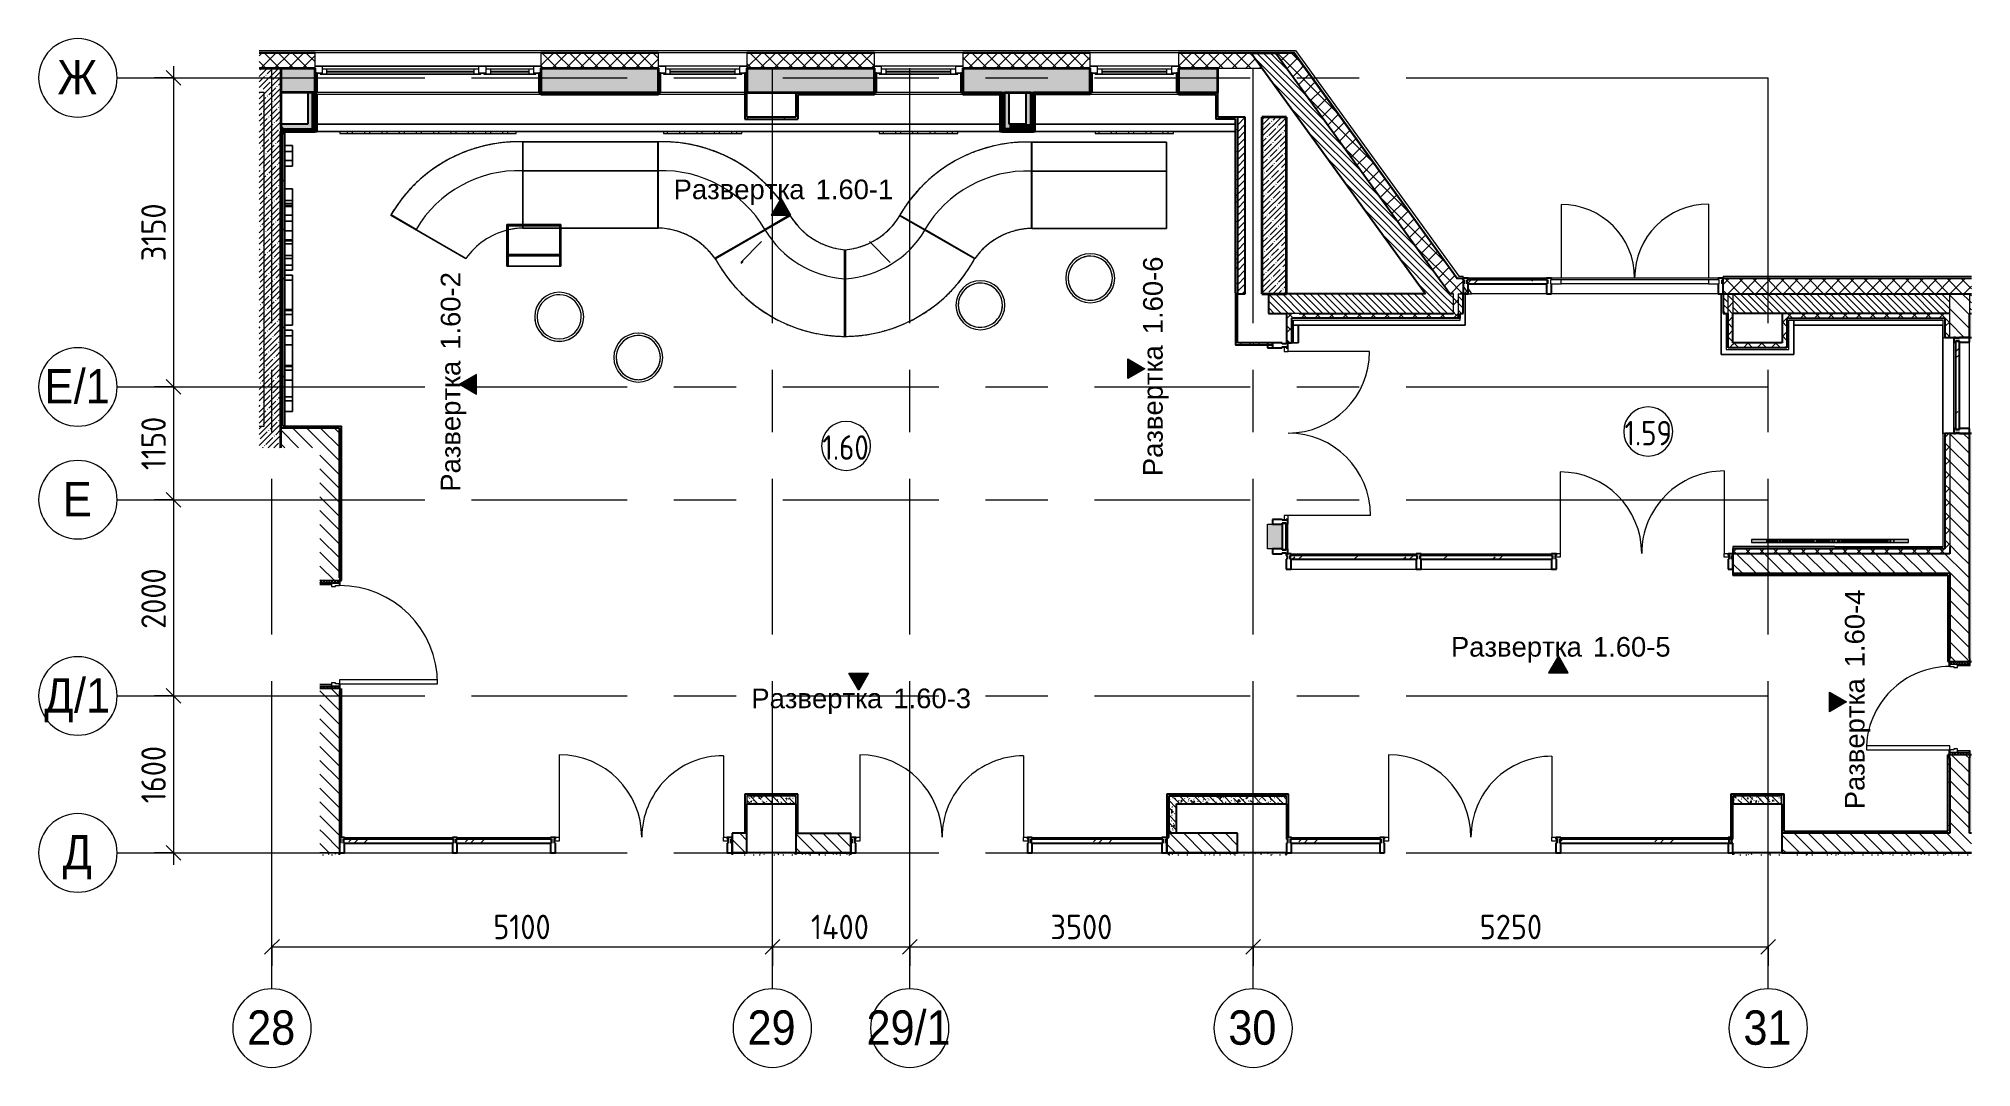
# Model space of a CAD drawing. Header units: millimetres. Extents: x 855 to 84199, y -1987 to 21700.
# Drawn here: x 8076 to 27774, y 11214 to 21700 of the extents above; entities that cross this region are included whole.
import ezdxf

# ---------------------------------------------------------------- set-up
doc = ezdxf.new("R2010")
doc.units = ezdxf.units.MM
doc.linetypes.add('Осевая', pattern=[3175, 635, -476.25, 1587.5, -476.25])
for name, color, linetype, lineweight in [('A-ANNO-DIMS', 7, 'Continuous', 9), ('A-ANNO-DIMS-100', 7, 'Continuous', 9), ('A-AREA-IDEN', 7, 'Continuous', 9), ('A-DOOR', 7, 'Continuous', 9), ('A-DOOR-1', 7, 'Continuous', 13), ('A-DOOR-FRAM', 7, 'Continuous', 13), ('A-DOOR-FRAM-1', 7, 'Continuous', 9), ('A-GLAZ', 7, 'Continuous', 9), ('A-GLAZ-1', 7, 'Continuous', 13), ('A-GLAZ-CURT', 7, 'Continuous', 9), ('A-GLAZ-CURT-1', 7, 'Continuous', 25), ('A-GLAZ-CWMG', 7, 'Continuous', 9), ('A-GLAZ-CWMG-1', 7, 'Continuous', 25), ('A-WALL', 7, 'Continuous', 9), ('G-ANNO-SYMB', 7, 'Continuous', 9), ('I-WALL', 7, 'Continuous', 9), ('S-STRS-MBND', 7, 'Continuous', 9), ('Знаки', 7, 'Continuous', 9), ('Оси', 7, 'Continuous', 9), ('Оси-1', 7, 'Continuous', 20), ('Оси-2', 7, 'Осевая', 9)]:
    doc.layers.add(name, color=color, linetype=linetype, lineweight=lineweight)
for name, color, linetype, lineweight, true_color in [('A-WALL-1', 7, 'Continuous', 13, 0x3c3c3c), ('A-WALL-2', 7, 'Continuous', 25, 0x3c3c3c), ('A-WALL-3', 7, 'Continuous', 35, 0x3c3c3c), ('A-WALL-FNSH-1', 7, 'Continuous', 13, 0x3c3c3c), ('A-WALL-FNSH-2', 7, 'Continuous', 9, 0x3c3c3c), ('I-FURN-1', 7, 'Continuous', 9, 0xf0f0f0)]:
    doc.layers.add(name, color=color, linetype=linetype, lineweight=lineweight, true_color=true_color)
doc.styles.add('Arial', font='arial.ttf', dxfattribs={"width": 0.9, "height": 350})
doc.styles.add('Arial_1', font='arial.ttf', dxfattribs={"height": 200})
doc.styles.add('GOST Common_4', font='GOST_Common.ttf', dxfattribs={"width": 0.9, "height": 250})
doc.styles.add('ISOCPEUR_1', font='isocpeur.ttf', dxfattribs={"width": 0.9, "height": 250})
doc.dimstyles.new('ISO-2_5_0_9К_БОЛЬШОЙ', dxfattribs={"dimscale": 304.8, "dimtxt": 248.995294, "dimasz": 0.492126, "dimexe": 0.393701, "dimexo": 0.984252, "dimgap": 0, "dimtad": 1, "dimdec": 0, "dimrnd": 10, "dimzin": 0, "dimdsep": 46, "dimtxsty": 'ISOCPEUR_1', "dimblk1": 'OBLIQUE', "dimblk2": 'OBLIQUE', "dimsah": 1, "dimcen": 0.09, "dimdle": 0.393701, "dimazin": 0, "dimtfac": 1, "dimtdec": 4, "dimtix": 1, "dimtmove": 0, "dimatfit": 3, "dimfxl": 1, "dimtvp": 1, "dimtolj": 1, "dimtzin": 0, "dimarcsym": 2})
pattern_1 = [(45, (-90256.06, 0), (-70.71068, 70.71068), []), (135, (-90256.06, 0), (-70.71068, -70.71068), [])]
pattern_2 = [(45, (-90256.056, 0), (-57.024626, 57.024626), []), (45, (-90199.03, 0), (-57.024626, 57.024626), [100.806, -20.161, 3.353, -16.808])]
pattern_3 = [(135, (-90256.06, 0), (-70.71068, -70.71068), [])]
pattern_4 = [(135, (-90256.056, 0), (-35.35534, -35.35534), [])]
pattern_5 = [(135, (-90256.06, 0), (-75.43415, -75.43415), [106.68, -17.78, 3.556, -17.78]), (135, (-90256.06, 75.39), (-75.43415, -75.43415), []), (50, (-90256.06, 0), (127.52922, -11.15758), [13.335, -146.685]), (355, (-90256.06, 0), (-24.66966, 133.74002), [10.668, -117.348]), (100.451, (-90245.43, -0.93), (102.85973, 122.58178), [11.333, -124.663]), (46.184, (-90256.06, 35.56), (189.75516, -29.43036), [20.002, -220.027]), (96.636, (-90240.24, 33.1), (166.1822, 173.1996), [17, -186.995]), (351.184, (-90256.06, 35.56), (166.18393, 173.19757), [16.002, -176.022]), (21, (-90238.28, 26.67), (106.130265, -71.58603), [13.335, -146.685]), (326, (-90238.28, 26.67), (43.26188, 128.93175), [10.668, -117.348]), (71.451, (-90229.43, 20.7), (149.39198, 57.34505), [11.333, -124.663]), (37.5, (-90256.056, 0), (2.162228, 59.188357), [3.353, -112.573, 3.353, -115.773, -117.792]), (37.5, (-90256.056, 0), (2.162228, 59.188357), [-235.052, 3.353, -114.44]), (7.5, (-90256.056, 0), (46.773857, 70.126152), [3.353, -64.567, 3.353, -109.906, -44.894]), (7.5, (-90256.056, 0), (46.773857, 70.126152), [-181.178, 3.353, -41.542]), (327.5, (-90295.705, 0), (94.913671, -4.010093), [3.353, -41.097, 3.353, -135.331, -184.023]), (327.5, (-90295.705, 0), (94.913671, -4.010093), [-183.134, 3.353, -180.67]), (317.5, (-90313.485, 0), (103.69057, 17.79882), [3.353, -54.432, 3.353, -88.748, -130.683]), (317.5, (-90313.485, 0), (103.69057, 17.79882), [-149.885, 3.353, -127.33])]
pattern_6 = [(0, (-90256.056, 0), (121.92, 30.48), [10.058, -81.382, 10.058, -81.382, -487.68]), (0, (-90256.056, 0), (121.92, 30.48), [-182.88, 10.058, -172.822, 10.058, -81.382, -213.36]), (0, (-90256.056, 0), (121.92, 30.48), [-457.2, 10.058, -50.902, 10.058, -142.342]), (120, (-90210.336, 15.24), (-87.356454, 90.345817), [10.058, -81.382, 10.058, -81.382, -487.68]), (120, (-90210.336, 15.24), (-87.356454, 90.345817), [-182.88, 10.058, -172.822, 10.058, -81.382, -213.36]), (120, (-90210.336, 15.24), (-87.356454, 90.345817), [-457.2, 10.058, -50.902, 10.058, -142.342]), (240, (-90195.096, 76.2), (-34.563546, -120.825817), [10.058, -81.382, 10.058, -81.382, -487.68]), (240, (-90195.096, 76.2), (-34.563546, -120.825817), [-182.88, 10.058, -172.822, 10.058, -81.382, -213.36]), (240, (-90195.096, 76.2), (-34.563546, -120.825817), [-457.2, 10.058, -50.902, 10.058, -142.342])]
pattern_7 = [(45, (-90256.06, 0), (-106.06602, 106.06602), []), (135, (-90256.06, 0), (-106.06602, -106.06602), [])]

msp = doc.modelspace()

# ---------------------------------------------------------------- texts
at = {"layer": 'A-AREA-IDEN', "char_height": 250, "width": 606.076, "attachment_point": 1, "style": 'GOST Common_4'}
for s, insert in [('1.59', (24238.5, 17804.2)), ('1.60', (16063.1, 17656.9))]:
    msp.add_mtext(s, dxfattribs=dict(at, insert=insert))
at = {"layer": 'G-ANNO-SYMB', "char_height": 200, "attachment_point": 1, "style": 'Arial_1'}
for s, insert, width in [('Развертка', (14547.5, 20263.7), 1659.493), (' 1.60-1', (15916.7, 20263.7), 1074.261), ('Развертка', (22470, 15600.7), 1659.493), (' 1.60-5', (23839.3, 15600.7), 1074.261), ('Развертка', (15339.7, 15075), 1659.493), (' 1.60-3', (16709, 15075), 1074.261)]:
    msp.add_mtext(s, dxfattribs=dict(at, insert=insert, width=width))
at = {"layer": 'G-ANNO-SYMB', "char_height": 200, "attachment_point": 1, "rotation": 90, "style": 'Arial_1'}
for s, insert, width in [(' 1.60-2', (12174.3, 18450.9), 1074.261), (' 1.60-6', (19332.3, 18609.4), 1074.261), ('Развертка', (19332.3, 17240.1), 1659.493), ('Развертка', (12174.3, 17081.7), 1659.493), (' 1.60-4', (26485.2, 15214), 1074.261), ('Развертка', (26485.2, 13844.8), 1659.493)]:
    msp.add_mtext(s, dxfattribs=dict(at, insert=insert, width=width))
at = {"layer": 'Оси', "char_height": 350, "attachment_point": 1, "style": 'Arial'}
for s, insert, width in [('\\fArial|b0|i0|c204|p34|;\\W.9;Ж', (8266.9, 21481), 497.848), ('\\fArial|b0|i0|c204|p34|;\\W.9;Е', (8136, 18331), 360.759), ('/1', (8433.6, 18331), 454.557), ('\\fArial|b0|i0|c204|p34|;\\W.9;Е', (8323.2, 17181), 360.759), ('\\fArial|b0|i0|c204|p34|;\\W.9;Д', (8132.8, 15181), 367.975), ('/1', (8436.4, 15181), 454.557), ('\\fArial|b0|i0|c204|p34|;\\W.9;Д', (8320.5, 13581), 367.975), ('28', (10201.3, 11794.6), 606.076), ('29', (15301.3, 11794.6), 606.076), ('29/1', (16513.7, 11794.6), 1060.633), ('30', (20201.3, 11794.6), 606.076), ('31', (25451.3, 11794.6), 606.076)]:
    msp.add_mtext(s, dxfattribs=dict(at, insert=insert, width=width))

# ---------------------------------------------------------------- blocks, each defined once
blk = doc.blocks.new('120_Окно_СКБ_1Ст - 120_Окно_СКБ_1Ст 900х2500_h_ с форточкой-22876038-План разверток пом_ 1_60_ Этаж 1')
at = {"layer": 'A-GLAZ'}
for p, q in [((450, -57), (-450, -57)), ((-430, -127), (-400, -127)), ((-330, -107), (330, -107)), ((330, -117), (-330, -117)), ((400, -127), (430, -127))]:
    blk.add_line(p, q, dxfattribs=at)
at = {"layer": 'A-GLAZ-1'}
for p, q in [((-450, -127), (-450, -57)), ((-450, -57), (-380, -57)), ((-380, -127), (-450, -127)), ((-380, -127), (-400, -127)), ((-400, -127), (-400, -137)), ((-400, -137), (400, -137)), ((400, -137), (-400, -137)), ((-380, -57), (-380, -127)), ((380, -87), (-380, -87)), ((-380, -87), (-380, -127)), ((-330, -137), (-330, -87)), ((330, -137), (330, -87)), ((380, -127), (380, -57)), ((380, -57), (450, -57)), ((380, -127), (380, -87)), ((450, -127), (380, -127)), ((400, -127), (380, -127)), ((400, -137), (400, -127)), ((450, -57), (450, -127))]:
    blk.add_line(p, q, dxfattribs=at)
blk = doc.blocks.new('110_Дверь_СКБ_1Ст_Внутренняя1 - Д-14_п_ 950x2100h_охрана-33310230-План разверток пом_ 1_60_ Этаж 1')
at = {"layer": 'A-DOOR'}
h = blk.add_hatch(dxfattribs=at)
h.set_pattern_fill('FP_5', color=256, style=0, pattern_type=2)
h.set_pattern_definition([(135, (1826.41, 164.685), (-14.14214, -14.14214), []), (225, (1826.41, 164.685), (14.14214, -14.14214), [])])
h.paths.add_polyline_path([(462.5, -100), (487.5, -100), (487.5, 100), (462.5, 100)])
at = {"layer": 'A-DOOR-FRAM-1'}
h = blk.add_hatch(dxfattribs=at)
h.set_pattern_fill('FP_6', color=256, style=0, pattern_type=2)
h.set_pattern_definition([(45, (-296.384, 164.685), (-14.1421, 14.1421), []), (135, (-296.384, 164.685), (-14.1421, -14.1421), [])])
h.paths.add_polyline_path([(-462.5, -100), (-437.5, -100), (-437.5, 100), (-462.5, 100)])
at = {"layer": 'A-DOOR'}
blk.add_arc((-412.5, 100), 850, 360, 90, dxfattribs=at)
at = {"layer": 'A-DOOR-1'}
for p, q in [((-412.5, 950), (-412.5, 100)), ((-372.5, 950), (-412.5, 950)), ((-372.5, 100), (-372.5, 950)), ((-412.5, 100), (-372.5, 100))]:
    blk.add_line(p, q, dxfattribs=at)
at = {"layer": 'A-DOOR-FRAM'}
for p, q in [((-422.5, 108), (-492.5, 108)), ((-492.5, 108), (-492.5, 100)), ((-492.5, 100), (-422.5, 100)), ((-437.5, 100), (-462.5, 100)), ((-462.5, 100), (-462.5, -100)), ((-412.5, 100), (-437.5, 100)), ((-437.5, 100), (-437.5, 20)), ((-437.5, -100), (-437.5, 100)), ((-422.5, 100), (-437.5, 100)), ((-437.5, 100), (-437.5, 99)), ((-437.5, 99), (-422.5, 99)), ((-437.5, 20), (-402.5, 20)), ((-422.5, 20), (-437.5, 20)), ((-437.5, 20), (-437.5, -100)), ((-422.5, 100), (-422.5, 108)), ((-422.5, 99), (-422.5, 100)), ((-422.5, -100), (-422.5, 20)), ((-412.5, 60), (-412.5, 100)), ((-402.5, 60), (-412.5, 60)), ((-402.5, 20), (-402.5, 60)), ((437.5, 60), (427.5, 60)), ((427.5, 60), (427.5, 20)), ((427.5, 20), (462.5, 20)), ((437.5, 100), (437.5, 60)), ((462.5, 100), (437.5, 100)), ((517.5, 108), (447.5, 108)), ((447.5, 108), (447.5, 100)), ((462.5, 100), (447.5, 100)), ((447.5, 100), (447.5, 99)), ((447.5, 100), (517.5, 100)), ((447.5, 99), (462.5, 99)), ((462.5, 20), (447.5, 20)), ((447.5, 20), (447.5, -100)), ((462.5, 20), (462.5, 100)), ((487.5, 100), (462.5, 100)), ((462.5, 100), (462.5, -100)), ((462.5, 99), (462.5, 100)), ((462.5, -100), (462.5, 20)), ((487.5, -100), (487.5, 100)), ((517.5, 100), (517.5, 108)), ((-422.5, -100), (-492.5, -100)), ((-492.5, -100), (-492.5, -108)), ((-492.5, -108), (-422.5, -108)), ((-462.5, -100), (-437.5, -100)), ((-437.5, -100), (-422.5, -100)), ((-422.5, -108), (-422.5, -100)), ((447.5, -100), (462.5, -100)), ((517.5, -100), (447.5, -100)), ((447.5, -100), (447.5, -108)), ((447.5, -108), (517.5, -108)), ((462.5, -100), (487.5, -100)), ((517.5, -108), (517.5, -100))]:
    blk.add_line(p, q, dxfattribs=at)
blk = doc.blocks.new('110_Дверь_СКБ_1Ст_Внутренняя1 - Д-4 1100x2100h_су мгн-31800557-План разверток пом_ 1_60_ Этаж 1')
at = {"layer": 'A-DOOR'}
h = blk.add_hatch(dxfattribs=at)
h.set_pattern_fill('FP_7', color=256, style=0, pattern_type=2)
h.set_pattern_definition([(135, (1751.41, 164.685), (-14.14214, -14.14214), []), (225, (1751.41, 164.685), (14.14214, -14.14214), [])])
h.paths.add_polyline_path([(562.5, 100), (537.5, 100), (537.5, -100), (562.5, -100)])
at = {"layer": 'A-DOOR-FRAM-1'}
h = blk.add_hatch(dxfattribs=at)
h.set_pattern_fill('FP_8', color=256, style=0, pattern_type=2)
h.set_pattern_definition([(45, (-371.384, 164.685), (-14.1421, 14.1421), []), (135, (-371.384, 164.685), (-14.1421, -14.1421), [])])
h.paths.add_polyline_path([(-512.5, 100), (-537.5, 100), (-537.5, -100), (-512.5, -100)])
at = {"layer": 'A-DOOR'}
blk.add_arc((512.5, 100), 1000, 90, 180, dxfattribs=at)
at = {"layer": 'A-DOOR-1'}
for p, q in [((512.5, 1100), (472.5, 1100)), ((472.5, 1100), (472.5, 100)), ((512.5, 100), (512.5, 1100)), ((472.5, 100), (512.5, 100))]:
    blk.add_line(p, q, dxfattribs=at)
at = {"layer": 'A-DOOR-FRAM'}
for p, q in [((-497.5, 108), (-567.5, 108)), ((-567.5, 108), (-567.5, 100)), ((-567.5, 100), (-497.5, 100)), ((-512.5, 100), (-537.5, 100)), ((-537.5, 100), (-537.5, -100)), ((-487.5, 100), (-512.5, 100)), ((-512.5, 100), (-512.5, 20)), ((-512.5, -100), (-512.5, 100)), ((-497.5, 100), (-512.5, 100)), ((-512.5, 100), (-512.5, 99)), ((-512.5, 99), (-497.5, 99)), ((-512.5, 20), (-477.5, 20)), ((-497.5, 20), (-512.5, 20)), ((-512.5, 20), (-512.5, -100)), ((-497.5, 100), (-497.5, 108)), ((-497.5, 99), (-497.5, 100)), ((-497.5, -100), (-497.5, 20)), ((-487.5, 60), (-487.5, 100)), ((-477.5, 60), (-487.5, 60)), ((-477.5, 20), (-477.5, 60)), ((512.5, 60), (502.5, 60)), ((502.5, 60), (502.5, 20)), ((502.5, 20), (537.5, 20)), ((512.5, 100), (512.5, 60)), ((537.5, 100), (512.5, 100)), ((592.5, 108), (522.5, 108)), ((522.5, 108), (522.5, 100)), ((537.5, 100), (522.5, 100)), ((522.5, 100), (522.5, 99)), ((522.5, 100), (592.5, 100)), ((522.5, 99), (537.5, 99)), ((537.5, 20), (522.5, 20)), ((522.5, 20), (522.5, -100)), ((537.5, 20), (537.5, 100)), ((562.5, 100), (537.5, 100)), ((537.5, 100), (537.5, -100)), ((537.5, 99), (537.5, 100)), ((537.5, -100), (537.5, 20)), ((562.5, -100), (562.5, 100)), ((592.5, 100), (592.5, 108))]:
    blk.add_line(p, q, dxfattribs=at)
blk = doc.blocks.new('Системная панель - Стекло - 40мм-24261323-План разверток пом_ 1_60_ Этаж 1')
at = {"layer": 'A-GLAZ-CURT'}
h = blk.add_hatch(dxfattribs=at)
h.set_pattern_fill('FP_9', color=256, style=0, pattern_type=2)
h.set_pattern_definition([(45, (-113400.45, -19140), (-282.8427, 282.8427), [200, -600]), (45, (-113600.45, -19240), (-282.8427, 282.8427), [600, -200]), (45, (-113200.45, -19340), (-282.8427, 282.8427), [200, -600])])
h.paths.add_polyline_path([(410, -40), (410, 0), (-410, 0), (-410, -40), (368, -40)])
at = {"layer": 'A-GLAZ-CURT-1'}
for p, q in [((410, 0), (-410, 0)), ((-410, 0), (-410, -40)), ((410, -40), (410, 0)), ((-410, -40), (410, -40))]:
    blk.add_line(p, q, dxfattribs=at)
blk = doc.blocks.new('Прямоугольный импост - Импост структурный с накладкой - 160мм-20149069-План разверток пом_ 1_60_ Этаж 1')
at = {"layer": 'A-GLAZ-CWMG'}
for p, q in [((113700, 19257), (112900, 19257)), ((113700, 19100), (112936, 19100))]:
    blk.add_line(p, q, dxfattribs=at)
blk = doc.blocks.new('Прямоугольный импост - Импост структурный с накладкой - 160мм-22852563-План разверток пом_ 1_60_ Этаж 1')
at = {"layer": 'A-GLAZ-CWMG-1'}
for p, q in [((-50, 40), (-50, 140)), ((-50, 140), (0, 140)), ((-50, -17), (-50, 0)), ((-10, 40), (-10, 0)), ((0, 40), (-10, 40)), ((-10, 0), (0, 0)), ((0, 140), (0, 40)), ((0, 0), (0, -17)), ((0, -17), (-50, -17))]:
    blk.add_line(p, q, dxfattribs=at)
blk = doc.blocks.new('Дверь_Витражная_СКБ_2Ст - ВН-5-31911725-План разверток пом_ 1_60_ Этаж 1')
at = {"layer": 'A-DOOR'}
for p, q in [((-752, 770), (-752, 20)), ((752, 774), (752, 20))]:
    blk.add_line(p, q, dxfattribs=at)
for centre, radius, start, end in [((-752, 20), 750, 360, 90), ((752, 20), 754, 90, 180)]:
    blk.add_arc(centre, radius, start, end, dxfattribs=at)
at = {"layer": 'A-DOOR-1'}
for p, q in [((-752, 0), (-860, 0)), ((-860, 0), (-860, -40)), ((-752, -40), (-752, 0)), ((860, 0), (752, 0)), ((752, 0), (752, -40)), ((860, -40), (860, 0)), ((-860, -40), (-752, -40)), ((752, -40), (860, -40))]:
    blk.add_line(p, q, dxfattribs=at)
blk = doc.blocks.new('Прямоугольный импост - Импост структурный с накладкой - 160мм-24260934-План разверток пом_ 1_60_ Этаж 1')
at = {"layer": 'A-GLAZ-CWMG'}
for p, q in [((115450, 19257), (113750, 19257)), ((115352, 19240), (113848, 19240)), ((115352, 19200), (113848, 19200)), ((115450, 19100), (113750, 19100))]:
    blk.add_line(p, q, dxfattribs=at)
blk = doc.blocks.new('Прямоугольный импост - Импост структурный с накладкой - 160мм-18693360-План разверток пом_ 1_60_ Этаж 1')
at = {"layer": 'A-GLAZ-CWMG-1'}
for p, q in [((-25, 40), (-25, 140)), ((-25, 140), (25, 140)), ((-15, 40), (-25, 40)), ((-25, -17), (-25, 0)), ((-25, 0), (-15, 0)), ((-15, 0), (-15, 40)), ((25, 140), (25, 40)), ((25, 0), (25, -17)), ((25, -17), (-25, -17))]:
    blk.add_line(p, q, dxfattribs=at)
blk = doc.blocks.new('Прямоугольный импост - Импост структурный с накладкой - 160мм Темный-30756008-План разверток пом_ 1_60_ Этаж 1')
at = {"layer": 'A-GLAZ-CWMG-1'}
for p, q in [((-50, 0), (-50, 17)), ((-50, 17), (0, 17)), ((-40, 0), (-50, 0)), ((-40, -40), (-40, 0)), ((0, 0), (-10, 0)), ((-10, 0), (-10, -40)), ((0, 17), (0, 0)), ((-50, -140), (-50, -40)), ((-50, -40), (-40, -40)), ((0, -140), (-50, -140)), ((-10, -40), (0, -40)), ((0, -40), (0, -140))]:
    blk.add_line(p, q, dxfattribs=at)
blk = doc.blocks.new('Дверь_Витражная_остекление_ - ВВ-14 остекление-32472302-План разверток пом_ 1_60_ Этаж 1')
at = {"layer": 'A-DOOR'}
for p, q in [((-835, -860), (-835, -20)), ((835, -850), (835, -20))]:
    blk.add_line(p, q, dxfattribs=at)
for centre, radius, start, end in [((-835, -20), 840, 270, 0), ((835, -20), 830, 180, 270)]:
    blk.add_arc(centre, radius, start, end, dxfattribs=at)
at = {"layer": 'A-DOOR-1'}
for p, q in [((-885, 20), (-835, 20)), ((-885, -20), (-885, 20)), ((-835, 20), (-835, -20)), ((835, 20), (885, 20)), ((835, -20), (835, 20)), ((885, 20), (885, -20)), ((-835, -20), (-885, -20)), ((885, -20), (835, -20))]:
    blk.add_line(p, q, dxfattribs=at)
blk = doc.blocks.new('Прямоугольный импост - Импост структурный с накладкой - 160мм Темный-31915521-План разверток пом_ 1_60_ Этаж 1')
at = {"layer": 'A-GLAZ-CWMG-1'}
for p, q in [((-25, 0), (-25, 17)), ((-25, 17), (25, 17)), ((-15, 0), (-25, 0)), ((-15, -40), (-15, 0)), ((25, 0), (15, 0)), ((15, 0), (15, -40)), ((25, 17), (25, 0)), ((-25, -140), (-25, -40)), ((-25, -40), (-15, -40)), ((25, -140), (-25, -140)), ((15, -40), (25, -40)), ((25, -40), (25, -140))]:
    blk.add_line(p, q, dxfattribs=at)
blk = doc.blocks.new('Системная панель - Стекло - 40мм-24262626-План разверток пом_ 1_60_ Этаж 1')
at = {"layer": 'A-GLAZ-CURT'}
h = blk.add_hatch(dxfattribs=at)
h.set_pattern_fill('FP_10', color=256, style=0, pattern_type=2)
h.set_pattern_definition([(135, (18065, -117970), (-282.8427, -282.8427), [200, -600]), (135, (18165, -118170), (-282.8427, -282.8427), [600, -200]), (135, (18265, -117770), (-282.8427, -282.8427), [200, -600])])
h.paths.add_polyline_path([(450, 40), (-450, 40), (-450, 0), (450, 0)])
at = {"layer": 'A-GLAZ-CURT-1'}
for p, q in [((450, 40), (-450, 40)), ((-450, 40), (-450, 0)), ((-450, 0), (450, 0)), ((450, 0), (450, 40))]:
    blk.add_line(p, q, dxfattribs=at)
blk = doc.blocks.new('Прямоугольный импост - Импост структурный с накладкой - 160мм-20958586-План разверток пом_ 1_60_ Этаж 1')
at = {"layer": 'A-GLAZ-CWMG'}
for p, q in [((117853, 17725), (117853, 18605)), ((118010, 17725), (118010, 18605))]:
    blk.add_line(p, q, dxfattribs=at)
blk = doc.blocks.new('Прямоугольный импост - Импост структурный с накладкой - 160мм-24262627-План разверток пом_ 1_60_ Этаж 1')
at = {"layer": 'A-GLAZ-CWMG-1'}
for p, q in [((-50, 0), (-50, 17)), ((-50, 17), (0, 17)), ((-40, 0), (-50, 0)), ((-40, -40), (-40, 0)), ((0, 0), (-10, 0)), ((-10, 0), (-10, -40)), ((0, 17), (0, 0)), ((-50, -140), (-50, -40)), ((-50, -40), (-40, -40)), ((0, -140), (-50, -140)), ((-10, -40), (0, -40)), ((0, -40), (0, -140))]:
    blk.add_line(p, q, dxfattribs=at)
blk = doc.blocks.new('Прямоугольный импост - Импост структурный с накладкой - 160мм-24262628-План разверток пом_ 1_60_ Этаж 1')
at = {"layer": 'A-GLAZ-CWMG-1'}
for p, q in [((0, 17), (-50, 17)), ((-50, 17), (-50, 0)), ((-50, 0), (-40, 0)), ((-40, 0), (-40, -40)), ((-10, -40), (-10, 0)), ((-10, 0), (0, 0)), ((0, 0), (0, 17)), ((-40, -40), (-50, -40)), ((-50, -40), (-50, -140)), ((-50, -140), (0, -140)), ((0, -40), (-10, -40)), ((0, -140), (0, -40))]:
    blk.add_line(p, q, dxfattribs=at)
blk = doc.blocks.new('Системная панель - Стекло - 40мм-32472403-План разверток пом_ 1_60_ Этаж 1')
at = {"layer": 'A-GLAZ-CURT'}
h = blk.add_hatch(dxfattribs=at)
h.set_pattern_fill('FP_11', color=256, style=0, pattern_type=2)
h.set_pattern_definition([(225, (113186.22, 16333), (282.8427, -282.8427), [200, -600]), (225, (113386.22, 16433), (282.8427, -282.8427), [600, -200]), (225, (112986.22, 16533), (282.8427, -282.8427), [200, -600])])
h.paths.add_polyline_path([(-674, 40), (-674, 0), (674, 0), (674, 40), (-582, 40)])
at = {"layer": 'A-GLAZ-CURT-1'}
for p, q in [((674, 40), (-674, 40)), ((-674, 40), (-674, 0)), ((-674, 0), (674, 0)), ((674, 0), (674, 40))]:
    blk.add_line(p, q, dxfattribs=at)
blk = doc.blocks.new('Прямоугольный импост - Импост структурный с накладкой - 160мм Темный-32472298-План разверток пом_ 1_60_ Этаж 1')
at = {"layer": 'A-GLAZ-CWMG'}
for p, q in [((112422, 16450), (113750, 16450)), ((112422, 16293), (113750, 16293))]:
    blk.add_line(p, q, dxfattribs=at)
blk = doc.blocks.new('Прямоугольный импост - Импост структурный с накладкой - 160мм Темный-30755591-План разверток пом_ 1_60_ Этаж 1')
at = {"layer": 'A-GLAZ-CWMG-1'}
for p, q in [((-25, 0), (-25, 17)), ((-25, 17), (25, 17)), ((-15, 0), (-25, 0)), ((-15, -40), (-15, 0)), ((25, 0), (15, 0)), ((15, 0), (15, -40)), ((25, 17), (25, 0)), ((-25, -140), (-25, -40)), ((-25, -40), (-15, -40)), ((25, -140), (-25, -140)), ((15, -40), (25, -40)), ((25, -40), (25, -140))]:
    blk.add_line(p, q, dxfattribs=at)
blk = doc.blocks.new('Дверь_Витражная_остекление_ - ВВ-11 остекление-32352627-План разверток пом_ 1_60_ Этаж 1')
at = {"layer": 'A-DOOR'}
for p, q in [((-836, -851), (-836, -20)), ((836, -860), (836, -20))]:
    blk.add_line(p, q, dxfattribs=at)
for centre, radius, start, end in [((-836, -20), 831, 270, 0), ((836, -20), 840, 180, 270)]:
    blk.add_arc(centre, radius, start, end, dxfattribs=at)
at = {"layer": 'A-DOOR-1'}
for p, q in [((-886, 20), (-836, 20)), ((-886, -20), (-886, 20)), ((-836, 20), (-836, -20)), ((836, 20), (886, 20)), ((836, -20), (836, 20)), ((886, 20), (886, -20)), ((-836, -20), (-886, -20)), ((886, -20), (836, -20))]:
    blk.add_line(p, q, dxfattribs=at)
blk = doc.blocks.new('Системная панель - Стекло - 40мм-32352622-План разверток пом_ 1_60_ Этаж 1')
at = {"layer": 'A-GLAZ-CURT'}
h = blk.add_hatch(dxfattribs=at)
h.set_pattern_fill('FP_12', color=256, style=0, pattern_type=2)
h.set_pattern_definition([(225, (103174, 13440), (282.8427, -282.8427), [200, -600]), (225, (103374, 13540), (282.8427, -282.8427), [600, -200]), (225, (102974, 13640), (282.8427, -282.8427), [200, -600])])
h.paths.add_polyline_path([(-485, 40), (-485, 0), (485, 0), (485, 40), (313, 40)])
at = {"layer": 'A-GLAZ-CURT-1'}
for p, q in [((485, 40), (-485, 40)), ((-485, 40), (-485, 0)), ((-485, 0), (485, 0)), ((485, 0), (485, 40))]:
    blk.add_line(p, q, dxfattribs=at)
blk = doc.blocks.new('Прямоугольный импост - Импост структурный с накладкой - 160мм Темный-32352618-План разверток пом_ 1_60_ Этаж 1')
at = {"layer": 'A-GLAZ-CWMG'}
for p, q in [((102599, 13557), (103549, 13557)), ((102599, 13400), (103549, 13400))]:
    blk.add_line(p, q, dxfattribs=at)
blk = doc.blocks.new('Системная панель - Стекло - 40мм-32352614-План разверток пом_ 1_60_ Этаж 1')
at = {"layer": 'A-GLAZ-CURT'}
h = blk.add_hatch(dxfattribs=at)
h.set_pattern_fill('FP_13', color=256, style=0, pattern_type=2)
h.set_pattern_definition([(225, (102098.5, 13440), (282.8427, -282.8427), [200, -600]), (225, (102298.5, 13540), (282.8427, -282.8427), [600, -200]), (225, (101898.5, 13640), (282.8427, -282.8427), [200, -600])])
h.paths.add_polyline_path([(-561, 40), (-561, 0), (560, 0), (560, 40), (328, 40)])
at = {"layer": 'A-GLAZ-CURT-1'}
for p, q in [((560, 40), (-561, 40)), ((-561, 40), (-561, 0)), ((560, 0), (560, 40)), ((-561, 0), (560, 0))]:
    blk.add_line(p, q, dxfattribs=at)
blk = doc.blocks.new('Прямоугольный импост - Импост структурный с накладкой - 160мм Темный-32352612-План разверток пом_ 1_60_ Этаж 1')
at = {"layer": 'A-GLAZ-CWMG'}
for p, q in [((101448, 13557), (102549, 13557)), ((101448, 13400), (102549, 13400))]:
    blk.add_line(p, q, dxfattribs=at)
blk = doc.blocks.new('Прямоугольный импост - Импост структурный с накладкой - 160мм Темный-32310142-План разверток пом_ 1_60_ Этаж 1')
at = {"layer": 'A-GLAZ-CWMG-1'}
for p, q in [((-50, 0), (-50, 17)), ((-50, 17), (0, 17)), ((-40, 0), (-50, 0)), ((-40, -40), (-40, 0)), ((0, 0), (-10, 0)), ((-10, 0), (-10, -40)), ((0, 17), (0, 0)), ((-50, -140), (-50, -40)), ((-50, -40), (-40, -40)), ((0, -140), (-50, -140)), ((-10, -40), (0, -40)), ((0, -40), (0, -140))]:
    blk.add_line(p, q, dxfattribs=at)
blk = doc.blocks.new('Прямоугольный импост - Импост структурный с накладкой - 160мм Темный-32354018-План разверток пом_ 1_60_ Этаж 1')
at = {"layer": 'A-GLAZ-CWMG'}
for p, q in [((108459, 13557), (109779, 13557)), ((108459, 13400), (109779, 13400))]:
    blk.add_line(p, q, dxfattribs=at)
blk = doc.blocks.new('Дверь_Витражная_остекление_ - ВВ-12 остекление-32353611-План разверток пом_ 1_60_ Этаж 1')
at = {"layer": 'A-DOOR'}
for p, q in [((-834.5, -849), (-834.5, -20)), ((834.5, -860), (834.5, -20))]:
    blk.add_line(p, q, dxfattribs=at)
for centre, radius, start, end in [((-834.5, -20), 829, 270, 0), ((834.5, -20), 840, 180, 270)]:
    blk.add_arc(centre, radius, start, end, dxfattribs=at)
at = {"layer": 'A-DOOR-1'}
for p, q in [((-884.5, 20), (-834.5, 20)), ((-884.5, -20), (-884.5, 20)), ((-834.5, 20), (-834.5, -20)), ((834.5, 20), (884.5, 20)), ((834.5, -20), (834.5, 20)), ((884.5, 20), (884.5, -20)), ((-834.5, -20), (-884.5, -20)), ((884.5, -20), (834.5, -20))]:
    blk.add_line(p, q, dxfattribs=at)
blk = doc.blocks.new('Системная панель - Стекло - 40мм-32353599-План разверток пом_ 1_60_ Этаж 1')
at = {"layer": 'A-GLAZ-CURT'}
h = blk.add_hatch(dxfattribs=at)
h.set_pattern_fill('FP_14', color=256, style=0, pattern_type=2)
h.set_pattern_definition([(225, (109219, 13440), (282.8427, -282.8427), [200, -600]), (225, (109419, 13540), (282.8427, -282.8427), [600, -200]), (225, (109019, 13640), (282.8427, -282.8427), [200, -600])])
h.paths.add_polyline_path([(-670, 40), (-670, 0), (670, 0), (670, 40), (-186, 40)])
at = {"layer": 'A-GLAZ-CURT-1'}
for p, q in [((670, 40), (-670, 40)), ((-670, 40), (-670, 0)), ((-670, 0), (670, 0)), ((670, 0), (670, 40))]:
    blk.add_line(p, q, dxfattribs=at)
blk = doc.blocks.new('Системная панель - Стекло - 40мм-32354598-План разверток пом_ 1_60_ Этаж 1')
at = {"layer": 'A-GLAZ-CURT'}
h = blk.add_hatch(dxfattribs=at)
h.set_pattern_fill('FP_15', color=256, style=0, pattern_type=2)
h.set_pattern_definition([(225, (114810.45, 13440), (282.8427, -282.8427), [200, -600]), (225, (115010.45, 13540), (282.8427, -282.8427), [600, -200]), (225, (114610.45, 13640), (282.8427, -282.8427), [200, -600])])
h.paths.add_polyline_path([(-875, 40), (-875, 0), (875, 0), (875, 40)])
at = {"layer": 'A-GLAZ-CURT-1'}
for p, q in [((875, 40), (-875, 40)), ((-875, 40), (-875, 0)), ((-875, 0), (875, 0)), ((875, 0), (875, 40))]:
    blk.add_line(p, q, dxfattribs=at)
blk = doc.blocks.new('Прямоугольный импост - Импост структурный с накладкой - 160мм Темный-32355000-План разверток пом_ 1_60_ Этаж 1')
at = {"layer": 'A-GLAZ-CWMG'}
for p, q in [((113845, 13557), (115550, 13557)), ((113845, 13400), (115550, 13400))]:
    blk.add_line(p, q, dxfattribs=at)
blk = doc.blocks.new('120_Окно_СКБ_2Ст_Фрамуга сверху - 120_Окно_СКБ_2Ст_2300х2500_h_ ДОО-23103760-План разверток пом_ 1_60_ Этаж 1')
at = {"layer": 'A-GLAZ'}
for p, q in [((1150, -57), (-1150, -57)), ((-1130, -127), (-1100, -127)), ((-1080, -57), (1080, -57)), ((-1030, -107), (470, -107)), ((470, -117), (-1030, -117)), ((540, -127), (570, -127)), ((540, -127), (570, -127)), ((640, -107), (1030, -107)), ((1030, -117), (640, -117)), ((1100, -127), (1130, -127))]:
    blk.add_line(p, q, dxfattribs=at)
at = {"layer": 'A-GLAZ-1'}
for p, q in [((-1150, -127), (-1150, -57)), ((-1150, -57), (-1080, -57)), ((-1080, -127), (-1150, -127)), ((-1080, -127), (-1100, -127)), ((-1100, -127), (-1100, -137)), ((-1100, -137), (540, -137)), ((540, -137), (-1100, -137)), ((-1080, -57), (-1080, -127)), ((520, -87), (-1080, -87)), ((-1080, -87), (-1080, -127)), ((-1030, -137), (-1030, -87)), ((470, -137), (470, -87)), ((520, -127), (520, -57)), ((520, -57), (590, -57)), ((520, -127), (520, -87)), ((590, -127), (520, -127)), ((540, -127), (520, -127)), ((540, -137), (540, -127)), ((590, -127), (570, -127)), ((570, -127), (570, -137)), ((570, -137), (1100, -137)), ((1100, -137), (570, -137)), ((590, -57), (590, -127)), ((1080, -87), (590, -87)), ((590, -87), (590, -127)), ((640, -137), (640, -87)), ((1030, -137), (1030, -87)), ((1080, -127), (1080, -57)), ((1080, -57), (1150, -57)), ((1080, -127), (1080, -87)), ((1150, -127), (1080, -127)), ((1100, -127), (1080, -127)), ((1100, -137), (1100, -127)), ((1150, -57), (1150, -127))]:
    blk.add_line(p, q, dxfattribs=at)
blk = doc.blocks.new('Прямоугольный импост - Импост структурный с накладкой - 160мм Темный-32356295-План разверток пом_ 1_60_ Этаж 1')
at = {"layer": 'A-GLAZ-CWMG-1'}
for p, q in [((-50, 40), (-50, 140)), ((-50, 140), (0, 140)), ((-40, 40), (-50, 40)), ((-50, -17), (-50, 0)), ((-50, 0), (-40, 0)), ((-40, 0), (-40, 40)), ((-10, 40), (-10, 0)), ((0, 40), (-10, 40)), ((-10, 0), (0, 0)), ((0, 140), (0, 40)), ((0, 0), (0, -17)), ((0, -17), (-50, -17))]:
    blk.add_line(p, q, dxfattribs=at)
blk = doc.blocks.new('Дверь_Витражная_остекление_ - ВВ-15 остекление-32355915-План разверток пом_ 1_60_ Этаж 1')
at = {"layer": 'A-DOOR'}
for p, q in [((-835, 850), (-835, 20)), ((835, 860), (835, 20))]:
    blk.add_line(p, q, dxfattribs=at)
for centre, radius, start, end in [((-835, 20), 830, 360, 90), ((835, 20), 840, 90, 180)]:
    blk.add_arc(centre, radius, start, end, dxfattribs=at)
at = {"layer": 'A-DOOR-1'}
for p, q in [((-835, 20), (-885, 20)), ((-885, 20), (-885, -20)), ((-835, -20), (-835, 20)), ((885, 20), (835, 20)), ((835, 20), (835, -20)), ((885, -20), (885, 20)), ((-885, -20), (-835, -20)), ((835, -20), (885, -20))]:
    blk.add_line(p, q, dxfattribs=at)
blk = doc.blocks.new('Прямоугольный импост - Импост структурный с накладкой - 160мм-32356289-План разверток пом_ 1_60_ Этаж 1')
at = {"layer": 'A-GLAZ-CWMG-1'}
for p, q in [((-25, 40), (-25, 140)), ((-25, 140), (25, 140)), ((-15, 40), (-25, 40)), ((-25, -17), (-25, 0)), ((-25, 0), (-15, 0)), ((-15, 0), (-15, 40)), ((15, 40), (15, 0)), ((25, 40), (15, 40)), ((15, 0), (25, 0)), ((25, 140), (25, 40)), ((25, 0), (25, -17)), ((25, -17), (-25, -17))]:
    blk.add_line(p, q, dxfattribs=at)
blk = doc.blocks.new('Системная панель - Стекло - 40мм-32356190-План разверток пом_ 1_60_ Этаж 1')
at = {"layer": 'A-GLAZ-CURT-1'}
for p, q in [((135, 0), (-135, 0)), ((-135, 0), (-135, -40)), ((135, -40), (135, 0)), ((-135, -40), (135, -40))]:
    blk.add_line(p, q, dxfattribs=at)
blk = doc.blocks.new('Прямоугольный импост - Импост структурный с накладкой - 190мм-32819534-План разверток пом_ 1_60_ Этаж 1')
at = {"layer": 'A-GLAZ-CWMG'}
for points in [[(110907, 16500), (111007, 16500), (111007, 16750), (110857, 16750), (110857, 16500)], [(111064, 16500), (111064, 16750), (111047, 16750), (111047, 16500)]]:
    blk.add_hatch(color=256, dxfattribs=at).paths.add_polyline_path(points)
for p, q in [((110857, 16750), (110907, 16750)), ((110857, 16500), (110857, 16750)), ((111064, 16500), (111064, 16750)), ((110907, 16500), (110857, 16500))]:
    blk.add_line(p, q, dxfattribs=at)
blk = doc.blocks.new('Прямоугольный импост - Импост структурный с накладкой - 160мм Темный-32356291-План разверток пом_ 1_60_ Этаж 1')
at = {"layer": 'A-GLAZ-CWMG-1'}
for p, q in [((-25, 40), (-25, 140)), ((-25, 140), (25, 140)), ((-15, 40), (-25, 40)), ((-25, -17), (-25, 0)), ((-25, 0), (-15, 0)), ((-15, 0), (-15, 40)), ((15, 40), (15, 0)), ((25, 40), (15, 40)), ((15, 0), (25, 0)), ((25, 140), (25, 40)), ((25, 0), (25, -17)), ((25, -17), (-25, -17))]:
    blk.add_line(p, q, dxfattribs=at)
blk = doc.blocks.new('Прямоугольный импост - Импост структурный с накладкой - 160мм-22960065-План разверток пом_ 1_60_ Этаж 1')
at = {"layer": 'A-GLAZ-CWMG-1'}
for p, q in [((0, 140), (-50, 140)), ((-50, 140), (-50, 40)), ((-50, 40), (-40, 40)), ((-40, 0), (-50, 0)), ((-50, 0), (-50, -17)), ((-40, 40), (-40, 0)), ((-10, 0), (-10, 40)), ((-10, 40), (0, 40)), ((0, 0), (-10, 0)), ((0, 40), (0, 140)), ((0, -17), (0, 0)), ((-50, -17), (0, -17))]:
    blk.add_line(p, q, dxfattribs=at)
blk = doc.blocks.new('Системная панель - Стекло - 40мм-32472267-План разверток пом_ 1_60_ Этаж 1')
at = {"layer": 'A-GLAZ-CURT'}
h = blk.add_hatch(dxfattribs=at)
h.set_pattern_fill('FP_17', color=256, style=0, pattern_type=2)
h.set_pattern_definition([(225, (111834.5, 16333), (282.8427, -282.8427), [200, -600]), (225, (112034.5, 16433), (282.8427, -282.8427), [600, -200]), (225, (111634.5, 16533), (282.8427, -282.8427), [200, -600])])
h.paths.add_polyline_path([(-648, 40), (-648, 0), (647, 0), (647, 40), (248, 40)])
at = {"layer": 'A-GLAZ-CURT-1'}
for p, q in [((647, 40), (-648, 40)), ((-648, 40), (-648, 0)), ((-648, 0), (647, 0)), ((647, 0), (647, 40))]:
    blk.add_line(p, q, dxfattribs=at)
blk = doc.blocks.new('Прямоугольный импост - Импост структурный с накладкой - 160мм Темный-32472263-План разверток пом_ 1_60_ Этаж 1')
at = {"layer": 'A-GLAZ-CWMG'}
for p, q in [((111097, 16450), (112372, 16450)), ((111097, 16293), (112372, 16293))]:
    blk.add_line(p, q, dxfattribs=at)
blk = doc.blocks.new('Системная панель - Стекло - 40мм-32354452-План разверток пом_ 1_60_ Этаж 1')
at = {"layer": 'A-GLAZ-CURT'}
h = blk.add_hatch(dxfattribs=at)
h.set_pattern_fill('FP_18', color=256, style=0, pattern_type=2)
h.set_pattern_definition([(225, (111650.22, 13440), (282.8427, -282.8427), [200, -600]), (225, (111850.22, 13540), (282.8427, -282.8427), [600, -200]), (225, (111450.22, 13640), (282.8427, -282.8427), [200, -600])])
h.paths.add_polyline_path([(-460, 40), (-460, 0), (460, 0), (460, 40), (64, 40)])
at = {"layer": 'A-GLAZ-CURT-1'}
for p, q in [((460, 40), (-460, 40)), ((-460, 40), (-460, 0)), ((-460, 0), (460, 0)), ((460, 0), (460, 40))]:
    blk.add_line(p, q, dxfattribs=at)
blk = doc.blocks.new('Прямоугольный импост - Импост структурный с накладкой - 160мм Темный-32355003-План разверток пом_ 1_60_ Этаж 1')
at = {"layer": 'A-GLAZ-CWMG'}
for p, q in [((111100, 13557), (112000, 13557)), ((111100, 13400), (112000, 13400))]:
    blk.add_line(p, q, dxfattribs=at)
blk = doc.blocks.new('Прямоугольный импост - Импост структурный с накладкой - 190мм-32819424-План разверток пом_ 1_60_ Этаж 1')
at = {"layer": 'A-GLAZ-CWMG-1'}
for p, q in [((0, 190), (-50, 190)), ((-50, 190), (-50, 40)), ((-50, 40), (-40, 40)), ((-40, 0), (-50, 0)), ((-50, 0), (-50, -17)), ((-40, 40), (-40, 0)), ((-10, 0), (-10, 40)), ((-10, 40), (0, 40)), ((0, 0), (-10, 0)), ((0, 40), (0, 190)), ((0, -17), (0, 0)), ((-50, -17), (0, -17))]:
    blk.add_line(p, q, dxfattribs=at)
blk = doc.blocks.new('Прямоугольный импост - Импост структурный с накладкой - 160мм Темный-31239248-План разверток пом_ 1_60_ Этаж 1')
at = {"layer": 'A-GLAZ-CWMG-1'}
for p, q in [((0, 17), (-50, 17)), ((-50, 17), (-50, 0)), ((-50, 0), (-40, 0)), ((-40, 0), (-40, -40)), ((-10, -40), (-10, 0)), ((-10, 0), (0, 0)), ((0, 0), (0, 17)), ((-40, -40), (-50, -40)), ((-50, -40), (-50, -140)), ((-50, -140), (0, -140)), ((0, -40), (-10, -40)), ((0, -140), (0, -40))]:
    blk.add_line(p, q, dxfattribs=at)
blk = doc.blocks.new('Прямоугольный импост - Импост структурный с накладкой - 160мм Темный-30755595-План разверток пом_ 1_60_ Этаж 1')
at = {"layer": 'A-GLAZ-CWMG-1'}
for p, q in [((0, 17), (-50, 17)), ((-50, 17), (-50, 0)), ((-50, 0), (-40, 0)), ((-40, 0), (-40, -40)), ((-10, -40), (-10, 0)), ((-10, 0), (0, 0)), ((0, 0), (0, 17)), ((-40, -40), (-50, -40)), ((-50, -40), (-50, -140)), ((-50, -140), (0, -140)), ((0, -40), (-10, -40)), ((0, -140), (0, -40))]:
    blk.add_line(p, q, dxfattribs=at)
blk = doc.blocks.new('Прямоугольный импост - Импост структурный с накладкой - 160мм Темный-32348142-План разверток пом_ 1_60_ Этаж 1')
at = {"layer": 'A-GLAZ-CWMG-1'}
for p, q in [((0, 17), (-50, 17)), ((-50, 17), (-50, 0)), ((-50, 0), (-40, 0)), ((-40, 0), (-40, -40)), ((-10, -40), (-10, 0)), ((-10, 0), (0, 0)), ((0, 0), (0, 17)), ((-40, -40), (-50, -40)), ((-50, -40), (-50, -140)), ((-50, -140), (0, -140)), ((0, -40), (-10, -40)), ((0, -140), (0, -40))]:
    blk.add_line(p, q, dxfattribs=at)
blk = doc.blocks.new('ПУФ1 - 1_53а-27000916-План разверток пом_ 1_60_ Этаж 1')
at = {"layer": 'I-FURN-1'}
for radius, start, end in [(250, 360, 180), (250, 0, 180), (225, 360, 141.0212), (225, 90, 141.0212), (225, 0, 90), (250, 180, 360), (225, 141.4286, 180), (225, 141.4286, 180), (225, 180, 360), (225, 180, 218.5714), (225, 257.1429, 360), (250, 180, 360), (225, 218.5714, 257.1429)]:
    blk.add_arc((0, 0), radius, start, end, dxfattribs=at)
blk = doc.blocks.new('ПУФ1 - 1_53в-32041688-План разверток пом_ 1_60_ Этаж 1')
at = {"layer": 'I-FURN-1'}
for radius, start, end in [(250, 360, 180), (250, 0, 180), (225, 360, 141.0212), (225, 51.4286, 141.0212), (250, 180, 360), (225, 141.4286, 180), (225, 167.1429, 180), (225, 180, 360), (225, 180, 244.2857), (225, 141.4286, 167.1429), (225, 0, 51.4286), (225, 321.4286, 360), (250, 180, 360), (225, 244.2857, 321.4286)]:
    blk.add_arc((0, 0), radius, start, end, dxfattribs=at)
blk = doc.blocks.new('ПУФ1 - 1_53б-32041660-План разверток пом_ 1_60_ Этаж 1')
at = {"layer": 'I-FURN-1'}
for radius, start, end in [(250, 360, 180), (250, 0, 180), (225, 360, 141.0212), (225, 77.1429, 141.0212), (225, 38.5714, 77.1429), (250, 180, 360), (225, 141.4286, 180), (225, 141.4286, 180), (225, 180, 360), (225, 180, 231.4286), (225, 25.7143, 38.5714), (225, 321.4286, 360), (225, 0, 25.7143), (250, 180, 360), (225, 231.4286, 244.2857), (225, 295.7143, 321.4286), (225, 244.2857, 257.1429), (225, 257.1429, 270), (225, 270, 282.8571), (225, 282.8571, 295.7143)]:
    blk.add_arc((0, 0), radius, start, end, dxfattribs=at)
blk = doc.blocks.new('ПУФ1 - 1_53а-V1-План разверток пом_ 1_60_ Этаж 1')
at = {"layer": 'I-FURN-1'}
blk.add_line((156, -195), (156, -195), dxfattribs=at)
for radius, start, end in [(250, 360, 180), (250, 0, 180), (225, 360, 141.0212), (225, 0, 141.0212), (250, 180, 360), (250, 180, 308.5714), (225, 141.4286, 180), (225, 141.4286, 180), (225, 180, 360), (225, 180, 360), (250, 308.5736, 360)]:
    blk.add_arc((0, 0), radius, start, end, dxfattribs=at)
blk = doc.blocks.new('Кофетейбл Leger _Minotti_ - 1_74-25577647-План разверток пом_ 1_60_ Этаж 1')
at = {"layer": 'I-FURN-1'}
for p, q in [((212, 275), (-212, 275)), ((-212, 275), (-212, -275)), ((-212, -275), (-212, 275)), ((-212, 275), (212, 275)), ((-200, 275), (-212, 275)), ((-212, 275), (-212, 263)), ((-212, 263), (-212, 275)), ((-212, 275), (-200, 275)), ((-212, 275), (-212, 263)), ((-200, 275), (-212, 275)), ((-212, 275), (-200, 275)), ((-212, 263), (-212, 275)), ((212, 275), (-212, 275)), ((-212, 275), (-212, -275)), ((-212, 263), (-212, 275)), ((-212, 275), (-200, 275)), ((-212, 263), (-200, 263)), ((-200, 263), (-212, 263)), ((-212, 263), (-200, 263)), ((-200, 263), (-212, 263)), ((-212, -263), (-212, 263)), ((-106, 275), (-200, 275)), ((-200, 275), (-106, 275)), ((-200, 263), (-200, 275)), ((-200, 275), (-200, 263)), ((-200, 275), (-106, 275)), ((-200, 263), (-106, 263)), ((-106, 263), (-200, 263)), ((-94, 275), (-106, 275)), ((-106, 275), (-94, 275)), ((-106, 275), (-106, 263)), ((-94, 275), (-106, 275)), ((-106, 275), (-94, 275)), ((-106, 263), (-106, 275)), ((-106, 275), (-94, 275)), ((-94, 263), (-106, 263)), ((-106, 263), (-106, -263)), ((-106, -263), (-106, 263)), ((-106, 263), (-94, 263)), ((-106, 263), (-94, 263)), ((-94, 263), (-106, 263)), ((-106, 263), (-94, 263)), ((-94, 263), (-106, 263)), ((152, 275), (-94, 275)), ((-94, 275), (152, 275)), ((-94, 263), (-94, 275)), ((-94, 275), (-94, 263)), ((-94, 275), (212, 275)), ((-94, -263), (-94, 263)), ((-94, 263), (-94, -263)), ((-94, 263), (154, 263)), ((154, 263), (-94, 263)), ((212, 275), (152, 275)), ((152, 275), (212, 275)), ((154, 263), (212, 263)), ((200, 263), (154, 263)), ((212, 263), (200, 263)), ((200, 263), (200, 206)), ((200, 206), (200, 263)), ((200, 263), (212, 263)), ((212, 263), (200, 263)), ((200, 205), (200, 200)), ((200, 200), (200, 205)), ((200, 200), (200, 118)), ((200, 118), (200, 200)), ((212, -275), (212, 275)), ((212, 275), (212, -275)), ((212, 263), (212, 275)), ((212, 275), (212, 263)), ((212, -275), (212, 275)), ((212, 275), (212, -275)), ((212, 208), (212, 263)), ((212, 263), (212, 208)), ((212, 201), (212, 208)), ((212, 208), (212, 201)), ((212, 119), (212, 201)), ((212, 201), (212, 119)), ((200, 117), (200, 114)), ((200, 114), (200, 117)), ((200, 113), (200, 112)), ((200, 112), (200, 113)), ((200, 112), (200, 74)), ((200, 74), (200, 112)), ((200, 73), (200, -263)), ((200, -263), (200, 73)), ((212, 114), (212, 119)), ((212, 119), (212, 114)), ((212, 112), (212, 113)), ((212, 113), (212, 112)), ((212, -263), (212, 112)), ((212, 112), (212, -263)), ((-200, -263), (-212, -263)), ((-212, -263), (-212, -275)), ((-212, -275), (-212, -263)), ((-212, -263), (-200, -263)), ((-212, -263), (-212, -275)), ((-200, -263), (-212, -263)), ((-212, -263), (-200, -263)), ((-212, -275), (-212, -263)), ((-212, -275), (-212, -263)), ((-212, -275), (212, -275)), ((212, -275), (-212, -275)), ((-212, -275), (-200, -275)), ((-200, -275), (-212, -275)), ((-212, -275), (-200, -275)), ((-200, -275), (-212, -275)), ((-212, -275), (212, -275)), ((-200, -275), (-212, -275)), ((-106, -263), (-200, -263)), ((-200, -263), (-106, -263)), ((-200, -275), (-200, -263)), ((-200, -263), (-200, -275)), ((-200, -275), (-106, -275)), ((-106, -275), (-200, -275)), ((-106, -275), (-200, -275)), ((-106, -263), (-94, -263)), ((-94, -263), (-106, -263)), ((-94, -263), (-106, -263)), ((-106, -263), (-94, -263)), ((-106, -263), (-106, -275)), ((-94, -263), (-106, -263)), ((-106, -263), (-94, -263)), ((-106, -275), (-106, -263)), ((-106, -275), (-94, -275)), ((-94, -275), (-106, -275)), ((-106, -275), (-94, -275)), ((-94, -275), (-106, -275)), ((-94, -275), (-106, -275)), ((174, -263), (-94, -263)), ((-94, -263), (174, -263)), ((-94, -275), (-94, -263)), ((-94, -263), (-94, -275)), ((-94, -275), (174, -275)), ((174, -275), (-94, -275)), ((212, -275), (-94, -275)), ((212, -263), (174, -263)), ((174, -263), (200, -263)), ((174, -275), (212, -275)), ((212, -275), (174, -275)), ((200, -263), (212, -263)), ((212, -263), (200, -263)), ((200, -263), (212, -263)), ((212, -275), (212, -263)), ((212, -263), (212, -275))]:
    blk.add_line(p, q, dxfattribs=at)
blk = doc.blocks.new('Semeystvo1 - 1_31-26872179-План разверток пом_ 1_60_ Этаж 1')
at = {"layer": 'I-FURN-1'}
for p, q in [((-3877, 790), (-3879, 789)), ((-3879, 789), (-3877, 790)), ((-3812, 814), (-3813, 814)), ((-3813, 814), (-3812, 814)), ((-3809, 815), (-3812, 814)), ((-3812, 814), (-3809, 815)), ((-3749, 834), (-3750, 834)), ((-3750, 834), (-3749, 834)), ((-3617, 866), (-3618, 866)), ((-3618, 866), (-3617, 866)), ((-3284, 599), (-3284, 894)), ((-3284, 894), (-3284, 599)), ((-3284, 599), (-3284, 894)), ((-3284, 894), (-3284, 599)), ((-3282, 894), (-3284, 894)), ((-3284, 894), (-3282, 894)), ((-1907, 894), (-3282, 894)), ((-3282, 894), (-3282, 599)), ((-3282, 599), (-3282, 894)), ((-3282, 894), (-1907, 894)), ((-3282, 894), (-3282, 599)), ((-1907, 894), (-3282, 894)), ((-3282, 894), (-1907, 894)), ((-3282, 599), (-3282, 894)), ((-1917, 894), (-3271, 894)), ((-3271, 894), (-1917, 894)), ((-1907, 599), (-1907, 894)), ((-1907, 894), (-1907, 599)), ((-1907, 599), (-1907, 894)), ((-1907, 894), (-1907, 599)), ((-1904, 894), (-1907, 894)), ((-1907, 894), (-1904, 894)), ((-1904, 894), (-1904, 599)), ((-1904, 599), (-1904, 894)), ((-1904, 894), (-1904, 599)), ((-1904, 599), (-1904, 894)), ((1903, 891), (1898, 891)), ((1898, 891), (1903, 891)), ((1901, 596), (1901, 891)), ((1901, 891), (1901, 596)), ((1901, 596), (1901, 891)), ((1901, 891), (1901, 596)), ((3278, 891), (1903, 891)), ((1903, 891), (1903, 596)), ((1903, 596), (1903, 891)), ((1903, 891), (3278, 891)), ((1903, 891), (1903, 596)), ((3278, 891), (1903, 891)), ((1903, 891), (3278, 891)), ((1903, 596), (1903, 891)), ((3278, 891), (1903, 891)), ((1903, 891), (3278, 891)), ((3278, 596), (3278, 891)), ((3278, 891), (3278, 596)), ((3278, 596), (3278, 891)), ((3278, 891), (3278, 596)), ((3278, 596), (3278, 891)), ((3278, 891), (3278, 596)), ((-4057, 705), (-4059, 704)), ((-4059, 704), (-4057, 705)), ((-3937, 765), (-3939, 764)), ((-3939, 764), (-3937, 765)), ((-3935, 766), (-3937, 765)), ((-3937, 765), (-3935, 766)), ((-3284, 52), (-3284, 599)), ((-3284, 599), (-3284, 52)), ((-3282, 599), (-3282, 52)), ((-3282, 52), (-3282, 599)), ((-3282, 599), (-1907, 599)), ((-1907, 599), (-3282, 599)), ((-1907, 14), (-1907, 599)), ((-1907, 599), (-1907, 14)), ((-1904, 599), (-1904, 14)), ((-1904, 14), (-1904, 599)), ((1901, 11), (1901, 596)), ((1901, 596), (1901, 11)), ((1903, 596), (1903, 11)), ((1903, 11), (1903, 596)), ((1903, 596), (3278, 596)), ((3278, 596), (1903, 596)), ((3278, 11), (3278, 596)), ((3278, 596), (3278, 11)), ((3278, 11), (3278, 596)), ((3278, 596), (3278, 11)), ((-4379, 466), (-4380, 464)), ((-4380, 464), (-4379, 466)), ((-4280, 554), (-4281, 553)), ((-4281, 553), (-4280, 554)), ((-4279, 555), (-4280, 554)), ((-4280, 554), (-4279, 555)), ((-4554, 262), (-4555, 260)), ((-4555, 260), (-4554, 262)), ((-4554, 261), (-4555, 259)), ((-4555, 259), (-4554, 261)), ((-4554, 262), (-4554, 261)), ((-4554, 261), (-4554, 262)), ((-4471, 368), (-4472, 366)), ((-4472, 366), (-4471, 368)), ((-4629, 145), (-3864, -296)), ((-3864, -296), (-4629, 145)), ((-4629, 145), (-3864, -296)), ((-3864, -296), (-4629, 145)), ((-4626, 149), (-4371, 2)), ((-4371, 2), (-4626, 149)), ((-3284, 14), (-3284, 52)), ((-3284, 52), (-3284, 14)), ((-3284, 14), (-3282, 14)), ((-3282, 14), (-3284, 14)), ((-3282, 52), (-3282, 14)), ((-3282, 14), (-3282, 52)), ((-3282, 14), (-2895, 14)), ((-2895, 14), (-3282, 14)), ((-3282, 14), (-2895, 14)), ((-2907, 14), (-3282, 14)), ((-2895, 14), (-2906, 14)), ((-2895, 14), (-1907, 14)), ((-1907, 14), (-2895, 14)), ((-2895, 14), (-1907, 14)), ((-1907, 14), (-2895, 14)), ((-1907, 14), (-1904, 14)), ((-1904, 14), (-1907, 14)), ((-1327, -293), (-817, 2)), ((-817, 2), (-1327, -293)), ((-817, 2), (-561, 149)), ((-561, 149), (-817, 2)), ((-817, 2), (-561, 149)), ((-561, 149), (-817, 2)), ((-558, 141), (-813, -6)), ((-813, -6), (-558, 141)), ((-558, 141), (-813, -6)), ((-813, -6), (-558, 141)), ((558, 146), (814, -1)), ((814, -1), (558, 146)), ((558, 146), (814, -1)), ((814, -1), (558, 146)), ((815, -6), (560, 141)), ((560, 141), (815, -6)), ((815, -6), (560, 141)), ((560, 141), (815, -6)), ((1903, 11), (3278, 11)), ((3278, 11), (1903, 11)), ((1906, 11), (3278, 11)), ((3278, 11), (1906, 11)), ((-813, -6), (-1320, -299)), ((-1320, -299), (-813, -6)), ((-1062, -335), (-850, -123)), ((260, -133), (250, -123)), ((462, -335), (263, -135)), ((814, -1), (1324, -296)), ((1324, -296), (814, -1)), ((1322, -299), (815, -6)), ((815, -6), (1322, -299)), ((-1058, -345), (-1037, -324)), ((-4, -502), (-4, -206)), ((-4, -206), (-4, -502)), ((-4, -502), (-4, -206)), ((-4, -206), (-4, -502)), ((5, -206), (5, -502)), ((5, -502), (5, -206)), ((5, -206), (5, -502)), ((5, -502), (5, -206)), ((-4, -1089), (-4, -502)), ((-4, -502), (-4, -1089)), ((5, -502), (5, -1089)), ((5, -1089), (5, -502)), ((137, -1083), (139, -1082)), ((139, -1082), (137, -1083)), ((401, -1034), (403, -1033)), ((403, -1033), (401, -1034)), ((529, -992), (530, -991)), ((530, -991), (529, -992))]:
    blk.add_line(p, q, dxfattribs=at)
for centre, radius, start, end in [((-3326, -613), 1508, 88.407, 149.6185), ((-3326, -613), 1508, 88.407, 149.6185), ((-3326, -613), 1508, 111.1098, 113.9109), ((-3326, -613), 1508, 111.1098, 113.9109), ((-3326, -613), 1508, 111.542, 113.8085), ((-3326, -613), 1508, 111.542, 113.8085), ((-3326, -613), 1508, 108.8687, 111.4482), ((-3326, -613), 1508, 108.8687, 111.4482), ((-3326, -613), 1508, 108.8681, 111.1098), ((-3326, -613), 1508, 108.8681, 111.1098), ((-3326, -613), 1508, 105.9206, 108.81), ((-3326, -613), 1508, 105.9206, 108.81), ((-3326, -613), 1508, 106.3582, 108.6804), ((-3326, -613), 1508, 106.3582, 108.6804), ((-3326, -613), 1508, 103.7529, 106.293), ((-3326, -613), 1508, 103.7529, 106.293), ((-3326, -613), 1508, 103.7529, 105.9206), ((-3326, -613), 1508, 103.7529, 105.9206), ((-3326, -613), 1508, 98.6376, 103.7092), ((-3326, -613), 1508, 98.6376, 103.7092), ((-3326, -613), 1508, 103.574, 103.7061), ((-3326, -613), 1508, 103.574, 103.7061), ((-3326, -613), 1508, 101.192, 103.5523), ((-3326, -613), 1508, 101.192, 103.5523), ((-3326, -613), 1508, 98.6386, 101.142), ((-3326, -613), 1508, 98.6386, 101.142), ((-3326, -613), 1508, 93.5223, 98.6091), ((-3326, -613), 1508, 93.5223, 98.6091), ((-3326, -613), 1508, 98.4388, 98.604), ((-3326, -613), 1508, 98.4388, 98.604), ((-3326, -613), 1508, 96.0363, 98.4243), ((-3326, -613), 1508, 96.0363, 98.4243), ((-3326, -613), 1508, 93.5229, 95.994), ((-3326, -613), 1508, 93.5229, 95.994), ((-3326, -613), 1508, 88.407, 93.508), ((-3326, -613), 1508, 88.407, 93.508), ((-3326, -613), 1508, 93.3037, 93.5085), ((-3326, -613), 1508, 93.3037, 93.5085), ((-3326, -613), 1508, 90.8872, 93.2962), ((-3326, -613), 1508, 90.8872, 93.2962), ((-3326, -613), 1508, 88.4147, 90.8483), ((-3326, -613), 1508, 88.4147, 90.8483), ((-3326, -613), 1508, 87.9314, 88.3133), ((-3326, -613), 1508, 87.9314, 88.3133), ((-1862, -613), 1508, 91.7162, 92.0686), ((-1862, -613), 1508, 91.7162, 92.0686), ((-1862, -613), 1508, 30.3815, 91.593), ((-1862, -613), 1508, 86.492, 91.593), ((-1862, -613), 1508, 30.3815, 91.593), ((-1862, -613), 1508, 30.3815, 91.593), ((-1862, -613), 1508, 89.4722, 91.5855), ((-1862, -613), 1508, 89.4722, 91.5855), ((-1862, -613), 1508, 86.7625, 89.4722), ((-1862, -613), 1508, 86.7625, 89.4722), ((-1862, -613), 1508, 86.4935, 86.7625), ((-1862, -613), 1508, 86.4935, 86.7625), ((-1862, -613), 1508, 30.3815, 86.492), ((-1862, -613), 1508, 84.3853, 86.4914), ((-1862, -613), 1508, 84.3853, 86.4914), ((-1862, -613), 1508, 81.6963, 84.3853), ((-1862, -613), 1508, 81.6963, 84.3853), ((-1862, -613), 1508, 81.3988, 81.6963), ((-1862, -613), 1508, 81.3988, 81.6963), ((-1862, -613), 1508, 79.303, 81.3895), ((-1862, -613), 1508, 79.303, 81.3895), ((-1862, -613), 1508, 76.6301, 79.303), ((-1862, -613), 1508, 76.6301, 79.303), ((-1862, -613), 1508, 76.2978, 76.6301), ((-1862, -613), 1508, 76.2978, 76.6301), ((-1862, -613), 1508, 74.2239, 76.2875), ((-1862, -613), 1508, 74.2239, 76.2875), ((-1862, -613), 1508, 71.564, 74.2239), ((-1862, -613), 1508, 71.564, 74.2239), ((-1862, -613), 1508, 71.1966, 71.564), ((-1862, -613), 1508, 71.1966, 71.564), ((-1862, -613), 1508, 69.1471, 71.1854), ((-1862, -613), 1508, 69.1471, 71.1854), ((-1862, -613), 1508, 66.4977, 69.1471), ((-1862, -613), 1508, 66.4977, 69.1471), ((1859, -616), 1508, 88.407, 149.6185), ((1859, -616), 1508, 88.407, 149.6185), ((1859, -616), 1508, 88.407, 149.6185), ((1859, -616), 1508, 88.407, 149.6185), ((1859, -616), 1508, 109.1921, 111.5328), ((1859, -616), 1508, 109.1921, 111.5328), ((1859, -616), 1508, 108.8135, 109.1921), ((1859, -616), 1508, 108.8135, 109.1921), ((1859, -616), 1508, 106.2982, 108.8017), ((1859, -616), 1508, 106.2982, 108.8017), ((1859, -616), 1508, 104.0121, 106.2982), ((1859, -616), 1508, 104.0121, 106.2982), ((1859, -616), 1508, 103.7112, 104.0121), ((1859, -616), 1508, 103.7112, 104.0121), ((1859, -616), 1508, 101.03, 103.7015), ((1859, -616), 1508, 101.03, 103.7015), ((1859, -616), 1508, 98.8322, 101.03), ((1859, -616), 1508, 98.8322, 101.03), ((1859, -616), 1508, 98.6093, 98.8322), ((1859, -616), 1508, 98.6093, 98.8322), ((1859, -616), 1508, 95.685, 98.6018), ((1859, -616), 1508, 95.685, 98.6018), ((1859, -616), 1508, 93.6524, 95.685), ((1859, -616), 1508, 93.6524, 95.685), ((1859, -616), 1508, 93.5077, 93.6524), ((1859, -616), 1508, 93.5077, 93.6524), ((1859, -616), 1508, 90.0906, 93.5065), ((1859, -616), 1508, 90.0906, 93.5065), ((1859, -616), 1508, 88.5365, 90.0906), ((1859, -616), 1508, 88.5365, 90.0906), ((-3326, -613), 1213, 88.0195, 149.5257), ((-3326, -613), 1213, 88.0195, 149.5257), ((-3326, -613), 1508, 126.5477, 129.2138), ((-3326, -613), 1508, 126.5477, 129.2138), ((-3326, -613), 1508, 126.9677, 127.6044), ((-3326, -613), 1508, 126.9677, 127.6044), ((-3326, -613), 1508, 124.1148, 126.9677), ((-3326, -613), 1508, 124.1148, 126.9677), ((-3326, -613), 1508, 124.214, 126.5477), ((-3326, -613), 1508, 124.214, 126.5477), ((-3326, -613), 1508, 121.4134, 124.1128), ((-3326, -613), 1508, 121.4134, 124.1128), ((-3326, -613), 1508, 122.0548, 124.0158), ((-3326, -613), 1508, 122.0548, 124.0158), ((-3326, -613), 1508, 121.7807, 122.0548), ((-3326, -613), 1508, 121.7807, 122.0548), ((-3326, -613), 1508, 119.0998, 121.7807), ((-3326, -613), 1508, 119.0998, 121.7807), ((-3326, -613), 1508, 119.0987, 121.4134), ((-3326, -613), 1508, 119.0987, 121.4134), ((-3326, -613), 1508, 116.2695, 119.0118), ((-3326, -613), 1508, 116.2695, 119.0118), ((-3326, -613), 1508, 116.7597, 118.9365), ((-3326, -613), 1508, 116.7597, 118.9365), ((-3326, -613), 1508, 116.6097, 116.7597), ((-3326, -613), 1508, 116.6097, 116.7597), ((-3326, -613), 1508, 113.9843, 116.6097), ((-3326, -613), 1508, 113.9843, 116.6097), ((-3326, -613), 1508, 113.9834, 116.2695), ((-3326, -613), 1508, 113.9834, 116.2695), ((-1862, -613), 1213, 30.4743, 91.9805), ((-1862, -613), 1213, 30.4743, 91.9805), ((-1862, -613), 1508, 66.0952, 66.4977), ((-1862, -613), 1508, 66.0952, 66.4977), ((-1862, -613), 1508, 64.0721, 66.0831), ((-1862, -613), 1508, 64.0721, 66.0831), ((-1862, -613), 1508, 61.4315, 64.0721), ((-1862, -613), 1508, 61.4315, 64.0721), ((-1862, -613), 1508, 60.9936, 61.4315), ((-1862, -613), 1508, 60.9936, 61.4315), ((-1862, -613), 1508, 58.9985, 60.9807), ((-1862, -613), 1508, 58.9985, 60.9807), ((-1862, -613), 1508, 56.3653, 58.9985), ((-1862, -613), 1508, 56.3653, 58.9985), ((-1862, -613), 1508, 55.8919, 56.3653), ((-1862, -613), 1508, 55.8919, 56.3653), ((-1862, -613), 1508, 53.926, 55.8782), ((-1862, -613), 1508, 53.926, 55.8782), ((-1862, -613), 1508, 51.2991, 53.926), ((-1862, -613), 1508, 51.2991, 53.926), ((1859, -616), 1213, 88.0195, 149.5257), ((1859, -616), 1213, 88.0195, 149.5257), ((1859, -616), 1508, 124.733, 127.156), ((1859, -616), 1508, 124.733, 127.156), ((1859, -616), 1508, 124.1223, 124.733), ((1859, -616), 1508, 124.1223, 124.733), ((1859, -616), 1508, 121.9562, 124.1052), ((1859, -616), 1508, 121.9562, 124.1052), ((1859, -616), 1508, 119.5525, 121.9562), ((1859, -616), 1508, 119.5525, 121.9562), ((1859, -616), 1508, 119.0191, 119.5525), ((1859, -616), 1508, 119.0191, 119.5525), ((1859, -616), 1508, 116.7497, 119.0036), ((1859, -616), 1508, 116.7497, 119.0036), ((1859, -616), 1508, 114.3723, 116.7497), ((1859, -616), 1508, 114.3723, 116.7497), ((1859, -616), 1508, 113.9162, 114.3723), ((1859, -616), 1508, 113.9162, 114.3723), ((1859, -616), 1508, 111.5328, 113.9024), ((1859, -616), 1508, 111.5328, 113.9024), ((-3326, -613), 1508, 136.7998, 139.4159), ((-3326, -613), 1508, 136.7998, 139.4159), ((-3326, -613), 1508, 137.4661, 139.4163), ((-3326, -613), 1508, 137.4661, 139.4163), ((-3326, -613), 1508, 134.4452, 137.4661), ((-3326, -613), 1508, 134.4452, 137.4661), ((-3326, -613), 1508, 134.3801, 136.7998), ((-3326, -613), 1508, 134.3801, 136.7998), ((-3326, -613), 1508, 131.6758, 134.3148), ((-3326, -613), 1508, 131.6758, 134.3148), ((-3326, -613), 1508, 132.1843, 134.316), ((-3326, -613), 1508, 132.1843, 134.316), ((-3326, -613), 1508, 129.3298, 132.1843), ((-3326, -613), 1508, 129.3298, 132.1843), ((-3326, -613), 1508, 129.272, 131.6758), ((-3326, -613), 1508, 129.272, 131.6758), ((-3326, -613), 1508, 127.6044, 129.1707), ((-3326, -613), 1508, 127.6044, 129.1707), ((-1862, -613), 1508, 50.79, 51.2991), ((-1862, -613), 1508, 50.79, 51.2991), ((-1862, -613), 1508, 48.8544, 50.7756), ((-1862, -613), 1508, 48.8544, 50.7756), ((-1862, -613), 1508, 46.2328, 48.8544), ((-1862, -613), 1508, 46.2328, 48.8544), ((-1862, -613), 1508, 45.688, 46.2328), ((-1862, -613), 1508, 45.688, 46.2328), ((-1862, -613), 1508, 43.7835, 45.6728), ((-1862, -613), 1508, 43.7835, 45.6728), ((-1862, -613), 1508, 41.1666, 43.7835), ((-1862, -613), 1508, 41.1666, 43.7835), ((1859, -616), 1508, 137.5432, 139.4119), ((1859, -616), 1508, 137.5432, 139.4119), ((1859, -616), 1508, 135.0943, 137.5432), ((1859, -616), 1508, 135.0943, 137.5432), ((1859, -616), 1508, 134.3291, 135.0943), ((1859, -616), 1508, 134.3291, 135.0943), ((1859, -616), 1508, 132.3512, 134.3094), ((1859, -616), 1508, 132.3512, 134.3094), ((1859, -616), 1508, 129.9136, 132.3512), ((1859, -616), 1508, 129.9136, 132.3512), ((1859, -616), 1508, 129.2256, 129.9136), ((1859, -616), 1508, 129.2256, 129.9136), ((1859, -616), 1508, 127.156, 129.2071), ((1859, -616), 1508, 127.156, 129.2071), ((-3326, -613), 1508, 146.6632, 149.6182), ((-3326, -613), 1508, 146.6632, 149.6182), ((-3326, -613), 1508, 147.0394, 149.6182), ((-3326, -613), 1508, 147.0394, 149.6182), ((-3326, -613), 1508, 144.5963, 147.0394), ((-3326, -613), 1508, 144.5963, 147.0394), ((-3326, -613), 1508, 144.674, 146.6632), ((-3326, -613), 1508, 144.674, 146.6632), ((-3326, -613), 1508, 141.2522, 144.5172), ((-3326, -613), 1508, 141.2522, 144.5172), ((-3326, -613), 1508, 141.9207, 144.517), ((-3326, -613), 1508, 141.9207, 144.517), ((-3326, -613), 1508, 139.4882, 141.9207), ((-3326, -613), 1508, 139.4882, 141.9207), ((-3326, -613), 1508, 139.56, 141.2522), ((-3326, -613), 1508, 139.56, 141.2522), ((-1862, -613), 1508, 40.5859, 41.1666), ((-1862, -613), 1508, 40.5859, 41.1666), ((-1862, -613), 1508, 38.7132, 40.57), ((-1862, -613), 1508, 38.7132, 40.57), ((-1862, -613), 1508, 36.1003, 38.7132), ((-1862, -613), 1508, 36.1003, 38.7132), ((-1862, -613), 1508, 35.4836, 36.1003), ((-1862, -613), 1508, 35.4836, 36.1003), ((-1862, -613), 1508, 33.6433, 35.4672), ((-1862, -613), 1508, 33.6433, 35.4672), ((-1862, -613), 1508, 31.6999, 33.6433), ((-1862, -613), 1508, 31.6999, 33.6433), ((1859, -616), 1508, 145.4565, 147.9207), ((1859, -616), 1508, 145.4565, 147.9207), ((1859, -616), 1508, 144.5363, 145.4565), ((1859, -616), 1508, 144.5363, 145.4565), ((1859, -616), 1508, 142.7329, 144.5147), ((1859, -616), 1508, 142.7329, 144.5147), ((1859, -616), 1508, 140.2753, 142.7329), ((1859, -616), 1508, 140.2753, 142.7329), ((1859, -616), 1508, 139.4327, 140.2753), ((1859, -616), 1508, 139.4327, 140.2753), ((-3326, -613), 1508, 149.6182, 149.7904), ((-3326, -613), 1508, 149.6182, 149.7904), ((-3326, -613), 1508, 149.6182, 149.7904), ((-3326, -613), 1508, 149.6182, 149.7904), ((-3266, -716), 731, 91.3753, 104.1781), ((-3266, -716), 731, 91.3753, 104.1781), ((-3266, -716), 731, 91.3753, 104.1781), ((-3266, -716), 731, 91.3753, 103.2174), ((-1922, -716), 731, 35.4585, 88.6247), ((-1922, -716), 731, 35.4585, 88.6247), ((-1922, -716), 731, 81.8216, 88.6247), ((-1922, -716), 731, 81.8216, 88.6247), ((-1922, -716), 731, 79.5581, 81.8216), ((-1922, -716), 731, 79.5581, 81.8216), ((-1922, -716), 731, 75.0181, 79.5581), ((-1922, -716), 731, 75.0181, 79.5581), ((66, 522), 731, 207.9724, 213.3673), ((66, 522), 731, 207.9724, 213.3673), ((66, 522), 731, 211.3753, 264.5415), ((66, 522), 731, 211.3753, 264.5415), ((66, 522), 731, 211.3753, 264.5415), ((66, 522), 731, 211.3753, 264.5415), ((66, 522), 731, 213.3673, 216.4686), ((66, 522), 731, 213.3673, 215.0874), ((66, 522), 731, 215.0874, 216.4686), ((66, 522), 731, 216.4686, 220.2921), ((66, 522), 731, 216.4686, 220.2921), ((66, 522), 731, 220.2921, 223.3707), ((66, 522), 731, 220.2921, 223.3707), ((66, 522), 731, 223.3707, 227.2355), ((66, 522), 731, 223.3707, 227.2355), ((-64, 522), 731, 275.4585, 328.6247), ((-64, 522), 731, 275.4585, 328.6247), ((-64, 522), 731, 275.4585, 328.6247), ((-64, 522), 731, 275.4585, 328.6247), ((-64, 522), 731, 312.7183, 316.5748), ((-64, 522), 731, 312.7183, 316.5748), ((-64, 522), 731, 316.5748, 319.6542), ((-64, 522), 731, 316.5748, 319.6542), ((-64, 522), 731, 319.6542, 323.4664), ((-64, 522), 731, 319.6542, 323.4664), ((-64, 522), 731, 323.4664, 324.7993), ((-64, 522), 731, 323.4664, 324.7993), ((1859, -616), 1508, 150.8996, 151.6103), ((1859, -616), 1508, 150.8996, 151.6103), ((1859, -616), 1508, 149.6177, 150.8996), ((1859, -616), 1508, 149.6177, 150.8996), ((1859, -616), 1508, 147.9207, 149.6177), ((1859, -616), 1508, 147.9207, 149.6177), ((1919, -719), 731, 91.3753, 144.5415), ((1919, -719), 731, 91.3753, 144.5415), ((1919, -719), 731, 97.8886, 101.7798), ((1919, -719), 731, 97.8886, 101.7798), ((1919, -719), 731, 94.9608, 97.8886), ((1919, -719), 731, 94.9608, 97.8886), ((1919, -719), 731, 91.0368, 94.9608), ((1919, -719), 731, 91.0368, 94.9608), ((-3266, -716), 731, 104.1781, 144.8978), ((-3266, -716), 731, 104.1781, 144.8978), ((-3266, -716), 731, 104.1781, 144.8978), ((-3266, -716), 731, 104.1781, 144.8978), ((-3266, -716), 731, 103.2174, 104.1781), ((-1922, -716), 731, 72.3048, 75.0181), ((-1922, -716), 731, 72.3048, 75.0181), ((-1922, -716), 731, 68.2142, 72.3048), ((-1922, -716), 731, 68.2142, 72.3048), ((-1922, -716), 731, 65.3106, 68.2142), ((-1922, -716), 731, 65.3106, 68.2142), ((-1922, -716), 731, 61.4097, 65.3106), ((-1922, -716), 731, 61.4097, 65.3106), ((-1922, -716), 731, 58.4028, 61.4097), ((-1922, -716), 731, 58.4028, 61.4097), ((-1922, -716), 731, 54.6046, 58.4028), ((-1922, -716), 731, 54.6046, 58.4028), ((-1922, -716), 731, 51.5342, 54.6046), ((-1922, -716), 731, 53.856, 54.6046), ((-1922, -716), 731, 51.5342, 53.856), ((-1922, -716), 731, 47.7988, 51.5342), ((-1922, -716), 731, 47.7988, 51.5342), ((-1922, -716), 731, 44.6867, 47.7988), ((-1922, -716), 731, 46.9023, 47.7988), ((-1922, -716), 731, 44.6867, 46.9023), ((66, 522), 1026, 210.9797, 266.1145), ((66, 522), 1026, 210.9797, 266.1145), ((66, 522), 731, 227.2355, 230.2685), ((66, 522), 731, 227.2355, 229.3173), ((66, 522), 731, 229.3173, 230.2685), ((66, 522), 731, 230.2685, 234.2125), ((66, 522), 731, 230.2685, 234.2125), ((66, 522), 731, 234.2125, 237.1632), ((66, 522), 731, 234.2125, 237.1632), ((66, 522), 731, 237.1632, 241.2596), ((66, 522), 731, 237.1632, 241.2596), ((66, 522), 731, 241.2596, 244.0554), ((66, 522), 731, 241.2596, 244.0554), ((66, 522), 731, 244.0554, 248.4968), ((66, 522), 731, 244.0554, 248.4968), ((66, 522), 731, 248.4968, 250.9457), ((66, 522), 731, 248.4968, 250.9457), ((66, 522), 731, 250.9457, 256.6812), ((66, 522), 731, 250.9457, 256.6812), ((66, 522), 731, 256.6812, 257.7771), ((66, 522), 731, 256.6812, 257.7771), ((66, 522), 731, 257.8345, 264.8921), ((66, 522), 731, 257.8345, 264.8921), ((-64, 522), 731, 275.1079, 282.1571), ((-64, 522), 731, 275.1079, 282.1571), ((-64, 522), 1026, 273.8855, 329.0203), ((-64, 522), 1026, 273.8855, 329.0203), ((-64, 522), 731, 282.2067, 283.2253), ((-64, 522), 731, 282.2067, 283.2253), ((-64, 522), 731, 283.2253, 289.0371), ((-64, 522), 731, 283.2253, 289.0371), ((-64, 522), 731, 289.0371, 291.4689), ((-64, 522), 731, 289.0371, 291.4689), ((-64, 522), 731, 291.4689, 295.9185), ((-64, 522), 731, 291.4689, 295.9185), ((-64, 522), 731, 295.9185, 296.4042), ((-64, 522), 731, 295.9185, 296.4042), ((-64, 522), 731, 296.4042, 298.7066), ((-64, 522), 731, 296.4042, 298.7066), ((-64, 522), 731, 298.7066, 302.8017), ((-64, 522), 731, 298.7066, 302.8017), ((-64, 522), 731, 302.8017, 305.7483), ((-64, 522), 731, 302.8017, 305.7483), ((-64, 522), 731, 305.7483, 309.6869), ((-64, 522), 731, 305.7483, 309.6869), ((-64, 522), 731, 309.6869, 312.7183), ((-64, 522), 731, 309.6869, 312.7183), ((1919, -719), 731, 133.7929, 137.9877), ((1919, -719), 731, 133.7929, 137.9877), ((1919, -719), 731, 131.3587, 133.7929), ((1919, -719), 731, 131.3587, 133.7929), ((1919, -719), 731, 124.6384, 131.3045), ((1919, -719), 731, 124.6384, 131.3045), ((1919, -719), 731, 117.9598, 124.6054), ((1919, -719), 731, 117.9598, 124.6054), ((1919, -719), 731, 111.255, 117.918), ((1919, -719), 731, 111.255, 117.918), ((1919, -719), 731, 108.732, 111.1977), ((1919, -719), 731, 108.732, 111.1977), ((1919, -719), 731, 104.5718, 108.732), ((1919, -719), 731, 104.5718, 108.732), ((1919, -719), 731, 101.7798, 104.4774), ((1919, -719), 731, 101.7798, 104.4774), ((-1922, -716), 731, 40.9921, 44.6867), ((-1922, -716), 731, 40.9921, 44.6867), ((-1922, -716), 731, 37.852, 40.9921), ((-1922, -716), 731, 39.9485, 40.9921), ((-1922, -716), 731, 37.852, 39.9485), ((-1922, -716), 731, 32.9948, 37.852), ((-1922, -716), 731, 32.9948, 37.852), ((6, 419), 1508, 208.407, 269.6185), ((6, 419), 1508, 208.407, 269.6185), ((6, 419), 1508, 209.2673, 211.4613), ((6, 419), 1508, 209.2673, 211.4613), ((6, 419), 1508, 211.4613, 213.5047), ((6, 419), 1508, 211.4613, 213.5047), ((-5, 419), 1508, 270.3815, 331.593), ((-5, 419), 1508, 270.3815, 331.593), ((-5, 419), 1508, 326.4938, 331.5925), ((-5, 419), 1508, 326.4938, 331.5925), ((1919, -719), 731, 140.7643, 144.7993), ((1919, -719), 731, 140.7643, 144.7993), ((1919, -719), 731, 138.079, 140.7643), ((1919, -719), 731, 138.079, 140.7643), ((6, 419), 1508, 213.5075, 213.9062), ((6, 419), 1508, 213.5075, 213.9062), ((6, 419), 1508, 213.9062, 216.54), ((6, 419), 1508, 213.9062, 216.54), ((6, 419), 1508, 216.54, 218.6068), ((6, 419), 1508, 216.54, 218.6068), ((6, 419), 1508, 218.6094, 218.9786), ((6, 419), 1508, 218.6094, 218.9786), ((6, 419), 1508, 218.9786, 221.6197), ((6, 419), 1508, 218.9786, 219.354), ((6, 419), 1508, 219.354, 221.6197), ((6, 419), 1508, 221.6197, 224.051), ((6, 419), 1508, 221.6197, 224.051), ((-5, 419), 1508, 316.289, 321.3773), ((-5, 419), 1508, 316.289, 321.3773), ((-5, 419), 1508, 321.3906, 326.492), ((-5, 419), 1508, 321.3906, 326.492), ((6, 419), 1508, 224.051, 226.7008), ((6, 419), 1508, 224.051, 224.3974), ((6, 419), 1508, 224.3974, 226.7008), ((6, 419), 1508, 226.7008, 228.8082), ((6, 419), 1508, 226.7008, 228.8082), ((6, 419), 1508, 228.8105, 229.1234), ((6, 419), 1508, 228.8105, 229.1234), ((6, 419), 1508, 229.1234, 231.7835), ((6, 419), 1508, 229.1234, 231.7835), ((6, 419), 1508, 231.7835, 233.9101), ((6, 419), 1508, 231.7835, 233.9101), ((-5, 419), 1508, 306.0884, 308.9897), ((-5, 419), 1508, 306.0884, 308.9897), ((-5, 419), 1508, 308.9897, 311.1443), ((-5, 419), 1508, 308.9897, 311.1443), ((-5, 419), 1508, 311.1894, 316.2608), ((-5, 419), 1508, 311.1894, 316.2608), ((6, 419), 1508, 233.9123, 234.1958), ((6, 419), 1508, 233.9123, 234.1958), ((6, 419), 1508, 234.1958, 236.8686), ((6, 419), 1508, 234.1958, 236.8686), ((6, 419), 1508, 236.8686, 239.0119), ((6, 419), 1508, 236.8686, 239.0119), ((6, 419), 1508, 239.0138, 239.2682), ((6, 419), 1508, 239.0138, 239.2682), ((6, 419), 1508, 239.2682, 241.9566), ((6, 419), 1508, 239.2682, 239.5274), ((6, 419), 1508, 239.5274, 241.9566), ((6, 419), 1508, 241.9566, 244.3406), ((6, 419), 1508, 241.9566, 244.3406), ((6, 419), 1508, 244.3406, 247.049), ((6, 419), 1508, 244.3406, 247.049), ((6, 419), 1508, 247.049, 249.2135), ((6, 419), 1508, 247.049, 249.2135), ((-5, 419), 1508, 290.7857, 293.4862), ((-5, 419), 1508, 290.7857, 293.4862), ((-5, 419), 1508, 293.4862, 295.7948), ((-5, 419), 1508, 293.4862, 295.7948), ((-5, 419), 1508, 295.8863, 298.6321), ((-5, 419), 1508, 295.8863, 298.6321), ((-5, 419), 1508, 298.6321, 300.9113), ((-5, 419), 1508, 298.6321, 300.9113), ((-5, 419), 1508, 300.9874, 303.7949), ((-5, 419), 1508, 300.9874, 303.7949), ((-5, 419), 1508, 303.7949, 306.0278), ((-5, 419), 1508, 303.7949, 306.0278), ((6, 419), 1508, 249.2151, 249.413), ((6, 419), 1508, 249.2151, 249.413), ((6, 419), 1508, 249.413, 252.1476), ((6, 419), 1508, 249.413, 252.1476), ((6, 419), 1508, 252.1476, 254.3151), ((6, 419), 1508, 252.1476, 254.3151), ((6, 419), 1508, 254.3164, 254.4853), ((6, 419), 1508, 254.3164, 254.4853), ((6, 419), 1508, 254.4853, 257.256), ((6, 419), 1508, 254.4853, 257.256), ((6, 419), 1508, 257.256, 259.5577), ((6, 419), 1508, 257.256, 259.5577), ((6, 419), 1508, 259.5577, 262.3807), ((6, 419), 1508, 259.5577, 262.3807), ((6, 419), 1508, 262.3807, 264.5169), ((6, 419), 1508, 262.3807, 264.5169), ((6, 419), 1508, 264.5178, 264.6301), ((6, 419), 1508, 264.5178, 264.6301), ((6, 419), 1508, 264.6301, 267.536), ((6, 419), 1508, 264.6301, 267.536), ((6, 419), 1508, 267.536, 269.6182), ((6, 419), 1508, 267.536, 269.6182), ((6, 419), 1508, 269.6182, 269.7876), ((6, 419), 1508, 269.6182, 269.7876), ((-5, 419), 1508, 270.2124, 270.3818), ((-5, 419), 1508, 270.2124, 270.3818), ((-5, 419), 1508, 270.3818, 272.9742), ((-5, 419), 1508, 270.3818, 272.9742), ((-5, 419), 1508, 272.9742, 275.4056), ((-5, 419), 1508, 272.9742, 275.4056), ((-5, 419), 1508, 275.4829, 278.0961), ((-5, 419), 1508, 275.4829, 278.0961), ((-5, 419), 1508, 278.0961, 280.5144), ((-5, 419), 1508, 278.0961, 280.5144), ((-5, 419), 1508, 280.5144, 283.221), ((-5, 419), 1508, 280.5144, 283.221), ((-5, 419), 1508, 283.221, 285.6231), ((-5, 419), 1508, 283.221, 285.6231), ((-5, 419), 1508, 285.6846, 288.3504), ((-5, 419), 1508, 285.6846, 288.3504), ((-5, 419), 1508, 288.3504, 290.7318), ((-5, 419), 1508, 288.3504, 290.7318)]:
    blk.add_arc(centre, radius, start, end, dxfattribs=at)
blk = doc.blocks.new('вывеска в доо - вывеска в доо-30524903-План разверток пом_ 1_60_ Этаж 1')
at = {"layer": 'I-FURN-1'}
for p, q in [((-800, 0), (800, 0)), ((-650, 0), (-800, 0)), ((-650, 0), (-605, 0)), ((-621, 0), (-650, 0)), ((-650, -30), (-650, 0)), ((-650, 0), (-650, -30)), ((-607, 0), (-650, 0)), ((-605, 0), (-621, 0)), ((-621, 0), (-621, -30)), ((-621, 0), (-621, -30)), ((-551, 0), (-607, 0)), ((-605, 0), (-550, 0)), ((-579, 0), (-605, 0)), ((-563, 0), (-605, 0)), ((-605, 0), (-586, 0)), ((-605, 0), (-605, -30)), ((-605, 0), (-605, -30)), ((-586, 0), (-574, 0)), ((-586, 0), (-586, -30)), ((-550, 0), (-579, 0)), ((-579, 0), (-579, -30)), ((-579, 0), (-579, -30)), ((-574, 0), (-567, 0)), ((-574, 0), (-574, -30)), ((-567, 0), (-563, 0)), ((-567, 0), (-567, -30)), ((-563, 0), (-392, 0)), ((-539, 0), (-563, 0)), ((-563, -30), (-563, 0)), ((-563, 0), (-563, -30)), ((-563, 0), (-563, -30)), ((-563, 0), (-563, -30)), ((-540, 0), (-551, 0)), ((-550, 0), (-550, -30)), ((-550, 0), (-550, -30)), ((-529, 0), (-540, 0)), ((-438, 0), (-539, 0)), ((-529, 0), (-539, 0)), ((-539, 0), (-438, 0)), ((-539, 0), (-539, -30)), ((-522, 0), (-529, 0)), ((-529, 0), (-529, -30)), ((-500, 0), (-529, 0)), ((-528, 0), (-527, 0)), ((-527, 0), (-528, 0)), ((-528, -30), (-528, 0)), ((-527, 0), (-521, 0)), ((-521, 0), (-527, 0)), ((-527, 0), (-527, -30)), ((-527, 0), (-527, -30)), ((-517, 0), (-522, 0)), ((-522, 0), (-522, -30)), ((-521, 0), (-512, 0)), ((-512, 0), (-521, 0)), ((-521, 0), (-521, -30)), ((-521, 0), (-521, -30)), ((-516, 0), (-517, 0)), ((-517, 0), (-517, -30)), ((-438, 0), (-516, 0)), ((-516, -30), (-516, 0)), ((-512, 0), (-501, 0)), ((-501, 0), (-512, 0)), ((-512, 0), (-512, -29)), ((-512, 0), (-512, -29)), ((-501, 0), (-487, 0)), ((-501, 0), (-501, -30)), ((-500, 0), (-500, -30)), ((-472, 0), (-500, 0)), ((-487, 0), (-499, 0)), ((-499, 0), (-497, 0)), ((-497, 0), (-499, 0)), ((-499, -30), (-499, 0)), ((-497, 0), (-491, 0)), ((-491, 0), (-497, 0)), ((-497, 0), (-497, -30)), ((-497, 0), (-497, -30)), ((-491, 0), (-482, 0)), ((-482, 0), (-491, 0)), ((-491, 0), (-491, -30)), ((-491, 0), (-491, -30)), ((-487, 0), (-471, 0)), ((-487, 0), (-487, -30)), ((-471, 0), (-486, 0)), ((-486, 0), (-486, -30)), ((-482, 0), (-471, 0)), ((-471, 0), (-482, 0)), ((-482, 0), (-482, -30)), ((-482, 0), (-482, -30)), ((-444, 0), (-472, 0)), ((-471, 0), (-449, 0)), ((-449, 0), (-471, 0)), ((-471, 0), (-460, 0)), ((-460, 0), (-471, 0)), ((-471, 0), (-471, -30)), ((-471, 0), (-471, -30)), ((-471, 0), (-471, -30)), ((-471, 0), (-471, -30)), ((-460, 0), (-451, 0)), ((-451, 0), (-460, 0)), ((-460, 0), (-460, -30)), ((-460, 0), (-460, -30)), ((-451, 0), (-445, 0)), ((-445, 0), (-451, 0)), ((-451, 0), (-451, -30)), ((-451, 0), (-451, -30)), ((-449, 0), (-438, 0)), ((-443, 0), (-449, 0)), ((-449, 0), (-449, -30)), ((-449, 0), (-449, -30)), ((-445, 0), (-443, 0)), ((-443, 0), (-445, 0)), ((-445, 0), (-445, -30)), ((-445, 0), (-445, -30)), ((-439, 0), (-444, 0)), ((-438, 0), (-443, 0)), ((-443, 0), (-443, -30)), ((-415, 0), (-439, 0)), ((-438, 0), (-430, 0)), ((-430, 0), (-438, 0)), ((-415, 0), (-438, 0)), ((-438, 0), (-438, -30)), ((-438, 0), (-438, -30)), ((-430, 0), (-418, 0)), ((-418, 0), (-430, 0)), ((-430, 0), (-430, -29)), ((-430, 0), (-430, -29)), ((-418, 0), (-414, 0)), ((-414, 0), (-418, 0)), ((-418, 0), (-418, -30)), ((-418, 0), (-418, -30)), ((-372, 0), (-415, 0)), ((-415, 0), (-415, -30)), ((-415, 0), (-415, -30)), ((-407, 0), (-415, 0)), ((-414, 0), (-414, -30)), ((-402, 0), (-407, 0)), ((-407, 0), (-402, 0)), ((-407, 0), (-407, -30)), ((-403, 0), (-407, 0)), ((-392, 0), (-403, 0)), ((-392, 0), (-402, 0)), ((-402, 0), (-392, 0)), ((-388, 0), (-402, 0)), ((-402, 0), (-390, 0)), ((-402, 0), (-402, -30)), ((-402, 0), (-402, -30)), ((-392, 0), (-372, 0)), ((-392, 0), (-392, -30)), ((-392, 0), (-392, -30)), ((-391, 0), (-391, -30)), ((-373, 0), (-391, 0)), ((-375, 0), (-390, 0)), ((-390, 0), (-379, 0)), ((-390, 0), (-374, 0)), ((-390, 0), (-390, -30)), ((-381, 0), (-388, 0)), ((-388, 0), (-388, -30)), ((-375, 0), (-381, 0)), ((-379, 0), (-372, 0)), ((-379, 0), (-379, -30)), ((-375, 0), (-375, -30)), ((-375, 0), (-375, -30)), ((-372, 0), (-374, 0)), ((-372, 0), (-374, 0)), ((-374, 0), (-372, 0)), ((-374, 0), (-374, -30)), ((-368, 0), (-373, 0)), ((-368, 0), (-372, 0)), ((-372, 0), (-368, 0)), ((-368, 0), (-372, 0)), ((-372, 0), (-368, 0)), ((-372, 0), (-372, -30)), ((-372, 0), (-372, -30)), ((-368, 0), (-362, 0)), ((-368, 0), (-368, -30)), ((-349, 0), (-368, 0)), ((-362, 0), (-367, 0)), ((-367, 0), (-367, -30)), ((-362, 0), (-354, 0)), ((-354, 0), (-361, 0)), ((-361, 0), (-361, -30)), ((-349, 0), (-354, 0)), ((-354, 0), (-349, 0)), ((-354, 0), (-354, -30)), ((-354, 0), (-354, -30)), ((-346, 0), (-349, 0)), ((-349, 0), (-346, 0)), ((-349, 0), (-346, 0)), ((-347, 0), (-349, 0)), ((-349, -30), (-349, 0)), ((-346, 0), (-349, 0)), ((-347, 0), (-347, -30)), ((-346, 0), (-317, 0)), ((-317, 0), (-346, 0)), ((-346, 0), (-346, -30)), ((-346, 0), (-346, -30)), ((-346, 0), (-346, -30)), ((-346, 0), (-346, -30)), ((-346, 0), (-338, 0)), ((-341, 0), (-346, 0)), ((-346, 0), (-346, -30)), ((-303, 0), (-346, 0)), ((-331, 0), (-341, 0)), ((-341, 0), (-341, -30)), ((-338, 0), (-328, 0)), ((-317, 0), (-331, 0)), ((-331, 0), (-331, -30)), ((-328, 0), (-316, 0)), ((-328, 0), (-328, -30)), ((-317, 0), (-309, 0)), ((-309, 0), (-317, 0)), ((-317, 0), (-317, -30)), ((-317, 0), (-317, -30)), ((-317, 0), (-317, -30)), ((-317, 0), (-317, -30)), ((-302, 0), (-317, 0)), ((-317, 0), (-317, -30)), ((-316, 0), (-301, 0)), ((-316, 0), (-316, -30)), ((-309, 0), (-302, 0)), ((-309, 0), (-309, -30)), ((-302, 0), (-308, 0)), ((-308, 0), (-308, -30)), ((-302, 0), (-302, -30)), ((-301, 0), (-302, 0)), ((-302, 0), (-297, 0)), ((-297, 0), (-302, 0)), ((-302, -30), (-302, 0)), ((-301, 0), (-296, 0)), ((-297, 0), (-301, 0)), ((-301, 0), (-284, 0)), ((-301, 0), (-301, -30)), ((-298, 0), (-301, 0)), ((-280, 0), (-300, 0)), ((-300, 0), (-300, -30)), ((-297, 0), (-291, 0)), ((-291, 0), (-297, 0)), ((-297, 0), (-297, -30)), ((-297, 0), (-297, -30)), ((-296, 0), (-289, 0)), ((-289, 0), (-296, 0)), ((-296, 0), (-284, 0)), ((-289, 0), (-296, 0)), ((-296, 0), (-296, -30)), ((-296, 0), (-296, -30)), ((-285, 0), (-296, 0)), ((-291, 0), (-282, 0)), ((-283, 0), (-291, 0)), ((-291, 0), (-291, -30)), ((-291, 0), (-291, -30)), ((-289, 0), (-272, 0)), ((-284, 0), (-289, 0)), ((-289, 0), (-289, -30)), ((-289, 0), (-289, -30)), ((-282, 0), (-288, 0)), ((-288, 0), (-288, -30)), ((-284, 0), (-272, 0)), ((-272, 0), (-284, 0)), ((-284, -30), (-284, 0)), ((-284, 0), (-260, 0)), ((-284, 0), (-284, -30)), ((-273, 0), (-284, 0)), ((-261, 0), (-283, 0)), ((-283, 0), (-283, -30)), ((-275, 0), (-282, 0)), ((-282, 0), (-260, 0)), ((-282, 0), (-282, -30)), ((-260, 0), (-280, 0)), ((-280, 0), (-280, -30)), ((-261, 0), (-275, 0)), ((-275, 0), (-275, -30)), ((-272, 0), (-261, 0)), ((-272, 0), (-261, 0)), ((-261, 0), (-272, 0)), ((-272, 0), (-272, -30)), ((-272, 0), (-272, -30)), ((-261, 0), (-272, 0)), ((-261, 0), (-261, -30)), ((-261, 0), (-261, -30)), ((-261, 0), (-261, -30)), ((-260, 0), (-256, 0)), ((-256, 0), (-260, 0)), ((-260, 0), (-233, 0)), ((-257, 0), (-260, 0)), ((-260, 0), (-233, 0)), ((-233, 0), (-260, 0)), ((-260, 0), (-260, -30)), ((-260, 0), (-260, -30)), ((-256, 0), (-260, 0)), ((-233, 0), (-257, 0)), ((-257, 0), (-257, -30)), ((-256, 0), (-256, -30)), ((-249, 0), (-256, 0)), ((-247, 0), (-249, 0)), ((-249, 0), (-245, 0)), ((-249, 0), (-249, -29)), ((-245, 0), (-249, 0)), ((-245, 0), (-247, 0)), ((-233, 0), (-244, 0)), ((-244, 0), (-238, 0)), ((-239, 0), (-244, 0)), ((-244, 0), (-233, 0)), ((-233, 0), (-244, 0)), ((-239, 0), (-239, -30)), ((-238, 0), (-233, 0)), ((-233, 0), (-238, 0)), ((-238, 0), (-238, -30)), ((-233, 0), (-233, -30)), ((-233, 0), (-207, 0)), ((-233, 0), (-233, -30)), ((-217, 0), (-232, 0)), ((-232, 0), (-229, 0)), ((-228, 0), (-232, 0)), ((-232, 0), (-211, 0)), ((-207, 0), (-232, 0)), ((-232, 0), (-204, 0)), ((-204, 0), (-232, 0)), ((-232, 0), (-232, -30)), ((-232, 0), (-232, -30)), ((-232, 0), (-232, -30)), ((-220, 0), (-232, 0)), ((-229, 0), (-217, 0)), ((-229, 0), (-229, -30)), ((-220, 0), (-228, 0)), ((-228, 0), (-228, -30)), ((-217, 0), (-220, 0)), ((-215, 0), (-220, 0)), ((-220, 0), (-217, 0)), ((-220, 0), (-220, -30)), ((-217, 0), (-220, 0)), ((-217, 0), (-199, 0)), ((-211, 0), (-217, 0)), ((-217, 0), (-217, -30)), ((-217, 0), (-217, -30)), ((-216, 0), (-205, 0)), ((-216, 0), (-216, -30)), ((-213, 0), (-215, 0)), ((-200, 0), (-215, 0)), ((-215, 0), (-215, -30)), ((-205, 0), (-215, 0)), ((-205, 0), (-213, 0)), ((-213, -30), (-213, 0)), ((-211, 0), (-183, 0)), ((-201, 0), (-211, 0)), ((-211, 0), (-211, -30)), ((-211, 0), (-211, -30)), ((-207, 0), (-185, 0)), ((-185, 0), (-207, 0)), ((-207, 0), (-207, -30)), ((-207, 0), (-207, -30)), ((-205, 0), (-205, -30)), ((-185, 0), (-205, 0)), ((-195, 0), (-204, 0)), ((-204, 0), (-191, 0)), ((-204, 0), (-182, 0)), ((-181, 0), (-204, 0)), ((-204, 0), (-204, -30)), ((-204, 0), (-204, -30)), ((-187, 0), (-201, 0)), ((-201, 0), (-201, -30)), ((-183, 0), (-200, 0)), ((-200, 0), (-200, -30)), ((-199, 0), (-171, 0)), ((-199, 0), (-199, -30)), ((-185, 0), (-195, 0)), ((-195, 0), (-195, -30)), ((-191, 0), (-185, 0)), ((-191, 0), (-191, -30)), ((-183, 0), (-187, 0)), ((-187, 0), (-187, -30)), ((-185, 0), (-165, 0)), ((-185, 0), (-185, -30)), ((-184, 0), (-183, 0)), ((-184, 0), (-184, -30)), ((-165, 0), (-184, 0)), ((-184, 0), (-184, -30)), ((-163, 0), (-184, 0)), ((-180, 0), (-183, 0)), ((-183, -30), (-183, 0)), ((-183, 0), (-183, -30)), ((-183, 0), (-183, -30)), ((-183, 0), (-183, -30)), ((-182, 0), (-173, 0)), ((-182, 0), (-182, -30)), ((-173, 0), (-181, 0)), ((-181, 0), (-181, -30)), ((-179, 0), (-180, 0)), ((-180, 0), (-180, -30)), ((-176, 0), (-179, 0)), ((-162, 0), (-176, 0)), ((-176, 0), (-176, -30)), ((-173, 0), (-167, 0)), ((-167, 0), (-173, 0)), ((-173, 0), (-173, -30)), ((-173, 0), (-173, -30)), ((-171, 0), (-162, 0)), ((-171, 0), (-171, -30)), ((-167, 0), (-162, 0)), ((-162, 0), (-167, 0)), ((-167, 0), (-167, -30)), ((-167, 0), (-167, -30)), ((-165, 0), (-148, 0)), ((-162, 0), (-165, 0)), ((-165, 0), (-165, -30)), ((-165, 0), (-165, -30)), ((-148, 0), (-163, 0)), ((-162, 0), (-158, 0)), ((-148, 0), (-162, 0)), ((-148, 0), (-162, 0)), ((-162, 0), (-162, -30)), ((-158, 0), (-154, 0)), ((-158, 0), (-158, -30)), ((-154, 0), (-153, 0)), ((-154, 0), (-154, -30)), ((-154, 0), (-154, -30)), ((-153, 0), (-148, 0)), ((-153, 0), (-153, -29)), ((-148, 0), (-134, 0)), ((-134, 0), (-147, 0)), ((-137, 0), (-147, 0)), ((-134, 0), (-137, 0)), ((-137, 0), (-134, 0)), ((-137, 0), (-137, -30)), ((-137, 0), (-137, -30)), ((-134, 0), (-137, 0)), ((-134, 0), (-124, 0)), ((-124, 0), (-134, 0)), ((-134, 0), (-134, -30)), ((-134, 0), (-134, -30)), ((-119, 0), (-133, 0)), ((-133, 0), (-126, 0)), ((-118, 0), (-133, 0)), ((-126, 0), (-119, 0)), ((-126, 0), (-126, -30)), ((-124, 0), (-118, 0)), ((-118, 0), (-124, 0)), ((-124, 0), (-124, -30)), ((-124, 0), (-124, -30)), ((-118, 0), (-119, 0)), ((-119, 0), (-118, 0)), ((-119, 0), (-119, -30)), ((-119, 0), (-119, -30)), ((-118, 0), (-116, 0)), ((-116, 0), (-118, 0)), ((-118, -30), (-118, 0)), ((-118, 0), (-118, -30)), ((-118, 0), (-116, 0)), ((-116, 0), (-118, 0)), ((-118, 0), (-118, -30)), ((-118, 0), (-118, -30)), ((-116, 0), (-118, 0)), ((-116, 0), (-77, 0)), ((-102, 0), (-116, 0)), ((-116, 0), (-116, -30)), ((-77, 0), (-116, 0)), ((-93, 0), (-102, 0)), ((-102, 0), (-102, -30)), ((-89, 0), (-93, 0)), ((-93, 0), (-93, -30)), ((-77, 0), (-89, 0)), ((-89, 0), (-89, -30)), ((-89, 0), (-89, -30)), ((-77, 0), (-30, 0)), ((-50, 0), (-77, 0)), ((-77, 0), (110, 0)), ((-30, 0), (-77, 0)), ((-77, -30), (-77, 0)), ((-77, 0), (-77, -30)), ((-30, 0), (-77, 0)), ((-30, 0), (-50, 0)), ((-30, 0), (-21, 0)), ((-21, 0), (-30, 0)), ((110, 0), (-30, 0)), ((-30, 0), (38, 0)), ((40, 0), (-30, 0)), ((-30, 0), (22, 0)), ((24, 0), (-30, 0)), ((-30, 0), (-30, -30)), ((-30, 0), (-30, -30)), ((-30, -30), (-30, 0)), ((-30, 0), (-30, -30)), ((-21, 0), (-30, 0)), ((-21, 0), (-21, -30)), ((-21, 0), (-21, -30)), ((1, 0), (-21, 0)), ((1, 0), (3, 0)), ((3, 0), (1, 0)), ((1, -30), (1, 0)), ((30, 0), (1, 0)), ((3, 0), (8, 0)), ((8, 0), (3, 0)), ((3, 0), (3, -30)), ((3, 0), (3, -30)), ((8, 0), (17, 0)), ((17, 0), (8, 0)), ((8, 0), (8, -30)), ((8, 0), (8, -30)), ((17, 0), (29, 0)), ((29, 0), (17, 0)), ((17, 0), (17, -30)), ((17, 0), (17, -30)), ((22, 0), (57, 0)), ((22, 0), (22, -30)), ((52, 0), (24, 0)), ((24, 0), (24, -30)), ((29, 0), (43, 0)), ((29, 0), (29, -30)), ((29, 0), (29, -30)), ((30, 0), (32, 0)), ((32, 0), (30, 0)), ((38, 0), (30, 0)), ((30, 0), (30, -30)), ((38, 0), (30, 0)), ((32, 0), (38, 0)), ((38, 0), (32, 0)), ((32, 0), (32, -30)), ((32, 0), (32, -30)), ((38, 0), (47, 0)), ((47, 0), (38, 0)), ((43, 0), (38, 0)), ((38, 0), (38, -30)), ((38, 0), (38, -30)), ((38, 0), (63, 0)), ((38, 0), (38, -30)), ((57, 0), (38, 0)), ((67, 0), (40, 0)), ((40, 0), (40, -30)), ((43, 0), (57, 0)), ((43, 0), (43, -30)), ((57, 0), (44, 0)), ((44, 0), (44, -30)), ((47, 0), (57, 0)), ((57, 0), (47, 0)), ((47, 0), (47, -29)), ((47, 0), (47, -29)), ((69, 0), (52, 0)), ((57, 0), (75, 0)), ((57, 0), (57, -30)), ((58, 0), (69, 0)), ((69, 0), (58, 0)), ((58, 0), (81, 0)), ((81, 0), (58, 0)), ((58, 0), (58, -30)), ((58, 0), (58, -30)), ((58, 0), (58, -30)), ((58, 0), (58, -30)), ((81, 0), (58, 0)), ((63, 0), (84, 0)), ((63, 0), (63, -30)), ((83, 0), (67, 0)), ((67, 0), (67, -30)), ((69, 0), (78, 0)), ((78, 0), (69, 0)), ((69, 0), (69, -30)), ((69, 0), (69, -30)), ((79, 0), (69, 0)), ((69, 0), (69, -30)), ((75, 0), (81, 0)), ((75, 0), (75, -30)), ((78, 0), (81, 0)), ((81, 0), (78, 0)), ((78, 0), (78, -30)), ((78, 0), (78, -30)), ((83, 0), (79, 0)), ((79, 0), (79, -30)), ((81, 0), (83, 0)), ((83, 0), (81, 0)), ((81, 0), (83, 0)), ((83, 0), (81, 0)), ((81, 0), (81, -30)), ((81, 0), (81, -30)), ((81, 0), (83, 0)), ((81, 0), (81, -30)), ((83, 0), (81, 0)), ((83, 0), (84, 0)), ((84, 0), (83, 0)), ((83, 0), (99, 0)), ((84, 0), (83, 0)), ((87, 0), (83, 0)), ((83, 0), (83, -30)), ((84, 0), (83, 0)), ((84, 0), (86, 0)), ((86, 0), (84, 0)), ((86, 0), (84, 0)), ((84, 0), (84, -30)), ((84, 0), (84, -30)), ((84, 0), (102, 0)), ((84, 0), (84, -30)), ((86, 0), (85, 0)), ((99, 0), (86, 0)), ((86, -30), (86, 0)), ((110, 0), (86, 0)), ((102, 0), (87, 0)), ((87, 0), (87, -30)), ((99, 0), (110, 0)), ((110, 0), (99, 0)), ((99, 0), (99, -30)), ((99, 0), (99, -30)), ((102, 0), (110, 0)), ((110, 0), (102, 0)), ((102, 0), (102, -30)), ((102, 0), (102, -30)), ((110, 0), (111, 0)), ((111, 0), (110, 0)), ((110, 0), (116, 0)), ((116, 0), (110, 0)), ((110, 0), (110, -30)), ((110, 0), (110, -30)), ((116, 0), (110, 0)), ((111, 0), (115, 0)), ((115, 0), (111, 0)), ((111, 0), (111, -30)), ((111, 0), (111, -30)), ((115, 0), (115, -30)), ((116, 0), (126, 0)), ((126, 0), (116, 0)), ((116, 0), (116, -30)), ((116, 0), (116, -30)), ((129, 0), (116, 0)), ((126, 0), (129, 0)), ((129, 0), (126, 0)), ((126, 0), (126, -30)), ((126, 0), (126, -30)), ((129, 0), (129, -30)), ((137, 0), (129, 0)), ((137, 0), (168, 0)), ((166, 0), (137, 0)), ((137, -30), (137, 0)), ((137, 0), (137, -30)), ((167, 0), (137, 0)), ((168, 0), (166, 0)), ((166, 0), (168, 0)), ((168, 0), (166, 0)), ((166, 0), (168, 0)), ((168, 0), (166, 0)), ((166, -30), (166, 0)), ((166, 0), (166, -30)), ((166, -30), (166, 0)), ((166, 0), (166, -30)), ((168, 0), (167, 0)), ((168, 0), (200, 0)), ((207, 0), (168, 0)), ((168, 0), (185, 0)), ((185, 0), (168, 0)), ((168, 0), (190, 0)), ((182, 0), (168, 0)), ((168, 0), (247, 0)), ((215, 0), (168, 0)), ((168, -30), (168, 0)), ((168, 0), (168, -30)), ((209, 0), (168, 0)), ((208, 0), (182, 0)), ((182, 0), (182, -30)), ((185, 0), (204, 0)), ((205, 0), (185, 0)), ((185, 0), (185, -30)), ((185, 0), (185, -30)), ((190, 0), (209, 0)), ((190, 0), (190, -30)), ((200, 0), (215, 0)), ((200, 0), (200, -30)), ((204, 0), (209, 0)), ((204, 0), (204, -30)), ((209, 0), (205, 0)), ((205, 0), (205, -30)), ((209, 0), (207, 0)), ((207, 0), (207, -30)), ((208, 0), (208, -30)), ((209, 0), (210, 0)), ((210, 0), (209, 0)), ((210, 0), (209, 0)), ((209, 0), (209, -30)), ((209, 0), (209, -30)), ((209, 0), (209, -30)), ((214, 0), (210, 0)), ((210, 0), (214, 0)), ((213, 0), (210, 0)), ((210, 0), (210, -30)), ((214, 0), (211, 0)), ((215, 0), (213, 0)), ((213, 0), (213, -30)), ((214, 0), (214, -30)), ((215, 0), (218, 0)), ((221, 0), (215, 0)), ((215, 0), (215, -30)), ((247, 0), (215, 0)), ((215, 0), (244, 0)), ((240, 0), (215, 0)), ((215, 0), (215, -30)), ((215, 0), (215, -30)), ((215, -30), (215, 0)), ((215, 0), (215, -30)), ((221, 0), (215, 0)), ((218, 0), (230, 0)), ((218, 0), (218, -30)), ((234, 0), (221, 0)), ((221, 0), (231, 0)), ((223, 0), (221, 0)), ((221, 0), (221, -30)), ((238, 0), (221, 0)), ((235, 0), (223, 0)), ((223, 0), (223, -30)), ((230, 0), (237, 0)), ((230, 0), (230, -30)), ((231, 0), (238, 0)), ((231, 0), (231, -30)), ((239, 0), (234, 0)), ((234, 0), (234, -30)), ((238, 0), (235, 0)), ((235, 0), (235, -30)), ((237, 0), (239, 0)), ((237, 0), (237, -30)), ((238, 0), (238, -30)), ((239, 0), (244, 0)), ((242, 0), (239, 0)), ((239, 0), (239, -30)), ((244, 0), (239, 0)), ((247, 0), (240, 0)), ((240, 0), (240, -30)), ((244, 0), (242, 0)), ((242, 0), (242, -30)), ((244, 0), (244, -29)), ((244, 0), (247, 0)), ((244, 0), (244, -29)), ((247, 0), (244, 0)), ((247, 0), (305, 0)), ((299, 0), (247, 0)), ((247, 0), (285, 0)), ((278, 0), (247, 0)), ((247, 0), (247, -30)), ((259, 0), (247, 0)), ((261, 0), (259, 0)), ((259, 0), (263, 0)), ((259, 0), (259, -30)), ((263, 0), (259, 0)), ((263, 0), (261, 0)), ((261, 0), (261, -30)), ((263, 0), (263, -30)), ((290, 0), (264, 0)), ((264, 0), (269, 0)), ((268, 0), (264, 0)), ((264, 0), (275, 0)), ((264, 0), (264, -30)), ((288, 0), (264, 0)), ((268, 0), (268, -30)), ((269, 0), (278, 0)), ((280, 0), (269, 0)), ((269, 0), (269, -30)), ((275, 0), (297, 0)), ((275, 0), (275, -30)), ((278, 0), (291, 0)), ((278, 0), (278, -30)), ((290, 0), (278, 0)), ((278, 0), (278, -30)), ((288, 0), (280, 0)), ((280, 0), (280, -30)), ((285, 0), (302, 0)), ((285, 0), (285, -30)), ((291, 0), (288, 0)), ((293, 0), (288, 0)), ((288, 0), (291, 0)), ((288, 0), (288, -30)), ((292, 0), (288, 0)), ((290, -30), (290, 0)), ((300, 0), (290, 0)), ((290, 0), (290, -30)), ((291, 0), (305, 0)), ((296, 0), (291, 0)), ((291, 0), (291, -30)), ((295, 0), (292, 0)), ((292, 0), (302, 0)), ((292, 0), (292, -30)), ((305, 0), (293, 0)), ((293, 0), (293, -30)), ((303, 0), (293, 0)), ((302, 0), (295, 0)), ((295, 0), (295, -30)), ((305, 0), (296, 0)), ((296, 0), (296, -30)), ((297, 0), (305, 0)), ((297, 0), (297, -30)), ((305, 0), (299, 0)), ((299, 0), (299, -30)), ((305, 0), (300, 0)), ((300, 0), (300, -30)), ((302, 0), (305, 0)), ((302, 0), (302, -30)), ((305, 0), (303, 0)), ((303, 0), (305, 0)), ((303, 0), (303, -30)), ((306, 0), (303, 0)), ((305, 0), (325, 0)), ((305, 0), (305, -30)), ((306, 0), (308, 0)), ((308, 0), (306, 0)), ((306, 0), (308, 0)), ((308, 0), (306, 0)), ((306, 0), (308, 0)), ((308, 0), (306, 0)), ((306, 0), (308, 0)), ((308, 0), (306, 0)), ((306, 0), (306, -30)), ((306, 0), (306, -30)), ((307, 0), (307, -30)), ((308, 0), (307, 0)), ((308, 0), (309, 0)), ((312, 0), (308, 0)), ((308, 0), (324, 0)), ((321, 0), (308, 0)), ((324, 0), (308, 0)), ((308, 0), (317, 0)), ((308, 0), (308, -30)), ((325, 0), (308, 0)), ((308, 0), (308, -30)), ((324, 0), (308, 0)), ((309, 0), (337, 0)), ((309, 0), (309, -30)), ((323, 0), (312, 0)), ((312, 0), (312, -30)), ((317, 0), (323, 0)), ((317, 0), (317, -30)), ((324, 0), (321, 0)), ((321, 0), (321, -30)), ((323, 0), (324, 0)), ((323, 0), (323, -30)), ((324, 0), (324, -30)), ((324, 0), (324, -30)), ((324, -30), (324, 0)), ((324, 0), (324, -30)), ((328, 0), (325, 0)), ((325, 0), (340, 0)), ((337, 0), (325, 0)), ((325, 0), (325, -30)), ((325, 0), (325, -30)), ((340, 0), (325, 0)), ((329, 0), (328, 0)), ((328, 0), (328, -30)), ((332, 0), (329, 0)), ((340, 0), (332, 0)), ((332, 0), (332, -30)), ((337, 0), (340, 0)), ((337, 0), (337, -30)), ((340, 0), (337, 0)), ((337, 0), (337, -30)), ((340, 0), (340, -30)), ((341, 0), (350, 0)), ((353, 0), (341, 0)), ((341, 0), (351, 0)), ((346, 0), (341, 0)), ((354, 0), (341, 0)), ((353, 0), (346, 0)), ((346, 0), (346, -30)), ((350, 0), (353, 0)), ((350, 0), (350, -30)), ((351, 0), (355, 0)), ((351, 0), (351, -30)), ((353, 0), (353, -30)), ((353, 0), (353, -30)), ((355, 0), (353, 0)), ((353, 0), (353, -30)), ((355, 0), (361, 0)), ((361, 0), (355, 0)), ((355, 0), (355, -30)), ((355, 0), (355, -30)), ((361, 0), (355, 0)), ((361, 0), (361, -30)), ((371, 0), (361, 0)), ((370, 0), (386, 0)), ((386, 0), (370, 0)), ((370, -30), (370, 0)), ((370, 0), (370, -30)), ((386, 0), (371, 0)), ((386, 0), (432, 0)), ((404, 0), (386, 0)), ((386, 0), (388, 0)), ((388, 0), (386, 0)), ((386, -30), (386, 0)), ((432, 0), (386, 0)), ((388, 0), (397, 0)), ((394, 0), (388, 0)), ((388, 0), (388, -30)), ((388, 0), (388, -30)), ((403, 0), (394, 0)), ((394, 0), (394, -30)), ((397, 0), (406, 0)), ((397, 0), (397, -30)), ((417, 0), (403, 0)), ((403, 0), (403, -30)), ((432, 0), (404, 0)), ((404, 0), (404, -30)), ((404, 0), (404, -30)), ((406, 0), (419, 0)), ((406, 0), (406, -30)), ((432, 0), (417, 0)), ((417, 0), (417, -30)), ((419, 0), (434, 0)), ((419, 0), (419, -30)), ((432, 0), (468, 0)), ((434, 0), (432, 0)), ((434, 0), (432, 0)), ((432, 0), (437, 0)), ((437, 0), (432, 0)), ((432, -30), (432, 0)), ((468, 0), (432, 0)), ((468, 0), (434, 0)), ((434, 0), (434, -30)), ((434, 0), (434, -30)), ((434, 0), (450, 0)), ((434, 0), (434, -30)), ((454, 0), (435, 0)), ((435, 0), (435, -30)), ((437, 0), (443, 0)), ((443, 0), (437, 0)), ((437, 0), (437, -30)), ((437, 0), (437, -30)), ((443, 0), (452, 0)), ((452, 0), (443, 0)), ((443, 0), (443, -30)), ((443, 0), (443, -30)), ((450, 0), (474, 0)), ((450, 0), (450, -30)), ((452, 0), (474, 0)), ((474, 0), (452, 0)), ((452, 0), (452, -30)), ((452, 0), (452, -30)), ((474, 0), (454, 0)), ((454, 0), (454, -30)), ((468, 0), (468, -30)), ((468, 0), (468, -30)), ((475, 0), (469, 0)), ((474, 0), (502, 0)), ((502, 0), (474, 0)), ((474, 0), (474, -30)), ((474, 0), (474, -30)), ((477, 0), (475, 0)), ((475, 0), (502, 0)), ((475, 0), (475, -30)), ((483, 0), (476, 0)), ((502, 0), (477, 0)), ((477, 0), (477, -30)), ((482, 0), (502, 0)), ((502, 0), (482, 0)), ((482, -30), (482, 0)), ((482, 0), (482, -30)), ((502, 0), (483, 0)), ((502, 0), (527, 0)), ((502, 0), (502, -30)), ((503, 0), (511, 0)), ((511, 0), (503, 0)), ((527, 0), (503, 0)), ((503, 0), (530, 0)), ((531, 0), (503, 0)), ((503, 0), (503, -30)), ((503, 0), (503, -30)), ((503, 0), (503, -30)), ((511, 0), (503, 0)), ((511, 0), (541, 0)), ((545, 0), (511, 0)), ((511, 0), (539, 0)), ((530, 0), (511, 0)), ((511, 0), (511, -29)), ((511, 0), (511, -29)), ((511, -29), (511, 0)), ((511, 0), (511, -29)), ((561, 0), (511, 0)), ((527, 0), (550, 0)), ((527, 0), (527, -30)), ((550, 0), (528, 0)), ((528, 0), (528, -30)), ((530, 0), (553, 0)), ((530, 0), (530, -30)), ((553, 0), (531, 0)), ((531, 0), (531, -30)), ((553, 0), (531, 0)), ((531, 0), (531, -30)), ((539, 0), (556, 0)), ((539, 0), (539, -30)), ((541, 0), (567, 0)), ((541, 0), (541, -30)), ((560, 0), (545, 0)), ((545, 0), (545, -30)), ((550, 0), (570, 0)), ((570, 0), (550, 0)), ((550, 0), (550, -30)), ((550, 0), (550, -30)), ((553, 0), (561, 0)), ((562, 0), (553, 0)), ((553, 0), (553, -30)), ((553, 0), (553, -30)), ((558, 0), (554, 0)), ((554, 0), (554, -30)), ((556, 0), (560, 0)), ((556, 0), (556, -30)), ((560, 0), (558, 0)), ((558, 0), (558, -30)), ((564, 0), (560, 0)), ((560, 0), (560, -30)), ((561, 0), (567, 0)), ((561, 0), (561, -30)), ((568, 0), (561, 0)), ((567, 0), (562, 0)), ((562, 0), (562, -30)), ((567, 0), (564, 0)), ((564, 0), (564, -30)), ((567, 0), (572, 0)), ((572, 0), (567, 0)), ((567, 0), (567, -30)), ((567, 0), (572, 0)), ((572, 0), (567, 0)), ((567, 0), (567, -30)), ((567, 0), (567, -30)), ((573, 0), (568, 0)), ((570, 0), (587, 0)), ((572, 0), (570, 0)), ((570, 0), (570, -30)), ((570, 0), (570, -30)), ((572, 0), (576, 0)), ((578, 0), (572, 0)), ((587, 0), (572, 0)), ((572, 0), (572, -30)), ((583, 0), (573, 0)), ((576, 0), (583, 0)), ((576, 0), (576, -30)), ((583, 0), (578, 0)), ((578, 0), (578, -30)), ((583, 0), (587, 0)), ((586, 0), (583, 0)), ((587, 0), (583, 0)), ((586, 0), (586, -30)), ((587, 0), (601, 0)), ((601, 0), (587, 0)), ((587, 0), (587, -30)), ((587, 0), (587, -30)), ((588, 0), (589, 0)), ((589, 0), (588, 0)), ((588, 0), (588, -30)), ((589, 0), (588, 0)), ((589, 0), (589, -30)), ((617, 0), (589, 0)), ((601, 0), (611, 0)), ((611, 0), (601, 0)), ((601, 0), (601, -30)), ((601, 0), (601, -30)), ((611, 0), (617, 0)), ((617, 0), (611, 0)), ((611, 0), (611, -30)), ((611, 0), (611, -30)), ((616, 0), (616, -30)), ((616, 0), (616, -30)), ((616, -30), (616, 0)), ((616, 0), (616, -30)), ((619, 0), (617, 0)), ((617, 0), (619, 0)), ((617, 0), (619, 0)), ((619, 0), (617, 0)), ((617, 0), (619, 0)), ((619, 0), (617, 0)), ((617, 0), (617, -30)), ((617, 0), (617, -30)), ((620, 0), (618, 0)), ((623, 0), (619, 0)), ((619, 0), (645, 0)), ((619, 0), (645, 0)), ((645, 0), (619, 0)), ((619, 0), (619, -30)), ((645, 0), (620, 0)), ((638, 0), (623, 0)), ((623, -30), (623, 0)), ((645, 0), (638, 0)), ((638, 0), (638, -30)), ((775, 0), (645, 0)), ((800, 0), (775, 0)), ((800, -30), (800, 0)), ((-800, 0), (-800, -30)), ((-800, -30), (-650, -30)), ((800, -30), (-800, -30)), ((-650, -30), (-621, -30)), ((-605, -30), (-650, -30)), ((-650, -30), (-607, -30)), ((-621, -30), (-605, -30)), ((-607, -30), (-551, -30)), ((-605, -30), (-579, -30)), ((-550, -30), (-605, -30)), ((-586, -30), (-605, -30)), ((-605, -30), (-563, -30)), ((-574, -30), (-586, -30)), ((-579, -30), (-550, -30)), ((-567, -30), (-574, -30)), ((-563, -30), (-567, -30)), ((-563, -30), (-539, -30)), ((-392, -30), (-563, -30)), ((-551, -30), (-540, -30)), ((-540, -30), (-529, -30)), ((-539, -30), (-438, -30)), ((-438, -30), (-539, -30)), ((-539, -30), (-529, -30)), ((-529, -30), (-522, -30)), ((-529, -30), (-500, -30)), ((-528, -30), (-527, -30)), ((-527, -30), (-528, -30)), ((-527, -30), (-521, -30)), ((-521, -30), (-527, -30)), ((-522, -30), (-517, -30)), ((-521, -30), (-512, -30)), ((-512, -30), (-521, -30)), ((-517, -30), (-516, -30)), ((-516, -30), (-438, -30)), ((-512, -30), (-501, -30)), ((-501, -30), (-512, -30)), ((-487, -30), (-501, -30)), ((-500, -30), (-472, -30)), ((-499, -30), (-487, -30)), ((-499, -30), (-497, -30)), ((-497, -30), (-499, -30)), ((-497, -30), (-491, -30)), ((-491, -30), (-497, -30)), ((-491, -30), (-482, -30)), ((-482, -30), (-491, -30)), ((-471, -30), (-487, -30)), ((-486, -30), (-471, -30)), ((-482, -30), (-471, -30)), ((-471, -30), (-482, -30)), ((-472, -30), (-444, -30)), ((-471, -30), (-449, -30)), ((-449, -30), (-471, -30)), ((-471, -30), (-460, -30)), ((-460, -30), (-471, -30)), ((-460, -30), (-451, -30)), ((-451, -30), (-460, -30)), ((-451, -30), (-445, -30)), ((-445, -30), (-451, -30)), ((-449, -30), (-443, -30)), ((-438, -30), (-449, -30)), ((-445, -30), (-443, -30)), ((-443, -30), (-445, -30)), ((-444, -30), (-439, -30)), ((-443, -30), (-438, -30)), ((-439, -30), (-415, -30)), ((-438, -30), (-430, -30)), ((-430, -30), (-438, -30)), ((-438, -30), (-415, -30)), ((-430, -30), (-418, -30)), ((-418, -30), (-430, -30)), ((-418, -30), (-414, -30)), ((-414, -30), (-418, -30)), ((-415, -30), (-372, -30)), ((-415, -30), (-407, -30)), ((-402, -30), (-407, -30)), ((-407, -30), (-402, -30)), ((-407, -30), (-403, -30)), ((-403, -30), (-392, -30)), ((-390, -30), (-402, -30)), ((-402, -30), (-388, -30)), ((-392, -30), (-402, -30)), ((-402, -30), (-392, -30)), ((-372, -30), (-392, -30)), ((-391, -30), (-373, -30)), ((-374, -30), (-390, -30)), ((-379, -30), (-390, -30)), ((-390, -30), (-375, -30)), ((-388, -30), (-381, -30)), ((-381, -30), (-375, -30)), ((-372, -30), (-379, -30)), ((-372, -30), (-374, -30)), ((-374, -30), (-372, -30)), ((-374, -30), (-372, -30)), ((-373, -30), (-368, -30)), ((-368, -30), (-372, -30)), ((-372, -30), (-368, -30)), ((-368, -30), (-372, -30)), ((-372, -30), (-368, -30)), ((-362, -30), (-368, -30)), ((-368, -30), (-349, -30)), ((-367, -30), (-362, -30)), ((-354, -30), (-362, -30)), ((-361, -30), (-354, -30)), ((-349, -30), (-354, -30)), ((-354, -30), (-349, -30)), ((-346, -30), (-349, -30)), ((-349, -30), (-346, -30)), ((-349, -30), (-347, -30)), ((-346, -30), (-349, -30)), ((-349, -30), (-346, -30)), ((-346, -30), (-317, -30)), ((-317, -30), (-346, -30)), ((-346, -30), (-341, -30)), ((-338, -30), (-346, -30)), ((-346, -30), (-303, -30)), ((-341, -30), (-331, -30)), ((-338, -1), (-338, -30)), ((-328, -30), (-338, -30)), ((-331, -30), (-317, -30)), ((-316, -30), (-328, -30)), ((-317, -30), (-309, -30)), ((-309, -30), (-317, -30)), ((-317, -30), (-302, -30)), ((-301, -30), (-316, -30)), ((-302, -30), (-309, -30)), ((-308, -30), (-302, -30)), ((-302, -30), (-301, -30)), ((-302, -30), (-297, -30)), ((-297, -30), (-302, -30)), ((-301, -30), (-297, -30)), ((-296, -30), (-301, -30)), ((-284, -30), (-301, -30)), ((-301, -30), (-298, -30)), ((-300, -30), (-280, -30)), ((-297, -30), (-291, -30)), ((-291, -30), (-297, -30)), ((-296, -30), (-289, -30)), ((-284, -30), (-296, -30)), ((-296, -30), (-289, -30)), ((-289, -30), (-296, -30)), ((-296, -30), (-285, -30)), ((-291, -30), (-283, -30)), ((-282, -30), (-291, -30)), ((-289, -30), (-284, -30)), ((-272, -30), (-289, -30)), ((-288, -30), (-282, -30)), ((-284, -30), (-272, -30)), ((-272, -30), (-284, -30)), ((-260, -30), (-284, -30)), ((-284, -30), (-273, -30)), ((-283, -30), (-261, -30)), ((-282, -30), (-275, -30)), ((-260, -30), (-282, -30)), ((-280, -30), (-260, -30)), ((-275, -30), (-261, -30)), ((-272, -30), (-261, -30)), ((-261, -30), (-272, -30)), ((-261, -30), (-272, -30)), ((-272, -30), (-261, -30)), ((-260, -30), (-256, -30)), ((-256, -30), (-260, -30)), ((-260, -30), (-257, -30)), ((-233, -30), (-260, -30)), ((-260, -30), (-233, -30)), ((-233, -30), (-260, -30)), ((-260, -30), (-256, -30)), ((-257, -30), (-233, -30)), ((-256, -30), (-249, -30)), ((-245, -30), (-249, -30)), ((-249, -30), (-247, -30)), ((-249, -30), (-245, -30)), ((-247, 0), (-247, -30)), ((-247, -30), (-245, -30)), ((-245, -1), (-245, -30)), ((-244, -1), (-244, -30)), ((-233, -30), (-244, -30)), ((-244, -30), (-239, -30)), ((-238, -30), (-244, -30)), ((-244, -30), (-233, -30)), ((-244, -30), (-233, -30)), ((-238, -30), (-233, -30)), ((-233, -30), (-238, -30)), ((-207, -30), (-233, -30)), ((-211, -30), (-232, -30)), ((-232, -30), (-228, -30)), ((-229, -30), (-232, -30)), ((-232, -30), (-217, -30)), ((-232, -30), (-207, -30)), ((-232, -30), (-204, -30)), ((-204, -30), (-232, -30)), ((-232, -30), (-220, -30)), ((-217, -30), (-229, -30)), ((-228, -30), (-220, -30)), ((-217, -30), (-220, -30)), ((-220, -30), (-215, -30)), ((-220, -30), (-217, -30)), ((-220, -30), (-217, -30)), ((-217, -30), (-211, -30)), ((-199, -30), (-217, -30)), ((-205, -30), (-216, -30)), ((-215, -30), (-200, -30)), ((-215, -30), (-213, -30)), ((-215, -30), (-205, -30)), ((-213, -30), (-205, -30)), ((-211, -30), (-201, -30)), ((-183, -30), (-211, -30)), ((-207, -30), (-185, -30)), ((-185, -30), (-207, -30)), ((-205, -30), (-185, -30)), ((-191, -30), (-204, -30)), ((-204, -30), (-195, -30)), ((-204, -30), (-181, -30)), ((-182, -30), (-204, -30)), ((-201, -30), (-187, -30)), ((-200, -30), (-183, -30)), ((-171, -30), (-199, -30)), ((-195, -30), (-185, -30)), ((-185, -30), (-191, -30)), ((-187, -30), (-183, -30)), ((-165, -30), (-185, -30)), ((-183, -30), (-184, -30)), ((-184, -30), (-165, -30)), ((-184, -30), (-163, -30)), ((-183, -30), (-180, -30)), ((-173, -30), (-182, -30)), ((-181, -30), (-173, -30)), ((-180, -30), (-179, -30)), ((-179, -30), (-176, -30)), ((-176, -30), (-162, -30)), ((-173, -30), (-167, -30)), ((-167, -30), (-173, -30)), ((-162, -30), (-171, -30)), ((-167, -30), (-162, -30)), ((-162, -30), (-167, -30)), ((-165, -30), (-162, -30)), ((-148, -30), (-165, -30)), ((-163, -30), (-148, -30)), ((-162, -30), (-148, -30)), ((-158, -30), (-162, -30)), ((-162, -30), (-148, -30)), ((-154, -30), (-158, -30)), ((-153, -30), (-154, -30)), ((-148, -30), (-153, -30)), ((-148, -1), (-148, -30)), ((-134, -30), (-148, -30)), ((-147, -1), (-147, -30)), ((-147, -1), (-147, -30)), ((-147, -30), (-134, -30)), ((-147, -30), (-137, -30)), ((-134, -30), (-137, -30)), ((-137, -30), (-134, -30)), ((-137, -30), (-134, -30)), ((-134, -30), (-124, -30)), ((-124, -30), (-134, -30)), ((-126, -30), (-133, -30)), ((-133, -30), (-119, -30)), ((-133, -30), (-118, -30)), ((-119, -30), (-126, -30)), ((-124, -30), (-118, -30)), ((-118, -30), (-124, -30)), ((-118, -30), (-119, -30)), ((-119, -30), (-118, -30)), ((-118, -30), (-116, -30)), ((-116, -30), (-118, -30)), ((-118, -30), (-116, -30)), ((-116, -30), (-118, -30)), ((-118, -30), (-116, -30)), ((-116, -30), (-102, -30)), ((-77, -30), (-116, -30)), ((-116, -30), (-77, -30)), ((-102, -30), (-93, -30)), ((-93, -30), (-89, -30)), ((-89, -30), (-77, -30)), ((-77, -30), (-50, -30)), ((-30, -30), (-77, -30)), ((-77, -30), (-30, -30)), ((110, -30), (-77, -30)), ((-77, -30), (-30, -30)), ((-50, 0), (-50, -30)), ((-50, 0), (-50, -30)), ((-50, -30), (-30, -30)), ((-30, -30), (-21, -30)), ((-21, -30), (-30, -30)), ((-30, -30), (40, -30)), ((38, -30), (-30, -30)), ((-30, -30), (110, -30)), ((-30, -30), (24, -30)), ((22, -30), (-30, -30)), ((-30, -30), (-21, -30)), ((-21, -30), (1, -30)), ((1, -30), (3, -30)), ((3, -30), (1, -30)), ((1, -30), (30, -30)), ((3, -30), (8, -30)), ((8, -30), (3, -30)), ((8, -30), (17, -30)), ((17, -30), (8, -30)), ((17, -30), (29, -30)), ((29, -30), (17, -30)), ((57, -30), (22, -30)), ((24, -30), (52, -30)), ((43, -30), (29, -30)), ((30, -30), (38, -30)), ((30, -30), (32, -30)), ((32, -30), (30, -30)), ((30, -30), (38, -30)), ((32, -30), (38, -30)), ((38, -30), (32, -30)), ((38, -30), (43, -30)), ((38, -30), (47, -30)), ((47, -30), (38, -30)), ((63, -30), (38, -30)), ((38, -30), (50, -30)), ((40, -30), (67, -30)), ((57, -30), (43, -30)), ((44, -30), (57, -30)), ((47, -30), (57, -30)), ((57, -30), (47, -30)), ((50, -30), (57, -30)), ((52, 0), (52, -30)), ((52, -30), (69, -30)), ((75, -30), (57, -30)), ((58, -30), (81, -30)), ((81, -30), (58, -30)), ((58, -30), (69, -30)), ((69, -30), (58, -30)), ((58, -30), (81, -30)), ((84, -30), (63, -30)), ((67, -30), (83, -30)), ((69, -30), (78, -30)), ((78, -30), (69, -30)), ((69, -30), (79, -30)), ((81, -30), (75, -30)), ((78, -30), (81, -30)), ((81, -30), (78, -30)), ((79, -30), (83, -30)), ((81, -30), (83, -30)), ((83, -30), (81, -30)), ((81, -30), (83, -30)), ((83, -30), (81, -30)), ((83, -30), (81, -30)), ((81, -30), (83, -30)), ((83, -30), (84, -30)), ((99, -30), (83, -30)), ((83, -30), (84, -30)), ((84, -30), (83, -30)), ((83, -30), (87, -30)), ((83, -30), (84, -30)), ((84, -30), (86, -30)), ((84, -30), (86, -30)), ((86, -30), (84, -30)), ((102, -30), (84, -30)), ((85, -30), (86, -30)), ((86, -30), (99, -30)), ((86, -30), (110, -30)), ((87, -30), (102, -30)), ((99, -30), (110, -30)), ((110, -30), (99, -30)), ((102, -30), (110, -30)), ((110, -30), (102, -30)), ((110, -30), (111, -30)), ((111, -30), (110, -30)), ((110, -30), (116, -30)), ((116, -30), (110, -30)), ((110, -30), (116, -30)), ((111, -30), (115, -30)), ((115, -30), (111, -30)), ((116, -30), (126, -30)), ((126, -30), (116, -30)), ((116, -30), (129, -30)), ((126, -30), (129, -30)), ((129, -30), (126, -30)), ((129, -30), (137, -30)), ((137, -30), (166, -30)), ((168, -30), (137, -30)), ((137, -30), (167, -30)), ((166, -30), (168, -30)), ((166, -30), (168, -30)), ((168, -30), (166, -30)), ((166, -30), (168, -30)), ((168, -30), (166, -30)), ((167, -30), (168, -30)), ((168, -30), (207, -30)), ((200, -30), (168, -30)), ((168, -30), (185, -30)), ((185, -30), (168, -30)), ((168, -30), (182, -30)), ((190, -30), (168, -30)), ((168, -30), (215, -30)), ((247, -30), (168, -30)), ((168, -30), (209, -30)), ((182, -30), (208, -30)), ((185, -30), (205, -30)), ((204, -30), (185, -30)), ((209, -30), (190, -30)), ((215, -30), (200, -30)), ((209, -30), (204, -30)), ((205, -30), (209, -30)), ((207, -30), (209, -30)), ((209, -30), (210, -30)), ((210, -30), (209, -30)), ((209, -30), (210, -30)), ((210, -30), (214, -30)), ((210, -30), (213, -30)), ((214, -30), (210, -30)), ((211, -30), (214, -30)), ((213, -30), (215, -30)), ((215, -30), (221, -30)), ((218, -30), (215, -30)), ((215, -30), (247, -30)), ((215, -30), (240, -30)), ((244, -30), (215, -30)), ((215, -30), (221, -30)), ((230, -30), (218, -30)), ((221, -30), (223, -30)), ((231, -30), (221, -30)), ((221, -30), (234, -30)), ((221, -30), (238, -30)), ((223, -30), (235, -30)), ((237, -30), (230, -30)), ((238, -30), (231, -30)), ((234, -30), (239, -30)), ((235, -30), (238, -30)), ((239, -30), (237, -30)), ((239, -30), (242, -30)), ((244, -30), (239, -30)), ((239, -30), (244, -30)), ((240, -30), (278, -30)), ((242, -30), (244, -30)), ((285, -30), (244, -30)), ((244, -30), (247, -30)), ((247, 0), (247, -30)), ((247, -30), (299, -30)), ((305, -30), (247, -30)), ((247, -30), (259, -30)), ((263, -30), (259, -30)), ((259, -30), (261, -30)), ((259, -30), (263, -30)), ((261, -30), (263, -30)), ((275, -30), (264, -30)), ((264, -30), (268, -30)), ((269, -30), (264, -30)), ((264, -30), (290, -30)), ((264, -30), (288, -30)), ((269, -30), (280, -30)), ((278, -30), (269, -30)), ((297, -30), (275, -30)), ((291, -30), (278, -30)), ((278, -30), (290, -30)), ((280, -30), (288, -30)), ((302, -30), (285, -30)), ((288, -30), (291, -30)), ((291, -30), (288, -30)), ((288, -30), (293, -30)), ((288, -30), (292, -30)), ((290, -30), (300, -30)), ((291, -30), (296, -30)), ((305, -30), (291, -30)), ((292, -30), (295, -30)), ((302, -30), (292, -30)), ((293, -30), (305, -30)), ((293, -30), (303, -30)), ((295, -30), (302, -30)), ((296, -30), (305, -30)), ((305, -30), (297, -30)), ((299, -30), (305, -30)), ((300, -30), (305, -30)), ((305, -30), (302, -30)), ((303, -30), (305, -30)), ((305, -30), (303, -30)), ((303, -30), (306, -30)), ((325, -30), (305, -30)), ((308, -30), (306, -30)), ((306, -30), (308, -30)), ((308, -30), (306, -30)), ((308, -30), (306, -30)), ((306, -30), (308, -30)), ((306, -30), (308, -30)), ((306, -30), (308, -30)), ((308, -30), (306, -30)), ((307, -30), (308, -30)), ((308, -30), (321, -30)), ((324, -30), (308, -30)), ((308, -30), (312, -30)), ((309, -30), (308, -30)), ((317, -30), (308, -30)), ((308, -30), (324, -30)), ((308, -30), (325, -30)), ((308, -30), (324, -30)), ((337, -30), (309, -30)), ((312, -30), (323, -30)), ((323, -30), (317, -30)), ((321, -30), (324, -30)), ((324, -30), (323, -30)), ((325, -30), (328, -30)), ((325, -30), (337, -30)), ((340, -30), (325, -30)), ((325, -30), (340, -30)), ((328, -30), (329, -30)), ((329, -30), (332, -30)), ((332, -30), (353, -30)), ((350, -30), (337, -30)), ((337, -30), (346, -30)), ((351, -30), (340, -30)), ((341, -30), (354, -30)), ((346, -30), (353, -30)), ((353, -30), (350, -30)), ((355, -30), (351, -30)), ((353, -30), (355, -30)), ((355, -30), (361, -30)), ((361, -30), (355, -30)), ((355, -30), (361, -30)), ((361, -30), (371, -30)), ((370, -30), (386, -30)), ((386, -30), (370, -30)), ((371, -30), (386, -30)), ((386, -30), (404, -30)), ((432, -30), (386, -30)), ((386, -30), (388, -30)), ((388, -30), (386, -30)), ((386, -30), (432, -30)), ((388, -30), (394, -30)), ((397, -30), (388, -30)), ((394, -30), (403, -30)), ((406, -30), (397, -30)), ((403, -30), (417, -30)), ((404, -30), (432, -30)), ((419, -30), (406, -30)), ((417, -30), (432, -30)), ((434, -30), (419, -30)), ((432, -30), (434, -30)), ((468, -30), (432, -30)), ((432, -30), (434, -30)), ((432, -30), (437, -30)), ((437, -30), (432, -30)), ((432, -30), (468, -30)), ((434, -30), (468, -30)), ((450, -30), (434, -30)), ((435, -30), (454, -30)), ((437, -30), (443, -30)), ((443, -30), (437, -30)), ((443, -30), (452, -30)), ((452, -30), (443, -30)), ((474, -30), (450, -30)), ((452, -30), (474, -30)), ((474, -30), (452, -30)), ((454, -30), (474, -30)), ((469, -30), (475, -30)), ((502, -30), (474, -30)), ((474, -30), (502, -30)), ((475, -30), (477, -30)), ((502, -30), (475, -30)), ((476, -30), (483, -30)), ((477, -30), (502, -30)), ((482, -30), (502, -30)), ((502, -30), (482, -30)), ((483, -30), (502, -30)), ((527, -30), (502, -30)), ((503, -30), (511, -30)), ((511, -30), (503, -30)), ((503, -30), (527, -30)), ((503, -30), (531, -30)), ((530, -30), (503, -30)), ((503, -30), (511, -30)), ((511, -30), (545, -30)), ((541, -30), (511, -30)), ((511, -30), (530, -30)), ((539, -30), (511, -30)), ((511, -30), (561, -30)), ((550, -30), (527, -30)), ((528, -30), (550, -30)), ((553, -30), (530, -30)), ((531, -30), (553, -30)), ((531, -30), (553, -30)), ((556, -30), (539, -30)), ((567, -30), (541, -30)), ((545, -30), (560, -30)), ((550, -30), (570, -30)), ((570, -30), (550, -30)), ((553, -30), (562, -30)), ((561, -30), (553, -30)), ((554, -30), (558, -30)), ((560, -30), (556, -30)), ((558, -30), (560, -30)), ((560, -30), (564, -30)), ((567, -30), (561, -30)), ((561, -30), (568, -30)), ((562, -30), (567, -30)), ((564, -30), (567, -30)), ((567, -30), (572, -30)), ((572, -30), (567, -30)), ((567, -30), (572, -30)), ((572, -30), (567, -30)), ((568, -30), (573, -30)), ((570, -30), (572, -30)), ((587, -30), (570, -30)), ((572, -30), (578, -30)), ((576, -30), (572, -30)), ((572, -30), (587, -30)), ((573, -30), (583, -30)), ((583, -30), (576, -30)), ((578, -30), (586, -30)), ((583, 0), (583, -30)), ((587, -30), (583, -30)), ((583, -30), (587, -30)), ((587, -30), (601, -30)), ((601, -30), (587, -30)), ((588, -30), (589, -30)), ((589, -30), (588, -30)), ((588, -30), (589, -30)), ((589, -30), (617, -30)), ((601, -30), (611, -30)), ((611, -30), (601, -30)), ((611, -30), (617, -30)), ((617, -30), (611, -30)), ((619, -30), (617, -30)), ((617, -30), (619, -30)), ((617, -30), (619, -30)), ((619, -30), (617, -30)), ((617, -30), (619, -30)), ((619, -30), (617, -30)), ((618, -30), (620, -30)), ((645, -30), (619, -30)), ((619, -30), (623, -30)), ((619, -30), (645, -30)), ((645, -30), (619, -30)), ((620, -30), (645, -30)), ((623, -30), (638, -30)), ((638, -30), (645, -30)), ((645, -1), (645, -30)), ((645, -1), (645, -30)), ((645, -1), (645, -30)), ((645, -1), (645, -30)), ((645, -30), (800, -30))]:
    blk.add_line(p, q, dxfattribs=at)
blk = doc.blocks.new('Съемный металлический экран с перфорацией - E3-33269787-План разверток пом_ 1_60_ Этаж 1')
at = {"layer": 'Знаки'}
h = blk.add_hatch(dxfattribs=at)
h.set_pattern_fill('FP_22', color=256, style=0, pattern_type=2)
h.set_pattern_definition([(0, (-104681.406, -20734), (0, 50.8), [13.612, -74.376]), (60, (-104656.006, -20727.194), (-43.99409, 25.4), [13.612, -74.376]), (120, (-104649.2, -20701.794), (-43.99409, -25.4), [13.612, -74.376]), (30, (-104667.79, -20734), (9e-05, 101.59984), [13.612, -87.988]), (30, (-104693.19, -20690.01), (9e-05, 101.59984), [13.612, -87.988]), (150, (-104681.41, -20734), (-87.98809, -50.79984), [13.612, -87.988]), (150, (-104656.01, -20690.01), (-87.98809, -50.79984), [13.612, -87.988]), (90, (-104649.2, -20715.41), (-87.988, 50.8), [13.612, -87.988]), (90, (-104700, -20715.41), (-87.988, 50.8), [13.612, -87.988])])
h.paths.add_polyline_path([(788, 0), (800, 0), (800, 20), (0, 20), (0, 0), (243, 0)])
for p, q in [((0, 20), (0, 0)), ((0, 0), (800, 0)), ((800, 0), (800, 20))]:
    blk.add_line(p, q, dxfattribs=at)
blk = doc.blocks.new('Съемный металлический экран с перфорацией - E5-33084936-План разверток пом_ 1_60_ Этаж 1')
at = {"layer": 'Знаки'}
h = blk.add_hatch(dxfattribs=at)
h.set_pattern_fill('FP_23', color=256, style=0, pattern_type=2)
h.set_pattern_definition([(0, (-101381.406, -20734), (0, 50.8), [13.612, -74.376]), (60, (-101356.006, -20727.194), (-43.99409, 25.4), [13.612, -74.376]), (120, (-101349.2, -20701.794), (-43.99409, -25.4), [13.612, -74.376]), (30, (-101367.79, -20734), (9e-05, 101.59984), [13.612, -87.988]), (30, (-101393.19, -20690.01), (9e-05, 101.59984), [13.612, -87.988]), (150, (-101381.41, -20734), (-87.98809, -50.79984), [13.612, -87.988]), (150, (-101356.01, -20690.01), (-87.98809, -50.79984), [13.612, -87.988]), (90, (-101349.2, -20715.41), (-87.988, 50.8), [13.612, -87.988]), (90, (-101400, -20715.41), (-87.988, 50.8), [13.612, -87.988])])
h.paths.add_polyline_path([(1800, 0), (1800, 20), (0, 20), (0, 0), (1361, 0)])
for p, q in [((0, 20), (0, 0)), ((0, 0), (1800, 0)), ((1800, 0), (1800, 20))]:
    blk.add_line(p, q, dxfattribs=at)
blk = doc.blocks.new('Съемный металлический экран с перфорацией - E3-V2-План разверток пом_ 1_60_ Этаж 1')
at = {"layer": 'Знаки'}
h = blk.add_hatch(dxfattribs=at)
h.set_pattern_fill('FP_24', color=256, style=0, pattern_type=2)
h.set_pattern_definition([(0, (-106881.406, -20734), (0, 50.8), [13.612, -74.376]), (60, (-106856.006, -20727.194), (-43.99409, 25.4), [13.612, -74.376]), (120, (-106849.2, -20701.794), (-43.99409, -25.4), [13.612, -74.376]), (30, (-106867.79, -20734), (9e-05, 101.59984), [13.612, -87.988]), (30, (-106893.19, -20690.01), (9e-05, 101.59984), [13.612, -87.988]), (150, (-106881.41, -20734), (-87.98809, -50.79984), [13.612, -87.988]), (150, (-106856.01, -20690.01), (-87.98809, -50.79984), [13.612, -87.988]), (90, (-106849.2, -20715.41), (-87.988, 50.8), [13.612, -87.988]), (90, (-106900, -20715.41), (-87.988, 50.8), [13.612, -87.988])])
h.paths.add_polyline_path([(769, 0), (800, 0), (800, 20), (0, 20), (0, 0), (224, 0)])
for p, q in [((0, 20), (0, 0)), ((0, 0), (800, 0)), ((800, 0), (800, 20))]:
    blk.add_line(p, q, dxfattribs=at)
blk = doc.blocks.new('Съемный металлический экран с перфорацией - E3-V3-План разверток пом_ 1_60_ Этаж 1')
at = {"layer": 'Знаки'}
h = blk.add_hatch(dxfattribs=at)
h.set_pattern_fill('FP_25', color=256, style=0, pattern_type=2)
h.set_pattern_definition([(0, (-109081.406, -20734), (0, 50.8), [13.612, -74.376]), (60, (-109056.006, -20727.194), (-43.99409, 25.4), [13.612, -74.376]), (120, (-109049.2, -20701.794), (-43.99409, -25.4), [13.612, -74.376]), (30, (-109067.79, -20734), (9e-05, 101.59984), [13.612, -87.988]), (30, (-109093.19, -20690.01), (9e-05, 101.59984), [13.612, -87.988]), (150, (-109081.41, -20734), (-87.98809, -50.79984), [13.612, -87.988]), (150, (-109056.01, -20690.01), (-87.98809, -50.79984), [13.612, -87.988]), (90, (-109049.2, -20715.41), (-87.988, 50.8), [13.612, -87.988]), (90, (-109100, -20715.41), (-87.988, 50.8), [13.612, -87.988])])
h.paths.add_polyline_path([(205, 0), (800, 0), (800, 20), (0, 20), (0, 0)])
for p, q in [((0, 20), (0, 0)), ((0, 0), (800, 0)), ((800, 0), (800, 20))]:
    blk.add_line(p, q, dxfattribs=at)
blk = doc.blocks.new('Бизиборд лего - бизиборд 1_21б-32328682-План разверток пом_ 1_60_ Этаж 1')
at = {"layer": 'I-FURN-1'}
for p, q in [((-1000, 20), (-1500, 20)), ((-1500, 20), (-1500, 0)), ((-1470, 0), (-1500, 0)), ((-1500, 0), (-1000, 0)), ((-1499, 20), (-1470, 20)), ((-1470, 20), (-1465, 20)), ((-1465, 20), (-1470, 20)), ((-1470, 20), (-1465, 20)), ((-1465, 20), (-1470, 20)), ((-1470, 20), (-1465, 20)), ((-1465, 20), (-1470, 20)), ((-1470, 20), (-1465, 20)), ((-1465, 20), (-1470, 20)), ((-1470, 20), (-1469, 20)), ((-1465, 20), (-1470, 20)), ((-1470, 20), (-1467, 20)), ((-1470, 20), (-1470, 20)), ((-1467, 20), (-1470, 20)), ((-1470, 20), (-1465, 20)), ((-1465, 20), (-1470, 20)), ((-1470, 20), (-1465, 20)), ((-1465, 20), (-1470, 20)), ((-1470, 20), (-1470, 20)), ((-1470, 20), (-1465, 20)), ((-1465, 20), (-1470, 20)), ((-1470, 20), (-1465, 20)), ((-1465, 20), (-1470, 20)), ((-1470, 20), (-1465, 20)), ((-1465, 20), (-1470, 20)), ((-1470, 20), (-1465, 20)), ((-1465, 20), (-1470, 20)), ((-1470, 20), (-1465, 20)), ((-1465, 20), (-1470, 20)), ((-1470, 20), (-1465, 20)), ((-1465, 20), (-1470, 20)), ((-1470, 20), (-1465, 20)), ((-1465, 20), (-1470, 20)), ((-1470, 20), (-1465, 20)), ((-1465, 20), (-1470, 20)), ((-1470, 20), (-1465, 20)), ((-1465, 20), (-1470, 20)), ((-1470, 20), (-1465, 20)), ((-1465, 20), (-1470, 20)), ((-1470, 20), (-1465, 20)), ((-1465, 20), (-1470, 20)), ((-1470, 20), (-1465, 20)), ((-1465, 20), (-1470, 20)), ((-1470, 20), (-1465, 20)), ((-1465, 20), (-1470, 20)), ((-1470, 20), (-1465, 20)), ((-1465, 20), (-1470, 20)), ((-1470, 20), (-1470, 20)), ((-1470, 20), (-1469, 20)), ((-1465, 20), (-1470, 20)), ((-1470, 20), (-1470, 20)), ((-1470, 20), (-1467, 20)), ((-1465, 20), (-1470, 20)), ((-1470, 20), (-1465, 20)), ((-1465, 20), (-1470, 20)), ((-1470, 20), (-1465, 20)), ((-1465, 20), (-1470, 20)), ((-1470, 20), (-1457, 20)), ((-1470, 20), (-1470, 20)), ((-1469, 20), (-1470, 20)), ((-1465, 0), (-1470, 0)), ((-1470, 0), (-1465, 0)), ((-1465, 0), (-1470, 0)), ((-1470, 0), (-1465, 0)), ((-1465, 0), (-1470, 0)), ((-1470, 0), (-1465, 0)), ((-1465, 0), (-1470, 0)), ((-1470, 0), (-1465, 0)), ((-1465, 0), (-1470, 0)), ((-1470, 0), (-1465, 0)), ((-1465, 0), (-1470, 0)), ((-1470, 0), (-1465, 0)), ((-1465, 0), (-1470, 0)), ((-1470, 0), (-1465, 0)), ((-1465, 0), (-1470, 0)), ((-1470, 0), (-1465, 0)), ((-1465, 0), (-1470, 0)), ((-1470, 0), (-1465, 0)), ((-1465, 0), (-1470, 0)), ((-1470, 0), (-1465, 0)), ((-1465, 0), (-1470, 0)), ((-1470, 0), (-1465, 0)), ((-1467, 0), (-1470, 0)), ((-1470, 0), (-1470, 0)), ((-1470, 0), (-1465, 0)), ((-1465, 0), (-1470, 0)), ((-1470, 0), (-1465, 0)), ((-1465, 0), (-1470, 0)), ((-1470, 0), (-1465, 0)), ((-1465, 0), (-1470, 0)), ((-1470, 0), (-1465, 0)), ((-1457, 0), (-1470, 0)), ((-1470, 0), (-1450, 0)), ((-1469, 20), (-1465, 20)), ((-1469, 20), (-1465, 20)), ((-1469, 20), (-1467, 20)), ((-1463, 20), (-1469, 20)), ((-1465, 0), (-1469, 0)), ((-1467, 20), (-1465, 20)), ((-1465, 20), (-1467, 20)), ((-1467, 20), (-1465, 20)), ((-1467, 20), (-1465, 20)), ((-1465, 0), (-1467, 0)), ((-1465, 20), (-1457, 20)), ((-1465, 20), (-1465, 20)), ((-1465, 20), (-1450, 20)), ((-1465, 20), (-1465, 20)), ((-1450, 20), (-1465, 20)), ((-1465, 20), (-1465, 20)), ((-1465, 20), (-1450, 20)), ((-1465, 20), (-1465, 20)), ((-1450, 20), (-1465, 20)), ((-1465, 20), (-1465, 20)), ((-1465, 20), (-1450, 20)), ((-1465, 20), (-1465, 20)), ((-1451, 20), (-1465, 20)), ((-1465, 20), (-1465, 20)), ((-1465, 20), (-1450, 20)), ((-1465, 20), (-1465, 20)), ((-1450, 20), (-1465, 20)), ((-1465, 20), (-1465, 20)), ((-1465, 20), (-1450, 20)), ((-1465, 20), (-1465, 20)), ((-1460, 20), (-1465, 20)), ((-1465, 20), (-1465, 20)), ((-1465, 20), (-1450, 20)), ((-1465, 20), (-1465, 20)), ((-1450, 20), (-1465, 20)), ((-1465, 20), (-1465, 20)), ((-1465, 20), (-1450, 20)), ((-1465, 20), (-1465, 20)), ((-1450, 20), (-1465, 20)), ((-1465, 20), (-1465, 20)), ((-1465, 20), (-1450, 20)), ((-1465, 20), (-1465, 20)), ((-1450, 20), (-1465, 20)), ((-1465, 20), (-1465, 20)), ((-1465, 20), (-1450, 20)), ((-1465, 20), (-1465, 20)), ((-1457, 20), (-1465, 20)), ((-1465, 20), (-1465, 20)), ((-1465, 20), (-1450, 20)), ((-1465, 20), (-1465, 20)), ((-1450, 20), (-1465, 20)), ((-1465, 20), (-1465, 20)), ((-1465, 20), (-1457, 20)), ((-1465, 20), (-1465, 20)), ((-1450, 20), (-1465, 20)), ((-1465, 20), (-1465, 20)), ((-1465, 20), (-1450, 20)), ((-1465, 20), (-1465, 20)), ((-1450, 20), (-1465, 20)), ((-1465, 20), (-1465, 20)), ((-1465, 20), (-1450, 20)), ((-1465, 20), (-1465, 20)), ((-1450, 20), (-1465, 20)), ((-1465, 20), (-1465, 20)), ((-1465, 20), (-1450, 20)), ((-1465, 20), (-1465, 20)), ((-1450, 20), (-1465, 20)), ((-1465, 20), (-1465, 20)), ((-1465, 20), (-1450, 20)), ((-1465, 20), (-1465, 20)), ((-1450, 20), (-1465, 20)), ((-1465, 20), (-1465, 20)), ((-1465, 20), (-1460, 20)), ((-1465, 20), (-1465, 20)), ((-1450, 20), (-1465, 20)), ((-1465, 20), (-1465, 20)), ((-1465, 20), (-1450, 20)), ((-1465, 20), (-1465, 20)), ((-1450, 20), (-1465, 20)), ((-1465, 20), (-1465, 20)), ((-1465, 20), (-1450, 20)), ((-1465, 20), (-1465, 20)), ((-1450, 20), (-1465, 20)), ((-1465, 20), (-1465, 20)), ((-1465, 20), (-1450, 20)), ((-1465, 20), (-1465, 20)), ((-1450, 20), (-1465, 20)), ((-1465, 20), (-1465, 20)), ((-1465, 20), (-1457, 20)), ((-1465, 20), (-1465, 20)), ((-1450, 20), (-1465, 20)), ((-1465, 20), (-1465, 20)), ((-1465, 20), (-1463, 20)), ((-1465, 20), (-1465, 20)), ((-1450, 20), (-1465, 20)), ((-1465, 20), (-1465, 20)), ((-1465, 20), (-1455, 20)), ((-1465, 20), (-1465, 20)), ((-1450, 20), (-1465, 20)), ((-1465, 20), (-1465, 20)), ((-1465, 20), (-1463, 20)), ((-1465, 20), (-1465, 20)), ((-1463, 20), (-1465, 20)), ((-1465, 20), (-1465, 20)), ((-1465, 20), (-1451, 20)), ((-1465, 20), (-1465, 20)), ((-1450, 20), (-1465, 20)), ((-1465, 20), (-1465, 20)), ((-1465, 20), (-1450, 20)), ((-1465, 20), (-1465, 20)), ((-1450, 20), (-1465, 20)), ((-1465, 20), (-1465, 20)), ((-1465, 20), (-1450, 20)), ((-1465, 20), (-1465, 20)), ((-1450, 20), (-1465, 20)), ((-1457, 0), (-1465, 0)), ((-1465, 0), (-1465, 0)), ((-1450, 0), (-1465, 0)), ((-1465, 0), (-1465, 0)), ((-1465, 0), (-1450, 0)), ((-1465, 0), (-1465, 0)), ((-1450, 0), (-1465, 0)), ((-1465, 0), (-1465, 0)), ((-1465, 0), (-1450, 0)), ((-1465, 0), (-1465, 0)), ((-1450, 0), (-1465, 0)), ((-1465, 0), (-1465, 0)), ((-1465, 0), (-1450, 0)), ((-1465, 0), (-1465, 0)), ((-1450, 0), (-1465, 0)), ((-1465, 0), (-1465, 0)), ((-1465, 0), (-1450, 0)), ((-1465, 0), (-1465, 0)), ((-1450, 0), (-1465, 0)), ((-1465, 0), (-1465, 0)), ((-1465, 0), (-1450, 0)), ((-1465, 0), (-1465, 0)), ((-1450, 0), (-1465, 0)), ((-1465, 0), (-1465, 0)), ((-1465, 0), (-1450, 0)), ((-1465, 0), (-1465, 0)), ((-1450, 0), (-1465, 0)), ((-1465, 0), (-1465, 0)), ((-1465, 0), (-1450, 0)), ((-1465, 0), (-1465, 0)), ((-1450, 0), (-1465, 0)), ((-1465, 0), (-1465, 0)), ((-1465, 0), (-1450, 0)), ((-1465, 0), (-1465, 0)), ((-1450, 0), (-1465, 0)), ((-1465, 0), (-1465, 0)), ((-1465, 0), (-1450, 0)), ((-1465, 0), (-1465, 0)), ((-1450, 0), (-1465, 0)), ((-1465, 0), (-1465, 0)), ((-1465, 0), (-1450, 0)), ((-1465, 0), (-1465, 0)), ((-1450, 0), (-1465, 0)), ((-1465, 0), (-1465, 0)), ((-1465, 0), (-1450, 0)), ((-1465, 0), (-1465, 0)), ((-1463, 0), (-1465, 0)), ((-1465, 0), (-1465, 0)), ((-1465, 0), (-1463, 0)), ((-1465, 0), (-1465, 0)), ((-1450, 0), (-1465, 0)), ((-1465, 0), (-1465, 0)), ((-1465, 0), (-1450, 0)), ((-1465, 0), (-1465, 0)), ((-1453, 0), (-1465, 0)), ((-1465, 0), (-1465, 0)), ((-1465, 0), (-1455, 0)), ((-1465, 0), (-1465, 0)), ((-1453, 0), (-1465, 0)), ((-1465, 0), (-1465, 0)), ((-1465, 0), (-1460, 0)), ((-1463, 20), (-1450, 20)), ((-1463, 20), (-1460, 20)), ((-1450, 20), (-1463, 20)), ((-1450, 20), (-1463, 20)), ((-1453, 0), (-1463, 0)), ((-1463, 0), (-1453, 0)), ((-1450, 20), (-1460, 20)), ((-1460, 20), (-1450, 20)), ((-1460, 20), (-1455, 20)), ((-1460, 0), (-1457, 0)), ((-1457, 20), (-1453, 20)), ((-1453, 20), (-1457, 20)), ((-1457, 20), (-1450, 20)), ((-1457, 20), (-1455, 20)), ((-1457, 20), (-1451, 20)), ((-1453, 0), (-1457, 0)), ((-1457, 0), (-1450, 0)), ((-1455, 0), (-1457, 0)), ((-1455, 20), (-1450, 20)), ((-1455, 20), (-1450, 20)), ((-1455, 20), (-1450, 20)), ((-1455, 0), (-1450, 0)), ((-1450, 0), (-1455, 0)), ((-1453, 20), (-1451, 20)), ((-1450, 20), (-1453, 20)), ((-1451, 0), (-1453, 0)), ((-1450, 0), (-1453, 0)), ((-1453, 0), (-1451, 0)), ((-1450, 0), (-1453, 0)), ((-1450, 0), (-1453, 0)), ((-1450, 20), (-1451, 20)), ((-1451, 20), (-1450, 20)), ((-1451, 20), (-1450, 20)), ((-1451, 0), (-1450, 0)), ((-1450, 20), (-1410, 20)), ((-1450, 20), (-1450, 20)), ((-1450, 20), (-1450, 20)), ((-1410, 0), (-1450, 0)), ((-1450, 0), (-1450, 0)), ((-1450, 0), (-1450, 0)), ((-1410, 20), (-1407, 20)), ((-1410, 20), (-1410, 20)), ((-1407, 20), (-1410, 20)), ((-1410, 20), (-1407, 20)), ((-1407, 20), (-1410, 20)), ((-1410, 20), (-1407, 20)), ((-1407, 20), (-1410, 20)), ((-1410, 20), (-1407, 20)), ((-1407, 20), (-1410, 20)), ((-1410, 20), (-1407, 20)), ((-1407, 20), (-1410, 20)), ((-1410, 20), (-1407, 20)), ((-1409, 20), (-1410, 20)), ((-1410, 20), (-1407, 20)), ((-1407, 20), (-1410, 20)), ((-1410, 20), (-1407, 20)), ((-1407, 20), (-1410, 20)), ((-1410, 20), (-1407, 20)), ((-1407, 20), (-1410, 20)), ((-1410, 20), (-1407, 20)), ((-1410, 20), (-1410, 20)), ((-1407, 20), (-1410, 20)), ((-1410, 20), (-1407, 20)), ((-1407, 20), (-1410, 20)), ((-1410, 20), (-1407, 20)), ((-1407, 20), (-1410, 20)), ((-1410, 20), (-1407, 20)), ((-1409, 20), (-1410, 20)), ((-1410, 20), (-1410, 20)), ((-1410, 20), (-1407, 20)), ((-1407, 20), (-1410, 20)), ((-1410, 20), (-1407, 20)), ((-1407, 20), (-1410, 20)), ((-1410, 20), (-1407, 20)), ((-1407, 20), (-1410, 20)), ((-1410, 20), (-1407, 20)), ((-1407, 20), (-1410, 20)), ((-1410, 20), (-1407, 20)), ((-1407, 20), (-1410, 20)), ((-1410, 20), (-1407, 20)), ((-1407, 20), (-1410, 20)), ((-1410, 20), (-1407, 20)), ((-1407, 20), (-1410, 20)), ((-1410, 20), (-1407, 20)), ((-1407, 20), (-1410, 20)), ((-1410, 20), (-1407, 20)), ((-1407, 20), (-1410, 20)), ((-1410, 20), (-1407, 20)), ((-1407, 20), (-1410, 20)), ((-1410, 20), (-1409, 20)), ((-1407, 20), (-1410, 20)), ((-1410, 20), (-1407, 20)), ((-1407, 20), (-1410, 20)), ((-1410, 20), (-1407, 20)), ((-1407, 20), (-1410, 20)), ((-1410, 20), (-1390, 20)), ((-1390, 20), (-1410, 20)), ((-1407, 0), (-1410, 0)), ((-1410, 0), (-1407, 0)), ((-1407, 0), (-1410, 0)), ((-1410, 0), (-1407, 0)), ((-1407, 0), (-1410, 0)), ((-1410, 0), (-1407, 0)), ((-1407, 0), (-1410, 0)), ((-1410, 0), (-1407, 0)), ((-1407, 0), (-1410, 0)), ((-1410, 0), (-1407, 0)), ((-1407, 0), (-1410, 0)), ((-1410, 0), (-1407, 0)), ((-1407, 0), (-1410, 0)), ((-1410, 0), (-1407, 0)), ((-1407, 0), (-1410, 0)), ((-1410, 0), (-1407, 0)), ((-1407, 0), (-1410, 0)), ((-1410, 0), (-1407, 0)), ((-1407, 0), (-1410, 0)), ((-1410, 0), (-1407, 0)), ((-1407, 0), (-1410, 0)), ((-1410, 0), (-1407, 0)), ((-1409, 0), (-1410, 0)), ((-1410, 0), (-1410, 0)), ((-1410, 0), (-1407, 0)), ((-1407, 0), (-1410, 0)), ((-1410, 0), (-1407, 0)), ((-1407, 0), (-1410, 0)), ((-1410, 0), (-1407, 0)), ((-1407, 0), (-1410, 0)), ((-1410, 0), (-1407, 0)), ((-1410, 0), (-1410, 0)), ((-1409, 0), (-1410, 0)), ((-1410, 0), (-1409, 0)), ((-1410, 0), (-1410, 0)), ((-1409, 20), (-1407, 20)), ((-1407, 20), (-1409, 20)), ((-1407, 20), (-1409, 20)), ((-1409, 20), (-1407, 20)), ((-1407, 0), (-1409, 0)), ((-1407, 0), (-1409, 0)), ((-1407, 0), (-1409, 0)), ((-1409, 0), (-1407, 0)), ((-1407, 20), (-1400, 20)), ((-1407, 20), (-1407, 20)), ((-1407, 20), (-1390, 20)), ((-1407, 20), (-1407, 20)), ((-1390, 20), (-1407, 20)), ((-1407, 20), (-1407, 20)), ((-1407, 20), (-1390, 20)), ((-1407, 20), (-1407, 20)), ((-1390, 20), (-1407, 20)), ((-1407, 20), (-1407, 20)), ((-1407, 20), (-1403, 20)), ((-1407, 20), (-1407, 20)), ((-1395, 20), (-1407, 20)), ((-1407, 20), (-1407, 20)), ((-1407, 20), (-1390, 20)), ((-1407, 20), (-1407, 20)), ((-1390, 20), (-1407, 20)), ((-1407, 20), (-1407, 20)), ((-1407, 20), (-1390, 20)), ((-1407, 20), (-1407, 20)), ((-1390, 20), (-1407, 20)), ((-1407, 20), (-1407, 20)), ((-1407, 20), (-1390, 20)), ((-1407, 20), (-1407, 20)), ((-1403, 20), (-1407, 20)), ((-1407, 20), (-1407, 20)), ((-1407, 20), (-1390, 20)), ((-1407, 20), (-1407, 20)), ((-1390, 20), (-1407, 20)), ((-1407, 20), (-1407, 20)), ((-1407, 20), (-1390, 20)), ((-1407, 20), (-1407, 20)), ((-1390, 20), (-1407, 20)), ((-1407, 20), (-1407, 20)), ((-1407, 20), (-1390, 20)), ((-1407, 20), (-1407, 20)), ((-1390, 20), (-1407, 20)), ((-1407, 20), (-1407, 20)), ((-1407, 20), (-1393, 20)), ((-1407, 20), (-1407, 20)), ((-1390, 20), (-1407, 20)), ((-1407, 20), (-1407, 20)), ((-1407, 20), (-1390, 20)), ((-1407, 20), (-1407, 20)), ((-1390, 20), (-1407, 20)), ((-1407, 20), (-1407, 20)), ((-1407, 20), (-1390, 20)), ((-1407, 20), (-1407, 20)), ((-1390, 20), (-1407, 20)), ((-1407, 20), (-1407, 20)), ((-1407, 20), (-1390, 20)), ((-1407, 20), (-1407, 20)), ((-1405, 20), (-1407, 20)), ((-1407, 20), (-1407, 20)), ((-1407, 20), (-1390, 20)), ((-1407, 20), (-1407, 20)), ((-1390, 20), (-1407, 20)), ((-1407, 20), (-1407, 20)), ((-1407, 20), (-1390, 20)), ((-1407, 20), (-1407, 20)), ((-1390, 20), (-1407, 20)), ((-1407, 20), (-1407, 20)), ((-1407, 20), (-1390, 20)), ((-1407, 20), (-1407, 20)), ((-1405, 20), (-1407, 20)), ((-1407, 20), (-1407, 20)), ((-1407, 20), (-1390, 20)), ((-1407, 20), (-1407, 20)), ((-1390, 20), (-1407, 20)), ((-1407, 20), (-1407, 20)), ((-1407, 20), (-1390, 20)), ((-1407, 20), (-1407, 20)), ((-1390, 20), (-1407, 20)), ((-1407, 20), (-1407, 20)), ((-1407, 20), (-1390, 20)), ((-1407, 20), (-1407, 20)), ((-1390, 20), (-1407, 20)), ((-1407, 20), (-1407, 20)), ((-1407, 20), (-1390, 20)), ((-1407, 20), (-1407, 20)), ((-1390, 20), (-1407, 20)), ((-1407, 20), (-1407, 20)), ((-1407, 20), (-1390, 20)), ((-1407, 20), (-1407, 20)), ((-1390, 20), (-1407, 20)), ((-1407, 20), (-1407, 20)), ((-1407, 20), (-1400, 20)), ((-1407, 20), (-1407, 20)), ((-1390, 20), (-1407, 20)), ((-1407, 20), (-1407, 20)), ((-1407, 20), (-1390, 20)), ((-1407, 20), (-1407, 20)), ((-1390, 20), (-1407, 20)), ((-1407, 20), (-1407, 20)), ((-1407, 20), (-1395, 20)), ((-1407, 20), (-1407, 20)), ((-1390, 20), (-1407, 20)), ((-1407, 20), (-1407, 20)), ((-1407, 20), (-1390, 20)), ((-1407, 20), (-1407, 20)), ((-1390, 20), (-1407, 20)), ((-1407, 20), (-1407, 20)), ((-1407, 20), (-1390, 20)), ((-1407, 20), (-1407, 20)), ((-1390, 20), (-1407, 20)), ((-1400, 0), (-1407, 0)), ((-1407, 0), (-1407, 0)), ((-1390, 0), (-1407, 0)), ((-1407, 0), (-1407, 0)), ((-1407, 0), (-1391, 0)), ((-1407, 0), (-1407, 0)), ((-1390, 0), (-1407, 0)), ((-1407, 0), (-1407, 0)), ((-1407, 0), (-1390, 0)), ((-1407, 0), (-1407, 0)), ((-1390, 0), (-1407, 0)), ((-1407, 0), (-1407, 0)), ((-1407, 0), (-1390, 0)), ((-1407, 0), (-1407, 0)), ((-1390, 0), (-1407, 0)), ((-1407, 0), (-1407, 0)), ((-1407, 0), (-1390, 0)), ((-1407, 0), (-1407, 0)), ((-1390, 0), (-1407, 0)), ((-1407, 0), (-1407, 0)), ((-1407, 0), (-1390, 0)), ((-1407, 0), (-1407, 0)), ((-1390, 0), (-1407, 0)), ((-1407, 0), (-1407, 0)), ((-1407, 0), (-1390, 0)), ((-1407, 0), (-1407, 0)), ((-1390, 0), (-1407, 0)), ((-1407, 0), (-1407, 0)), ((-1407, 0), (-1390, 0)), ((-1407, 0), (-1407, 0)), ((-1390, 0), (-1407, 0)), ((-1407, 0), (-1407, 0)), ((-1407, 0), (-1390, 0)), ((-1407, 0), (-1407, 0)), ((-1390, 0), (-1407, 0)), ((-1407, 0), (-1407, 0)), ((-1407, 0), (-1390, 0)), ((-1407, 0), (-1407, 0)), ((-1390, 0), (-1407, 0)), ((-1407, 0), (-1407, 0)), ((-1407, 0), (-1390, 0)), ((-1407, 0), (-1407, 0)), ((-1390, 0), (-1407, 0)), ((-1407, 0), (-1407, 0)), ((-1407, 0), (-1390, 0)), ((-1407, 0), (-1407, 0)), ((-1405, 0), (-1407, 0)), ((-1407, 0), (-1407, 0)), ((-1407, 0), (-1405, 0)), ((-1407, 0), (-1407, 0)), ((-1390, 0), (-1407, 0)), ((-1407, 0), (-1407, 0)), ((-1407, 0), (-1390, 0)), ((-1407, 0), (-1407, 0)), ((-1400, 0), (-1407, 0)), ((-1407, 0), (-1407, 0)), ((-1407, 0), (-1390, 0)), ((-1407, 0), (-1407, 0)), ((-1390, 0), (-1407, 0)), ((-1407, 0), (-1407, 0)), ((-1407, 0), (-1390, 0)), ((-1390, 0), (-1407, 0)), ((-1407, 0), (-1405, 0)), ((-1390, 20), (-1405, 20)), ((-1403, 20), (-1405, 20)), ((-1403, 0), (-1405, 0)), ((-1405, 0), (-1403, 0)), ((-1405, 0), (-1403, 0)), ((-1403, 20), (-1391, 20)), ((-1400, 20), (-1403, 20)), ((-1400, 20), (-1403, 20)), ((-1397, 0), (-1403, 0)), ((-1403, 0), (-1395, 0)), ((-1403, 0), (-1400, 0)), ((-1390, 20), (-1400, 20)), ((-1397, 20), (-1400, 20)), ((-1400, 20), (-1393, 20)), ((-1390, 0), (-1400, 0)), ((-1400, 0), (-1397, 0)), ((-1399, 20), (-1391, 20)), ((-1391, 0), (-1399, 0)), ((-1395, 20), (-1397, 20)), ((-1393, 0), (-1397, 0)), ((-1397, 0), (-1393, 0)), ((-1390, 20), (-1395, 20)), ((-1393, 20), (-1395, 20)), ((-1395, 20), (-1390, 20)), ((-1395, 0), (-1390, 0)), ((-1393, 20), (-1390, 20)), ((-1391, 20), (-1393, 20)), ((-1393, 20), (-1390, 20)), ((-1390, 0), (-1393, 0)), ((-1393, 0), (-1391, 0)), ((-1391, 20), (-1390, 20)), ((-1390, 20), (-1391, 20)), ((-1391, 0), (-1390, 0)), ((-1391, 0), (-1390, 0)), ((-1390, 20), (-1355, 20)), ((-1390, 20), (-1390, 20)), ((-1350, 0), (-1390, 0)), ((-1390, 0), (-1390, 0)), ((-1390, 0), (-1390, 0)), ((-1205, 100), (-1355, 100)), ((-1355, 100), (-1355, 20)), ((-1355, 20), (-1355, 100)), ((-1355, 100), (-1205, 100)), ((-1355, 20), (-1350, 20)), ((-1350, 20), (-1355, 20)), ((-1355, 20), (-1350, 20)), ((-1350, 20), (-1347, 20)), ((-1350, 20), (-1350, 20)), ((-1349, 20), (-1350, 20)), ((-1350, 20), (-1345, 20)), ((-1350, 20), (-1350, 20)), ((-1345, 20), (-1350, 20)), ((-1350, 20), (-1345, 20)), ((-1345, 20), (-1350, 20)), ((-1350, 20), (-1345, 20)), ((-1345, 20), (-1350, 20)), ((-1350, 20), (-1345, 20)), ((-1345, 20), (-1350, 20)), ((-1350, 20), (-1349, 20)), ((-1345, 20), (-1350, 20)), ((-1350, 20), (-1345, 20)), ((-1345, 20), (-1350, 20)), ((-1350, 20), (-1345, 20)), ((-1347, 20), (-1350, 20)), ((-1350, 20), (-1345, 20)), ((-1345, 20), (-1350, 20)), ((-1350, 20), (-1345, 20)), ((-1345, 20), (-1350, 20)), ((-1350, 20), (-1345, 20)), ((-1347, 20), (-1350, 20)), ((-1350, 20), (-1345, 20)), ((-1345, 20), (-1350, 20)), ((-1350, 20), (-1350, 20)), ((-1350, 20), (-1349, 20)), ((-1345, 20), (-1350, 20)), ((-1350, 20), (-1345, 20)), ((-1345, 20), (-1350, 20)), ((-1350, 20), (-1345, 20)), ((-1345, 20), (-1350, 20)), ((-1350, 20), (-1345, 20)), ((-1345, 20), (-1350, 20)), ((-1350, 20), (-1350, 20)), ((-1350, 20), (-1345, 20)), ((-1345, 20), (-1350, 20)), ((-1350, 20), (-1345, 20)), ((-1345, 20), (-1350, 20)), ((-1350, 20), (-1345, 20)), ((-1345, 20), (-1350, 20)), ((-1350, 20), (-1345, 20)), ((-1345, 20), (-1350, 20)), ((-1350, 20), (-1345, 20)), ((-1345, 20), (-1350, 20)), ((-1350, 20), (-1345, 20)), ((-1345, 20), (-1350, 20)), ((-1350, 20), (-1350, 20)), ((-1350, 20), (-1345, 20)), ((-1345, 20), (-1350, 20)), ((-1350, 20), (-1347, 20)), ((-1345, 20), (-1350, 20)), ((-1350, 20), (-1345, 20)), ((-1345, 20), (-1350, 20)), ((-1350, 20), (-1345, 20)), ((-1345, 20), (-1350, 20)), ((-1350, 20), (-1330, 20)), ((-1330, 20), (-1350, 20)), ((-1330, 0), (-1350, 0)), ((-1350, 0), (-1330, 0)), ((-1330, 0), (-1350, 0)), ((-1350, 0), (-1330, 0)), ((-1330, 0), (-1350, 0)), ((-1350, 0), (-1330, 0)), ((-1330, 0), (-1350, 0)), ((-1350, 0), (-1330, 0)), ((-1330, 0), (-1350, 0)), ((-1350, 0), (-1330, 0)), ((-1333, 0), (-1350, 0)), ((-1350, 0), (-1350, 0)), ((-1350, 0), (-1330, 0)), ((-1330, 0), (-1350, 0)), ((-1350, 0), (-1330, 0)), ((-1330, 0), (-1350, 0)), ((-1350, 0), (-1330, 0)), ((-1330, 0), (-1350, 0)), ((-1350, 0), (-1340, 0)), ((-1330, 0), (-1350, 0)), ((-1350, 0), (-1330, 0)), ((-1330, 0), (-1350, 0)), ((-1350, 0), (-1330, 0)), ((-1330, 0), (-1350, 0)), ((-1350, 0), (-1330, 0)), ((-1330, 0), (-1350, 0)), ((-1350, 0), (-1330, 0)), ((-1330, 0), (-1350, 0)), ((-1350, 0), (-1330, 0)), ((-1343, 0), (-1350, 0)), ((-1350, 0), (-1343, 0)), ((-1350, 0), (-1350, 0)), ((-1347, 0), (-1350, 0)), ((-1350, 0), (-1347, 0)), ((-1350, 0), (-1350, 0)), ((-1349, 20), (-1345, 20)), ((-1345, 20), (-1349, 20)), ((-1349, 20), (-1345, 20)), ((-1347, 20), (-1349, 20)), ((-1349, 20), (-1345, 20)), ((-1349, 20), (-1347, 20)), ((-1345, 0), (-1349, 0)), ((-1347, 20), (-1345, 20)), ((-1345, 20), (-1347, 20)), ((-1345, 20), (-1347, 20)), ((-1345, 20), (-1347, 20)), ((-1347, 20), (-1345, 20)), ((-1347, 20), (-1345, 20)), ((-1345, 0), (-1347, 0)), ((-1347, 0), (-1343, 0)), ((-1345, 20), (-1341, 20)), ((-1341, 20), (-1345, 20)), ((-1345, 20), (-1341, 20)), ((-1345, 20), (-1345, 20)), ((-1345, 20), (-1335, 20)), ((-1345, 20), (-1345, 20)), ((-1343, 20), (-1345, 20)), ((-1345, 20), (-1345, 20)), ((-1345, 20), (-1330, 20)), ((-1345, 20), (-1345, 20)), ((-1330, 20), (-1345, 20)), ((-1345, 20), (-1345, 20)), ((-1345, 20), (-1330, 20)), ((-1345, 20), (-1345, 20)), ((-1330, 20), (-1345, 20)), ((-1345, 20), (-1345, 20)), ((-1345, 20), (-1335, 20)), ((-1345, 20), (-1345, 20)), ((-1335, 20), (-1345, 20)), ((-1345, 20), (-1345, 20)), ((-1345, 20), (-1330, 20)), ((-1345, 20), (-1345, 20)), ((-1330, 20), (-1345, 20)), ((-1345, 20), (-1345, 20)), ((-1345, 20), (-1330, 20)), ((-1345, 20), (-1345, 20)), ((-1340, 20), (-1345, 20)), ((-1345, 20), (-1345, 20)), ((-1345, 20), (-1330, 20)), ((-1345, 20), (-1345, 20)), ((-1343, 20), (-1345, 20)), ((-1345, 20), (-1345, 20)), ((-1345, 20), (-1343, 20)), ((-1345, 20), (-1345, 20)), ((-1330, 20), (-1345, 20)), ((-1345, 20), (-1345, 20)), ((-1345, 20), (-1330, 20)), ((-1345, 20), (-1345, 20)), ((-1330, 20), (-1345, 20)), ((-1345, 20), (-1345, 20)), ((-1345, 20), (-1330, 20)), ((-1345, 20), (-1345, 20)), ((-1330, 20), (-1345, 20)), ((-1345, 20), (-1345, 20)), ((-1345, 20), (-1330, 20)), ((-1345, 20), (-1345, 20)), ((-1330, 20), (-1345, 20)), ((-1345, 20), (-1345, 20)), ((-1345, 20), (-1330, 20)), ((-1345, 20), (-1345, 20)), ((-1330, 20), (-1345, 20)), ((-1345, 20), (-1345, 20)), ((-1345, 20), (-1337, 20)), ((-1345, 20), (-1345, 20)), ((-1333, 20), (-1345, 20)), ((-1345, 20), (-1345, 20)), ((-1345, 20), (-1330, 20)), ((-1345, 20), (-1345, 20)), ((-1330, 20), (-1345, 20)), ((-1345, 20), (-1345, 20)), ((-1345, 20), (-1330, 20)), ((-1345, 20), (-1345, 20)), ((-1330, 20), (-1345, 20)), ((-1345, 20), (-1345, 20)), ((-1345, 20), (-1330, 20)), ((-1345, 20), (-1345, 20)), ((-1330, 20), (-1345, 20)), ((-1345, 20), (-1345, 20)), ((-1345, 20), (-1330, 20)), ((-1345, 20), (-1345, 20)), ((-1330, 20), (-1345, 20)), ((-1345, 20), (-1345, 20)), ((-1345, 20), (-1330, 20)), ((-1345, 20), (-1345, 20)), ((-1330, 20), (-1345, 20)), ((-1345, 20), (-1345, 20)), ((-1345, 20), (-1330, 20)), ((-1345, 20), (-1345, 20)), ((-1330, 20), (-1345, 20)), ((-1345, 20), (-1345, 20)), ((-1345, 20), (-1330, 20)), ((-1345, 20), (-1345, 20)), ((-1330, 20), (-1345, 20)), ((-1345, 20), (-1345, 20)), ((-1345, 20), (-1330, 20)), ((-1345, 20), (-1345, 20)), ((-1330, 20), (-1345, 20)), ((-1345, 20), (-1345, 20)), ((-1345, 20), (-1330, 20)), ((-1345, 20), (-1345, 20)), ((-1330, 20), (-1345, 20)), ((-1345, 20), (-1345, 20)), ((-1345, 20), (-1330, 20)), ((-1345, 20), (-1345, 20)), ((-1343, 20), (-1345, 20)), ((-1345, 20), (-1345, 20)), ((-1345, 20), (-1337, 20)), ((-1345, 20), (-1345, 20)), ((-1330, 20), (-1345, 20)), ((-1345, 20), (-1345, 20)), ((-1345, 20), (-1330, 20)), ((-1345, 20), (-1345, 20)), ((-1330, 20), (-1345, 20)), ((-1345, 20), (-1345, 20)), ((-1345, 20), (-1330, 20)), ((-1345, 20), (-1345, 20)), ((-1330, 20), (-1345, 20)), ((-1341, 0), (-1345, 0)), ((-1340, 0), (-1345, 0)), ((-1331, 20), (-1343, 20)), ((-1330, 20), (-1343, 20)), ((-1343, 20), (-1330, 20)), ((-1330, 20), (-1343, 20)), ((-1330, 0), (-1343, 0)), ((-1343, 0), (-1340, 0)), ((-1343, 0), (-1340, 0)), ((-1340, 20), (-1337, 20)), ((-1337, 20), (-1340, 20)), ((-1340, 20), (-1337, 20)), ((-1330, 20), (-1340, 20)), ((-1337, 0), (-1340, 0)), ((-1340, 0), (-1330, 0)), ((-1340, 0), (-1335, 0)), ((-1330, 0), (-1340, 0)), ((-1340, 0), (-1337, 0)), ((-1337, 20), (-1333, 20)), ((-1333, 20), (-1337, 20)), ((-1337, 20), (-1333, 20)), ((-1337, 20), (-1335, 20)), ((-1337, 20), (-1330, 20)), ((-1333, 0), (-1337, 0)), ((-1337, 0), (-1335, 0)), ((-1335, 20), (-1333, 20)), ((-1335, 20), (-1331, 20)), ((-1333, 20), (-1335, 20)), ((-1335, 20), (-1333, 20)), ((-1335, 0), (-1330, 0)), ((-1335, 0), (-1333, 0)), ((-1333, 20), (-1331, 20)), ((-1331, 20), (-1333, 20)), ((-1333, 20), (-1331, 20)), ((-1333, 20), (-1330, 20)), ((-1330, 20), (-1333, 20)), ((-1333, 20), (-1330, 20)), ((-1331, 20), (-1333, 20)), ((-1331, 0), (-1333, 0)), ((-1330, 0), (-1333, 0)), ((-1333, 0), (-1330, 0)), ((-1330, 20), (-1331, 20)), ((-1331, 20), (-1330, 20)), ((-1330, 20), (-1331, 20)), ((-1330, 20), (-1290, 20)), ((-1290, 20), (-1330, 20)), ((-1330, 20), (-1295, 20)), ((-1330, 20), (-1330, 20)), ((-1330, 20), (-1330, 20)), ((-1330, 20), (-1330, 20)), ((-1330, 20), (-1330, 20)), ((-1330, 20), (-1330, 20)), ((-1330, 20), (-1330, 20)), ((-1330, 20), (-1330, 20)), ((-1290, 0), (-1330, 0)), ((-1330, 0), (-1330, 0)), ((-1330, 0), (-1330, 0)), ((-1205, 100), (-1295, 100)), ((-1295, 100), (-1295, 20)), ((-1295, 20), (-1295, 100)), ((-1295, 100), (-1205, 100)), ((-1295, 20), (-1290, 20)), ((-1290, 20), (-1295, 20)), ((-1295, 20), (-1290, 20)), ((-1290, 20), (-1290, 20)), ((-1290, 20), (-1289, 20)), ((-1280, 20), (-1290, 20)), ((-1290, 20), (-1287, 20)), ((-1270, 20), (-1290, 20)), ((-1290, 20), (-1270, 20)), ((-1283, 20), (-1290, 20)), ((-1290, 20), (-1270, 20)), ((-1270, 20), (-1290, 20)), ((-1290, 20), (-1270, 20)), ((-1270, 20), (-1290, 20)), ((-1290, 20), (-1270, 20)), ((-1270, 20), (-1290, 20)), ((-1290, 20), (-1287, 20)), ((-1289, 20), (-1290, 20)), ((-1290, 20), (-1283, 20)), ((-1270, 20), (-1290, 20)), ((-1290, 20), (-1270, 20)), ((-1270, 20), (-1290, 20)), ((-1290, 20), (-1270, 20)), ((-1277, 20), (-1290, 20)), ((-1290, 20), (-1273, 20)), ((-1273, 20), (-1290, 20)), ((-1290, 20), (-1270, 20)), ((-1270, 20), (-1290, 20)), ((-1290, 20), (-1290, 20)), ((-1290, 20), (-1270, 20)), ((-1285, 20), (-1290, 20)), ((-1290, 20), (-1270, 20)), ((-1270, 20), (-1290, 20)), ((-1290, 20), (-1270, 20)), ((-1270, 20), (-1290, 20)), ((-1290, 20), (-1270, 20)), ((-1283, 20), (-1290, 20)), ((-1290, 20), (-1270, 20)), ((-1270, 20), (-1290, 20)), ((-1290, 20), (-1270, 20)), ((-1270, 20), (-1290, 20)), ((-1290, 20), (-1270, 20)), ((-1270, 20), (-1290, 20)), ((-1290, 20), (-1270, 20)), ((-1270, 20), (-1290, 20)), ((-1290, 20), (-1270, 20)), ((-1270, 20), (-1290, 20)), ((-1290, 20), (-1289, 20)), ((-1287, 20), (-1290, 20)), ((-1290, 20), (-1270, 20)), ((-1270, 20), (-1290, 20)), ((-1290, 20), (-1283, 20)), ((-1289, 20), (-1290, 20)), ((-1290, 20), (-1270, 20)), ((-1270, 20), (-1290, 20)), ((-1290, 20), (-1270, 20)), ((-1270, 20), (-1290, 20)), ((-1290, 20), (-1270, 20)), ((-1277, 20), (-1290, 20)), ((-1270, 0), (-1290, 0)), ((-1290, 0), (-1270, 0)), ((-1270, 0), (-1290, 0)), ((-1290, 0), (-1270, 0)), ((-1270, 0), (-1290, 0)), ((-1290, 0), (-1270, 0)), ((-1270, 0), (-1290, 0)), ((-1290, 0), (-1270, 0)), ((-1273, 0), (-1290, 0)), ((-1290, 0), (-1270, 0)), ((-1289, 0), (-1290, 0)), ((-1290, 0), (-1283, 0)), ((-1270, 0), (-1290, 0)), ((-1290, 0), (-1270, 0)), ((-1270, 0), (-1290, 0)), ((-1290, 0), (-1270, 0)), ((-1285, 0), (-1290, 0)), ((-1290, 0), (-1270, 0)), ((-1270, 0), (-1290, 0)), ((-1290, 0), (-1280, 0)), ((-1270, 0), (-1290, 0)), ((-1290, 0), (-1270, 0)), ((-1270, 0), (-1290, 0)), ((-1290, 0), (-1283, 0)), ((-1270, 0), (-1290, 0)), ((-1290, 0), (-1270, 0)), ((-1270, 0), (-1290, 0)), ((-1290, 0), (-1270, 0)), ((-1271, 0), (-1290, 0)), ((-1290, 0), (-1270, 0)), ((-1289, 0), (-1290, 0)), ((-1290, 0), (-1270, 0)), ((-1289, 20), (-1283, 20)), ((-1283, 20), (-1289, 20)), ((-1289, 20), (-1283, 20)), ((-1283, 20), (-1289, 20)), ((-1289, 20), (-1283, 20)), ((-1289, 20), (-1280, 20)), ((-1270, 20), (-1289, 20)), ((-1289, 20), (-1285, 20)), ((-1285, 20), (-1289, 20)), ((-1283, 0), (-1289, 0)), ((-1275, 0), (-1289, 0)), ((-1270, 0), (-1289, 0)), ((-1287, 20), (-1270, 20)), ((-1287, 20), (-1275, 20)), ((-1285, 20), (-1287, 20)), ((-1270, 20), (-1285, 20)), ((-1285, 20), (-1280, 20)), ((-1283, 20), (-1285, 20)), ((-1283, 20), (-1285, 20)), ((-1270, 0), (-1285, 0)), ((-1283, 20), (-1280, 20)), ((-1280, 20), (-1283, 20)), ((-1283, 20), (-1280, 20)), ((-1280, 20), (-1283, 20)), ((-1283, 20), (-1280, 20)), ((-1270, 20), (-1283, 20)), ((-1283, 20), (-1270, 20)), ((-1280, 20), (-1283, 20)), ((-1270, 20), (-1283, 20)), ((-1283, 20), (-1273, 20)), ((-1280, 20), (-1283, 20)), ((-1280, 0), (-1283, 0)), ((-1283, 0), (-1270, 0)), ((-1283, 0), (-1277, 0)), ((-1280, 20), (-1273, 20)), ((-1273, 20), (-1280, 20)), ((-1270, 20), (-1280, 20)), ((-1280, 20), (-1277, 20)), ((-1277, 20), (-1280, 20)), ((-1280, 0), (-1270, 0)), ((-1279, 20), (-1275, 20)), ((-1275, 20), (-1279, 20)), ((-1279, 20), (-1275, 20)), ((-1275, 20), (-1279, 20)), ((-1279, 20), (-1275, 20)), ((-1275, 0), (-1279, 0)), ((-1270, 20), (-1277, 20)), ((-1277, 20), (-1275, 20)), ((-1275, 20), (-1277, 20)), ((-1270, 20), (-1277, 20)), ((-1277, 0), (-1270, 0)), ((-1275, 20), (-1271, 20)), ((-1271, 20), (-1275, 20)), ((-1275, 20), (-1271, 20)), ((-1271, 20), (-1275, 20)), ((-1275, 20), (-1271, 20)), ((-1275, 20), (-1270, 20)), ((-1275, 20), (-1273, 20)), ((-1270, 20), (-1275, 20)), ((-1271, 0), (-1275, 0)), ((-1270, 0), (-1275, 0)), ((-1273, 20), (-1271, 20)), ((-1271, 20), (-1273, 20)), ((-1273, 20), (-1270, 20)), ((-1270, 20), (-1273, 20)), ((-1273, 20), (-1271, 20)), ((-1273, 20), (-1271, 20)), ((-1270, 0), (-1273, 0)), ((-1271, 20), (-1270, 20)), ((-1270, 20), (-1271, 20)), ((-1271, 20), (-1270, 20)), ((-1271, 20), (-1270, 20)), ((-1270, 0), (-1271, 0)), ((-1270, 20), (-1230, 20)), ((-1230, 20), (-1270, 20)), ((-1270, 20), (-1230, 20)), ((-1230, 20), (-1270, 20)), ((-1270, 20), (-1230, 20)), ((-1270, 20), (-1270, 20)), ((-1270, 20), (-1270, 20)), ((-1230, 0), (-1270, 0)), ((-1270, 0), (-1270, 0)), ((-1270, 0), (-1270, 0)), ((-1270, 0), (-1270, 0)), ((-1270, 0), (-1270, 0)), ((-1230, 20), (-1229, 20)), ((-1220, 20), (-1230, 20)), ((-1230, 20), (-1211, 20)), ((-1217, 20), (-1230, 20)), ((-1230, 20), (-1213, 20)), ((-1230, 20), (-1230, 20)), ((-1210, 20), (-1230, 20)), ((-1230, 20), (-1210, 20)), ((-1210, 20), (-1230, 20)), ((-1230, 20), (-1210, 20)), ((-1230, 20), (-1230, 20)), ((-1229, 20), (-1230, 20)), ((-1230, 20), (-1210, 20)), ((-1210, 20), (-1230, 20)), ((-1230, 20), (-1213, 20)), ((-1230, 20), (-1230, 20)), ((-1227, 20), (-1230, 20)), ((-1230, 20), (-1215, 20)), ((-1229, 20), (-1230, 20)), ((-1230, 20), (-1230, 20)), ((-1230, 20), (-1220, 20)), ((-1210, 20), (-1230, 20)), ((-1230, 20), (-1220, 20)), ((-1210, 20), (-1230, 20)), ((-1230, 20), (-1210, 20)), ((-1227, 20), (-1230, 20)), ((-1230, 20), (-1225, 20)), ((-1225, 20), (-1230, 20)), ((-1230, 20), (-1230, 20)), ((-1230, 20), (-1229, 20)), ((-1211, 20), (-1230, 20)), ((-1230, 20), (-1210, 20)), ((-1210, 20), (-1230, 20)), ((-1230, 20), (-1210, 20)), ((-1210, 20), (-1230, 20)), ((-1230, 20), (-1220, 20)), ((-1211, 20), (-1230, 20)), ((-1230, 20), (-1227, 20)), ((-1210, 20), (-1230, 20)), ((-1230, 20), (-1210, 20)), ((-1210, 20), (-1230, 20)), ((-1230, 20), (-1210, 20)), ((-1210, 20), (-1230, 20)), ((-1230, 20), (-1210, 20)), ((-1210, 20), (-1230, 20)), ((-1230, 20), (-1210, 20)), ((-1223, 20), (-1230, 20)), ((-1230, 20), (-1210, 20)), ((-1210, 20), (-1230, 20)), ((-1230, 20), (-1217, 20)), ((-1213, 20), (-1230, 20)), ((-1230, 20), (-1229, 20)), ((-1229, 20), (-1230, 20)), ((-1230, 20), (-1210, 20)), ((-1210, 20), (-1230, 20)), ((-1230, 20), (-1210, 20)), ((-1210, 20), (-1230, 20)), ((-1230, 20), (-1220, 20)), ((-1230, 20), (-1230, 20)), ((-1210, 20), (-1230, 20)), ((-1210, 0), (-1230, 0)), ((-1230, 0), (-1210, 0)), ((-1210, 0), (-1230, 0)), ((-1230, 0), (-1210, 0)), ((-1210, 0), (-1230, 0)), ((-1230, 0), (-1210, 0)), ((-1210, 0), (-1230, 0)), ((-1230, 0), (-1223, 0)), ((-1210, 0), (-1230, 0)), ((-1230, 0), (-1225, 0)), ((-1229, 0), (-1230, 0)), ((-1230, 0), (-1230, 0)), ((-1230, 0), (-1210, 0)), ((-1210, 0), (-1230, 0)), ((-1230, 0), (-1210, 0)), ((-1210, 0), (-1230, 0)), ((-1230, 0), (-1210, 0)), ((-1210, 0), (-1230, 0)), ((-1230, 0), (-1210, 0)), ((-1210, 0), (-1230, 0)), ((-1230, 0), (-1230, 0)), ((-1230, 0), (-1217, 0)), ((-1210, 0), (-1230, 0)), ((-1230, 0), (-1210, 0)), ((-1215, 0), (-1230, 0)), ((-1230, 0), (-1215, 0)), ((-1210, 0), (-1230, 0)), ((-1230, 0), (-1210, 0)), ((-1210, 0), (-1230, 0)), ((-1230, 0), (-1210, 0)), ((-1225, 0), (-1230, 0)), ((-1230, 0), (-1227, 0)), ((-1230, 0), (-1230, 0)), ((-1229, 0), (-1230, 0)), ((-1230, 0), (-1210, 0)), ((-1229, 20), (-1225, 20)), ((-1225, 20), (-1229, 20)), ((-1229, 20), (-1225, 20)), ((-1225, 20), (-1229, 20)), ((-1229, 20), (-1225, 20)), ((-1229, 20), (-1227, 20)), ((-1227, 20), (-1229, 20)), ((-1227, 20), (-1229, 20)), ((-1229, 20), (-1210, 20)), ((-1229, 20), (-1220, 20)), ((-1220, 20), (-1229, 20)), ((-1225, 0), (-1229, 0)), ((-1211, 0), (-1229, 0)), ((-1210, 0), (-1229, 0)), ((-1227, 20), (-1223, 20)), ((-1225, 20), (-1227, 20)), ((-1225, 20), (-1227, 20)), ((-1210, 20), (-1227, 20)), ((-1210, 20), (-1227, 20)), ((-1227, 20), (-1210, 20)), ((-1227, 0), (-1215, 0)), ((-1225, 20), (-1221, 20)), ((-1221, 20), (-1225, 20)), ((-1225, 20), (-1221, 20)), ((-1221, 20), (-1225, 20)), ((-1225, 20), (-1221, 20)), ((-1220, 20), (-1225, 20)), ((-1210, 20), (-1225, 20)), ((-1225, 20), (-1210, 20)), ((-1223, 20), (-1225, 20)), ((-1221, 0), (-1225, 0)), ((-1225, 0), (-1210, 0)), ((-1210, 0), (-1225, 0)), ((-1223, 20), (-1217, 20)), ((-1220, 20), (-1223, 20)), ((-1210, 20), (-1223, 20)), ((-1223, 0), (-1210, 0)), ((-1220, 20), (-1217, 20)), ((-1217, 20), (-1220, 20)), ((-1220, 20), (-1217, 20)), ((-1217, 20), (-1220, 20)), ((-1220, 20), (-1217, 20)), ((-1213, 20), (-1220, 20)), ((-1210, 20), (-1220, 20)), ((-1220, 20), (-1210, 20)), ((-1220, 20), (-1217, 20)), ((-1217, 20), (-1220, 20)), ((-1220, 20), (-1210, 20)), ((-1220, 20), (-1211, 20)), ((-1213, 20), (-1220, 20)), ((-1220, 20), (-1213, 20)), ((-1217, 0), (-1220, 0)), ((-1217, 20), (-1211, 20)), ((-1211, 20), (-1217, 20)), ((-1217, 20), (-1211, 20)), ((-1211, 20), (-1217, 20)), ((-1217, 20), (-1211, 20)), ((-1217, 20), (-1210, 20)), ((-1210, 20), (-1217, 20)), ((-1217, 20), (-1213, 20)), ((-1213, 20), (-1217, 20)), ((-1217, 20), (-1210, 20)), ((-1211, 0), (-1217, 0)), ((-1217, 0), (-1210, 0)), ((-1215, 20), (-1211, 20)), ((-1213, 0), (-1215, 0)), ((-1215, 0), (-1213, 0)), ((-1215, 0), (-1210, 0)), ((-1211, 20), (-1213, 20)), ((-1213, 20), (-1211, 20)), ((-1213, 20), (-1210, 20)), ((-1213, 20), (-1210, 20)), ((-1210, 20), (-1213, 20)), ((-1210, 20), (-1213, 20)), ((-1210, 20), (-1213, 20)), ((-1213, 20), (-1210, 20)), ((-1210, 0), (-1213, 0)), ((-1213, 0), (-1210, 0)), ((-1210, 20), (-1211, 20)), ((-1211, 20), (-1210, 20)), ((-1211, 20), (-1210, 20)), ((-1211, 20), (-1210, 20)), ((-1210, 20), (-1211, 20)), ((-1210, 20), (-1211, 20)), ((-1211, 20), (-1210, 20)), ((-1210, 0), (-1211, 0)), ((-1210, 20), (-1205, 20)), ((-1205, 20), (-1210, 20)), ((-1210, 20), (-1205, 20)), ((-1205, 20), (-1210, 20)), ((-1210, 20), (-1205, 20)), ((-1210, 20), (-1210, 20)), ((-1210, 20), (-1210, 20)), ((-1210, 20), (-1210, 20)), ((-1170, 0), (-1210, 0)), ((-1210, 0), (-1210, 0)), ((-1210, 0), (-1210, 0)), ((-1210, 0), (-1210, 0)), ((-1145, 100), (-1205, 100)), ((-1205, 100), (-1145, 100)), ((-1205, 20), (-1205, 100)), ((-1205, 100), (-1205, 20)), ((-1205, 20), (-1170, 20)), ((-1170, 20), (-1205, 20)), ((-1205, 20), (-1170, 20)), ((-1170, 20), (-1155, 20)), ((-1155, 20), (-1170, 20)), ((-1170, 20), (-1155, 20)), ((-1169, 20), (-1170, 20)), ((-1170, 20), (-1155, 20)), ((-1155, 20), (-1170, 20)), ((-1170, 20), (-1169, 20)), ((-1170, 20), (-1170, 20)), ((-1169, 20), (-1170, 20)), ((-1170, 20), (-1155, 20)), ((-1155, 20), (-1170, 20)), ((-1170, 20), (-1155, 20)), ((-1167, 20), (-1170, 20)), ((-1170, 20), (-1155, 20)), ((-1155, 20), (-1170, 20)), ((-1170, 20), (-1155, 20)), ((-1155, 20), (-1170, 20)), ((-1170, 20), (-1163, 20)), ((-1155, 20), (-1170, 20)), ((-1170, 20), (-1155, 20)), ((-1170, 20), (-1170, 20)), ((-1155, 20), (-1170, 20)), ((-1170, 20), (-1155, 20)), ((-1155, 20), (-1170, 20)), ((-1170, 20), (-1155, 20)), ((-1155, 20), (-1170, 20)), ((-1170, 20), (-1155, 20)), ((-1163, 20), (-1170, 20)), ((-1170, 20), (-1155, 20)), ((-1155, 20), (-1170, 20)), ((-1170, 20), (-1155, 20)), ((-1155, 20), (-1170, 20)), ((-1170, 20), (-1170, 20)), ((-1170, 20), (-1169, 20)), ((-1155, 20), (-1170, 20)), ((-1170, 20), (-1155, 20)), ((-1155, 20), (-1170, 20)), ((-1170, 20), (-1155, 20)), ((-1155, 20), (-1170, 20)), ((-1170, 20), (-1155, 20)), ((-1155, 20), (-1170, 20)), ((-1170, 20), (-1155, 20)), ((-1155, 20), (-1170, 20)), ((-1170, 20), (-1155, 20)), ((-1165, 20), (-1170, 20)), ((-1170, 20), (-1155, 20)), ((-1155, 20), (-1170, 20)), ((-1170, 20), (-1155, 20)), ((-1155, 20), (-1170, 20)), ((-1170, 20), (-1155, 20)), ((-1169, 20), (-1170, 20)), ((-1170, 20), (-1155, 20)), ((-1155, 20), (-1170, 20)), ((-1170, 20), (-1155, 20)), ((-1155, 20), (-1170, 20)), ((-1170, 20), (-1150, 20)), ((-1170, 20), (-1170, 20)), ((-1160, 20), (-1170, 20)), ((-1167, 0), (-1170, 0)), ((-1170, 0), (-1155, 0)), ((-1155, 0), (-1170, 0)), ((-1170, 0), (-1155, 0)), ((-1155, 0), (-1170, 0)), ((-1170, 0), (-1155, 0)), ((-1155, 0), (-1170, 0)), ((-1170, 0), (-1169, 0)), ((-1155, 0), (-1170, 0)), ((-1170, 0), (-1155, 0)), ((-1155, 0), (-1170, 0)), ((-1170, 0), (-1170, 0)), ((-1170, 0), (-1155, 0)), ((-1155, 0), (-1170, 0)), ((-1170, 0), (-1155, 0)), ((-1155, 0), (-1170, 0)), ((-1170, 0), (-1170, 0)), ((-1170, 0), (-1170, 0)), ((-1170, 0), (-1169, 0)), ((-1155, 0), (-1170, 0)), ((-1170, 0), (-1155, 0)), ((-1155, 0), (-1170, 0)), ((-1170, 0), (-1155, 0)), ((-1155, 0), (-1170, 0)), ((-1170, 0), (-1155, 0)), ((-1167, 0), (-1170, 0)), ((-1170, 0), (-1170, 0)), ((-1170, 0), (-1155, 0)), ((-1155, 0), (-1170, 0)), ((-1170, 0), (-1155, 0)), ((-1155, 0), (-1170, 0)), ((-1170, 0), (-1155, 0)), ((-1155, 0), (-1170, 0)), ((-1170, 0), (-1155, 0)), ((-1157, 0), (-1170, 0)), ((-1170, 0), (-1160, 0)), ((-1169, 20), (-1167, 20)), ((-1167, 20), (-1169, 20)), ((-1169, 20), (-1167, 20)), ((-1155, 20), (-1169, 20)), ((-1169, 20), (-1167, 20)), ((-1155, 20), (-1169, 20)), ((-1169, 20), (-1155, 20)), ((-1155, 20), (-1169, 20)), ((-1167, 0), (-1169, 0)), ((-1169, 0), (-1155, 0)), ((-1169, 0), (-1167, 0)), ((-1167, 20), (-1163, 20)), ((-1163, 20), (-1167, 20)), ((-1167, 20), (-1163, 20)), ((-1167, 20), (-1155, 20)), ((-1165, 20), (-1167, 20)), ((-1163, 0), (-1167, 0)), ((-1165, 0), (-1167, 0)), ((-1167, 0), (-1165, 0)), ((-1155, 0), (-1167, 0)), ((-1155, 20), (-1165, 20)), ((-1155, 20), (-1165, 20)), ((-1163, 0), (-1165, 0)), ((-1165, 0), (-1163, 0)), ((-1163, 20), (-1160, 20)), ((-1160, 20), (-1163, 20)), ((-1163, 20), (-1160, 20)), ((-1163, 20), (-1155, 20)), ((-1155, 20), (-1163, 20)), ((-1160, 0), (-1163, 0)), ((-1155, 0), (-1163, 0)), ((-1163, 0), (-1160, 0)), ((-1150, 20), (-1160, 20)), ((-1160, 0), (-1157, 0)), ((-1160, 0), (-1150, 0)), ((-1159, 20), (-1155, 20)), ((-1155, 20), (-1159, 20)), ((-1159, 20), (-1155, 20)), ((-1155, 0), (-1159, 0)), ((-1157, 0), (-1155, 0)), ((-1153, 0), (-1157, 0)), ((-1155, 20), (-1151, 20)), ((-1151, 20), (-1155, 20)), ((-1155, 20), (-1151, 20)), ((-1155, 20), (-1155, 20)), ((-1155, 20), (-1150, 20)), ((-1155, 20), (-1155, 20)), ((-1153, 20), (-1155, 20)), ((-1155, 20), (-1155, 20)), ((-1155, 20), (-1150, 20)), ((-1155, 20), (-1155, 20)), ((-1151, 20), (-1155, 20)), ((-1155, 20), (-1155, 20)), ((-1155, 20), (-1150, 20)), ((-1155, 20), (-1155, 20)), ((-1150, 20), (-1155, 20)), ((-1155, 20), (-1155, 20)), ((-1155, 20), (-1150, 20)), ((-1155, 20), (-1155, 20)), ((-1150, 20), (-1155, 20)), ((-1155, 20), (-1155, 20)), ((-1155, 20), (-1150, 20)), ((-1155, 20), (-1155, 20)), ((-1150, 20), (-1155, 20)), ((-1155, 20), (-1155, 20)), ((-1155, 20), (-1150, 20)), ((-1155, 20), (-1155, 20)), ((-1150, 20), (-1155, 20)), ((-1155, 20), (-1155, 20)), ((-1155, 20), (-1150, 20)), ((-1155, 20), (-1155, 20)), ((-1150, 20), (-1155, 20)), ((-1155, 20), (-1155, 20)), ((-1155, 20), (-1150, 20)), ((-1155, 20), (-1155, 20)), ((-1150, 20), (-1155, 20)), ((-1155, 20), (-1155, 20)), ((-1155, 20), (-1150, 20)), ((-1155, 20), (-1155, 20)), ((-1150, 20), (-1155, 20)), ((-1155, 20), (-1155, 20)), ((-1155, 20), (-1153, 20)), ((-1155, 20), (-1155, 20)), ((-1150, 20), (-1155, 20)), ((-1155, 20), (-1155, 20)), ((-1155, 20), (-1150, 20)), ((-1155, 20), (-1155, 20)), ((-1150, 20), (-1155, 20)), ((-1155, 20), (-1155, 20)), ((-1155, 20), (-1150, 20)), ((-1155, 20), (-1155, 20)), ((-1150, 20), (-1155, 20)), ((-1155, 20), (-1155, 20)), ((-1155, 20), (-1150, 20)), ((-1155, 20), (-1155, 20)), ((-1150, 20), (-1155, 20)), ((-1155, 20), (-1155, 20)), ((-1155, 20), (-1150, 20)), ((-1155, 20), (-1155, 20)), ((-1150, 20), (-1155, 20)), ((-1155, 20), (-1155, 20)), ((-1155, 20), (-1150, 20)), ((-1155, 20), (-1155, 20)), ((-1150, 20), (-1155, 20)), ((-1155, 20), (-1155, 20)), ((-1155, 20), (-1150, 20)), ((-1155, 20), (-1155, 20)), ((-1150, 20), (-1155, 20)), ((-1155, 20), (-1155, 20)), ((-1155, 20), (-1150, 20)), ((-1155, 20), (-1155, 20)), ((-1150, 20), (-1155, 20)), ((-1155, 20), (-1155, 20)), ((-1155, 20), (-1150, 20)), ((-1155, 20), (-1155, 20)), ((-1150, 20), (-1155, 20)), ((-1155, 20), (-1155, 20)), ((-1155, 20), (-1150, 20)), ((-1155, 20), (-1155, 20)), ((-1150, 20), (-1155, 20)), ((-1155, 20), (-1155, 20)), ((-1155, 20), (-1150, 20)), ((-1155, 20), (-1155, 20)), ((-1150, 20), (-1155, 20)), ((-1155, 20), (-1155, 20)), ((-1155, 20), (-1150, 20)), ((-1155, 20), (-1155, 20)), ((-1150, 20), (-1155, 20)), ((-1155, 20), (-1155, 20)), ((-1155, 20), (-1150, 20)), ((-1155, 20), (-1155, 20)), ((-1150, 20), (-1155, 20)), ((-1155, 20), (-1155, 20)), ((-1155, 20), (-1150, 20)), ((-1155, 20), (-1155, 20)), ((-1150, 20), (-1155, 20)), ((-1155, 20), (-1155, 20)), ((-1155, 20), (-1150, 20)), ((-1155, 20), (-1155, 20)), ((-1150, 20), (-1155, 20)), ((-1155, 20), (-1155, 20)), ((-1155, 20), (-1150, 20)), ((-1155, 20), (-1155, 20)), ((-1150, 20), (-1155, 20)), ((-1155, 20), (-1155, 20)), ((-1155, 20), (-1150, 20)), ((-1155, 20), (-1155, 20)), ((-1150, 20), (-1155, 20)), ((-1151, 0), (-1155, 0)), ((-1155, 0), (-1155, 0)), ((-1150, 0), (-1155, 0)), ((-1155, 0), (-1155, 0)), ((-1155, 0), (-1150, 0)), ((-1155, 0), (-1155, 0)), ((-1150, 0), (-1155, 0)), ((-1155, 0), (-1155, 0)), ((-1155, 0), (-1150, 0)), ((-1155, 0), (-1155, 0)), ((-1150, 0), (-1155, 0)), ((-1155, 0), (-1155, 0)), ((-1155, 0), (-1150, 0)), ((-1155, 0), (-1155, 0)), ((-1150, 0), (-1155, 0)), ((-1155, 0), (-1155, 0)), ((-1155, 0), (-1150, 0)), ((-1155, 0), (-1155, 0)), ((-1150, 0), (-1155, 0)), ((-1155, 0), (-1155, 0)), ((-1155, 0), (-1150, 0)), ((-1155, 0), (-1155, 0)), ((-1150, 0), (-1155, 0)), ((-1155, 0), (-1155, 0)), ((-1155, 0), (-1150, 0)), ((-1155, 0), (-1155, 0)), ((-1150, 0), (-1155, 0)), ((-1155, 0), (-1155, 0)), ((-1155, 0), (-1150, 0)), ((-1155, 0), (-1155, 0)), ((-1150, 0), (-1155, 0)), ((-1155, 0), (-1155, 0)), ((-1155, 0), (-1153, 0)), ((-1155, 0), (-1155, 0)), ((-1150, 0), (-1155, 0)), ((-1155, 0), (-1155, 0)), ((-1155, 0), (-1150, 0)), ((-1155, 0), (-1155, 0)), ((-1150, 0), (-1155, 0)), ((-1155, 0), (-1155, 0)), ((-1155, 0), (-1150, 0)), ((-1155, 0), (-1155, 0)), ((-1150, 0), (-1155, 0)), ((-1155, 0), (-1155, 0)), ((-1155, 0), (-1150, 0)), ((-1155, 0), (-1155, 0)), ((-1150, 0), (-1155, 0)), ((-1155, 0), (-1155, 0)), ((-1155, 0), (-1150, 0)), ((-1155, 0), (-1155, 0)), ((-1150, 0), (-1155, 0)), ((-1155, 0), (-1155, 0)), ((-1155, 0), (-1150, 0)), ((-1155, 0), (-1155, 0)), ((-1150, 0), (-1155, 0)), ((-1155, 0), (-1155, 0)), ((-1155, 0), (-1150, 0)), ((-1155, 0), (-1155, 0)), ((-1150, 0), (-1155, 0)), ((-1155, 0), (-1155, 0)), ((-1155, 0), (-1150, 0)), ((-1150, 20), (-1153, 20)), ((-1153, 20), (-1150, 20)), ((-1153, 0), (-1151, 0)), ((-1151, 0), (-1153, 0)), ((-1150, 20), (-1151, 20)), ((-1151, 0), (-1150, 0)), ((-1150, 0), (-1151, 0)), ((-1150, 20), (-1145, 20)), ((-1145, 20), (-1150, 20)), ((-1150, 20), (-1145, 20)), ((-1150, 20), (-1150, 20)), ((-1150, 20), (-1150, 20)), ((-1150, 20), (-1150, 20)), ((-1150, 20), (-1150, 20)), ((-1150, 20), (-1150, 20)), ((-1150, 20), (-1150, 20)), ((-1150, 20), (-1150, 20)), ((-1150, 20), (-1150, 20)), ((-1110, 0), (-1150, 0)), ((-1150, 0), (-1150, 0)), ((-1150, 0), (-1150, 0)), ((-1150, 0), (-1150, 0)), ((-1145, 20), (-1145, 100)), ((-1145, 100), (-1145, 20)), ((-1145, 20), (-1110, 20)), ((-1110, 20), (-1093, 20)), ((-1093, 20), (-1110, 20)), ((-1110, 20), (-1093, 20)), ((-1093, 20), (-1110, 20)), ((-1110, 20), (-1095, 20)), ((-1107, 20), (-1110, 20)), ((-1110, 20), (-1093, 20)), ((-1093, 20), (-1110, 20)), ((-1110, 20), (-1093, 20)), ((-1093, 20), (-1110, 20)), ((-1110, 20), (-1109, 20)), ((-1109, 20), (-1110, 20)), ((-1110, 20), (-1093, 20)), ((-1093, 20), (-1110, 20)), ((-1110, 20), (-1093, 20)), ((-1110, 20), (-1110, 20)), ((-1097, 20), (-1110, 20)), ((-1110, 20), (-1105, 20)), ((-1095, 20), (-1110, 20)), ((-1110, 20), (-1093, 20)), ((-1107, 20), (-1110, 20)), ((-1110, 20), (-1110, 20)), ((-1110, 20), (-1105, 20)), ((-1107, 20), (-1110, 20)), ((-1110, 20), (-1093, 20)), ((-1093, 20), (-1110, 20)), ((-1110, 20), (-1107, 20)), ((-1105, 20), (-1110, 20)), ((-1110, 20), (-1093, 20)), ((-1093, 20), (-1110, 20)), ((-1110, 20), (-1093, 20)), ((-1093, 20), (-1110, 20)), ((-1110, 20), (-1093, 20)), ((-1100, 20), (-1110, 20)), ((-1110, 20), (-1093, 20)), ((-1093, 20), (-1110, 20)), ((-1110, 20), (-1093, 20)), ((-1093, 20), (-1110, 20)), ((-1110, 20), (-1093, 20)), ((-1093, 20), (-1110, 20)), ((-1110, 20), (-1093, 20)), ((-1093, 20), (-1110, 20)), ((-1110, 20), (-1093, 20)), ((-1093, 20), (-1110, 20)), ((-1110, 20), (-1093, 20)), ((-1093, 20), (-1110, 20)), ((-1110, 20), (-1093, 20)), ((-1105, 20), (-1110, 20)), ((-1110, 20), (-1110, 20)), ((-1110, 20), (-1110, 20)), ((-1110, 20), (-1095, 20)), ((-1107, 20), (-1110, 20)), ((-1110, 20), (-1093, 20)), ((-1093, 20), (-1110, 20)), ((-1110, 20), (-1093, 20)), ((-1093, 20), (-1110, 20)), ((-1110, 20), (-1103, 20)), ((-1093, 20), (-1110, 20)), ((-1109, 0), (-1110, 0)), ((-1110, 0), (-1110, 0)), ((-1110, 0), (-1093, 0)), ((-1093, 0), (-1110, 0)), ((-1110, 0), (-1093, 0)), ((-1093, 0), (-1110, 0)), ((-1110, 0), (-1093, 0)), ((-1093, 0), (-1110, 0)), ((-1110, 0), (-1107, 0)), ((-1109, 0), (-1110, 0)), ((-1110, 0), (-1100, 0)), ((-1109, 0), (-1110, 0)), ((-1110, 0), (-1100, 0)), ((-1093, 0), (-1110, 0)), ((-1110, 0), (-1093, 0)), ((-1093, 0), (-1110, 0)), ((-1110, 0), (-1093, 0)), ((-1093, 0), (-1110, 0)), ((-1110, 0), (-1093, 0)), ((-1093, 0), (-1110, 0)), ((-1110, 0), (-1110, 0)), ((-1110, 0), (-1103, 0)), ((-1093, 0), (-1110, 0)), ((-1110, 0), (-1093, 0)), ((-1093, 0), (-1110, 0)), ((-1110, 0), (-1093, 0)), ((-1093, 0), (-1110, 0)), ((-1110, 0), (-1093, 0)), ((-1093, 0), (-1110, 0)), ((-1110, 0), (-1093, 0)), ((-1093, 0), (-1110, 0)), ((-1110, 0), (-1093, 0)), ((-1090, 0), (-1110, 0)), ((-1110, 0), (-1090, 0)), ((-1109, 20), (-1093, 20)), ((-1109, 20), (-1105, 20)), ((-1093, 20), (-1109, 20)), ((-1093, 0), (-1109, 0)), ((-1107, 0), (-1109, 0)), ((-1093, 0), (-1109, 0)), ((-1093, 0), (-1109, 0)), ((-1095, 20), (-1107, 20)), ((-1103, 20), (-1107, 20)), ((-1095, 20), (-1107, 20)), ((-1107, 20), (-1103, 20)), ((-1095, 20), (-1107, 20)), ((-1093, 0), (-1107, 0)), ((-1107, 0), (-1093, 0)), ((-1105, 20), (-1093, 20)), ((-1105, 20), (-1095, 20)), ((-1105, 20), (-1093, 20)), ((-1093, 20), (-1105, 20)), ((-1093, 20), (-1105, 20)), ((-1093, 20), (-1103, 20)), ((-1103, 20), (-1093, 20)), ((-1103, 20), (-1090, 20)), ((-1103, 0), (-1093, 0)), ((-1093, 20), (-1100, 20)), ((-1100, 0), (-1093, 0)), ((-1100, 0), (-1095, 0)), ((-1093, 20), (-1097, 20)), ((-1095, 20), (-1093, 20)), ((-1093, 20), (-1095, 20)), ((-1095, 20), (-1093, 20)), ((-1093, 20), (-1095, 20)), ((-1093, 20), (-1095, 20)), ((-1095, 20), (-1093, 20)), ((-1093, 20), (-1095, 20)), ((-1095, 0), (-1093, 0)), ((-1093, 20), (-1091, 20)), ((-1093, 20), (-1093, 20)), ((-1093, 20), (-1090, 20)), ((-1093, 20), (-1093, 20)), ((-1090, 20), (-1093, 20)), ((-1093, 20), (-1093, 20)), ((-1093, 20), (-1090, 20)), ((-1093, 20), (-1093, 20)), ((-1090, 20), (-1093, 20)), ((-1093, 20), (-1093, 20)), ((-1093, 20), (-1091, 20)), ((-1093, 20), (-1093, 20)), ((-1091, 20), (-1093, 20)), ((-1093, 20), (-1093, 20)), ((-1093, 20), (-1090, 20)), ((-1093, 20), (-1093, 20)), ((-1090, 20), (-1093, 20)), ((-1093, 20), (-1093, 20)), ((-1093, 20), (-1090, 20)), ((-1093, 20), (-1093, 20)), ((-1090, 20), (-1093, 20)), ((-1093, 20), (-1093, 20)), ((-1093, 20), (-1090, 20)), ((-1093, 20), (-1093, 20)), ((-1090, 20), (-1093, 20)), ((-1093, 20), (-1093, 20)), ((-1093, 20), (-1090, 20)), ((-1093, 20), (-1093, 20)), ((-1090, 20), (-1093, 20)), ((-1093, 20), (-1093, 20)), ((-1093, 20), (-1090, 20)), ((-1093, 20), (-1093, 20)), ((-1090, 20), (-1093, 20)), ((-1093, 20), (-1093, 20)), ((-1093, 20), (-1091, 20)), ((-1093, 20), (-1093, 20)), ((-1090, 20), (-1093, 20)), ((-1093, 20), (-1093, 20)), ((-1093, 20), (-1090, 20)), ((-1093, 20), (-1093, 20)), ((-1090, 20), (-1093, 20)), ((-1093, 20), (-1093, 20)), ((-1093, 20), (-1090, 20)), ((-1093, 20), (-1093, 20)), ((-1090, 20), (-1093, 20)), ((-1093, 20), (-1093, 20)), ((-1093, 20), (-1090, 20)), ((-1093, 20), (-1093, 20)), ((-1090, 20), (-1093, 20)), ((-1093, 20), (-1093, 20)), ((-1093, 20), (-1090, 20)), ((-1093, 20), (-1093, 20)), ((-1090, 20), (-1093, 20)), ((-1093, 20), (-1093, 20)), ((-1093, 20), (-1090, 20)), ((-1093, 20), (-1093, 20)), ((-1090, 20), (-1093, 20)), ((-1093, 20), (-1093, 20)), ((-1093, 20), (-1090, 20)), ((-1093, 20), (-1093, 20)), ((-1090, 20), (-1093, 20)), ((-1093, 20), (-1093, 20)), ((-1093, 20), (-1091, 20)), ((-1093, 20), (-1093, 20)), ((-1090, 20), (-1093, 20)), ((-1093, 20), (-1093, 20)), ((-1093, 20), (-1090, 20)), ((-1093, 20), (-1093, 20)), ((-1090, 20), (-1093, 20)), ((-1093, 20), (-1093, 20)), ((-1093, 20), (-1090, 20)), ((-1093, 20), (-1093, 20)), ((-1090, 20), (-1093, 20)), ((-1093, 20), (-1093, 20)), ((-1093, 20), (-1090, 20)), ((-1093, 20), (-1093, 20)), ((-1090, 20), (-1093, 20)), ((-1093, 20), (-1093, 20)), ((-1093, 20), (-1090, 20)), ((-1093, 20), (-1093, 20)), ((-1090, 20), (-1093, 20)), ((-1093, 20), (-1093, 20)), ((-1093, 20), (-1090, 20)), ((-1093, 20), (-1093, 20)), ((-1090, 20), (-1093, 20)), ((-1093, 20), (-1093, 20)), ((-1093, 20), (-1090, 20)), ((-1093, 20), (-1093, 20)), ((-1090, 20), (-1093, 20)), ((-1093, 20), (-1093, 20)), ((-1093, 20), (-1090, 20)), ((-1093, 20), (-1093, 20)), ((-1090, 20), (-1093, 20)), ((-1093, 20), (-1093, 20)), ((-1093, 20), (-1091, 20)), ((-1093, 20), (-1093, 20)), ((-1091, 20), (-1093, 20)), ((-1093, 20), (-1093, 20)), ((-1093, 20), (-1090, 20)), ((-1093, 20), (-1093, 20)), ((-1090, 20), (-1093, 20)), ((-1093, 20), (-1093, 20)), ((-1093, 20), (-1090, 20)), ((-1093, 20), (-1093, 20)), ((-1090, 20), (-1093, 20)), ((-1090, 20), (-1093, 20)), ((-1091, 0), (-1093, 0)), ((-1093, 0), (-1093, 0)), ((-1090, 0), (-1093, 0)), ((-1093, 0), (-1093, 0)), ((-1093, 0), (-1090, 0)), ((-1093, 0), (-1093, 0)), ((-1090, 0), (-1093, 0)), ((-1093, 0), (-1093, 0)), ((-1093, 0), (-1090, 0)), ((-1093, 0), (-1093, 0)), ((-1090, 0), (-1093, 0)), ((-1093, 0), (-1093, 0)), ((-1093, 0), (-1090, 0)), ((-1093, 0), (-1093, 0)), ((-1090, 0), (-1093, 0)), ((-1093, 0), (-1093, 0)), ((-1093, 0), (-1090, 0)), ((-1093, 0), (-1093, 0)), ((-1090, 0), (-1093, 0)), ((-1093, 0), (-1093, 0)), ((-1093, 0), (-1090, 0)), ((-1093, 0), (-1093, 0)), ((-1090, 0), (-1093, 0)), ((-1093, 0), (-1093, 0)), ((-1093, 0), (-1090, 0)), ((-1093, 0), (-1093, 0)), ((-1090, 0), (-1093, 0)), ((-1093, 0), (-1093, 0)), ((-1093, 0), (-1090, 0)), ((-1093, 0), (-1093, 0)), ((-1090, 0), (-1093, 0)), ((-1093, 0), (-1093, 0)), ((-1093, 0), (-1090, 0)), ((-1093, 0), (-1093, 0)), ((-1090, 0), (-1093, 0)), ((-1093, 0), (-1093, 0)), ((-1093, 0), (-1090, 0)), ((-1093, 0), (-1093, 0)), ((-1090, 0), (-1093, 0)), ((-1093, 0), (-1093, 0)), ((-1093, 0), (-1090, 0)), ((-1093, 0), (-1093, 0)), ((-1090, 0), (-1093, 0)), ((-1093, 0), (-1093, 0)), ((-1093, 0), (-1090, 0)), ((-1093, 0), (-1093, 0)), ((-1090, 0), (-1093, 0)), ((-1093, 0), (-1093, 0)), ((-1093, 0), (-1090, 0)), ((-1093, 0), (-1093, 0)), ((-1090, 0), (-1093, 0)), ((-1093, 0), (-1093, 0)), ((-1093, 0), (-1090, 0)), ((-1093, 0), (-1093, 0)), ((-1090, 0), (-1093, 0)), ((-1093, 0), (-1093, 0)), ((-1093, 0), (-1090, 0)), ((-1093, 0), (-1093, 0)), ((-1090, 0), (-1093, 0)), ((-1093, 0), (-1093, 0)), ((-1093, 0), (-1090, 0)), ((-1091, 20), (-1090, 20)), ((-1090, 20), (-1091, 20)), ((-1091, 20), (-1090, 20)), ((-1091, 20), (-1090, 20)), ((-1091, 20), (-1090, 20)), ((-1090, 20), (-1091, 20)), ((-1090, 20), (-1050, 20)), ((-1090, 20), (-1090, 20)), ((-1090, 20), (-1090, 20)), ((-1090, 20), (-1090, 20)), ((-1090, 20), (-1090, 20)), ((-1090, 20), (-1090, 20)), ((-1050, 0), (-1090, 0)), ((-1050, 20), (-1035, 20)), ((-1035, 20), (-1050, 20)), ((-1050, 20), (-1035, 20)), ((-1035, 20), (-1050, 20)), ((-1050, 20), (-1047, 20)), ((-1035, 20), (-1050, 20)), ((-1050, 20), (-1035, 20)), ((-1035, 20), (-1050, 20)), ((-1050, 20), (-1035, 20)), ((-1035, 20), (-1050, 20)), ((-1050, 20), (-1047, 20)), ((-1050, 20), (-1050, 20)), ((-1047, 20), (-1050, 20)), ((-1050, 20), (-1035, 20)), ((-1045, 20), (-1050, 20)), ((-1050, 20), (-1035, 20)), ((-1040, 20), (-1050, 20)), ((-1050, 20), (-1045, 20)), ((-1035, 20), (-1050, 20)), ((-1050, 20), (-1047, 20)), ((-1043, 20), (-1050, 20)), ((-1050, 20), (-1045, 20)), ((-1040, 20), (-1050, 20)), ((-1050, 20), (-1050, 20)), ((-1050, 20), (-1035, 20)), ((-1035, 20), (-1050, 20)), ((-1050, 20), (-1040, 20)), ((-1035, 20), (-1050, 20)), ((-1050, 20), (-1035, 20)), ((-1035, 20), (-1050, 20)), ((-1050, 20), (-1035, 20)), ((-1047, 20), (-1050, 20)), ((-1050, 20), (-1035, 20)), ((-1037, 20), (-1050, 20)), ((-1050, 20), (-1047, 20)), ((-1037, 20), (-1050, 20)), ((-1050, 20), (-1035, 20)), ((-1035, 20), (-1050, 20)), ((-1050, 20), (-1035, 20)), ((-1035, 20), (-1050, 20)), ((-1050, 20), (-1035, 20)), ((-1035, 20), (-1050, 20)), ((-1050, 20), (-1045, 20)), ((-1040, 20), (-1050, 20)), ((-1050, 20), (-1047, 20)), ((-1035, 20), (-1050, 20)), ((-1050, 20), (-1040, 20)), ((-1035, 20), (-1050, 20)), ((-1050, 20), (-1049, 20)), ((-1045, 20), (-1050, 20)), ((-1050, 20), (-1035, 20)), ((-1035, 20), (-1050, 20)), ((-1050, 20), (-1035, 20)), ((-1035, 20), (-1050, 20)), ((-1050, 20), (-1030, 20)), ((-1045, 20), (-1050, 20)), ((-1047, 0), (-1050, 0)), ((-1050, 0), (-1035, 0)), ((-1035, 0), (-1050, 0)), ((-1050, 0), (-1049, 0)), ((-1035, 0), (-1050, 0)), ((-1050, 0), (-1035, 0)), ((-1035, 0), (-1050, 0)), ((-1050, 0), (-1035, 0)), ((-1035, 0), (-1050, 0)), ((-1050, 0), (-1050, 0)), ((-1050, 0), (-1043, 0)), ((-1043, 0), (-1050, 0)), ((-1050, 0), (-1035, 0)), ((-1035, 0), (-1050, 0)), ((-1050, 0), (-1035, 0)), ((-1035, 0), (-1050, 0)), ((-1050, 0), (-1035, 0)), ((-1035, 0), (-1050, 0)), ((-1050, 0), (-1035, 0)), ((-1035, 0), (-1050, 0)), ((-1050, 0), (-1035, 0)), ((-1035, 0), (-1050, 0)), ((-1050, 0), (-1040, 0)), ((-1035, 0), (-1050, 0)), ((-1050, 0), (-1035, 0)), ((-1035, 0), (-1050, 0)), ((-1050, 0), (-1035, 0)), ((-1035, 0), (-1050, 0)), ((-1050, 0), (-1035, 0)), ((-1035, 0), (-1050, 0)), ((-1050, 0), (-1035, 0)), ((-1030, 0), (-1050, 0)), ((-1050, 0), (-1030, 0)), ((-1049, 20), (-1047, 20)), ((-1049, 20), (-1045, 20)), ((-1043, 0), (-1049, 0)), ((-1049, 0), (-1037, 0)), ((-1047, 20), (-1043, 20)), ((-1047, 20), (-1035, 20)), ((-1047, 20), (-1035, 20)), ((-1035, 20), (-1047, 20)), ((-1047, 20), (-1045, 20)), ((-1043, 20), (-1047, 20)), ((-1047, 20), (-1035, 20)), ((-1047, 20), (-1043, 20)), ((-1045, 0), (-1047, 0)), ((-1035, 20), (-1045, 20)), ((-1045, 20), (-1035, 20)), ((-1045, 20), (-1035, 20)), ((-1045, 20), (-1035, 20)), ((-1045, 20), (-1035, 20)), ((-1045, 20), (-1040, 20)), ((-1043, 20), (-1045, 20)), ((-1030, 20), (-1045, 20)), ((-1043, 0), (-1045, 0)), ((-1043, 20), (-1035, 20)), ((-1040, 20), (-1043, 20)), ((-1035, 20), (-1043, 20)), ((-1043, 20), (-1035, 20)), ((-1035, 20), (-1043, 20)), ((-1035, 0), (-1043, 0)), ((-1037, 0), (-1043, 0)), ((-1043, 0), (-1035, 0)), ((-1035, 0), (-1043, 0)), ((-1035, 20), (-1040, 20)), ((-1035, 20), (-1040, 20)), ((-1035, 20), (-1040, 20)), ((-1040, 20), (-1035, 20)), ((-1035, 20), (-1040, 20)), ((-1040, 20), (-1037, 20)), ((-1040, 20), (-1035, 20)), ((-1040, 0), (-1035, 0)), ((-1035, 20), (-1037, 20)), ((-1035, 20), (-1037, 20)), ((-1037, 20), (-1035, 20)), ((-1035, 0), (-1037, 0)), ((-1037, 0), (-1035, 0)), ((-1035, 20), (-1031, 20)), ((-1035, 20), (-1035, 20)), ((-1035, 20), (-1033, 20)), ((-1035, 20), (-1035, 20)), ((-1030, 20), (-1035, 20)), ((-1035, 20), (-1035, 20)), ((-1035, 20), (-1030, 20)), ((-1035, 20), (-1035, 20)), ((-1030, 20), (-1035, 20)), ((-1035, 20), (-1035, 20)), ((-1035, 20), (-1031, 20)), ((-1035, 20), (-1035, 20)), ((-1031, 20), (-1035, 20)), ((-1035, 20), (-1035, 20)), ((-1035, 20), (-1030, 20)), ((-1035, 20), (-1035, 20)), ((-1030, 20), (-1035, 20)), ((-1035, 20), (-1035, 20)), ((-1035, 20), (-1030, 20)), ((-1035, 20), (-1035, 20)), ((-1030, 20), (-1035, 20)), ((-1035, 20), (-1035, 20)), ((-1035, 20), (-1030, 20)), ((-1035, 20), (-1035, 20)), ((-1031, 20), (-1035, 20)), ((-1035, 20), (-1035, 20)), ((-1035, 20), (-1030, 20)), ((-1035, 20), (-1035, 20)), ((-1030, 20), (-1035, 20)), ((-1035, 20), (-1035, 20)), ((-1035, 20), (-1030, 20)), ((-1035, 20), (-1035, 20)), ((-1030, 20), (-1035, 20)), ((-1035, 20), (-1035, 20)), ((-1035, 20), (-1030, 20)), ((-1035, 20), (-1035, 20)), ((-1030, 20), (-1035, 20)), ((-1035, 20), (-1035, 20)), ((-1035, 20), (-1030, 20)), ((-1035, 20), (-1035, 20)), ((-1030, 20), (-1035, 20)), ((-1035, 20), (-1035, 20)), ((-1035, 20), (-1030, 20)), ((-1035, 20), (-1035, 20)), ((-1030, 20), (-1035, 20)), ((-1035, 20), (-1035, 20)), ((-1035, 20), (-1030, 20)), ((-1035, 20), (-1035, 20)), ((-1030, 20), (-1035, 20)), ((-1035, 20), (-1035, 20)), ((-1035, 20), (-1031, 20)), ((-1035, 20), (-1035, 20)), ((-1030, 20), (-1035, 20)), ((-1035, 20), (-1035, 20)), ((-1035, 20), (-1030, 20)), ((-1035, 20), (-1035, 20)), ((-1030, 20), (-1035, 20)), ((-1035, 20), (-1035, 20)), ((-1035, 20), (-1030, 20)), ((-1035, 20), (-1035, 20)), ((-1030, 20), (-1035, 20)), ((-1035, 20), (-1035, 20)), ((-1035, 20), (-1030, 20)), ((-1035, 20), (-1035, 20)), ((-1030, 20), (-1035, 20)), ((-1035, 20), (-1035, 20)), ((-1035, 20), (-1033, 20)), ((-1035, 20), (-1035, 20)), ((-1030, 20), (-1035, 20)), ((-1035, 20), (-1035, 20)), ((-1035, 20), (-1030, 20)), ((-1035, 20), (-1035, 20)), ((-1030, 20), (-1035, 20)), ((-1035, 20), (-1035, 20)), ((-1035, 20), (-1030, 20)), ((-1035, 20), (-1035, 20)), ((-1031, 20), (-1035, 20)), ((-1035, 20), (-1035, 20)), ((-1035, 20), (-1030, 20)), ((-1035, 20), (-1035, 20)), ((-1030, 20), (-1035, 20)), ((-1035, 20), (-1035, 20)), ((-1035, 20), (-1030, 20)), ((-1035, 20), (-1035, 20)), ((-1031, 20), (-1035, 20)), ((-1035, 20), (-1035, 20)), ((-1035, 20), (-1030, 20)), ((-1035, 20), (-1035, 20)), ((-1030, 20), (-1035, 20)), ((-1035, 20), (-1035, 20)), ((-1035, 20), (-1033, 20)), ((-1035, 20), (-1035, 20)), ((-1030, 20), (-1035, 20)), ((-1035, 20), (-1035, 20)), ((-1035, 20), (-1033, 20)), ((-1035, 20), (-1035, 20)), ((-1030, 20), (-1035, 20)), ((-1035, 20), (-1035, 20)), ((-1035, 20), (-1030, 20)), ((-1035, 20), (-1035, 20)), ((-1030, 20), (-1035, 20)), ((-1035, 20), (-1035, 20)), ((-1035, 20), (-1030, 20)), ((-1035, 20), (-1035, 20)), ((-1030, 20), (-1035, 20)), ((-1031, 0), (-1035, 0)), ((-1035, 0), (-1035, 0)), ((-1030, 0), (-1035, 0)), ((-1035, 0), (-1035, 0)), ((-1035, 0), (-1030, 0)), ((-1035, 0), (-1035, 0)), ((-1030, 0), (-1035, 0)), ((-1035, 0), (-1035, 0)), ((-1035, 0), (-1030, 0)), ((-1035, 0), (-1035, 0)), ((-1030, 0), (-1035, 0)), ((-1035, 0), (-1035, 0)), ((-1035, 0), (-1030, 0)), ((-1035, 0), (-1035, 0)), ((-1030, 0), (-1035, 0)), ((-1035, 0), (-1035, 0)), ((-1035, 0), (-1030, 0)), ((-1035, 0), (-1035, 0)), ((-1030, 0), (-1035, 0)), ((-1035, 0), (-1035, 0)), ((-1035, 0), (-1030, 0)), ((-1035, 0), (-1035, 0)), ((-1030, 0), (-1035, 0)), ((-1035, 0), (-1035, 0)), ((-1035, 0), (-1030, 0)), ((-1035, 0), (-1035, 0)), ((-1030, 0), (-1035, 0)), ((-1035, 0), (-1035, 0)), ((-1035, 0), (-1030, 0)), ((-1035, 0), (-1035, 0)), ((-1030, 0), (-1035, 0)), ((-1035, 0), (-1035, 0)), ((-1035, 0), (-1030, 0)), ((-1035, 0), (-1035, 0)), ((-1030, 0), (-1035, 0)), ((-1035, 0), (-1035, 0)), ((-1035, 0), (-1031, 0)), ((-1035, 0), (-1035, 0)), ((-1030, 0), (-1035, 0)), ((-1035, 0), (-1035, 0)), ((-1035, 0), (-1030, 0)), ((-1035, 0), (-1035, 0)), ((-1030, 0), (-1035, 0)), ((-1035, 0), (-1035, 0)), ((-1035, 0), (-1030, 0)), ((-1035, 0), (-1035, 0)), ((-1030, 0), (-1035, 0)), ((-1035, 0), (-1035, 0)), ((-1035, 0), (-1030, 0)), ((-1035, 0), (-1035, 0)), ((-1030, 0), (-1035, 0)), ((-1035, 0), (-1035, 0)), ((-1035, 0), (-1030, 0)), ((-1035, 0), (-1035, 0)), ((-1030, 0), (-1035, 0)), ((-1035, 0), (-1035, 0)), ((-1035, 0), (-1030, 0)), ((-1035, 0), (-1035, 0)), ((-1030, 0), (-1035, 0)), ((-1035, 0), (-1035, 0)), ((-1035, 0), (-1030, 0)), ((-1033, 20), (-1030, 20)), ((-1033, 20), (-1030, 20)), ((-1033, 20), (-1031, 20)), ((-1033, 20), (-1030, 20)), ((-1031, 20), (-1030, 20)), ((-1030, 20), (-1031, 20)), ((-1030, 20), (-1031, 20)), ((-1031, 20), (-1030, 20)), ((-1030, 20), (-1031, 20)), ((-1030, 20), (-1031, 20)), ((-1031, 20), (-1030, 20)), ((-1031, 0), (-1030, 0)), ((-1030, 20), (-1000, 20)), ((-1030, 20), (-1030, 20)), ((-1030, 20), (-1030, 20)), ((-970, 0), (-1030, 0)), ((-1030, 0), (-1030, 0)), ((-1030, 0), (-1030, 0)), ((-1000, 0), (-1000, 20)), ((-1000, 20), (-1000, 0)), ((-500, 20), (-1000, 20)), ((-1000, 20), (-1000, 0)), ((-1000, 0), (-1000, 20)), ((-1000, 20), (-970, 20)), ((-1000, 0), (-500, 0)), ((-970, 20), (-950, 20)), ((-951, 20), (-970, 20)), ((-970, 20), (-950, 20)), ((-960, 20), (-970, 20)), ((-970, 20), (-969, 20)), ((-970, 20), (-970, 20)), ((-969, 20), (-970, 20)), ((-970, 20), (-955, 20)), ((-955, 20), (-970, 20)), ((-970, 20), (-950, 20)), ((-950, 20), (-970, 20)), ((-970, 20), (-965, 20)), ((-950, 20), (-970, 20)), ((-970, 20), (-965, 20)), ((-960, 20), (-970, 20)), ((-970, 20), (-965, 20)), ((-950, 20), (-970, 20)), ((-970, 20), (-950, 20)), ((-950, 20), (-970, 20)), ((-970, 20), (-950, 20)), ((-963, 20), (-970, 20)), ((-970, 20), (-970, 20)), ((-970, 20), (-950, 20)), ((-957, 20), (-970, 20)), ((-970, 20), (-950, 20)), ((-950, 20), (-970, 20)), ((-970, 20), (-950, 20)), ((-950, 20), (-970, 20)), ((-970, 20), (-950, 20)), ((-950, 20), (-970, 20)), ((-970, 20), (-950, 20)), ((-950, 20), (-970, 20)), ((-970, 20), (-950, 20)), ((-950, 20), (-970, 20)), ((-970, 20), (-950, 20)), ((-950, 20), (-970, 20)), ((-970, 20), (-957, 20)), ((-950, 20), (-970, 20)), ((-970, 20), (-950, 20)), ((-969, 20), (-970, 20)), ((-970, 20), (-950, 20)), ((-950, 20), (-970, 20)), ((-970, 20), (-970, 20)), ((-970, 20), (-950, 20)), ((-969, 20), (-970, 20)), ((-970, 20), (-970, 20)), ((-970, 20), (-967, 20)), ((-969, 20), (-970, 20)), ((-970, 20), (-963, 20)), ((-967, 20), (-970, 20)), ((-970, 20), (-967, 20)), ((-963, 20), (-970, 20)), ((-970, 20), (-955, 20)), ((-967, 20), (-970, 20)), ((-970, 20), (-970, 20)), ((-970, 20), (-969, 20)), ((-955, 20), (-970, 20)), ((-970, 20), (-963, 20)), ((-950, 20), (-970, 20)), ((-960, 0), (-970, 0)), ((-970, 0), (-950, 0)), ((-950, 0), (-970, 0)), ((-970, 0), (-950, 0)), ((-969, 0), (-970, 0)), ((-970, 0), (-951, 0)), ((-950, 0), (-970, 0)), ((-970, 0), (-950, 0)), ((-950, 0), (-970, 0)), ((-970, 0), (-950, 0)), ((-950, 0), (-970, 0)), ((-970, 0), (-950, 0)), ((-950, 0), (-970, 0)), ((-970, 0), (-950, 0)), ((-950, 0), (-970, 0)), ((-970, 0), (-970, 0)), ((-970, 0), (-950, 0)), ((-950, 0), (-970, 0)), ((-970, 0), (-950, 0)), ((-957, 0), (-970, 0)), ((-970, 0), (-951, 0)), ((-950, 0), (-970, 0)), ((-970, 0), (-950, 0)), ((-950, 0), (-970, 0)), ((-970, 0), (-957, 0)), ((-950, 0), (-970, 0)), ((-970, 0), (-950, 0)), ((-950, 0), (-970, 0)), ((-970, 0), (-950, 0)), ((-965, 0), (-970, 0)), ((-970, 0), (-969, 0)), ((-950, 0), (-970, 0)), ((-970, 0), (-950, 0)), ((-969, 20), (-965, 20)), ((-969, 20), (-963, 20)), ((-963, 20), (-969, 20)), ((-965, 20), (-969, 20)), ((-950, 20), (-969, 20)), ((-963, 20), (-969, 20)), ((-969, 20), (-950, 20)), ((-965, 0), (-969, 0)), ((-967, 0), (-969, 0)), ((-969, 0), (-960, 0)), ((-967, 20), (-960, 20)), ((-953, 20), (-967, 20)), ((-967, 20), (-965, 20)), ((-955, 20), (-967, 20)), ((-965, 0), (-967, 0)), ((-965, 20), (-961, 20)), ((-965, 20), (-950, 20)), ((-965, 20), (-960, 20)), ((-965, 20), (-963, 20)), ((-950, 20), (-965, 20)), ((-965, 20), (-955, 20)), ((-961, 0), (-965, 0)), ((-950, 0), (-965, 0)), ((-955, 0), (-965, 0)), ((-963, 20), (-960, 20)), ((-951, 20), (-963, 20)), ((-963, 20), (-960, 20)), ((-960, 20), (-963, 20)), ((-953, 20), (-963, 20)), ((-963, 20), (-960, 20)), ((-953, 20), (-963, 20)), ((-963, 20), (-953, 20)), ((-961, 0), (-960, 0)), ((-960, 20), (-957, 20)), ((-955, 20), (-960, 20)), ((-960, 20), (-950, 20)), ((-960, 20), (-953, 20)), ((-950, 20), (-960, 20)), ((-960, 20), (-957, 20)), ((-957, 20), (-960, 20)), ((-960, 20), (-953, 20)), ((-960, 20), (-950, 20)), ((-957, 0), (-960, 0)), ((-950, 0), (-960, 0)), ((-960, 0), (-951, 0)), ((-957, 20), (-953, 20)), ((-957, 20), (-955, 20)), ((-955, 20), (-957, 20)), ((-953, 20), (-957, 20)), ((-957, 20), (-950, 20)), ((-953, 0), (-957, 0)), ((-950, 0), (-957, 0)), ((-957, 0), (-950, 0)), ((-951, 20), (-955, 20)), ((-955, 20), (-950, 20)), ((-950, 20), (-955, 20)), ((-955, 20), (-950, 20)), ((-953, 20), (-955, 20)), ((-955, 20), (-950, 20)), ((-955, 20), (-950, 20)), ((-950, 20), (-955, 20)), ((-950, 20), (-955, 20)), ((-950, 0), (-955, 0)), ((-953, 20), (-950, 20)), ((-951, 20), (-953, 20)), ((-950, 20), (-953, 20)), ((-953, 20), (-950, 20)), ((-950, 20), (-953, 20)), ((-951, 20), (-953, 20)), ((-950, 20), (-953, 20)), ((-953, 20), (-950, 20)), ((-950, 20), (-951, 20)), ((-950, 20), (-951, 20)), ((-950, 20), (-951, 20)), ((-950, 20), (-951, 20)), ((-950, 20), (-951, 20)), ((-951, 0), (-950, 0)), ((-951, 0), (-950, 0)), ((-951, 0), (-950, 0)), ((-950, 20), (-915, 20)), ((-950, 20), (-950, 20)), ((-950, 20), (-950, 20)), ((-950, 20), (-950, 20)), ((-950, 20), (-950, 20)), ((-950, 20), (-950, 20)), ((-950, 20), (-950, 20)), ((-910, 0), (-950, 0)), ((-950, 0), (-950, 0)), ((-950, 0), (-950, 0)), ((-765, 100), (-915, 100)), ((-915, 100), (-915, 20)), ((-915, 20), (-915, 100)), ((-915, 100), (-765, 100)), ((-915, 20), (-910, 20)), ((-915, 20), (-910, 20)), ((-910, 20), (-915, 20)), ((-910, 20), (-893, 20)), ((-910, 20), (-910, 20)), ((-891, 20), (-910, 20)), ((-910, 20), (-890, 20)), ((-890, 20), (-910, 20)), ((-910, 20), (-903, 20)), ((-897, 20), (-910, 20)), ((-910, 20), (-910, 20)), ((-910, 20), (-895, 20)), ((-909, 20), (-910, 20)), ((-910, 20), (-890, 20)), ((-890, 20), (-910, 20)), ((-910, 20), (-890, 20)), ((-890, 20), (-910, 20)), ((-910, 20), (-905, 20)), ((-895, 20), (-910, 20)), ((-910, 20), (-907, 20)), ((-890, 20), (-910, 20)), ((-910, 20), (-890, 20)), ((-890, 20), (-910, 20)), ((-910, 20), (-890, 20)), ((-890, 20), (-910, 20)), ((-910, 20), (-891, 20)), ((-890, 20), (-910, 20)), ((-910, 20), (-890, 20)), ((-890, 20), (-910, 20)), ((-910, 20), (-890, 20)), ((-890, 20), (-910, 20)), ((-910, 20), (-890, 20)), ((-890, 20), (-910, 20)), ((-910, 20), (-890, 20)), ((-890, 20), (-910, 20)), ((-910, 20), (-890, 20)), ((-890, 20), (-910, 20)), ((-910, 20), (-890, 20)), ((-890, 20), (-910, 20)), ((-910, 20), (-890, 20)), ((-910, 20), (-910, 20)), ((-909, 20), (-910, 20)), ((-910, 20), (-890, 20)), ((-890, 20), (-910, 20)), ((-910, 20), (-890, 20)), ((-890, 20), (-910, 20)), ((-910, 20), (-890, 20)), ((-909, 20), (-910, 20)), ((-910, 20), (-909, 20)), ((-909, 20), (-910, 20)), ((-910, 20), (-890, 20)), ((-890, 20), (-910, 20)), ((-910, 20), (-890, 20)), ((-890, 20), (-910, 20)), ((-910, 20), (-905, 20)), ((-900, 20), (-910, 20)), ((-910, 20), (-893, 20)), ((-909, 20), (-910, 20)), ((-910, 20), (-890, 20)), ((-890, 20), (-910, 20)), ((-890, 0), (-910, 0)), ((-910, 0), (-890, 0)), ((-890, 0), (-910, 0)), ((-910, 0), (-890, 0)), ((-907, 0), (-910, 0)), ((-910, 0), (-890, 0)), ((-891, 0), (-910, 0)), ((-910, 0), (-890, 0)), ((-890, 0), (-910, 0)), ((-910, 0), (-890, 0)), ((-890, 0), (-910, 0)), ((-910, 0), (-890, 0)), ((-890, 0), (-910, 0)), ((-910, 0), (-890, 0)), ((-893, 0), (-910, 0)), ((-910, 0), (-890, 0)), ((-890, 0), (-910, 0)), ((-910, 0), (-890, 0)), ((-895, 0), (-910, 0)), ((-910, 0), (-890, 0)), ((-900, 0), (-910, 0)), ((-910, 0), (-890, 0)), ((-890, 0), (-910, 0)), ((-910, 0), (-890, 0)), ((-890, 0), (-910, 0)), ((-910, 0), (-890, 0)), ((-890, 0), (-910, 0)), ((-910, 0), (-893, 0)), ((-890, 0), (-910, 0)), ((-910, 0), (-909, 0)), ((-890, 0), (-910, 0)), ((-910, 0), (-890, 0)), ((-909, 20), (-903, 20)), ((-907, 20), (-909, 20)), ((-907, 20), (-909, 20)), ((-890, 20), (-909, 20)), ((-909, 20), (-900, 20)), ((-903, 20), (-909, 20)), ((-890, 20), (-909, 20)), ((-909, 20), (-903, 20)), ((-903, 20), (-909, 20)), ((-903, 0), (-909, 0)), ((-909, 0), (-890, 0)), ((-905, 20), (-907, 20)), ((-907, 20), (-905, 20)), ((-905, 20), (-907, 20)), ((-893, 0), (-907, 0)), ((-890, 20), (-905, 20)), ((-905, 20), (-890, 20)), ((-905, 20), (-903, 20)), ((-903, 20), (-905, 20)), ((-905, 20), (-903, 20)), ((-903, 20), (-895, 20)), ((-903, 20), (-895, 20)), ((-903, 20), (-900, 20)), ((-900, 20), (-903, 20)), ((-895, 20), (-903, 20)), ((-903, 20), (-890, 20)), ((-903, 20), (-895, 20)), ((-895, 20), (-903, 20)), ((-895, 0), (-903, 0)), ((-900, 20), (-897, 20)), ((-890, 20), (-900, 20)), ((-900, 20), (-891, 20)), ((-893, 20), (-900, 20)), ((-890, 0), (-900, 0)), ((-890, 20), (-897, 20)), ((-897, 20), (-895, 20)), ((-895, 20), (-891, 20)), ((-895, 20), (-890, 20)), ((-895, 20), (-890, 20)), ((-890, 20), (-895, 20)), ((-895, 20), (-893, 20)), ((-890, 20), (-895, 20)), ((-895, 20), (-891, 20)), ((-891, 20), (-895, 20)), ((-891, 0), (-895, 0)), ((-890, 0), (-895, 0)), ((-893, 20), (-890, 20)), ((-893, 20), (-890, 20)), ((-891, 20), (-893, 20)), ((-893, 20), (-890, 20)), ((-891, 0), (-893, 0)), ((-890, 0), (-893, 0)), ((-893, 0), (-890, 0)), ((-890, 20), (-891, 20)), ((-891, 20), (-890, 20)), ((-891, 20), (-890, 20)), ((-890, 20), (-891, 20)), ((-890, 0), (-891, 0)), ((-890, 0), (-891, 0)), ((-890, 20), (-850, 20)), ((-890, 20), (-890, 20)), ((-890, 20), (-890, 20)), ((-890, 20), (-850, 20)), ((-850, 20), (-890, 20)), ((-850, 0), (-890, 0)), ((-890, 0), (-890, 0)), ((-890, 0), (-890, 0)), ((-890, 0), (-890, 0)), ((-850, 20), (-849, 20)), ((-850, 20), (-850, 20)), ((-849, 20), (-850, 20)), ((-850, 20), (-845, 20)), ((-847, 20), (-850, 20)), ((-850, 20), (-845, 20)), ((-849, 20), (-850, 20)), ((-850, 20), (-845, 20)), ((-845, 20), (-850, 20)), ((-850, 20), (-845, 20)), ((-845, 20), (-850, 20)), ((-850, 20), (-845, 20)), ((-845, 20), (-850, 20)), ((-850, 20), (-849, 20)), ((-850, 20), (-850, 20)), ((-845, 20), (-850, 20)), ((-850, 20), (-845, 20)), ((-845, 20), (-850, 20)), ((-850, 20), (-845, 20)), ((-845, 20), (-850, 20)), ((-850, 20), (-845, 20)), ((-845, 20), (-850, 20)), ((-850, 20), (-845, 20)), ((-845, 20), (-850, 20)), ((-850, 20), (-845, 20)), ((-847, 20), (-850, 20)), ((-850, 20), (-845, 20)), ((-845, 20), (-850, 20)), ((-850, 20), (-845, 20)), ((-847, 20), (-850, 20)), ((-850, 20), (-845, 20)), ((-845, 20), (-850, 20)), ((-850, 20), (-845, 20)), ((-845, 20), (-850, 20)), ((-850, 20), (-845, 20)), ((-845, 20), (-850, 20)), ((-850, 20), (-845, 20)), ((-850, 20), (-850, 20)), ((-849, 20), (-850, 20)), ((-850, 20), (-845, 20)), ((-845, 20), (-850, 20)), ((-850, 20), (-845, 20)), ((-845, 20), (-850, 20)), ((-850, 20), (-845, 20)), ((-845, 20), (-850, 20)), ((-850, 20), (-849, 20)), ((-850, 20), (-850, 20)), ((-849, 20), (-850, 20)), ((-850, 20), (-845, 20)), ((-845, 20), (-850, 20)), ((-850, 20), (-845, 20)), ((-845, 20), (-850, 20)), ((-850, 20), (-849, 20)), ((-847, 20), (-850, 20)), ((-850, 20), (-845, 20)), ((-845, 20), (-850, 20)), ((-850, 20), (-830, 20)), ((-830, 20), (-850, 20)), ((-845, 0), (-850, 0)), ((-850, 0), (-845, 0)), ((-845, 0), (-850, 0)), ((-850, 0), (-845, 0)), ((-845, 0), (-850, 0)), ((-850, 0), (-845, 0)), ((-845, 0), (-850, 0)), ((-850, 0), (-845, 0)), ((-845, 0), (-850, 0)), ((-850, 0), (-845, 0)), ((-850, 0), (-850, 0)), ((-845, 0), (-850, 0)), ((-850, 0), (-845, 0)), ((-845, 0), (-850, 0)), ((-850, 0), (-845, 0)), ((-845, 0), (-850, 0)), ((-850, 0), (-845, 0)), ((-845, 0), (-850, 0)), ((-850, 0), (-845, 0)), ((-845, 0), (-850, 0)), ((-850, 0), (-845, 0)), ((-845, 0), (-850, 0)), ((-850, 0), (-845, 0)), ((-845, 0), (-850, 0)), ((-850, 0), (-845, 0)), ((-845, 0), (-850, 0)), ((-850, 0), (-845, 0)), ((-845, 0), (-850, 0)), ((-850, 0), (-845, 0)), ((-845, 0), (-850, 0)), ((-850, 0), (-845, 0)), ((-850, 0), (-850, 0)), ((-830, 0), (-850, 0)), ((-850, 0), (-830, 0)), ((-849, 20), (-845, 20)), ((-849, 20), (-845, 20)), ((-845, 20), (-849, 20)), ((-845, 20), (-849, 20)), ((-849, 20), (-845, 20)), ((-847, 20), (-849, 20)), ((-849, 20), (-847, 20)), ((-847, 20), (-849, 20)), ((-849, 20), (-845, 20)), ((-849, 20), (-845, 20)), ((-845, 20), (-849, 20)), ((-845, 0), (-849, 0)), ((-845, 20), (-847, 20)), ((-845, 20), (-847, 20)), ((-845, 20), (-847, 20)), ((-845, 20), (-847, 20)), ((-847, 20), (-845, 20)), ((-845, 20), (-847, 20)), ((-845, 20), (-847, 20)), ((-845, 20), (-837, 20)), ((-845, 20), (-845, 20)), ((-845, 20), (-840, 20)), ((-845, 20), (-845, 20)), ((-843, 20), (-845, 20)), ((-845, 20), (-845, 20)), ((-845, 20), (-830, 20)), ((-845, 20), (-845, 20)), ((-837, 20), (-845, 20)), ((-845, 20), (-845, 20)), ((-845, 20), (-830, 20)), ((-845, 20), (-845, 20)), ((-833, 20), (-845, 20)), ((-845, 20), (-845, 20)), ((-845, 20), (-830, 20)), ((-845, 20), (-845, 20)), ((-840, 20), (-845, 20)), ((-845, 20), (-845, 20)), ((-845, 20), (-830, 20)), ((-845, 20), (-845, 20)), ((-830, 20), (-845, 20)), ((-845, 20), (-845, 20)), ((-845, 20), (-833, 20)), ((-845, 20), (-845, 20)), ((-833, 20), (-845, 20)), ((-845, 20), (-845, 20)), ((-845, 20), (-843, 20)), ((-845, 20), (-845, 20)), ((-843, 20), (-845, 20)), ((-845, 20), (-845, 20)), ((-845, 20), (-830, 20)), ((-845, 20), (-845, 20)), ((-830, 20), (-845, 20)), ((-845, 20), (-845, 20)), ((-845, 20), (-831, 20)), ((-845, 20), (-845, 20)), ((-830, 20), (-845, 20)), ((-845, 20), (-845, 20)), ((-845, 20), (-830, 20)), ((-845, 20), (-845, 20)), ((-843, 20), (-845, 20)), ((-845, 20), (-845, 20)), ((-845, 20), (-830, 20)), ((-845, 20), (-845, 20)), ((-830, 20), (-845, 20)), ((-845, 20), (-845, 20)), ((-845, 20), (-843, 20)), ((-845, 20), (-845, 20)), ((-830, 20), (-845, 20)), ((-845, 20), (-845, 20)), ((-845, 20), (-830, 20)), ((-845, 20), (-845, 20)), ((-830, 20), (-845, 20)), ((-845, 20), (-845, 20)), ((-845, 20), (-830, 20)), ((-845, 20), (-845, 20)), ((-835, 20), (-845, 20)), ((-845, 20), (-845, 20)), ((-845, 20), (-830, 20)), ((-845, 20), (-845, 20)), ((-830, 20), (-845, 20)), ((-845, 20), (-845, 20)), ((-845, 20), (-830, 20)), ((-845, 20), (-845, 20)), ((-830, 20), (-845, 20)), ((-845, 20), (-845, 20)), ((-845, 20), (-830, 20)), ((-845, 20), (-845, 20)), ((-830, 20), (-845, 20)), ((-845, 20), (-845, 20)), ((-845, 20), (-833, 20)), ((-845, 20), (-845, 20)), ((-843, 20), (-845, 20)), ((-845, 20), (-845, 20)), ((-845, 20), (-830, 20)), ((-845, 20), (-845, 20)), ((-830, 20), (-845, 20)), ((-845, 20), (-845, 20)), ((-845, 20), (-830, 20)), ((-845, 20), (-845, 20)), ((-830, 20), (-845, 20)), ((-845, 20), (-845, 20)), ((-845, 20), (-830, 20)), ((-845, 20), (-845, 20)), ((-830, 20), (-845, 20)), ((-845, 20), (-845, 20)), ((-845, 20), (-843, 20)), ((-845, 20), (-845, 20)), ((-843, 20), (-845, 20)), ((-845, 20), (-845, 20)), ((-845, 20), (-830, 20)), ((-845, 20), (-845, 20)), ((-830, 20), (-845, 20)), ((-845, 20), (-845, 20)), ((-845, 20), (-831, 20)), ((-845, 20), (-845, 20)), ((-840, 20), (-845, 20)), ((-845, 20), (-845, 20)), ((-845, 20), (-830, 20)), ((-845, 20), (-845, 20)), ((-830, 20), (-845, 20)), ((-845, 20), (-845, 20)), ((-845, 20), (-830, 20)), ((-845, 20), (-845, 20)), ((-830, 20), (-845, 20)), ((-845, 20), (-837, 20)), ((-837, 20), (-845, 20)), ((-837, 0), (-845, 0)), ((-845, 0), (-845, 0)), ((-830, 0), (-845, 0)), ((-845, 0), (-845, 0)), ((-845, 0), (-830, 0)), ((-845, 0), (-845, 0)), ((-830, 0), (-845, 0)), ((-845, 0), (-845, 0)), ((-845, 0), (-830, 0)), ((-845, 0), (-845, 0)), ((-830, 0), (-845, 0)), ((-845, 0), (-845, 0)), ((-845, 0), (-830, 0)), ((-845, 0), (-845, 0)), ((-840, 0), (-845, 0)), ((-845, 0), (-845, 0)), ((-845, 0), (-830, 0)), ((-845, 0), (-845, 0)), ((-830, 0), (-845, 0)), ((-845, 0), (-845, 0)), ((-845, 0), (-830, 0)), ((-845, 0), (-845, 0)), ((-830, 0), (-845, 0)), ((-845, 0), (-845, 0)), ((-845, 0), (-830, 0)), ((-845, 0), (-845, 0)), ((-830, 0), (-845, 0)), ((-845, 0), (-845, 0)), ((-845, 0), (-830, 0)), ((-845, 0), (-845, 0)), ((-830, 0), (-845, 0)), ((-845, 0), (-845, 0)), ((-845, 0), (-831, 0)), ((-845, 0), (-845, 0)), ((-830, 0), (-845, 0)), ((-845, 0), (-845, 0)), ((-845, 0), (-830, 0)), ((-845, 0), (-845, 0)), ((-830, 0), (-845, 0)), ((-845, 0), (-845, 0)), ((-845, 0), (-830, 0)), ((-845, 0), (-845, 0)), ((-830, 0), (-845, 0)), ((-845, 0), (-845, 0)), ((-845, 0), (-830, 0)), ((-845, 0), (-845, 0)), ((-831, 0), (-845, 0)), ((-845, 0), (-845, 0)), ((-845, 0), (-830, 0)), ((-845, 0), (-845, 0)), ((-830, 0), (-845, 0)), ((-845, 0), (-845, 0)), ((-845, 0), (-830, 0)), ((-845, 0), (-845, 0)), ((-830, 0), (-845, 0)), ((-845, 0), (-845, 0)), ((-845, 0), (-830, 0)), ((-845, 0), (-845, 0)), ((-843, 0), (-845, 0)), ((-845, 0), (-845, 0)), ((-845, 0), (-843, 0)), ((-835, 20), (-843, 20)), ((-843, 20), (-830, 20)), ((-840, 20), (-843, 20)), ((-840, 20), (-843, 20)), ((-843, 20), (-830, 20)), ((-840, 20), (-843, 20)), ((-843, 20), (-840, 20)), ((-840, 20), (-843, 20)), ((-830, 0), (-843, 0)), ((-843, 0), (-830, 0)), ((-840, 20), (-831, 20)), ((-830, 20), (-840, 20)), ((-837, 20), (-840, 20)), ((-837, 20), (-840, 20)), ((-837, 20), (-840, 20)), ((-840, 20), (-837, 20)), ((-837, 20), (-840, 20)), ((-837, 20), (-840, 20)), ((-837, 0), (-840, 0)), ((-837, 20), (-831, 20)), ((-830, 20), (-837, 20)), ((-833, 20), (-837, 20)), ((-835, 20), (-837, 20)), ((-835, 20), (-837, 20)), ((-837, 20), (-835, 20)), ((-835, 20), (-837, 20)), ((-835, 20), (-837, 20)), ((-837, 20), (-831, 20)), ((-831, 20), (-837, 20)), ((-831, 0), (-837, 0)), ((-835, 0), (-837, 0)), ((-833, 20), (-835, 20)), ((-830, 20), (-835, 20)), ((-830, 20), (-835, 20)), ((-833, 20), (-835, 20)), ((-835, 20), (-833, 20)), ((-833, 20), (-835, 20)), ((-833, 20), (-835, 20)), ((-833, 0), (-835, 0)), ((-831, 20), (-833, 20)), ((-830, 20), (-833, 20)), ((-833, 20), (-830, 20)), ((-830, 20), (-833, 20)), ((-830, 20), (-833, 20)), ((-833, 20), (-831, 20)), ((-831, 20), (-833, 20)), ((-833, 20), (-831, 20)), ((-831, 20), (-833, 20)), ((-831, 20), (-833, 20)), ((-830, 0), (-833, 0)), ((-831, 20), (-830, 20)), ((-830, 20), (-831, 20)), ((-831, 20), (-830, 20)), ((-831, 20), (-830, 20)), ((-830, 20), (-831, 20)), ((-831, 20), (-830, 20)), ((-830, 20), (-831, 20)), ((-831, 20), (-830, 20)), ((-830, 20), (-831, 20)), ((-831, 0), (-830, 0)), ((-830, 0), (-831, 0)), ((-830, 20), (-795, 20)), ((-830, 20), (-830, 20)), ((-830, 20), (-830, 20)), ((-830, 20), (-830, 20)), ((-830, 20), (-830, 20)), ((-830, 20), (-830, 20)), ((-830, 20), (-830, 20)), ((-830, 20), (-830, 20)), ((-830, 20), (-830, 20)), ((-830, 20), (-830, 20)), ((-830, 20), (-830, 20)), ((-830, 20), (-790, 20)), ((-790, 20), (-830, 20)), ((-790, 0), (-830, 0)), ((-830, 0), (-830, 0)), ((-830, 0), (-830, 0)), ((-765, 100), (-795, 100)), ((-795, 100), (-795, 20)), ((-795, 20), (-795, 100)), ((-795, 100), (-765, 100)), ((-795, 20), (-790, 20)), ((-795, 20), (-790, 20)), ((-790, 20), (-795, 20)), ((-790, 20), (-790, 20)), ((-790, 20), (-789, 20)), ((-789, 20), (-790, 20)), ((-790, 20), (-787, 20)), ((-787, 20), (-790, 20)), ((-790, 20), (-790, 20)), ((-790, 20), (-787, 20)), ((-790, 20), (-790, 20)), ((-787, 20), (-790, 20)), ((-790, 20), (-787, 20)), ((-790, 20), (-790, 20)), ((-787, 20), (-790, 20)), ((-790, 20), (-789, 20)), ((-787, 20), (-790, 20)), ((-790, 20), (-787, 20)), ((-787, 20), (-790, 20)), ((-790, 20), (-787, 20)), ((-787, 20), (-790, 20)), ((-790, 20), (-787, 20)), ((-787, 20), (-790, 20)), ((-790, 20), (-787, 20)), ((-789, 20), (-790, 20)), ((-790, 20), (-789, 20)), ((-787, 20), (-790, 20)), ((-790, 20), (-787, 20)), ((-787, 20), (-790, 20)), ((-790, 20), (-787, 20)), ((-787, 20), (-790, 20)), ((-790, 20), (-787, 20)), ((-787, 20), (-790, 20)), ((-790, 20), (-787, 20)), ((-787, 20), (-790, 20)), ((-790, 20), (-787, 20)), ((-787, 20), (-790, 20)), ((-790, 20), (-787, 20)), ((-787, 20), (-790, 20)), ((-790, 20), (-787, 20)), ((-787, 20), (-790, 20)), ((-790, 20), (-789, 20)), ((-790, 20), (-790, 20)), ((-787, 20), (-790, 20)), ((-790, 20), (-787, 20)), ((-787, 20), (-790, 20)), ((-790, 20), (-787, 20)), ((-787, 20), (-790, 20)), ((-790, 20), (-787, 20)), ((-787, 20), (-790, 20)), ((-790, 20), (-789, 20)), ((-790, 20), (-790, 20)), ((-787, 20), (-790, 20)), ((-790, 20), (-787, 20)), ((-789, 20), (-790, 20)), ((-790, 20), (-787, 20)), ((-787, 20), (-790, 20)), ((-790, 20), (-787, 20)), ((-789, 20), (-790, 20)), ((-790, 20), (-787, 20)), ((-787, 20), (-790, 20)), ((-790, 20), (-770, 20)), ((-770, 20), (-790, 20)), ((-787, 0), (-790, 0)), ((-790, 0), (-787, 0)), ((-787, 0), (-790, 0)), ((-790, 0), (-787, 0)), ((-789, 0), (-790, 0)), ((-790, 0), (-790, 0)), ((-790, 0), (-789, 0)), ((-787, 0), (-790, 0)), ((-790, 0), (-787, 0)), ((-787, 0), (-790, 0)), ((-790, 0), (-787, 0)), ((-787, 0), (-790, 0)), ((-790, 0), (-787, 0)), ((-787, 0), (-790, 0)), ((-790, 0), (-787, 0)), ((-787, 0), (-790, 0)), ((-790, 0), (-790, 0)), ((-790, 0), (-789, 0)), ((-787, 0), (-790, 0)), ((-790, 0), (-787, 0)), ((-787, 0), (-790, 0)), ((-790, 0), (-787, 0)), ((-787, 0), (-790, 0)), ((-790, 0), (-787, 0)), ((-787, 0), (-790, 0)), ((-790, 0), (-787, 0)), ((-787, 0), (-790, 0)), ((-790, 0), (-787, 0)), ((-787, 0), (-790, 0)), ((-790, 0), (-787, 0)), ((-790, 0), (-790, 0)), ((-787, 0), (-790, 0)), ((-790, 0), (-787, 0)), ((-770, 0), (-790, 0)), ((-790, 0), (-770, 0)), ((-789, 20), (-787, 20)), ((-789, 20), (-787, 20)), ((-787, 20), (-789, 20)), ((-789, 20), (-787, 20)), ((-787, 20), (-789, 20)), ((-789, 20), (-787, 20)), ((-789, 20), (-787, 20)), ((-789, 20), (-787, 20)), ((-787, 20), (-789, 20)), ((-787, 20), (-789, 20)), ((-789, 20), (-787, 20)), ((-787, 20), (-789, 20)), ((-789, 20), (-787, 20)), ((-787, 20), (-789, 20)), ((-787, 0), (-789, 0)), ((-787, 0), (-789, 0)), ((-789, 0), (-787, 0)), ((-789, 0), (-787, 0)), ((-787, 20), (-775, 20)), ((-787, 20), (-787, 20)), ((-787, 20), (-785, 20)), ((-787, 20), (-787, 20)), ((-783, 20), (-787, 20)), ((-787, 20), (-787, 20)), ((-787, 20), (-771, 20)), ((-787, 20), (-787, 20)), ((-780, 20), (-787, 20)), ((-787, 20), (-787, 20)), ((-787, 20), (-783, 20)), ((-787, 20), (-787, 20)), ((-785, 20), (-787, 20)), ((-787, 20), (-787, 20)), ((-787, 20), (-773, 20)), ((-787, 20), (-787, 20)), ((-775, 20), (-787, 20)), ((-787, 20), (-787, 20)), ((-787, 20), (-773, 20)), ((-787, 20), (-787, 20)), ((-783, 20), (-787, 20)), ((-787, 20), (-787, 20)), ((-787, 20), (-783, 20)), ((-787, 20), (-787, 20)), ((-770, 20), (-787, 20)), ((-787, 20), (-787, 20)), ((-787, 20), (-777, 20)), ((-787, 20), (-787, 20)), ((-785, 20), (-787, 20)), ((-787, 20), (-787, 20)), ((-787, 20), (-770, 20)), ((-787, 20), (-787, 20)), ((-770, 20), (-787, 20)), ((-787, 20), (-787, 20)), ((-787, 20), (-780, 20)), ((-787, 20), (-787, 20)), ((-783, 20), (-787, 20)), ((-787, 20), (-787, 20)), ((-787, 20), (-780, 20)), ((-787, 20), (-787, 20)), ((-770, 20), (-787, 20)), ((-787, 20), (-787, 20)), ((-787, 20), (-770, 20)), ((-787, 20), (-787, 20)), ((-785, 20), (-787, 20)), ((-787, 20), (-787, 20)), ((-787, 20), (-770, 20)), ((-787, 20), (-787, 20)), ((-770, 20), (-787, 20)), ((-787, 20), (-787, 20)), ((-787, 20), (-770, 20)), ((-787, 20), (-787, 20)), ((-770, 20), (-787, 20)), ((-787, 20), (-787, 20)), ((-787, 20), (-770, 20)), ((-787, 20), (-787, 20)), ((-770, 20), (-787, 20)), ((-787, 20), (-787, 20)), ((-787, 20), (-770, 20)), ((-787, 20), (-787, 20)), ((-770, 20), (-787, 20)), ((-787, 20), (-787, 20)), ((-787, 20), (-770, 20)), ((-787, 20), (-787, 20)), ((-770, 20), (-787, 20)), ((-787, 20), (-787, 20)), ((-787, 20), (-770, 20)), ((-787, 20), (-787, 20)), ((-770, 20), (-787, 20)), ((-787, 20), (-787, 20)), ((-787, 20), (-785, 20)), ((-787, 20), (-787, 20)), ((-775, 20), (-787, 20)), ((-787, 20), (-787, 20)), ((-787, 20), (-770, 20)), ((-787, 20), (-787, 20)), ((-770, 20), (-787, 20)), ((-787, 20), (-787, 20)), ((-787, 20), (-770, 20)), ((-787, 20), (-787, 20)), ((-770, 20), (-787, 20)), ((-787, 20), (-787, 20)), ((-787, 20), (-770, 20)), ((-787, 20), (-787, 20)), ((-770, 20), (-787, 20)), ((-787, 20), (-787, 20)), ((-787, 20), (-785, 20)), ((-787, 20), (-787, 20)), ((-775, 20), (-787, 20)), ((-787, 20), (-787, 20)), ((-787, 20), (-770, 20)), ((-787, 20), (-787, 20)), ((-785, 20), (-787, 20)), ((-787, 20), (-787, 20)), ((-787, 20), (-770, 20)), ((-787, 20), (-787, 20)), ((-780, 20), (-787, 20)), ((-787, 20), (-787, 20)), ((-787, 20), (-780, 20)), ((-787, 20), (-787, 20)), ((-783, 20), (-787, 20)), ((-787, 20), (-787, 20)), ((-787, 20), (-771, 20)), ((-787, 20), (-787, 20)), ((-770, 20), (-787, 20)), ((-787, 20), (-775, 20)), ((-775, 20), (-787, 20)), ((-787, 20), (-775, 20)), ((-775, 20), (-787, 20)), ((-775, 0), (-787, 0)), ((-787, 0), (-787, 0)), ((-770, 0), (-787, 0)), ((-787, 0), (-787, 0)), ((-787, 0), (-770, 0)), ((-787, 0), (-787, 0)), ((-770, 0), (-787, 0)), ((-787, 0), (-787, 0)), ((-787, 0), (-770, 0)), ((-787, 0), (-787, 0)), ((-785, 0), (-787, 0)), ((-787, 0), (-787, 0)), ((-787, 0), (-785, 0)), ((-787, 0), (-787, 0)), ((-770, 0), (-787, 0)), ((-787, 0), (-787, 0)), ((-787, 0), (-770, 0)), ((-787, 0), (-787, 0)), ((-783, 0), (-787, 0)), ((-787, 0), (-787, 0)), ((-787, 0), (-771, 0)), ((-787, 0), (-787, 0)), ((-770, 0), (-787, 0)), ((-787, 0), (-787, 0)), ((-787, 0), (-770, 0)), ((-787, 0), (-787, 0)), ((-770, 0), (-787, 0)), ((-787, 0), (-787, 0)), ((-787, 0), (-770, 0)), ((-787, 0), (-787, 0)), ((-775, 0), (-787, 0)), ((-787, 0), (-787, 0)), ((-787, 0), (-770, 0)), ((-787, 0), (-787, 0)), ((-770, 0), (-787, 0)), ((-787, 0), (-787, 0)), ((-787, 0), (-770, 0)), ((-787, 0), (-787, 0)), ((-770, 0), (-787, 0)), ((-787, 0), (-787, 0)), ((-787, 0), (-770, 0)), ((-787, 0), (-787, 0)), ((-770, 0), (-787, 0)), ((-787, 0), (-787, 0)), ((-787, 0), (-770, 0)), ((-787, 0), (-787, 0)), ((-770, 0), (-787, 0)), ((-787, 0), (-787, 0)), ((-787, 0), (-770, 0)), ((-787, 0), (-787, 0)), ((-770, 0), (-787, 0)), ((-787, 0), (-787, 0)), ((-787, 0), (-770, 0)), ((-787, 0), (-787, 0)), ((-770, 0), (-787, 0)), ((-787, 0), (-787, 0)), ((-787, 0), (-785, 0)), ((-787, 0), (-787, 0)), ((-770, 0), (-787, 0)), ((-787, 0), (-787, 0)), ((-787, 0), (-775, 0)), ((-785, 20), (-777, 20)), ((-777, 20), (-785, 20)), ((-783, 20), (-785, 20)), ((-777, 20), (-785, 20)), ((-785, 20), (-783, 20)), ((-785, 20), (-783, 20)), ((-780, 20), (-785, 20)), ((-783, 0), (-785, 0)), ((-785, 0), (-783, 0)), ((-785, 0), (-783, 0)), ((-775, 20), (-783, 20)), ((-783, 20), (-780, 20)), ((-780, 20), (-783, 20)), ((-783, 20), (-770, 20)), ((-780, 20), (-783, 20)), ((-771, 20), (-783, 20)), ((-783, 20), (-780, 20)), ((-783, 20), (-780, 20)), ((-773, 20), (-783, 20)), ((-780, 0), (-783, 0)), ((-783, 0), (-770, 0)), ((-777, 0), (-783, 0)), ((-783, 0), (-780, 0)), ((-770, 20), (-780, 20)), ((-780, 20), (-775, 20)), ((-770, 20), (-780, 20)), ((-777, 20), (-780, 20)), ((-780, 20), (-775, 20)), ((-780, 20), (-771, 20)), ((-780, 20), (-777, 20)), ((-780, 20), (-777, 20)), ((-777, 20), (-780, 20)), ((-770, 20), (-780, 20)), ((-780, 20), (-773, 20)), ((-777, 0), (-780, 0)), ((-780, 0), (-777, 0)), ((-777, 20), (-773, 20)), ((-770, 20), (-777, 20)), ((-777, 20), (-775, 20)), ((-775, 20), (-777, 20)), ((-770, 20), (-777, 20)), ((-777, 20), (-775, 20)), ((-777, 20), (-775, 20)), ((-775, 20), (-777, 20)), ((-775, 0), (-777, 0)), ((-770, 0), (-777, 0)), ((-777, 0), (-775, 0)), ((-775, 20), (-771, 20)), ((-773, 20), (-775, 20)), ((-775, 20), (-770, 20)), ((-770, 20), (-775, 20)), ((-775, 20), (-771, 20)), ((-773, 20), (-775, 20)), ((-775, 20), (-770, 20)), ((-775, 20), (-773, 20)), ((-770, 20), (-775, 20)), ((-775, 20), (-773, 20)), ((-773, 20), (-775, 20)), ((-770, 20), (-775, 20)), ((-775, 20), (-771, 20)), ((-771, 20), (-775, 20)), ((-775, 20), (-771, 20)), ((-771, 20), (-775, 20)), ((-771, 0), (-775, 0)), ((-771, 0), (-775, 0)), ((-773, 0), (-775, 0)), ((-775, 0), (-773, 0)), ((-775, 0), (-771, 0)), ((-773, 20), (-771, 20)), ((-771, 20), (-773, 20)), ((-773, 20), (-770, 20)), ((-773, 20), (-770, 20)), ((-771, 20), (-773, 20)), ((-773, 20), (-771, 20)), ((-773, 20), (-771, 20)), ((-771, 20), (-773, 20)), ((-773, 20), (-770, 20)), ((-770, 20), (-773, 20)), ((-771, 0), (-773, 0)), ((-773, 0), (-771, 0)), ((-771, 20), (-770, 20)), ((-770, 20), (-771, 20)), ((-771, 20), (-770, 20)), ((-771, 20), (-770, 20)), ((-770, 20), (-771, 20)), ((-770, 20), (-771, 20)), ((-771, 20), (-770, 20)), ((-771, 20), (-770, 20)), ((-771, 20), (-770, 20)), ((-770, 20), (-771, 20)), ((-771, 20), (-770, 20)), ((-770, 0), (-771, 0)), ((-771, 0), (-770, 0)), ((-770, 0), (-771, 0)), ((-771, 0), (-770, 0)), ((-771, 0), (-770, 0)), ((-770, 20), (-765, 20)), ((-770, 20), (-770, 20)), ((-770, 20), (-770, 20)), ((-770, 20), (-770, 20)), ((-770, 20), (-770, 20)), ((-770, 20), (-770, 20)), ((-770, 20), (-770, 20)), ((-770, 20), (-770, 20)), ((-770, 20), (-770, 20)), ((-770, 20), (-770, 20)), ((-770, 20), (-765, 20)), ((-765, 20), (-770, 20)), ((-770, 20), (-765, 20)), ((-765, 20), (-770, 20)), ((-730, 0), (-770, 0)), ((-770, 0), (-770, 0)), ((-770, 0), (-770, 0)), ((-770, 0), (-770, 0)), ((-770, 0), (-770, 0)), ((-745, 100), (-765, 100)), ((-765, 100), (-745, 100)), ((-765, 20), (-765, 100)), ((-765, 100), (-765, 20)), ((-765, 20), (-745, 20)), ((-765, 20), (-745, 20)), ((-745, 20), (-765, 20)), ((-735, 100), (-745, 100)), ((-745, 100), (-735, 100)), ((-735, 100), (-745, 100)), ((-745, 100), (-745, 20)), ((-745, 20), (-745, 100)), ((-745, 100), (-735, 100)), ((-745, 20), (-735, 20)), ((-745, 20), (-735, 20)), ((-735, 20), (-745, 20)), ((-745, 20), (-735, 20)), ((-735, 20), (-745, 20)), ((-645, 100), (-735, 100)), ((-735, 100), (-645, 100)), ((-585, 100), (-735, 100)), ((-735, 100), (-585, 100)), ((-585, 100), (-735, 100)), ((-735, 100), (-735, 20)), ((-735, 20), (-735, 100)), ((-735, 100), (-585, 100)), ((-585, 100), (-735, 100)), ((-735, 100), (-735, 20)), ((-735, 20), (-735, 100)), ((-735, 100), (-585, 100)), ((-735, 20), (-730, 20)), ((-735, 20), (-730, 20)), ((-730, 20), (-735, 20)), ((-735, 20), (-730, 20)), ((-730, 20), (-735, 20)), ((-735, 20), (-730, 20)), ((-730, 20), (-735, 20)), ((-735, 20), (-730, 20)), ((-730, 20), (-735, 20)), ((-730, 20), (-730, 20)), ((-730, 20), (-717, 20)), ((-729, 20), (-730, 20)), ((-730, 20), (-730, 20)), ((-730, 20), (-729, 20)), ((-725, 20), (-730, 20)), ((-730, 20), (-730, 20)), ((-730, 20), (-727, 20)), ((-723, 20), (-730, 20)), ((-730, 20), (-730, 20)), ((-730, 20), (-730, 20)), ((-730, 20), (-723, 20)), ((-729, 20), (-730, 20)), ((-730, 20), (-710, 20)), ((-710, 20), (-730, 20)), ((-730, 20), (-710, 20)), ((-710, 20), (-730, 20)), ((-730, 20), (-729, 20)), ((-727, 20), (-730, 20)), ((-730, 20), (-730, 20)), ((-730, 20), (-730, 20)), ((-730, 20), (-713, 20)), ((-710, 20), (-730, 20)), ((-730, 20), (-723, 20)), ((-730, 20), (-730, 20)), ((-720, 20), (-730, 20)), ((-730, 20), (-710, 20)), ((-710, 20), (-730, 20)), ((-730, 20), (-710, 20)), ((-710, 20), (-730, 20)), ((-730, 20), (-711, 20)), ((-730, 20), (-730, 20)), ((-720, 20), (-730, 20)), ((-730, 20), (-710, 20)), ((-710, 20), (-730, 20)), ((-730, 20), (-713, 20)), ((-725, 20), (-730, 20)), ((-730, 20), (-710, 20)), ((-710, 20), (-730, 20)), ((-730, 20), (-710, 20)), ((-723, 20), (-730, 20)), ((-730, 20), (-710, 20)), ((-710, 20), (-730, 20)), ((-730, 20), (-710, 20)), ((-710, 20), (-730, 20)), ((-730, 20), (-710, 20)), ((-710, 20), (-730, 20)), ((-730, 20), (-710, 20)), ((-710, 20), (-730, 20)), ((-730, 20), (-710, 20)), ((-710, 20), (-730, 20)), ((-730, 20), (-710, 20)), ((-713, 20), (-730, 20)), ((-730, 20), (-730, 20)), ((-730, 20), (-727, 20)), ((-710, 20), (-730, 20)), ((-730, 20), (-710, 20)), ((-717, 20), (-730, 20)), ((-730, 20), (-710, 20)), ((-727, 20), (-730, 20)), ((-730, 20), (-725, 20)), ((-720, 20), (-730, 20)), ((-730, 20), (-730, 20)), ((-730, 20), (-710, 20)), ((-710, 20), (-730, 20)), ((-725, 0), (-730, 0)), ((-730, 0), (-725, 0)), ((-729, 0), (-730, 0)), ((-730, 0), (-725, 0)), ((-725, 0), (-730, 0)), ((-730, 0), (-725, 0)), ((-727, 0), (-730, 0)), ((-730, 0), (-730, 0)), ((-730, 0), (-730, 0)), ((-730, 0), (-729, 0)), ((-725, 0), (-730, 0)), ((-730, 0), (-725, 0)), ((-725, 0), (-730, 0)), ((-730, 0), (-725, 0)), ((-725, 0), (-730, 0)), ((-730, 0), (-725, 0)), ((-725, 0), (-730, 0)), ((-730, 0), (-725, 0)), ((-725, 0), (-730, 0)), ((-730, 0), (-725, 0)), ((-725, 0), (-730, 0)), ((-730, 0), (-725, 0)), ((-725, 0), (-730, 0)), ((-730, 0), (-725, 0)), ((-725, 0), (-730, 0)), ((-730, 0), (-725, 0)), ((-725, 0), (-730, 0)), ((-730, 0), (-725, 0)), ((-729, 0), (-730, 0)), ((-730, 0), (-730, 0)), ((-730, 0), (-730, 0)), ((-730, 0), (-729, 0)), ((-729, 0), (-730, 0)), ((-730, 0), (-725, 0)), ((-710, 0), (-730, 0)), ((-730, 0), (-710, 0)), ((-729, 20), (-721, 20)), ((-715, 20), (-729, 20)), ((-729, 20), (-723, 20)), ((-713, 20), (-729, 20)), ((-729, 20), (-727, 20)), ((-729, 20), (-721, 20)), ((-721, 20), (-729, 20)), ((-729, 20), (-721, 20)), ((-721, 20), (-729, 20)), ((-729, 20), (-721, 20)), ((-721, 20), (-729, 20)), ((-729, 20), (-721, 20)), ((-721, 20), (-729, 20)), ((-725, 0), (-729, 0)), ((-725, 0), (-729, 0)), ((-729, 0), (-727, 0)), ((-727, 0), (-729, 0)), ((-729, 0), (-725, 0)), ((-725, 0), (-729, 0)), ((-727, 20), (-710, 20)), ((-727, 20), (-725, 20)), ((-723, 20), (-727, 20)), ((-727, 20), (-725, 20)), ((-725, 20), (-727, 20)), ((-725, 0), (-727, 0)), ((-727, 0), (-725, 0)), ((-725, 0), (-727, 0)), ((-717, 20), (-725, 20)), ((-725, 20), (-723, 20)), ((-720, 20), (-725, 20)), ((-725, 20), (-723, 20)), ((-723, 20), (-725, 20)), ((-725, 20), (-723, 20)), ((-721, 0), (-725, 0)), ((-725, 0), (-725, 0)), ((-710, 0), (-725, 0)), ((-725, 0), (-725, 0)), ((-725, 0), (-710, 0)), ((-725, 0), (-725, 0)), ((-710, 0), (-725, 0)), ((-725, 0), (-725, 0)), ((-725, 0), (-711, 0)), ((-725, 0), (-725, 0)), ((-710, 0), (-725, 0)), ((-725, 0), (-725, 0)), ((-725, 0), (-710, 0)), ((-725, 0), (-725, 0)), ((-723, 0), (-725, 0)), ((-725, 0), (-725, 0)), ((-725, 0), (-723, 0)), ((-725, 0), (-725, 0)), ((-710, 0), (-725, 0)), ((-725, 0), (-725, 0)), ((-725, 0), (-710, 0)), ((-725, 0), (-725, 0)), ((-710, 0), (-725, 0)), ((-725, 0), (-725, 0)), ((-725, 0), (-710, 0)), ((-725, 0), (-725, 0)), ((-717, 0), (-725, 0)), ((-725, 0), (-725, 0)), ((-725, 0), (-710, 0)), ((-725, 0), (-725, 0)), ((-710, 0), (-725, 0)), ((-725, 0), (-725, 0)), ((-725, 0), (-710, 0)), ((-725, 0), (-725, 0)), ((-710, 0), (-725, 0)), ((-725, 0), (-725, 0)), ((-725, 0), (-710, 0)), ((-725, 0), (-725, 0)), ((-723, 0), (-725, 0)), ((-725, 0), (-725, 0)), ((-725, 0), (-720, 0)), ((-725, 0), (-725, 0)), ((-710, 0), (-725, 0)), ((-725, 0), (-725, 0)), ((-725, 0), (-710, 0)), ((-725, 0), (-725, 0)), ((-710, 0), (-725, 0)), ((-725, 0), (-725, 0)), ((-725, 0), (-710, 0)), ((-725, 0), (-725, 0)), ((-710, 0), (-725, 0)), ((-725, 0), (-725, 0)), ((-725, 0), (-710, 0)), ((-725, 0), (-725, 0)), ((-723, 0), (-725, 0)), ((-725, 0), (-725, 0)), ((-725, 0), (-715, 0)), ((-725, 0), (-725, 0)), ((-720, 0), (-725, 0)), ((-725, 0), (-725, 0)), ((-725, 0), (-710, 0)), ((-723, 20), (-710, 20)), ((-713, 20), (-723, 20)), ((-723, 20), (-713, 20)), ((-723, 20), (-720, 20)), ((-720, 20), (-723, 20)), ((-723, 20), (-720, 20)), ((-720, 20), (-723, 20)), ((-723, 20), (-717, 20)), ((-720, 20), (-723, 20)), ((-723, 20), (-715, 20)), ((-720, 0), (-723, 0)), ((-723, 0), (-720, 0)), ((-710, 0), (-723, 0)), ((-720, 0), (-723, 0)), ((-720, 20), (-717, 20)), ((-720, 20), (-717, 20)), ((-715, 20), (-720, 20)), ((-720, 20), (-717, 20)), ((-715, 20), (-720, 20)), ((-715, 20), (-720, 20)), ((-715, 20), (-720, 20)), ((-710, 20), (-720, 20)), ((-717, 20), (-720, 20)), ((-713, 20), (-720, 20)), ((-720, 20), (-717, 20)), ((-717, 20), (-720, 20)), ((-720, 20), (-717, 20)), ((-717, 20), (-720, 20)), ((-720, 20), (-717, 20)), ((-717, 20), (-720, 20)), ((-720, 20), (-717, 20)), ((-717, 20), (-720, 20)), ((-717, 0), (-720, 0)), ((-717, 0), (-720, 0)), ((-720, 0), (-717, 0)), ((-720, 0), (-713, 0)), ((-717, 0), (-720, 0)), ((-710, 0), (-720, 0)), ((-717, 20), (-713, 20)), ((-717, 20), (-713, 20)), ((-715, 20), (-717, 20)), ((-717, 20), (-711, 20)), ((-717, 20), (-710, 20)), ((-717, 20), (-715, 20)), ((-710, 20), (-717, 20)), ((-710, 20), (-717, 20)), ((-717, 20), (-713, 20)), ((-713, 20), (-717, 20)), ((-717, 20), (-713, 20)), ((-713, 20), (-717, 20)), ((-717, 20), (-713, 20)), ((-713, 20), (-717, 20)), ((-717, 20), (-713, 20)), ((-713, 20), (-717, 20)), ((-713, 0), (-717, 0)), ((-710, 0), (-717, 0)), ((-717, 0), (-710, 0)), ((-715, 0), (-717, 0)), ((-715, 0), (-717, 0)), ((-713, 20), (-715, 20)), ((-713, 20), (-715, 20)), ((-710, 20), (-715, 20)), ((-713, 20), (-715, 20)), ((-710, 20), (-715, 20)), ((-710, 20), (-715, 20)), ((-715, 20), (-713, 20)), ((-715, 20), (-713, 20)), ((-710, 0), (-715, 0)), ((-713, 0), (-715, 0)), ((-715, 0), (-710, 0)), ((-713, 20), (-711, 20)), ((-713, 20), (-710, 20)), ((-710, 20), (-713, 20)), ((-710, 20), (-713, 20)), ((-711, 20), (-713, 20)), ((-713, 20), (-710, 20)), ((-710, 20), (-713, 20)), ((-713, 20), (-710, 20)), ((-711, 20), (-713, 20)), ((-713, 20), (-710, 20)), ((-710, 20), (-713, 20)), ((-713, 20), (-710, 20)), ((-713, 20), (-710, 20)), ((-711, 20), (-713, 20)), ((-713, 20), (-711, 20)), ((-711, 20), (-713, 20)), ((-713, 20), (-711, 20)), ((-711, 20), (-713, 20)), ((-713, 20), (-711, 20)), ((-711, 20), (-713, 20)), ((-713, 20), (-711, 20)), ((-711, 20), (-713, 20)), ((-711, 0), (-713, 0)), ((-713, 0), (-711, 0)), ((-711, 0), (-713, 0)), ((-710, 20), (-711, 20)), ((-711, 20), (-710, 20)), ((-710, 20), (-711, 20)), ((-711, 20), (-710, 20)), ((-710, 20), (-711, 20)), ((-711, 0), (-710, 0)), ((-711, 0), (-710, 0)), ((-710, 0), (-711, 0)), ((-710, 20), (-670, 20)), ((-710, 20), (-710, 20)), ((-710, 20), (-710, 20)), ((-710, 20), (-710, 20)), ((-710, 20), (-710, 20)), ((-710, 20), (-710, 20)), ((-710, 20), (-710, 20)), ((-710, 20), (-710, 20)), ((-710, 20), (-710, 20)), ((-710, 20), (-710, 20)), ((-710, 20), (-710, 20)), ((-710, 20), (-710, 20)), ((-710, 20), (-670, 20)), ((-670, 20), (-710, 20)), ((-710, 20), (-670, 20)), ((-670, 20), (-710, 20)), ((-710, 20), (-670, 20)), ((-670, 20), (-710, 20)), ((-710, 20), (-670, 20)), ((-670, 20), (-710, 20)), ((-670, 0), (-710, 0)), ((-710, 0), (-710, 0)), ((-710, 0), (-710, 0)), ((-710, 0), (-710, 0)), ((-670, 20), (-669, 20)), ((-667, 20), (-670, 20)), ((-670, 20), (-667, 20)), ((-669, 20), (-670, 20)), ((-670, 20), (-667, 20)), ((-667, 20), (-670, 20)), ((-670, 20), (-667, 20)), ((-669, 20), (-670, 20)), ((-670, 20), (-669, 20)), ((-667, 20), (-670, 20)), ((-670, 20), (-667, 20)), ((-669, 20), (-670, 20)), ((-670, 20), (-667, 20)), ((-667, 20), (-670, 20)), ((-670, 20), (-667, 20)), ((-667, 20), (-670, 20)), ((-670, 20), (-667, 20)), ((-667, 20), (-670, 20)), ((-670, 20), (-670, 20)), ((-670, 20), (-667, 20)), ((-667, 20), (-670, 20)), ((-670, 20), (-667, 20)), ((-667, 20), (-670, 20)), ((-670, 20), (-667, 20)), ((-667, 20), (-670, 20)), ((-670, 20), (-667, 20)), ((-667, 20), (-670, 20)), ((-670, 20), (-667, 20)), ((-667, 20), (-670, 20)), ((-670, 20), (-667, 20)), ((-667, 20), (-670, 20)), ((-670, 20), (-670, 20)), ((-670, 20), (-669, 20)), ((-667, 20), (-670, 20)), ((-670, 20), (-667, 20)), ((-667, 20), (-670, 20)), ((-670, 20), (-667, 20)), ((-667, 20), (-670, 20)), ((-670, 20), (-667, 20)), ((-667, 20), (-670, 20)), ((-670, 20), (-667, 20)), ((-667, 20), (-670, 20)), ((-670, 20), (-667, 20)), ((-667, 20), (-670, 20)), ((-670, 20), (-667, 20)), ((-667, 20), (-670, 20)), ((-670, 20), (-667, 20)), ((-667, 20), (-670, 20)), ((-670, 20), (-667, 20)), ((-670, 20), (-670, 20)), ((-667, 20), (-670, 20)), ((-670, 20), (-667, 20)), ((-667, 20), (-670, 20)), ((-670, 20), (-670, 20)), ((-670, 20), (-667, 20)), ((-669, 20), (-670, 20)), ((-670, 20), (-669, 20)), ((-650, 20), (-670, 20)), ((-667, 0), (-670, 0)), ((-670, 0), (-667, 0)), ((-667, 0), (-670, 0)), ((-670, 0), (-667, 0)), ((-667, 0), (-670, 0)), ((-670, 0), (-667, 0)), ((-670, 0), (-670, 0)), ((-669, 0), (-670, 0)), ((-670, 0), (-667, 0)), ((-667, 0), (-670, 0)), ((-670, 0), (-667, 0)), ((-667, 0), (-670, 0)), ((-670, 0), (-667, 0)), ((-667, 0), (-670, 0)), ((-670, 0), (-667, 0)), ((-667, 0), (-670, 0)), ((-670, 0), (-667, 0)), ((-667, 0), (-670, 0)), ((-670, 0), (-667, 0)), ((-667, 0), (-670, 0)), ((-670, 0), (-667, 0)), ((-667, 0), (-670, 0)), ((-670, 0), (-667, 0)), ((-667, 0), (-670, 0)), ((-670, 0), (-667, 0)), ((-667, 0), (-670, 0)), ((-670, 0), (-667, 0)), ((-667, 0), (-670, 0)), ((-670, 0), (-667, 0)), ((-667, 0), (-670, 0)), ((-670, 0), (-667, 0)), ((-650, 0), (-670, 0)), ((-670, 0), (-650, 0)), ((-669, 20), (-667, 20)), ((-669, 20), (-667, 20)), ((-667, 20), (-669, 20)), ((-667, 20), (-669, 20)), ((-669, 20), (-667, 20)), ((-667, 20), (-669, 20)), ((-669, 20), (-667, 20)), ((-667, 20), (-669, 20)), ((-669, 20), (-650, 20)), ((-669, 20), (-667, 20)), ((-667, 20), (-669, 20)), ((-669, 20), (-667, 20)), ((-667, 20), (-669, 20)), ((-669, 20), (-667, 20)), ((-667, 20), (-669, 20)), ((-669, 20), (-667, 20)), ((-667, 20), (-669, 20)), ((-667, 0), (-669, 0)), ((-667, 0), (-669, 0)), ((-667, 20), (-663, 20)), ((-667, 20), (-667, 20)), ((-667, 20), (-663, 20)), ((-667, 20), (-667, 20)), ((-657, 20), (-667, 20)), ((-667, 20), (-667, 20)), ((-667, 20), (-665, 20)), ((-667, 20), (-667, 20)), ((-663, 20), (-667, 20)), ((-667, 20), (-667, 20)), ((-667, 20), (-660, 20)), ((-667, 20), (-667, 20)), ((-663, 20), (-667, 20)), ((-667, 20), (-667, 20)), ((-667, 20), (-663, 20)), ((-667, 20), (-667, 20)), ((-665, 20), (-667, 20)), ((-667, 20), (-667, 20)), ((-667, 20), (-665, 20)), ((-667, 20), (-667, 20)), ((-650, 20), (-667, 20)), ((-667, 20), (-667, 20)), ((-667, 20), (-650, 20)), ((-667, 20), (-667, 20)), ((-650, 20), (-667, 20)), ((-667, 20), (-667, 20)), ((-667, 20), (-663, 20)), ((-667, 20), (-667, 20)), ((-651, 20), (-667, 20)), ((-667, 20), (-667, 20)), ((-667, 20), (-651, 20)), ((-667, 20), (-667, 20)), ((-660, 20), (-667, 20)), ((-667, 20), (-667, 20)), ((-667, 20), (-650, 20)), ((-667, 20), (-667, 20)), ((-663, 20), (-667, 20)), ((-667, 20), (-667, 20)), ((-667, 20), (-650, 20)), ((-667, 20), (-667, 20)), ((-650, 20), (-667, 20)), ((-667, 20), (-667, 20)), ((-667, 20), (-650, 20)), ((-667, 20), (-667, 20)), ((-650, 20), (-667, 20)), ((-667, 20), (-667, 20)), ((-667, 20), (-665, 20)), ((-667, 20), (-667, 20)), ((-650, 20), (-667, 20)), ((-667, 20), (-667, 20)), ((-667, 20), (-650, 20)), ((-667, 20), (-667, 20)), ((-650, 20), (-667, 20)), ((-667, 20), (-667, 20)), ((-667, 20), (-651, 20)), ((-667, 20), (-667, 20)), ((-655, 20), (-667, 20)), ((-667, 20), (-667, 20)), ((-667, 20), (-650, 20)), ((-667, 20), (-667, 20)), ((-650, 20), (-667, 20)), ((-667, 20), (-667, 20)), ((-667, 20), (-650, 20)), ((-667, 20), (-667, 20)), ((-650, 20), (-667, 20)), ((-667, 20), (-667, 20)), ((-667, 20), (-650, 20)), ((-667, 20), (-667, 20)), ((-650, 20), (-667, 20)), ((-667, 20), (-667, 20)), ((-667, 20), (-650, 20)), ((-667, 20), (-667, 20)), ((-650, 20), (-667, 20)), ((-667, 20), (-667, 20)), ((-667, 20), (-650, 20)), ((-667, 20), (-667, 20)), ((-650, 20), (-667, 20)), ((-667, 20), (-667, 20)), ((-667, 20), (-650, 20)), ((-667, 20), (-667, 20)), ((-650, 20), (-667, 20)), ((-667, 20), (-667, 20)), ((-667, 20), (-650, 20)), ((-667, 20), (-667, 20)), ((-650, 20), (-667, 20)), ((-667, 20), (-667, 20)), ((-667, 20), (-650, 20)), ((-667, 20), (-667, 20)), ((-650, 20), (-667, 20)), ((-667, 20), (-667, 20)), ((-667, 20), (-650, 20)), ((-667, 20), (-667, 20)), ((-650, 20), (-667, 20)), ((-667, 20), (-667, 20)), ((-667, 20), (-650, 20)), ((-667, 20), (-667, 20)), ((-650, 20), (-667, 20)), ((-667, 20), (-667, 20)), ((-667, 20), (-665, 20)), ((-667, 20), (-667, 20)), ((-660, 20), (-667, 20)), ((-667, 20), (-667, 20)), ((-667, 20), (-660, 20)), ((-667, 20), (-667, 20)), ((-663, 20), (-667, 20)), ((-667, 20), (-663, 20)), ((-663, 20), (-667, 20)), ((-667, 20), (-663, 20)), ((-663, 20), (-667, 20)), ((-667, 20), (-663, 20)), ((-663, 20), (-667, 20)), ((-667, 20), (-663, 20)), ((-663, 20), (-667, 20)), ((-663, 0), (-667, 0)), ((-667, 0), (-667, 0)), ((-650, 0), (-667, 0)), ((-667, 0), (-667, 0)), ((-667, 0), (-650, 0)), ((-667, 0), (-667, 0)), ((-655, 0), (-667, 0)), ((-667, 0), (-667, 0)), ((-667, 0), (-650, 0)), ((-667, 0), (-667, 0)), ((-651, 0), (-667, 0)), ((-667, 0), (-667, 0)), ((-667, 0), (-653, 0)), ((-667, 0), (-667, 0)), ((-660, 0), (-667, 0)), ((-667, 0), (-667, 0)), ((-667, 0), (-660, 0)), ((-667, 0), (-667, 0)), ((-663, 0), (-667, 0)), ((-667, 0), (-667, 0)), ((-667, 0), (-665, 0)), ((-667, 0), (-667, 0)), ((-650, 0), (-667, 0)), ((-667, 0), (-667, 0)), ((-667, 0), (-650, 0)), ((-667, 0), (-667, 0)), ((-650, 0), (-667, 0)), ((-667, 0), (-667, 0)), ((-667, 0), (-650, 0)), ((-667, 0), (-667, 0)), ((-650, 0), (-667, 0)), ((-667, 0), (-667, 0)), ((-667, 0), (-650, 0)), ((-667, 0), (-667, 0)), ((-650, 0), (-667, 0)), ((-667, 0), (-667, 0)), ((-667, 0), (-660, 0)), ((-667, 0), (-667, 0)), ((-650, 0), (-667, 0)), ((-667, 0), (-667, 0)), ((-667, 0), (-650, 0)), ((-667, 0), (-667, 0)), ((-650, 0), (-667, 0)), ((-667, 0), (-667, 0)), ((-667, 0), (-650, 0)), ((-667, 0), (-667, 0)), ((-650, 0), (-667, 0)), ((-667, 0), (-667, 0)), ((-667, 0), (-650, 0)), ((-667, 0), (-667, 0)), ((-650, 0), (-667, 0)), ((-667, 0), (-667, 0)), ((-667, 0), (-650, 0)), ((-667, 0), (-667, 0)), ((-660, 0), (-667, 0)), ((-667, 0), (-667, 0)), ((-667, 0), (-650, 0)), ((-667, 0), (-667, 0)), ((-665, 0), (-667, 0)), ((-667, 0), (-667, 0)), ((-667, 0), (-651, 0)), ((-665, 20), (-663, 20)), ((-653, 20), (-665, 20)), ((-665, 20), (-663, 20)), ((-665, 20), (-655, 20)), ((-665, 20), (-653, 20)), ((-665, 0), (-651, 0)), ((-657, 0), (-665, 0)), ((-663, 20), (-660, 20)), ((-663, 20), (-660, 20)), ((-663, 20), (-660, 20)), ((-650, 20), (-663, 20)), ((-653, 20), (-663, 20)), ((-663, 20), (-650, 20)), ((-663, 20), (-660, 20)), ((-663, 20), (-655, 20)), ((-650, 20), (-663, 20)), ((-655, 20), (-663, 20)), ((-663, 20), (-660, 20)), ((-660, 20), (-663, 20)), ((-663, 20), (-660, 20)), ((-660, 20), (-663, 20)), ((-663, 20), (-660, 20)), ((-660, 20), (-663, 20)), ((-663, 20), (-660, 20)), ((-660, 20), (-663, 20)), ((-660, 0), (-663, 0)), ((-653, 0), (-663, 0)), ((-660, 20), (-657, 20)), ((-660, 20), (-657, 20)), ((-660, 20), (-655, 20)), ((-660, 20), (-650, 20)), ((-657, 20), (-660, 20)), ((-651, 20), (-660, 20)), ((-660, 20), (-657, 20)), ((-657, 0), (-660, 0)), ((-660, 0), (-651, 0)), ((-660, 0), (-657, 0)), ((-651, 0), (-660, 0)), ((-659, 20), (-655, 20)), ((-659, 20), (-655, 20)), ((-655, 20), (-659, 20)), ((-659, 20), (-655, 20)), ((-655, 20), (-659, 20)), ((-659, 20), (-655, 20)), ((-655, 20), (-659, 20)), ((-659, 20), (-655, 20)), ((-655, 20), (-659, 20)), ((-655, 0), (-659, 0)), ((-657, 20), (-655, 20)), ((-651, 20), (-657, 20)), ((-657, 20), (-653, 20)), ((-650, 20), (-657, 20)), ((-657, 20), (-655, 20)), ((-655, 0), (-657, 0)), ((-657, 0), (-655, 0)), ((-650, 0), (-657, 0)), ((-655, 20), (-651, 20)), ((-655, 20), (-653, 20)), ((-655, 20), (-650, 20)), ((-655, 20), (-653, 20)), ((-655, 20), (-650, 20)), ((-650, 20), (-655, 20)), ((-655, 20), (-653, 20)), ((-650, 20), (-655, 20)), ((-655, 20), (-651, 20)), ((-651, 20), (-655, 20)), ((-655, 20), (-651, 20)), ((-651, 20), (-655, 20)), ((-655, 20), (-651, 20)), ((-651, 20), (-655, 20)), ((-655, 20), (-651, 20)), ((-651, 20), (-655, 20)), ((-651, 0), (-655, 0)), ((-650, 0), (-655, 0)), ((-650, 0), (-655, 0)), ((-655, 0), (-653, 0)), ((-653, 20), (-651, 20)), ((-653, 20), (-651, 20)), ((-651, 20), (-653, 20)), ((-650, 20), (-653, 20)), ((-653, 20), (-651, 20)), ((-653, 20), (-650, 20)), ((-653, 20), (-650, 20)), ((-653, 0), (-650, 0)), ((-651, 0), (-653, 0)), ((-653, 0), (-651, 0)), ((-651, 20), (-650, 20)), ((-650, 20), (-651, 20)), ((-651, 20), (-650, 20)), ((-650, 20), (-651, 20)), ((-651, 20), (-650, 20)), ((-650, 20), (-651, 20)), ((-651, 20), (-650, 20)), ((-651, 20), (-650, 20)), ((-650, 20), (-651, 20)), ((-650, 0), (-651, 0)), ((-651, 0), (-650, 0)), ((-650, 0), (-651, 0)), ((-651, 0), (-650, 0)), ((-651, 0), (-650, 0)), ((-650, 0), (-651, 0)), ((-651, 0), (-650, 0)), ((-650, 20), (-645, 20)), ((-650, 20), (-650, 20)), ((-650, 20), (-650, 20)), ((-650, 20), (-650, 20)), ((-650, 20), (-650, 20)), ((-650, 20), (-650, 20)), ((-650, 20), (-650, 20)), ((-650, 20), (-650, 20)), ((-650, 20), (-645, 20)), ((-645, 20), (-650, 20)), ((-650, 20), (-610, 20)), ((-610, 20), (-650, 20)), ((-650, 20), (-610, 20)), ((-610, 20), (-650, 20)), ((-650, 20), (-610, 20)), ((-610, 20), (-650, 20)), ((-610, 0), (-650, 0)), ((-650, 0), (-650, 0)), ((-645, 20), (-645, 100)), ((-645, 100), (-645, 20)), ((-645, 20), (-610, 20)), ((-610, 20), (-610, 20)), ((-610, 20), (-607, 20)), ((-591, 20), (-610, 20)), ((-610, 20), (-609, 20)), ((-609, 20), (-610, 20)), ((-610, 20), (-609, 20)), ((-607, 20), (-610, 20)), ((-610, 20), (-600, 20)), ((-590, 20), (-610, 20)), ((-610, 20), (-590, 20)), ((-590, 20), (-610, 20)), ((-610, 20), (-603, 20)), ((-607, 20), (-610, 20)), ((-610, 20), (-597, 20)), ((-590, 20), (-610, 20)), ((-610, 20), (-595, 20)), ((-607, 20), (-610, 20)), ((-610, 20), (-590, 20)), ((-590, 20), (-610, 20)), ((-610, 20), (-610, 20)), ((-610, 20), (-609, 20)), ((-590, 20), (-610, 20)), ((-610, 20), (-590, 20)), ((-590, 20), (-610, 20)), ((-610, 20), (-590, 20)), ((-590, 20), (-610, 20)), ((-610, 20), (-590, 20)), ((-590, 20), (-610, 20)), ((-610, 20), (-590, 20)), ((-605, 20), (-610, 20)), ((-610, 20), (-590, 20)), ((-590, 20), (-610, 20)), ((-610, 20), (-590, 20)), ((-590, 20), (-610, 20)), ((-610, 20), (-590, 20)), ((-590, 20), (-610, 20)), ((-610, 20), (-590, 20)), ((-590, 20), (-610, 20)), ((-610, 20), (-590, 20)), ((-590, 20), (-610, 20)), ((-610, 20), (-590, 20)), ((-590, 20), (-610, 20)), ((-610, 20), (-590, 20)), ((-590, 20), (-610, 20)), ((-610, 20), (-590, 20)), ((-607, 20), (-610, 20)), ((-610, 20), (-597, 20)), ((-590, 20), (-610, 20)), ((-610, 20), (-590, 20)), ((-590, 20), (-610, 20)), ((-610, 20), (-590, 20)), ((-590, 20), (-610, 20)), ((-610, 20), (-609, 20)), ((-610, 20), (-610, 20)), ((-605, 20), (-610, 20)), ((-610, 20), (-590, 20)), ((-605, 20), (-610, 20)), ((-590, 0), (-610, 0)), ((-610, 0), (-590, 0)), ((-590, 0), (-610, 0)), ((-610, 0), (-590, 0)), ((-590, 0), (-610, 0)), ((-610, 0), (-590, 0)), ((-610, 0), (-610, 0)), ((-609, 0), (-610, 0)), ((-610, 0), (-590, 0)), ((-590, 0), (-610, 0)), ((-610, 0), (-609, 0)), ((-590, 0), (-610, 0)), ((-610, 0), (-590, 0)), ((-590, 0), (-610, 0)), ((-610, 0), (-590, 0)), ((-595, 0), (-610, 0)), ((-610, 0), (-590, 0)), ((-595, 0), (-610, 0)), ((-610, 0), (-610, 0)), ((-610, 0), (-609, 0)), ((-590, 0), (-610, 0)), ((-610, 0), (-590, 0)), ((-590, 0), (-610, 0)), ((-610, 0), (-603, 0)), ((-590, 0), (-610, 0)), ((-610, 0), (-590, 0)), ((-590, 0), (-610, 0)), ((-610, 0), (-590, 0)), ((-590, 0), (-610, 0)), ((-610, 0), (-590, 0)), ((-590, 0), (-610, 0)), ((-610, 0), (-605, 0)), ((-590, 0), (-610, 0)), ((-610, 0), (-590, 0)), ((-609, 20), (-605, 20)), ((-609, 20), (-607, 20)), ((-607, 20), (-609, 20)), ((-609, 20), (-603, 20)), ((-609, 20), (-590, 20)), ((-609, 20), (-600, 20)), ((-609, 20), (-605, 20)), ((-605, 20), (-609, 20)), ((-609, 20), (-605, 20)), ((-605, 20), (-609, 20)), ((-609, 20), (-605, 20)), ((-605, 20), (-609, 20)), ((-605, 0), (-609, 0)), ((-591, 0), (-609, 0)), ((-609, 0), (-590, 0)), ((-609, 0), (-597, 0)), ((-607, 20), (-597, 20)), ((-607, 20), (-605, 20)), ((-600, 20), (-607, 20)), ((-605, 20), (-607, 20)), ((-593, 20), (-607, 20)), ((-597, 20), (-607, 20)), ((-597, 20), (-607, 20)), ((-605, 20), (-601, 20)), ((-605, 20), (-603, 20)), ((-593, 20), (-605, 20)), ((-590, 20), (-605, 20)), ((-595, 20), (-605, 20)), ((-590, 20), (-605, 20)), ((-605, 20), (-601, 20)), ((-601, 20), (-605, 20)), ((-605, 20), (-601, 20)), ((-601, 20), (-605, 20)), ((-605, 20), (-601, 20)), ((-601, 20), (-605, 20)), ((-601, 0), (-605, 0)), ((-605, 0), (-603, 0)), ((-603, 20), (-600, 20)), ((-603, 20), (-600, 20)), ((-603, 20), (-590, 20)), ((-603, 0), (-600, 0)), ((-603, 0), (-590, 0)), ((-600, 20), (-597, 20)), ((-600, 20), (-590, 20)), ((-595, 20), (-600, 20)), ((-600, 20), (-597, 20)), ((-600, 20), (-590, 20)), ((-600, 20), (-590, 20)), ((-600, 20), (-597, 20)), ((-597, 20), (-600, 20)), ((-600, 20), (-597, 20)), ((-597, 20), (-600, 20)), ((-600, 20), (-597, 20)), ((-597, 20), (-600, 20)), ((-597, 0), (-600, 0)), ((-600, 0), (-590, 0)), ((-597, 20), (-593, 20)), ((-597, 20), (-590, 20)), ((-597, 20), (-595, 20)), ((-597, 20), (-595, 20)), ((-590, 20), (-597, 20)), ((-590, 20), (-597, 20)), ((-597, 20), (-595, 20)), ((-597, 20), (-593, 20)), ((-593, 20), (-597, 20)), ((-597, 20), (-593, 20)), ((-593, 20), (-597, 20)), ((-597, 20), (-593, 20)), ((-593, 20), (-597, 20)), ((-593, 0), (-597, 0)), ((-597, 0), (-595, 0)), ((-593, 20), (-595, 20)), ((-595, 20), (-593, 20)), ((-595, 20), (-593, 20)), ((-595, 20), (-590, 20)), ((-595, 20), (-593, 20)), ((-590, 20), (-595, 20)), ((-590, 0), (-595, 0)), ((-593, 0), (-595, 0)), ((-595, 0), (-593, 0)), ((-593, 20), (-591, 20)), ((-591, 20), (-593, 20)), ((-593, 20), (-591, 20)), ((-590, 20), (-593, 20)), ((-590, 20), (-593, 20)), ((-593, 20), (-591, 20)), ((-593, 20), (-590, 20)), ((-593, 20), (-591, 20)), ((-591, 20), (-593, 20)), ((-593, 20), (-591, 20)), ((-591, 20), (-593, 20)), ((-593, 20), (-591, 20)), ((-591, 20), (-593, 20)), ((-591, 0), (-593, 0)), ((-591, 0), (-593, 0)), ((-593, 0), (-591, 0)), ((-590, 20), (-591, 20)), ((-590, 20), (-591, 20)), ((-591, 20), (-590, 20)), ((-591, 20), (-590, 20)), ((-590, 0), (-591, 0)), ((-590, 0), (-591, 0)), ((-591, 0), (-590, 0)), ((-590, 20), (-585, 20)), ((-590, 20), (-590, 20)), ((-590, 20), (-590, 20)), ((-590, 20), (-590, 20)), ((-590, 20), (-590, 20)), ((-590, 20), (-590, 20)), ((-590, 20), (-590, 20)), ((-590, 20), (-590, 20)), ((-590, 20), (-585, 20)), ((-585, 20), (-590, 20)), ((-590, 20), (-585, 20)), ((-585, 20), (-590, 20)), ((-590, 20), (-585, 20)), ((-585, 20), (-590, 20)), ((-550, 0), (-590, 0)), ((-590, 0), (-590, 0)), ((-590, 0), (-590, 0)), ((-590, 0), (-590, 0)), ((-395, 100), (-585, 100)), ((-585, 100), (-395, 100)), ((-385, 100), (-585, 100)), ((-585, 100), (-385, 100)), ((-585, 20), (-585, 100)), ((-585, 100), (-585, 20)), ((-585, 20), (-550, 20)), ((-585, 20), (-550, 20)), ((-550, 20), (-585, 20)), ((-585, 20), (-550, 20)), ((-550, 20), (-585, 20)), ((-550, 20), (-549, 20)), ((-550, 20), (-550, 20)), ((-547, 20), (-550, 20)), ((-550, 20), (-549, 20)), ((-550, 20), (-550, 20)), ((-550, 20), (-550, 20)), ((-549, 20), (-550, 20)), ((-550, 20), (-549, 20)), ((-550, 20), (-550, 20)), ((-547, 20), (-550, 20)), ((-550, 20), (-530, 20)), ((-550, 20), (-550, 20)), ((-530, 20), (-550, 20)), ((-550, 20), (-547, 20)), ((-545, 20), (-550, 20)), ((-550, 20), (-530, 20)), ((-549, 20), (-550, 20)), ((-550, 20), (-530, 20)), ((-530, 20), (-550, 20)), ((-550, 20), (-530, 20)), ((-530, 20), (-550, 20)), ((-550, 20), (-537, 20)), ((-530, 20), (-550, 20)), ((-550, 20), (-530, 20)), ((-530, 20), (-550, 20)), ((-550, 20), (-530, 20)), ((-530, 20), (-550, 20)), ((-550, 20), (-530, 20)), ((-530, 20), (-550, 20)), ((-550, 20), (-530, 20)), ((-543, 20), (-550, 20)), ((-550, 20), (-530, 20)), ((-530, 20), (-550, 20)), ((-550, 20), (-530, 20)), ((-530, 20), (-550, 20)), ((-550, 20), (-530, 20)), ((-530, 20), (-550, 20)), ((-550, 20), (-530, 20)), ((-530, 20), (-550, 20)), ((-550, 20), (-530, 20)), ((-545, 20), (-550, 20)), ((-550, 20), (-530, 20)), ((-530, 20), (-550, 20)), ((-550, 20), (-530, 20)), ((-530, 20), (-550, 20)), ((-550, 20), (-530, 20)), ((-530, 20), (-550, 20)), ((-550, 20), (-531, 20)), ((-530, 20), (-550, 20)), ((-550, 20), (-531, 20)), ((-530, 20), (-550, 20)), ((-550, 20), (-543, 20)), ((-537, 20), (-550, 20)), ((-550, 20), (-549, 20)), ((-547, 20), (-550, 20)), ((-550, 20), (-550, 20)), ((-550, 20), (-530, 20)), ((-530, 20), (-550, 20)), ((-550, 20), (-530, 20)), ((-540, 20), (-550, 20)), ((-530, 0), (-550, 0)), ((-550, 0), (-545, 0)), ((-530, 0), (-550, 0)), ((-550, 0), (-530, 0)), ((-531, 0), (-550, 0)), ((-550, 0), (-530, 0)), ((-545, 0), (-550, 0)), ((-550, 0), (-533, 0)), ((-530, 0), (-550, 0)), ((-550, 0), (-530, 0)), ((-530, 0), (-550, 0)), ((-550, 0), (-530, 0)), ((-530, 0), (-550, 0)), ((-550, 0), (-530, 0)), ((-550, 0), (-550, 0)), ((-530, 0), (-550, 0)), ((-550, 0), (-530, 0)), ((-535, 0), (-550, 0)), ((-550, 0), (-530, 0)), ((-530, 0), (-550, 0)), ((-550, 0), (-530, 0)), ((-540, 0), (-550, 0)), ((-550, 0), (-530, 0)), ((-530, 0), (-550, 0)), ((-550, 0), (-530, 0)), ((-530, 0), (-550, 0)), ((-550, 0), (-530, 0)), ((-530, 0), (-550, 0)), ((-550, 0), (-530, 0)), ((-543, 0), (-550, 0)), ((-550, 0), (-530, 0)), ((-530, 0), (-550, 0)), ((-550, 0), (-530, 0)), ((-549, 20), (-547, 20)), ((-549, 20), (-533, 20)), ((-549, 20), (-530, 20)), ((-531, 20), (-549, 20)), ((-549, 20), (-547, 20)), ((-531, 20), (-549, 20)), ((-549, 20), (-543, 20)), ((-549, 20), (-547, 20)), ((-547, 20), (-549, 20)), ((-549, 20), (-547, 20)), ((-547, 20), (-549, 20)), ((-547, 0), (-549, 0)), ((-547, 20), (-540, 20)), ((-545, 20), (-547, 20)), ((-547, 20), (-530, 20)), ((-537, 20), (-547, 20)), ((-547, 20), (-530, 20)), ((-543, 20), (-547, 20)), ((-547, 20), (-540, 20)), ((-540, 20), (-547, 20)), ((-547, 20), (-540, 20)), ((-540, 20), (-547, 20)), ((-540, 0), (-547, 0)), ((-543, 20), (-545, 20)), ((-530, 20), (-545, 20)), ((-530, 20), (-545, 20)), ((-545, 0), (-543, 0)), ((-530, 0), (-545, 0)), ((-537, 20), (-543, 20)), ((-531, 20), (-543, 20)), ((-543, 20), (-530, 20)), ((-543, 20), (-533, 20)), ((-540, 20), (-543, 20)), ((-543, 0), (-540, 0)), ((-530, 0), (-543, 0)), ((-533, 20), (-540, 20)), ((-530, 20), (-540, 20)), ((-540, 0), (-530, 0)), ((-533, 0), (-540, 0)), ((-539, 20), (-531, 20)), ((-539, 20), (-531, 20)), ((-531, 20), (-539, 20)), ((-539, 20), (-531, 20)), ((-531, 20), (-539, 20)), ((-531, 0), (-539, 0)), ((-535, 20), (-537, 20)), ((-530, 20), (-537, 20)), ((-537, 20), (-531, 20)), ((-530, 20), (-537, 20)), ((-530, 20), (-535, 20)), ((-533, 0), (-535, 0)), ((-533, 20), (-530, 20)), ((-533, 20), (-530, 20)), ((-530, 20), (-533, 20)), ((-533, 0), (-530, 0)), ((-531, 0), (-533, 0)), ((-530, 0), (-533, 0)), ((-530, 20), (-531, 20)), ((-530, 20), (-531, 20)), ((-531, 20), (-530, 20)), ((-530, 20), (-531, 20)), ((-531, 20), (-530, 20)), ((-531, 20), (-530, 20)), ((-530, 0), (-531, 0)), ((-530, 0), (-531, 0)), ((-530, 20), (-500, 20)), ((-530, 20), (-530, 20)), ((-530, 20), (-530, 20)), ((-530, 20), (-530, 20)), ((-530, 20), (-530, 20)), ((-530, 20), (-530, 20)), ((-530, 20), (-470, 20)), ((-470, 20), (-530, 20)), ((-530, 20), (-470, 20)), ((-470, 20), (-530, 20)), ((-470, 0), (-530, 0)), ((-530, 0), (-530, 0)), ((-530, 0), (-530, 0)), ((-500, 0), (-500, 20)), ((-500, 20), (-500, 0)), ((0, 20), (-500, 20)), ((-500, 20), (-500, 0)), ((-500, 0), (-500, 20)), ((-500, 20), (-485, 20)), ((-500, 0), (0, 0)), ((-395, 100), (-485, 100)), ((-485, 100), (-485, 20)), ((-485, 20), (-485, 100)), ((-485, 100), (-395, 100)), ((-485, 20), (-470, 20)), ((-485, 20), (-470, 20)), ((-470, 20), (-485, 20)), ((-470, 20), (-469, 20)), ((-469, 20), (-470, 20)), ((-470, 20), (-469, 20)), ((-469, 20), (-470, 20)), ((-470, 20), (-470, 20)), ((-470, 20), (-469, 20)), ((-469, 20), (-470, 20)), ((-470, 20), (-470, 20)), ((-470, 20), (-469, 20)), ((-469, 20), (-470, 20)), ((-470, 20), (-469, 20)), ((-470, 20), (-470, 20)), ((-469, 20), (-470, 20)), ((-470, 20), (-469, 20)), ((-469, 20), (-470, 20)), ((-470, 20), (-470, 20)), ((-470, 20), (-469, 20)), ((-469, 20), (-470, 20)), ((-470, 20), (-469, 20)), ((-469, 20), (-470, 20)), ((-470, 20), (-469, 20)), ((-469, 20), (-470, 20)), ((-470, 20), (-469, 20)), ((-469, 20), (-470, 20)), ((-470, 20), (-469, 20)), ((-469, 20), (-470, 20)), ((-470, 20), (-469, 20)), ((-469, 20), (-470, 20)), ((-470, 20), (-469, 20)), ((-469, 20), (-470, 20)), ((-470, 20), (-469, 20)), ((-469, 20), (-470, 20)), ((-470, 20), (-469, 20)), ((-469, 20), (-470, 20)), ((-470, 20), (-469, 20)), ((-470, 20), (-470, 20)), ((-469, 20), (-470, 20)), ((-470, 20), (-469, 20)), ((-469, 20), (-470, 20)), ((-470, 20), (-469, 20)), ((-469, 20), (-470, 20)), ((-470, 20), (-469, 20)), ((-469, 20), (-470, 20)), ((-470, 20), (-469, 20)), ((-469, 20), (-470, 20)), ((-470, 20), (-469, 20)), ((-469, 20), (-470, 20)), ((-470, 20), (-469, 20)), ((-469, 20), (-470, 20)), ((-470, 20), (-469, 20)), ((-469, 20), (-470, 20)), ((-470, 20), (-469, 20)), ((-469, 20), (-470, 20)), ((-470, 20), (-469, 20)), ((-469, 20), (-470, 20)), ((-470, 20), (-469, 20)), ((-469, 20), (-470, 20)), ((-470, 20), (-457, 20)), ((-450, 20), (-470, 20)), ((-469, 0), (-470, 0)), ((-470, 0), (-469, 0)), ((-469, 0), (-470, 0)), ((-470, 0), (-469, 0)), ((-469, 0), (-470, 0)), ((-470, 0), (-469, 0)), ((-469, 0), (-470, 0)), ((-470, 0), (-469, 0)), ((-469, 0), (-470, 0)), ((-470, 0), (-469, 0)), ((-469, 0), (-470, 0)), ((-470, 0), (-469, 0)), ((-469, 0), (-470, 0)), ((-470, 0), (-469, 0)), ((-469, 0), (-470, 0)), ((-470, 0), (-469, 0)), ((-469, 0), (-470, 0)), ((-470, 0), (-469, 0)), ((-469, 0), (-470, 0)), ((-470, 0), (-469, 0)), ((-469, 0), (-470, 0)), ((-470, 0), (-469, 0)), ((-469, 0), (-470, 0)), ((-470, 0), (-470, 0)), ((-470, 0), (-469, 0)), ((-469, 0), (-470, 0)), ((-470, 0), (-469, 0)), ((-469, 0), (-470, 0)), ((-470, 0), (-469, 0)), ((-469, 0), (-470, 0)), ((-470, 0), (-469, 0)), ((-450, 0), (-470, 0)), ((-470, 0), (-450, 0)), ((-469, 20), (-465, 20)), ((-469, 20), (-469, 20)), ((-469, 20), (-467, 20)), ((-469, 20), (-469, 20)), ((-453, 20), (-469, 20)), ((-469, 20), (-469, 20)), ((-469, 20), (-467, 20)), ((-469, 20), (-469, 20)), ((-467, 20), (-469, 20)), ((-469, 20), (-469, 20)), ((-469, 20), (-450, 20)), ((-469, 20), (-469, 20)), ((-463, 20), (-469, 20)), ((-469, 20), (-469, 20)), ((-469, 20), (-463, 20)), ((-469, 20), (-469, 20)), ((-455, 20), (-469, 20)), ((-469, 20), (-469, 20)), ((-469, 20), (-467, 20)), ((-469, 20), (-469, 20)), ((-465, 20), (-469, 20)), ((-469, 20), (-469, 20)), ((-469, 20), (-467, 20)), ((-469, 20), (-469, 20)), ((-463, 20), (-469, 20)), ((-469, 20), (-469, 20)), ((-469, 20), (-450, 20)), ((-469, 20), (-469, 20)), ((-465, 20), (-469, 20)), ((-469, 20), (-469, 20)), ((-469, 20), (-450, 20)), ((-469, 20), (-469, 20)), ((-450, 20), (-469, 20)), ((-469, 20), (-469, 20)), ((-469, 20), (-450, 20)), ((-469, 20), (-469, 20)), ((-450, 20), (-469, 20)), ((-469, 20), (-469, 20)), ((-469, 20), (-451, 20)), ((-469, 20), (-469, 20)), ((-450, 20), (-469, 20)), ((-469, 20), (-469, 20)), ((-469, 20), (-450, 20)), ((-469, 20), (-469, 20)), ((-450, 20), (-469, 20)), ((-469, 20), (-469, 20)), ((-469, 20), (-463, 20)), ((-469, 20), (-469, 20)), ((-450, 20), (-469, 20)), ((-469, 20), (-469, 20)), ((-469, 20), (-450, 20)), ((-469, 20), (-469, 20)), ((-450, 20), (-469, 20)), ((-469, 20), (-469, 20)), ((-469, 20), (-450, 20)), ((-469, 20), (-469, 20)), ((-450, 20), (-469, 20)), ((-469, 20), (-469, 20)), ((-469, 20), (-450, 20)), ((-469, 20), (-469, 20)), ((-457, 20), (-469, 20)), ((-469, 20), (-469, 20)), ((-469, 20), (-450, 20)), ((-469, 20), (-469, 20)), ((-465, 20), (-469, 20)), ((-469, 20), (-469, 20)), ((-469, 20), (-465, 20)), ((-469, 20), (-469, 20)), ((-450, 20), (-469, 20)), ((-469, 20), (-469, 20)), ((-469, 20), (-450, 20)), ((-469, 20), (-469, 20)), ((-467, 20), (-469, 20)), ((-469, 20), (-469, 20)), ((-469, 20), (-450, 20)), ((-469, 20), (-469, 20)), ((-450, 20), (-469, 20)), ((-469, 20), (-469, 20)), ((-469, 20), (-450, 20)), ((-469, 20), (-469, 20)), ((-450, 20), (-469, 20)), ((-469, 20), (-469, 20)), ((-469, 20), (-450, 20)), ((-469, 20), (-469, 20)), ((-450, 20), (-469, 20)), ((-469, 20), (-469, 20)), ((-469, 20), (-450, 20)), ((-469, 20), (-469, 20)), ((-450, 20), (-469, 20)), ((-469, 20), (-469, 20)), ((-469, 20), (-450, 20)), ((-469, 20), (-469, 20)), ((-450, 20), (-469, 20)), ((-469, 20), (-469, 20)), ((-469, 20), (-450, 20)), ((-469, 20), (-469, 20)), ((-450, 20), (-469, 20)), ((-469, 20), (-469, 20)), ((-469, 20), (-450, 20)), ((-469, 20), (-469, 20)), ((-450, 20), (-469, 20)), ((-469, 20), (-469, 20)), ((-469, 20), (-450, 20)), ((-469, 20), (-469, 20)), ((-467, 20), (-469, 20)), ((-469, 20), (-465, 20)), ((-465, 20), (-469, 20)), ((-469, 20), (-465, 20)), ((-465, 20), (-469, 20)), ((-469, 20), (-465, 20)), ((-465, 20), (-469, 20)), ((-465, 0), (-469, 0)), ((-469, 0), (-469, 0)), ((-453, 0), (-469, 0)), ((-469, 0), (-469, 0)), ((-469, 0), (-463, 0)), ((-469, 0), (-469, 0)), ((-453, 0), (-469, 0)), ((-469, 0), (-469, 0)), ((-469, 0), (-463, 0)), ((-469, 0), (-469, 0)), ((-450, 0), (-469, 0)), ((-469, 0), (-469, 0)), ((-469, 0), (-450, 0)), ((-469, 0), (-469, 0)), ((-450, 0), (-469, 0)), ((-469, 0), (-469, 0)), ((-469, 0), (-450, 0)), ((-469, 0), (-469, 0)), ((-450, 0), (-469, 0)), ((-469, 0), (-469, 0)), ((-469, 0), (-450, 0)), ((-469, 0), (-469, 0)), ((-450, 0), (-469, 0)), ((-469, 0), (-469, 0)), ((-469, 0), (-467, 0)), ((-469, 0), (-469, 0)), ((-450, 0), (-469, 0)), ((-469, 0), (-469, 0)), ((-469, 0), (-450, 0)), ((-469, 0), (-469, 0)), ((-450, 0), (-469, 0)), ((-469, 0), (-469, 0)), ((-469, 0), (-450, 0)), ((-469, 0), (-469, 0)), ((-450, 0), (-469, 0)), ((-469, 0), (-469, 0)), ((-469, 0), (-450, 0)), ((-469, 0), (-469, 0)), ((-450, 0), (-469, 0)), ((-469, 0), (-469, 0)), ((-469, 0), (-450, 0)), ((-469, 0), (-469, 0)), ((-450, 0), (-469, 0)), ((-469, 0), (-469, 0)), ((-469, 0), (-467, 0)), ((-469, 0), (-469, 0)), ((-460, 0), (-469, 0)), ((-469, 0), (-469, 0)), ((-469, 0), (-455, 0)), ((-469, 0), (-469, 0)), ((-450, 0), (-469, 0)), ((-469, 0), (-469, 0)), ((-469, 0), (-450, 0)), ((-469, 0), (-469, 0)), ((-450, 0), (-469, 0)), ((-469, 0), (-469, 0)), ((-469, 0), (-460, 0)), ((-469, 0), (-469, 0)), ((-465, 0), (-469, 0)), ((-469, 0), (-469, 0)), ((-469, 0), (-453, 0)), ((-467, 20), (-465, 20)), ((-467, 20), (-463, 20)), ((-463, 20), (-467, 20)), ((-467, 20), (-457, 20)), ((-467, 20), (-465, 20)), ((-450, 20), (-467, 20)), ((-465, 20), (-467, 20)), ((-467, 0), (-450, 0)), ((-467, 0), (-465, 0)), ((-465, 20), (-460, 20)), ((-465, 20), (-463, 20)), ((-463, 20), (-465, 20)), ((-465, 20), (-463, 20)), ((-450, 20), (-465, 20)), ((-451, 20), (-465, 20)), ((-465, 20), (-450, 20)), ((-457, 20), (-465, 20)), ((-465, 20), (-460, 20)), ((-460, 20), (-465, 20)), ((-465, 20), (-460, 20)), ((-460, 20), (-465, 20)), ((-465, 20), (-460, 20)), ((-460, 20), (-465, 20)), ((-457, 0), (-465, 0)), ((-465, 0), (-463, 0)), ((-460, 0), (-465, 0)), ((-463, 20), (-460, 20)), ((-463, 20), (-457, 20)), ((-460, 20), (-463, 20)), ((-460, 20), (-463, 20)), ((-463, 20), (-450, 20)), ((-457, 20), (-463, 20)), ((-463, 20), (-457, 20)), ((-460, 20), (-463, 20)), ((-463, 20), (-450, 20)), ((-463, 0), (-450, 0)), ((-463, 0), (-455, 0)), ((-463, 0), (-455, 0)), ((-460, 20), (-457, 20)), ((-460, 20), (-457, 20)), ((-457, 20), (-460, 20)), ((-450, 20), (-460, 20)), ((-453, 20), (-460, 20)), ((-460, 20), (-457, 20)), ((-457, 20), (-460, 20)), ((-460, 20), (-457, 20)), ((-457, 20), (-460, 20)), ((-460, 20), (-457, 20)), ((-457, 20), (-460, 20)), ((-457, 0), (-460, 0)), ((-460, 0), (-450, 0)), ((-457, 0), (-460, 0)), ((-457, 20), (-455, 20)), ((-457, 20), (-455, 20)), ((-453, 20), (-457, 20)), ((-457, 20), (-451, 20)), ((-455, 20), (-457, 20)), ((-457, 20), (-455, 20)), ((-455, 20), (-457, 20)), ((-450, 20), (-457, 20)), ((-457, 20), (-450, 20)), ((-450, 0), (-457, 0)), ((-455, 0), (-457, 0)), ((-456, 20), (-451, 20)), ((-456, 20), (-451, 20)), ((-451, 20), (-456, 20)), ((-456, 20), (-451, 20)), ((-451, 20), (-456, 20)), ((-456, 20), (-451, 20)), ((-451, 20), (-456, 20)), ((-451, 0), (-456, 0)), ((-455, 20), (-450, 20)), ((-455, 20), (-453, 20)), ((-451, 20), (-455, 20)), ((-450, 20), (-455, 20)), ((-455, 20), (-451, 20)), ((-453, 20), (-455, 20)), ((-455, 0), (-450, 0)), ((-455, 0), (-453, 0)), ((-455, 0), (-453, 0)), ((-453, 0), (-455, 0)), ((-450, 20), (-453, 20)), ((-453, 20), (-451, 20)), ((-451, 20), (-453, 20)), ((-450, 20), (-453, 20)), ((-450, 20), (-453, 20)), ((-450, 0), (-453, 0)), ((-450, 0), (-453, 0)), ((-453, 0), (-451, 0)), ((-453, 0), (-450, 0)), ((-451, 0), (-453, 0)), ((-453, 0), (-450, 0)), ((-451, 20), (-450, 20)), ((-450, 20), (-451, 20)), ((-450, 20), (-451, 20)), ((-451, 20), (-450, 20)), ((-451, 20), (-450, 20)), ((-451, 20), (-450, 20)), ((-450, 20), (-451, 20)), ((-451, 0), (-450, 0)), ((-450, 0), (-451, 0)), ((-450, 20), (-410, 20)), ((-450, 20), (-450, 20)), ((-450, 20), (-450, 20)), ((-450, 20), (-450, 20)), ((-450, 20), (-450, 20)), ((-450, 20), (-450, 20)), ((-450, 20), (-450, 20)), ((-450, 20), (-450, 20)), ((-450, 20), (-450, 20)), ((-450, 20), (-450, 20)), ((-450, 20), (-410, 20)), ((-410, 20), (-450, 20)), ((-450, 20), (-410, 20)), ((-410, 20), (-450, 20)), ((-450, 20), (-410, 20)), ((-410, 20), (-450, 20)), ((-410, 0), (-450, 0)), ((-450, 0), (-450, 0)), ((-450, 0), (-450, 0)), ((-450, 0), (-450, 0)), ((-410, 20), (-409, 20)), ((-407, 20), (-410, 20)), ((-410, 20), (-410, 20)), ((-410, 20), (-409, 20)), ((-395, 20), (-410, 20)), ((-410, 20), (-403, 20)), ((-395, 20), (-410, 20)), ((-410, 20), (-403, 20)), ((-409, 20), (-410, 20)), ((-410, 20), (-410, 20)), ((-410, 20), (-410, 20)), ((-410, 20), (-409, 20)), ((-409, 20), (-410, 20)), ((-410, 20), (-410, 20)), ((-410, 20), (-409, 20)), ((-407, 20), (-410, 20)), ((-410, 20), (-400, 20)), ((-397, 20), (-410, 20)), ((-410, 20), (-407, 20)), ((-395, 20), (-410, 20)), ((-410, 20), (-395, 20)), ((-395, 20), (-410, 20)), ((-410, 20), (-395, 20)), ((-395, 20), (-410, 20)), ((-410, 20), (-395, 20)), ((-395, 20), (-410, 20)), ((-410, 20), (-403, 20)), ((-407, 20), (-410, 20)), ((-410, 20), (-395, 20)), ((-390, 20), (-410, 20)), ((-410, 20), (-395, 20)), ((-395, 20), (-410, 20)), ((-410, 20), (-405, 20)), ((-395, 20), (-410, 20)), ((-410, 20), (-407, 20)), ((-410, 20), (-410, 20)), ((-405, 20), (-410, 20)), ((-410, 20), (-390, 20)), ((-390, 20), (-410, 20)), ((-410, 20), (-390, 20)), ((-403, 20), (-410, 20)), ((-410, 20), (-390, 20)), ((-390, 20), (-410, 20)), ((-410, 20), (-390, 20)), ((-390, 20), (-410, 20)), ((-410, 20), (-391, 20)), ((-390, 20), (-410, 20)), ((-410, 20), (-390, 20)), ((-390, 20), (-410, 20)), ((-410, 20), (-390, 20)), ((-390, 20), (-410, 20)), ((-410, 20), (-405, 20)), ((-407, 20), (-410, 20)), ((-410, 20), (-400, 20)), ((-405, 20), (-410, 20)), ((-410, 20), (-390, 20)), ((-409, 20), (-410, 20)), ((-410, 20), (-403, 20)), ((-390, 20), (-410, 20)), ((-405, 0), (-410, 0)), ((-410, 0), (-395, 0)), ((-403, 0), (-410, 0)), ((-410, 0), (-390, 0)), ((-390, 0), (-410, 0)), ((-410, 0), (-395, 0)), ((-390, 0), (-410, 0)), ((-410, 0), (-390, 0)), ((-390, 0), (-410, 0)), ((-410, 0), (-390, 0)), ((-405, 0), (-410, 0)), ((-410, 0), (-407, 0)), ((-390, 0), (-410, 0)), ((-410, 0), (-390, 0)), ((-390, 0), (-410, 0)), ((-410, 0), (-390, 0)), ((-390, 0), (-410, 0)), ((-410, 0), (-390, 0)), ((-390, 0), (-410, 0)), ((-410, 0), (-390, 0)), ((-407, 0), (-410, 0)), ((-410, 0), (-400, 0)), ((-390, 0), (-410, 0)), ((-410, 0), (-410, 0)), ((-410, 0), (-409, 0)), ((-390, 0), (-410, 0)), ((-410, 0), (-393, 0)), ((-390, 0), (-410, 0)), ((-410, 0), (-410, 0)), ((-410, 0), (-393, 0)), ((-407, 0), (-410, 0)), ((-410, 0), (-410, 0)), ((-410, 0), (-410, 0)), ((-410, 0), (-407, 0)), ((-390, 0), (-410, 0)), ((-410, 0), (-390, 0)), ((-409, 20), (-407, 20)), ((-409, 20), (-395, 20)), ((-409, 20), (-405, 20)), ((-407, 20), (-409, 20)), ((-409, 20), (-407, 20)), ((-395, 20), (-409, 20)), ((-409, 20), (-407, 20)), ((-407, 20), (-409, 20)), ((-409, 20), (-407, 20)), ((-407, 20), (-409, 20)), ((-409, 20), (-407, 20)), ((-407, 20), (-409, 20)), ((-409, 20), (-407, 20)), ((-407, 20), (-409, 20)), ((-407, 0), (-409, 0)), ((-409, 0), (-407, 0)), ((-407, 20), (-398, 20)), ((-395, 20), (-407, 20)), ((-405, 20), (-407, 20)), ((-407, 20), (-405, 20)), ((-407, 20), (-395, 20)), ((-395, 20), (-407, 20)), ((-407, 20), (-405, 20)), ((-395, 20), (-407, 20)), ((-407, 20), (-390, 20)), ((-390, 20), (-407, 20)), ((-391, 20), (-407, 20)), ((-407, 20), (-398, 20)), ((-398, 20), (-407, 20)), ((-407, 20), (-398, 20)), ((-398, 20), (-407, 20)), ((-407, 20), (-398, 20)), ((-398, 20), (-407, 20)), ((-398, 0), (-407, 0)), ((-407, 0), (-390, 0)), ((-390, 0), (-407, 0)), ((-407, 0), (-405, 0)), ((-405, 0), (-407, 0)), ((-407, 0), (-390, 0)), ((-405, 20), (-403, 20)), ((-400, 20), (-405, 20)), ((-405, 20), (-403, 20)), ((-405, 20), (-403, 20)), ((-405, 20), (-400, 20)), ((-403, 20), (-405, 20)), ((-405, 20), (-390, 20)), ((-400, 20), (-405, 20)), ((-390, 0), (-405, 0)), ((-390, 0), (-405, 0)), ((-405, 0), (-397, 0)), ((-397, 0), (-405, 0)), ((-403, 20), (-397, 20)), ((-403, 20), (-400, 20)), ((-403, 20), (-400, 20)), ((-403, 20), (-400, 20)), ((-403, 20), (-395, 20)), ((-403, 20), (-395, 20)), ((-397, 20), (-403, 20)), ((-390, 20), (-403, 20)), ((-403, 20), (-390, 20)), ((-395, 0), (-403, 0)), ((-400, 20), (-395, 20)), ((-400, 20), (-395, 20)), ((-397, 20), (-400, 20)), ((-400, 20), (-397, 20)), ((-400, 20), (-397, 20)), ((-400, 20), (-395, 20)), ((-400, 20), (-391, 20)), ((-390, 20), (-400, 20)), ((-400, 0), (-397, 0)), ((-397, 20), (-395, 20)), ((-397, 20), (-395, 20)), ((-395, 20), (-397, 20)), ((-397, 20), (-395, 20)), ((-397, 20), (-395, 20)), ((-395, 20), (-397, 20)), ((-391, 20), (-397, 20)), ((-397, 20), (-395, 20)), ((-395, 20), (-397, 20)), ((-397, 20), (-395, 20)), ((-395, 20), (-397, 20)), ((-397, 20), (-395, 20)), ((-395, 20), (-397, 20)), ((-395, 0), (-397, 0)), ((-397, 0), (-390, 0)), ((-397, 0), (-395, 0)), ((-390, 0), (-397, 0)), ((-385, 100), (-395, 100)), ((-395, 100), (-385, 100)), ((-395, 20), (-395, 100)), ((-395, 100), (-395, 20)), ((-395, 20), (-390, 20)), ((-390, 20), (-395, 20)), ((-395, 20), (-393, 20)), ((-393, 20), (-395, 20)), ((-395, 20), (-390, 20)), ((-390, 20), (-395, 20)), ((-395, 20), (-391, 20)), ((-393, 20), (-395, 20)), ((-395, 20), (-393, 20)), ((-393, 20), (-395, 20)), ((-395, 20), (-390, 20)), ((-393, 20), (-395, 20)), ((-395, 20), (-390, 20)), ((-390, 20), (-395, 20)), ((-395, 20), (-390, 20)), ((-390, 20), (-395, 20)), ((-395, 20), (-390, 20)), ((-390, 20), (-395, 20)), ((-395, 20), (-390, 20)), ((-390, 20), (-395, 20)), ((-395, 20), (-390, 20)), ((-390, 20), (-395, 20)), ((-395, 20), (-390, 20)), ((-390, 20), (-395, 20)), ((-395, 20), (-391, 20)), ((-395, 20), (-390, 20)), ((-390, 20), (-395, 20)), ((-395, 20), (-390, 20)), ((-390, 20), (-395, 20)), ((-395, 0), (-390, 0)), ((-390, 0), (-395, 0)), ((-395, 0), (-393, 0)), ((-395, 0), (-393, 0)), ((-394, 20), (-391, 20)), ((-394, 20), (-391, 20)), ((-391, 20), (-394, 20)), ((-394, 20), (-391, 20)), ((-391, 20), (-394, 20)), ((-391, 0), (-394, 0)), ((-393, 20), (-391, 20)), ((-391, 20), (-393, 20)), ((-391, 20), (-393, 20)), ((-393, 20), (-391, 20)), ((-391, 20), (-393, 20)), ((-390, 20), (-393, 20)), ((-393, 0), (-390, 0)), ((-393, 0), (-391, 0)), ((-393, 0), (-391, 0)), ((-393, 0), (-390, 0)), ((-391, 20), (-390, 20)), ((-390, 20), (-391, 20)), ((-391, 20), (-390, 20)), ((-390, 20), (-391, 20)), ((-391, 20), (-390, 20)), ((-390, 20), (-391, 20)), ((-391, 20), (-390, 20)), ((-390, 20), (-391, 20)), ((-391, 20), (-390, 20)), ((-391, 20), (-390, 20)), ((-390, 20), (-391, 20)), ((-391, 0), (-390, 0)), ((-391, 0), (-390, 0)), ((-390, 20), (-385, 20)), ((-390, 20), (-390, 20)), ((-390, 20), (-390, 20)), ((-390, 20), (-390, 20)), ((-390, 20), (-390, 20)), ((-390, 20), (-390, 20)), ((-390, 20), (-390, 20)), ((-390, 20), (-390, 20)), ((-390, 20), (-390, 20)), ((-390, 20), (-390, 20)), ((-390, 20), (-385, 20)), ((-385, 20), (-390, 20)), ((-390, 20), (-385, 20)), ((-385, 20), (-390, 20)), ((-350, 0), (-390, 0)), ((-390, 0), (-390, 0)), ((-390, 0), (-390, 0)), ((-390, 0), (-390, 0)), ((-390, 0), (-390, 0)), ((-390, 0), (-390, 0)), ((-390, 0), (-390, 0)), ((-390, 0), (-390, 0)), ((-390, 0), (-390, 0)), ((-390, 0), (-390, 0)), ((-390, 0), (-390, 0)), ((-390, 0), (-390, 0)), ((-390, 0), (-390, 0)), ((-390, 0), (-390, 0)), ((-390, 0), (-390, 0)), ((-390, 0), (-390, 0)), ((-390, 0), (-390, 0)), ((-390, 0), (-390, 0)), ((-390, 0), (-390, 0)), ((-390, 0), (-390, 0)), ((-390, 0), (-390, 0)), ((-390, 0), (-390, 0)), ((-390, 0), (-390, 0)), ((-390, 0), (-390, 0)), ((-390, 0), (-390, 0)), ((-390, 0), (-390, 0)), ((-390, 0), (-390, 0)), ((-390, 0), (-390, 0)), ((-390, 0), (-390, 0)), ((-390, 0), (-390, 0)), ((-390, 0), (-390, 0)), ((-390, 0), (-390, 0)), ((-390, 0), (-390, 0)), ((-390, 0), (-390, 0)), ((-390, 0), (-390, 0)), ((-390, 0), (-390, 0)), ((-390, 0), (-390, 0)), ((-390, 0), (-390, 0)), ((-390, 0), (-390, 0)), ((-390, 0), (-390, 0)), ((-390, 0), (-390, 0)), ((-390, 0), (-390, 0)), ((-390, 0), (-390, 0)), ((-390, 0), (-390, 0)), ((-390, 0), (-390, 0)), ((-390, 0), (-390, 0)), ((-390, 0), (-390, 0)), ((-390, 0), (-390, 0)), ((-390, 0), (-390, 0)), ((-390, 0), (-390, 0)), ((-390, 0), (-390, 0)), ((-390, 0), (-390, 0)), ((-390, 0), (-390, 0)), ((-390, 0), (-390, 0)), ((-390, 0), (-390, 0)), ((-390, 0), (-390, 0)), ((-390, 0), (-390, 0)), ((-390, 0), (-390, 0)), ((-390, 0), (-390, 0)), ((-390, 0), (-390, 0)), ((-390, 0), (-390, 0)), ((-355, 100), (-385, 100)), ((-385, 100), (-355, 100)), ((-385, 20), (-385, 100)), ((-385, 100), (-385, 20)), ((-385, 20), (-355, 20)), ((-385, 20), (-355, 20)), ((-355, 20), (-385, 20)), ((-235, 100), (-355, 100)), ((-355, 100), (-235, 100)), ((-205, 100), (-355, 100)), ((-355, 100), (-355, 20)), ((-355, 20), (-355, 100)), ((-355, 100), (-205, 100)), ((-355, 20), (-350, 20)), ((-355, 20), (-350, 20)), ((-350, 20), (-355, 20)), ((-355, 20), (-350, 20)), ((-350, 20), (-355, 20)), ((-350, 20), (-345, 20)), ((-349, 20), (-350, 20)), ((-350, 20), (-345, 20)), ((-345, 20), (-350, 20)), ((-350, 20), (-331, 20)), ((-337, 20), (-350, 20)), ((-350, 20), (-337, 20)), ((-331, 20), (-350, 20)), ((-350, 20), (-349, 20)), ((-350, 20), (-350, 20)), ((-350, 20), (-350, 20)), ((-349, 20), (-350, 20)), ((-350, 20), (-330, 20)), ((-349, 20), (-350, 20)), ((-350, 20), (-340, 20)), ((-331, 20), (-350, 20)), ((-350, 20), (-340, 20)), ((-350, 20), (-350, 20)), ((-349, 20), (-350, 20)), ((-350, 20), (-335, 20)), ((-330, 20), (-350, 20)), ((-350, 20), (-330, 20)), ((-330, 20), (-350, 20)), ((-350, 20), (-330, 20)), ((-330, 20), (-350, 20)), ((-350, 20), (-343, 20)), ((-330, 20), (-350, 20)), ((-350, 20), (-330, 20)), ((-330, 20), (-350, 20)), ((-350, 20), (-350, 20)), ((-350, 20), (-333, 20)), ((-335, 20), (-350, 20)), ((-350, 20), (-340, 20)), ((-347, 20), (-350, 20)), ((-350, 20), (-349, 20)), ((-345, 20), (-350, 20)), ((-350, 20), (-340, 20)), ((-330, 20), (-350, 20)), ((-350, 20), (-330, 20)), ((-345, 20), (-350, 20)), ((-350, 20), (-330, 20)), ((-330, 20), (-350, 20)), ((-350, 20), (-330, 20)), ((-330, 20), (-350, 20)), ((-350, 20), (-330, 20)), ((-330, 20), (-350, 20)), ((-350, 20), (-330, 20)), ((-330, 20), (-350, 20)), ((-350, 20), (-330, 20)), ((-330, 20), (-350, 20)), ((-350, 20), (-330, 20)), ((-330, 20), (-350, 20)), ((-350, 20), (-350, 20)), ((-350, 20), (-331, 20)), ((-337, 20), (-350, 20)), ((-350, 20), (-337, 20)), ((-330, 20), (-350, 20)), ((-350, 20), (-350, 20)), ((-350, 20), (-330, 20)), ((-350, 20), (-350, 20)), ((-330, 20), (-350, 20)), ((-330, 0), (-350, 0)), ((-350, 0), (-349, 0)), ((-347, 0), (-350, 0)), ((-350, 0), (-330, 0)), ((-345, 0), (-350, 0)), ((-350, 0), (-343, 0)), ((-330, 0), (-350, 0)), ((-350, 0), (-330, 0)), ((-330, 0), (-350, 0)), ((-350, 0), (-330, 0)), ((-340, 0), (-350, 0)), ((-350, 0), (-330, 0)), ((-330, 0), (-350, 0)), ((-350, 0), (-330, 0)), ((-330, 0), (-350, 0)), ((-350, 0), (-330, 0)), ((-330, 0), (-350, 0)), ((-350, 0), (-330, 0)), ((-330, 0), (-350, 0)), ((-350, 0), (-330, 0)), ((-330, 0), (-350, 0)), ((-350, 0), (-330, 0)), ((-330, 0), (-350, 0)), ((-350, 0), (-330, 0)), ((-345, 0), (-350, 0)), ((-350, 0), (-331, 0)), ((-349, 0), (-350, 0)), ((-350, 0), (-330, 0)), ((-337, 0), (-350, 0)), ((-350, 0), (-350, 0)), ((-350, 0), (-347, 0)), ((-330, 0), (-350, 0)), ((-350, 0), (-347, 0)), ((-349, 20), (-341, 20)), ((-347, 20), (-349, 20)), ((-349, 20), (-347, 20)), ((-347, 20), (-349, 20)), ((-331, 20), (-349, 20)), ((-347, 20), (-349, 20)), ((-349, 20), (-347, 20)), ((-349, 20), (-341, 20)), ((-341, 20), (-349, 20)), ((-349, 20), (-341, 20)), ((-341, 20), (-349, 20)), ((-341, 0), (-349, 0)), ((-349, 0), (-330, 0)), ((-347, 0), (-349, 0)), ((-343, 20), (-347, 20)), ((-347, 20), (-340, 20)), ((-343, 20), (-347, 20)), ((-345, 20), (-347, 20)), ((-330, 20), (-347, 20)), ((-347, 20), (-345, 20)), ((-330, 0), (-347, 0)), ((-345, 0), (-347, 0)), ((-347, 0), (-330, 0)), ((-347, 0), (-337, 0)), ((-345, 20), (-340, 20)), ((-345, 20), (-343, 20)), ((-343, 20), (-345, 20)), ((-343, 20), (-345, 20)), ((-345, 20), (-330, 20)), ((-343, 20), (-345, 20)), ((-330, 20), (-345, 20)), ((-331, 0), (-345, 0)), ((-343, 0), (-345, 0)), ((-343, 0), (-345, 0)), ((-333, 20), (-343, 20)), ((-343, 20), (-337, 20)), ((-335, 20), (-343, 20)), ((-340, 20), (-343, 20)), ((-340, 20), (-343, 20)), ((-343, 20), (-337, 20)), ((-333, 20), (-343, 20)), ((-343, 0), (-335, 0)), ((-340, 0), (-343, 0)), ((-340, 0), (-343, 0)), ((-341, 0), (-340, 0)), ((-340, 20), (-337, 20)), ((-340, 20), (-330, 20)), ((-340, 20), (-337, 20)), ((-337, 20), (-340, 20)), ((-340, 20), (-330, 20)), ((-340, 20), (-337, 20)), ((-337, 20), (-340, 20)), ((-340, 20), (-330, 20)), ((-340, 20), (-337, 20)), ((-340, 20), (-337, 20)), ((-337, 20), (-340, 20)), ((-340, 20), (-337, 20)), ((-337, 20), (-340, 20)), ((-333, 0), (-340, 0)), ((-330, 0), (-340, 0)), ((-337, 0), (-340, 0)), ((-337, 0), (-340, 0)), ((-337, 20), (-335, 20)), ((-330, 20), (-337, 20)), ((-337, 20), (-330, 20)), ((-337, 20), (-335, 20)), ((-335, 20), (-337, 20)), ((-337, 20), (-335, 20)), ((-335, 20), (-337, 20)), ((-337, 20), (-335, 20)), ((-337, 20), (-335, 20)), ((-335, 20), (-337, 20)), ((-337, 20), (-330, 20)), ((-335, 0), (-337, 0)), ((-335, 0), (-337, 0)), ((-330, 0), (-337, 0)), ((-337, 0), (-330, 0)), ((-336, 20), (-333, 20)), ((-336, 20), (-333, 20)), ((-333, 20), (-336, 20)), ((-336, 20), (-333, 20)), ((-333, 20), (-336, 20)), ((-335, 20), (-333, 20)), ((-330, 20), (-335, 20)), ((-335, 20), (-333, 20)), ((-333, 20), (-335, 20)), ((-335, 20), (-333, 20)), ((-333, 20), (-335, 20)), ((-335, 20), (-330, 20)), ((-335, 20), (-333, 20)), ((-330, 20), (-335, 20)), ((-335, 20), (-330, 20)), ((-330, 20), (-335, 20)), ((-335, 0), (-333, 0)), ((-333, 0), (-335, 0)), ((-330, 0), (-335, 0)), ((-331, 20), (-333, 20)), ((-333, 20), (-331, 20)), ((-333, 20), (-330, 20)), ((-330, 20), (-333, 20)), ((-333, 20), (-331, 20)), ((-331, 20), (-333, 20)), ((-333, 20), (-330, 20)), ((-333, 20), (-330, 20)), ((-330, 20), (-333, 20)), ((-333, 0), (-330, 0)), ((-331, 0), (-333, 0)), ((-330, 20), (-331, 20)), ((-331, 20), (-330, 20)), ((-331, 20), (-330, 20)), ((-330, 20), (-331, 20)), ((-330, 20), (-331, 20)), ((-330, 20), (-331, 20)), ((-331, 20), (-330, 20)), ((-330, 20), (-331, 20)), ((-331, 20), (-330, 20)), ((-330, 0), (-331, 0)), ((-330, 0), (-331, 0)), ((-331, 0), (-330, 0)), ((-330, 20), (-291, 20)), ((-330, 20), (-330, 20)), ((-330, 20), (-330, 20)), ((-330, 20), (-330, 20)), ((-330, 20), (-330, 20)), ((-330, 20), (-330, 20)), ((-330, 20), (-330, 20)), ((-330, 20), (-330, 20)), ((-330, 20), (-330, 20)), ((-330, 20), (-330, 20)), ((-330, 20), (-291, 20)), ((-291, 20), (-330, 20)), ((-330, 20), (-291, 20)), ((-291, 20), (-330, 20)), ((-291, 0), (-330, 0)), ((-330, 0), (-330, 0)), ((-330, 0), (-330, 0)), ((-290, 20), (-287, 20)), ((-290, 20), (-290, 20)), ((-290, 20), (-290, 20)), ((-289, 20), (-290, 20)), ((-290, 20), (-287, 20)), ((-290, 20), (-290, 20)), ((-289, 20), (-290, 20)), ((-290, 20), (-287, 20)), ((-270, 20), (-290, 20)), ((-290, 20), (-280, 20)), ((-275, 20), (-290, 20)), ((-290, 20), (-289, 20)), ((-290, 20), (-290, 20)), ((-290, 20), (-290, 20)), ((-289, 20), (-290, 20)), ((-290, 20), (-270, 20)), ((-283, 20), (-290, 20)), ((-290, 20), (-290, 20)), ((-290, 20), (-270, 20)), ((-277, 20), (-290, 20)), ((-290, 20), (-289, 20)), ((-290, 20), (-290, 20)), ((-270, 20), (-290, 20)), ((-290, 20), (-275, 20)), ((-271, 20), (-290, 20)), ((-290, 20), (-270, 20)), ((-270, 20), (-290, 20)), ((-290, 20), (-270, 20)), ((-270, 20), (-290, 20)), ((-290, 20), (-273, 20)), ((-289, 20), (-290, 20)), ((-290, 20), (-270, 20)), ((-280, 20), (-290, 20)), ((-290, 20), (-289, 20)), ((-271, 20), (-290, 20)), ((-290, 20), (-289, 20)), ((-270, 20), (-290, 20)), ((-290, 20), (-283, 20)), ((-270, 20), (-290, 20)), ((-290, 20), (-280, 20)), ((-270, 20), (-290, 20)), ((-290, 20), (-270, 20)), ((-270, 20), (-290, 20)), ((-290, 20), (-270, 20)), ((-270, 20), (-290, 20)), ((-290, 20), (-270, 20)), ((-270, 20), (-290, 20)), ((-290, 20), (-270, 20)), ((-270, 20), (-290, 20)), ((-290, 20), (-270, 20)), ((-270, 20), (-290, 20)), ((-290, 20), (-270, 20)), ((-271, 20), (-290, 20)), ((-290, 20), (-270, 20)), ((-270, 20), (-290, 20)), ((-290, 20), (-290, 20)), ((-290, 20), (-289, 20)), ((-270, 20), (-290, 20)), ((-290, 20), (-290, 20)), ((-290, 20), (-287, 20)), ((-270, 20), (-290, 20)), ((-290, 20), (-270, 20)), ((-270, 20), (-290, 20)), ((-280, 0), (-290, 0)), ((-290, 0), (-289, 0)), ((-290, 0), (-290, 0)), ((-289, 0), (-290, 0)), ((-290, 0), (-285, 0)), ((-287, 0), (-290, 0)), ((-290, 0), (-271, 0)), ((-270, 0), (-290, 0)), ((-290, 0), (-270, 0)), ((-270, 0), (-290, 0)), ((-290, 0), (-270, 0)), ((-270, 0), (-290, 0)), ((-290, 0), (-270, 0)), ((-270, 0), (-290, 0)), ((-290, 0), (-283, 0)), ((-270, 0), (-290, 0)), ((-290, 0), (-283, 0)), ((-270, 0), (-290, 0)), ((-290, 0), (-270, 0)), ((-270, 0), (-290, 0)), ((-290, 0), (-270, 0)), ((-290, 0), (-290, 0)), ((-285, 0), (-290, 0)), ((-290, 0), (-287, 0)), ((-270, 0), (-290, 0)), ((-290, 0), (-270, 0)), ((-270, 0), (-290, 0)), ((-290, 0), (-270, 0)), ((-270, 0), (-290, 0)), ((-290, 0), (-289, 0)), ((-287, 0), (-290, 0)), ((-290, 0), (-273, 0)), ((-277, 0), (-290, 0)), ((-290, 0), (-273, 0)), ((-289, 20), (-287, 20)), ((-287, 20), (-289, 20)), ((-270, 20), (-289, 20)), ((-289, 20), (-287, 20)), ((-285, 20), (-289, 20)), ((-289, 20), (-287, 20)), ((-287, 20), (-289, 20)), ((-289, 20), (-277, 20)), ((-289, 20), (-285, 20)), ((-289, 20), (-283, 20)), ((-289, 20), (-287, 20)), ((-287, 20), (-289, 20)), ((-289, 20), (-287, 20)), ((-287, 20), (-289, 20)), ((-287, 0), (-289, 0)), ((-289, 0), (-271, 0)), ((-287, 0), (-289, 0)), ((-289, 0), (-270, 0)), ((-287, 20), (-283, 20)), ((-287, 20), (-277, 20)), ((-280, 20), (-287, 20)), ((-287, 20), (-285, 20)), ((-287, 20), (-283, 20)), ((-287, 20), (-285, 20)), ((-287, 20), (-285, 20)), ((-285, 20), (-287, 20)), ((-287, 20), (-277, 20)), ((-287, 20), (-283, 20)), ((-283, 20), (-287, 20)), ((-287, 20), (-283, 20)), ((-283, 20), (-287, 20)), ((-283, 0), (-287, 0)), ((-285, 0), (-287, 0)), ((-270, 0), (-287, 0)), ((-287, 0), (-280, 0)), ((-275, 0), (-287, 0)), ((-285, 20), (-283, 20)), ((-285, 20), (-283, 20)), ((-283, 20), (-285, 20)), ((-285, 20), (-283, 20)), ((-283, 20), (-285, 20)), ((-285, 20), (-270, 20)), ((-283, 0), (-285, 0)), ((-285, 0), (-270, 0)), ((-270, 0), (-285, 0)), ((-283, 20), (-275, 20)), ((-283, 20), (-280, 20)), ((-283, 20), (-277, 20)), ((-283, 20), (-280, 20)), ((-280, 20), (-283, 20)), ((-270, 20), (-283, 20)), ((-283, 20), (-280, 20)), ((-277, 20), (-283, 20)), ((-283, 20), (-275, 20)), ((-283, 20), (-277, 20)), ((-283, 20), (-275, 20)), ((-275, 20), (-283, 20)), ((-283, 20), (-275, 20)), ((-275, 20), (-283, 20)), ((-275, 0), (-283, 0)), ((-270, 0), (-283, 0)), ((-283, 0), (-280, 0)), ((-283, 0), (-270, 0)), ((-277, 20), (-280, 20)), ((-280, 20), (-277, 20)), ((-280, 20), (-270, 20)), ((-280, 20), (-277, 20)), ((-275, 20), (-280, 20)), ((-280, 20), (-277, 20)), ((-270, 20), (-280, 20)), ((-280, 20), (-270, 20)), ((-270, 0), (-280, 0)), ((-280, 0), (-277, 0)), ((-280, 0), (-273, 0)), ((-277, 20), (-270, 20)), ((-270, 20), (-277, 20)), ((-277, 20), (-275, 20)), ((-277, 20), (-271, 20)), ((-277, 20), (-275, 20)), ((-270, 20), (-277, 20)), ((-277, 20), (-275, 20)), ((-275, 20), (-277, 20)), ((-277, 20), (-270, 20)), ((-277, 20), (-275, 20)), ((-277, 20), (-275, 20)), ((-277, 0), (-275, 0)), ((-270, 0), (-277, 0)), ((-275, 20), (-270, 20)), ((-273, 20), (-275, 20)), ((-275, 20), (-273, 20)), ((-273, 20), (-275, 20)), ((-275, 20), (-270, 20)), ((-275, 20), (-270, 20)), ((-273, 20), (-275, 20)), ((-275, 20), (-270, 20)), ((-275, 20), (-273, 20)), ((-275, 20), (-270, 20)), ((-275, 0), (-273, 0)), ((-270, 0), (-275, 0)), ((-274, 20), (-271, 20)), ((-274, 20), (-271, 20)), ((-271, 20), (-274, 20)), ((-274, 20), (-271, 20)), ((-271, 20), (-274, 20)), ((-271, 0), (-274, 0)), ((-270, 20), (-273, 20)), ((-273, 20), (-271, 20)), ((-270, 20), (-273, 20)), ((-273, 20), (-270, 20)), ((-270, 20), (-273, 20)), ((-273, 20), (-270, 20)), ((-273, 0), (-271, 0)), ((-273, 0), (-270, 0)), ((-273, 0), (-270, 0)), ((-273, 0), (-271, 0)), ((-271, 20), (-270, 20)), ((-271, 20), (-270, 20)), ((-270, 20), (-271, 20)), ((-270, 20), (-271, 20)), ((-270, 20), (-271, 20)), ((-271, 0), (-270, 0)), ((-271, 0), (-270, 0)), ((-271, 0), (-270, 0)), ((-271, 0), (-270, 0)), ((-270, 20), (-235, 20)), ((-270, 20), (-270, 20)), ((-270, 20), (-270, 20)), ((-270, 20), (-270, 20)), ((-270, 20), (-270, 20)), ((-270, 20), (-270, 20)), ((-270, 20), (-270, 20)), ((-270, 20), (-270, 20)), ((-270, 20), (-270, 20)), ((-270, 20), (-270, 20)), ((-270, 20), (-270, 20)), ((-270, 20), (-235, 20)), ((-235, 20), (-270, 20)), ((-270, 20), (-230, 20)), ((-230, 20), (-270, 20)), ((-230, 0), (-270, 0)), ((-270, 0), (-270, 0)), ((-270, 0), (-270, 0)), ((-205, 100), (-235, 100)), ((-235, 100), (-205, 100)), ((-205, 100), (-235, 100)), ((-235, 100), (-235, 20)), ((-235, 20), (-235, 100)), ((-235, 100), (-205, 100)), ((-235, 20), (-230, 20)), ((-235, 20), (-230, 20)), ((-230, 20), (-235, 20)), ((-235, 20), (-230, 20)), ((-230, 20), (-235, 20)), ((-230, 20), (-210, 20)), ((-230, 20), (-230, 20)), ((-211, 20), (-230, 20)), ((-230, 20), (-210, 20)), ((-225, 20), (-230, 20)), ((-230, 20), (-229, 20)), ((-229, 20), (-230, 20)), ((-230, 20), (-230, 20)), ((-230, 20), (-229, 20)), ((-230, 20), (-230, 20)), ((-227, 20), (-230, 20)), ((-230, 20), (-230, 20)), ((-230, 20), (-229, 20)), ((-230, 20), (-230, 20)), ((-229, 20), (-230, 20)), ((-230, 20), (-217, 20)), ((-225, 20), (-230, 20)), ((-230, 20), (-210, 20)), ((-210, 20), (-230, 20)), ((-230, 20), (-230, 20)), ((-230, 20), (-229, 20)), ((-223, 20), (-230, 20)), ((-230, 20), (-210, 20)), ((-210, 20), (-230, 20)), ((-230, 20), (-210, 20)), ((-210, 20), (-230, 20)), ((-230, 20), (-210, 20)), ((-210, 20), (-230, 20)), ((-230, 20), (-210, 20)), ((-230, 20), (-230, 20)), ((-229, 20), (-230, 20)), ((-230, 20), (-220, 20)), ((-210, 20), (-230, 20)), ((-230, 20), (-223, 20)), ((-229, 20), (-230, 20)), ((-230, 20), (-210, 20)), ((-210, 20), (-230, 20)), ((-230, 20), (-210, 20)), ((-210, 20), (-230, 20)), ((-230, 20), (-210, 20)), ((-210, 20), (-230, 20)), ((-230, 20), (-210, 20)), ((-210, 20), (-230, 20)), ((-230, 20), (-210, 20)), ((-217, 20), (-230, 20)), ((-230, 20), (-210, 20)), ((-210, 20), (-230, 20)), ((-230, 20), (-210, 20)), ((-210, 20), (-230, 20)), ((-230, 20), (-210, 20)), ((-210, 20), (-230, 20)), ((-230, 20), (-215, 20)), ((-210, 20), (-230, 20)), ((-230, 20), (-210, 20)), ((-210, 20), (-230, 20)), ((-230, 20), (-211, 20)), ((-229, 20), (-230, 20)), ((-230, 20), (-210, 20)), ((-215, 20), (-230, 20)), ((-230, 20), (-210, 20)), ((-210, 20), (-230, 20)), ((-229, 0), (-230, 0)), ((-230, 0), (-210, 0)), ((-210, 0), (-230, 0)), ((-230, 0), (-210, 0)), ((-215, 0), (-230, 0)), ((-230, 0), (-210, 0)), ((-210, 0), (-230, 0)), ((-230, 0), (-210, 0)), ((-210, 0), (-230, 0)), ((-230, 0), (-210, 0)), ((-210, 0), (-230, 0)), ((-230, 0), (-210, 0)), ((-211, 0), (-230, 0)), ((-230, 0), (-210, 0)), ((-210, 0), (-230, 0)), ((-230, 0), (-210, 0)), ((-210, 0), (-230, 0)), ((-230, 0), (-210, 0)), ((-210, 0), (-230, 0)), ((-230, 0), (-210, 0)), ((-227, 0), (-230, 0)), ((-230, 0), (-229, 0)), ((-230, 0), (-230, 0)), ((-210, 0), (-230, 0)), ((-230, 0), (-210, 0)), ((-225, 0), (-230, 0)), ((-230, 0), (-210, 0)), ((-210, 0), (-230, 0)), ((-230, 0), (-230, 0)), ((-230, 0), (-227, 0)), ((-227, 0), (-230, 0)), ((-230, 0), (-225, 0)), ((-210, 0), (-230, 0)), ((-230, 0), (-220, 0)), ((-229, 20), (-225, 20)), ((-229, 20), (-225, 20)), ((-210, 20), (-229, 20)), ((-229, 20), (-227, 20)), ((-229, 20), (-227, 20)), ((-227, 20), (-229, 20)), ((-229, 20), (-213, 20)), ((-227, 20), (-229, 20)), ((-225, 20), (-229, 20)), ((-217, 20), (-229, 20)), ((-229, 20), (-225, 20)), ((-225, 20), (-229, 20)), ((-229, 20), (-225, 20)), ((-225, 20), (-229, 20)), ((-229, 20), (-225, 20)), ((-225, 20), (-229, 20)), ((-225, 0), (-229, 0)), ((-210, 0), (-229, 0)), ((-229, 0), (-227, 0)), ((-227, 20), (-225, 20)), ((-223, 20), (-227, 20)), ((-227, 20), (-225, 20)), ((-225, 20), (-227, 20)), ((-225, 20), (-227, 20)), ((-217, 0), (-227, 0)), ((-227, 0), (-225, 0)), ((-227, 0), (-210, 0)), ((-225, 0), (-227, 0)), ((-225, 20), (-217, 20)), ((-210, 20), (-225, 20)), ((-225, 20), (-210, 20)), ((-225, 20), (-210, 20)), ((-225, 20), (-223, 20)), ((-223, 20), (-225, 20)), ((-215, 20), (-225, 20)), ((-223, 20), (-225, 20)), ((-215, 20), (-225, 20)), ((-225, 20), (-217, 20)), ((-217, 20), (-225, 20)), ((-225, 20), (-217, 20)), ((-217, 20), (-225, 20)), ((-225, 20), (-217, 20)), ((-217, 20), (-225, 20)), ((-217, 0), (-225, 0)), ((-225, 0), (-223, 0)), ((-210, 0), (-225, 0)), ((-217, 0), (-225, 0)), ((-225, 0), (-210, 0)), ((-217, 20), (-223, 20)), ((-223, 20), (-220, 20)), ((-220, 20), (-223, 20)), ((-215, 20), (-223, 20)), ((-220, 20), (-223, 20)), ((-223, 20), (-217, 20)), ((-223, 0), (-217, 0)), ((-220, 20), (-217, 20)), ((-217, 20), (-220, 20)), ((-217, 20), (-220, 20)), ((-220, 20), (-210, 20)), ((-220, 0), (-217, 0)), ((-217, 20), (-213, 20)), ((-210, 20), (-217, 20)), ((-217, 20), (-215, 20)), ((-215, 20), (-217, 20)), ((-217, 20), (-215, 20)), ((-213, 20), (-217, 20)), ((-217, 20), (-210, 20)), ((-213, 20), (-217, 20)), ((-213, 20), (-217, 20)), ((-217, 20), (-213, 20)), ((-213, 20), (-217, 20)), ((-217, 20), (-213, 20)), ((-213, 20), (-217, 20)), ((-217, 20), (-213, 20)), ((-213, 20), (-217, 20)), ((-213, 0), (-217, 0)), ((-210, 0), (-217, 0)), ((-217, 0), (-215, 0)), ((-213, 0), (-217, 0)), ((-217, 0), (-211, 0)), ((-215, 20), (-213, 20)), ((-213, 20), (-215, 20)), ((-215, 20), (-213, 20)), ((-211, 20), (-215, 20)), ((-210, 20), (-215, 20)), ((-210, 20), (-215, 20)), ((-215, 20), (-210, 20)), ((-210, 20), (-215, 20)), ((-210, 0), (-215, 0)), ((-215, 0), (-211, 0)), ((-213, 20), (-211, 20)), ((-211, 20), (-213, 20)), ((-213, 20), (-211, 20)), ((-213, 20), (-210, 20)), ((-211, 20), (-213, 20)), ((-210, 20), (-213, 20)), ((-210, 20), (-213, 20)), ((-210, 0), (-213, 0)), ((-210, 20), (-211, 20)), ((-211, 20), (-210, 20)), ((-210, 20), (-211, 20)), ((-211, 20), (-210, 20)), ((-210, 20), (-211, 20)), ((-210, 20), (-211, 20)), ((-211, 20), (-210, 20)), ((-210, 0), (-211, 0)), ((-211, 0), (-210, 0)), ((-211, 0), (-210, 0)), ((-210, 20), (-205, 20)), ((-210, 20), (-210, 20)), ((-210, 20), (-210, 20)), ((-210, 20), (-210, 20)), ((-210, 20), (-210, 20)), ((-210, 20), (-205, 20)), ((-205, 20), (-210, 20)), ((-210, 20), (-205, 20)), ((-205, 20), (-210, 20)), ((-210, 20), (-205, 20)), ((-205, 20), (-210, 20)), ((-170, 0), (-210, 0)), ((-210, 0), (-210, 0)), ((-210, 0), (-210, 0)), ((-210, 0), (-210, 0)), ((-210, 0), (-210, 0)), ((-210, 0), (-210, 0)), ((-135, 100), (-205, 100)), ((-205, 100), (-135, 100)), ((-85, 100), (-205, 100)), ((-205, 100), (-85, 100)), ((-205, 20), (-205, 100)), ((-205, 100), (-205, 20)), ((-205, 20), (-170, 20)), ((-205, 20), (-170, 20)), ((-170, 20), (-205, 20)), ((-205, 20), (-170, 20)), ((-170, 20), (-205, 20)), ((-170, 20), (-167, 20)), ((-170, 20), (-170, 20)), ((-167, 20), (-170, 20)), ((-170, 20), (-167, 20)), ((-167, 20), (-170, 20)), ((-170, 20), (-170, 20)), ((-170, 20), (-169, 20)), ((-169, 20), (-170, 20)), ((-170, 20), (-170, 20)), ((-170, 20), (-167, 20)), ((-167, 20), (-170, 20)), ((-170, 20), (-170, 20)), ((-170, 20), (-170, 20)), ((-170, 20), (-169, 20)), ((-167, 20), (-170, 20)), ((-170, 20), (-170, 20)), ((-170, 20), (-167, 20)), ((-169, 20), (-170, 20)), ((-170, 20), (-170, 20)), ((-170, 20), (-169, 20)), ((-167, 20), (-170, 20)), ((-170, 20), (-170, 20)), ((-170, 20), (-167, 20)), ((-167, 20), (-170, 20)), ((-170, 20), (-170, 20)), ((-170, 20), (-167, 20)), ((-167, 20), (-170, 20)), ((-170, 20), (-167, 20)), ((-167, 20), (-170, 20)), ((-170, 20), (-167, 20)), ((-167, 20), (-170, 20)), ((-170, 20), (-170, 20)), ((-170, 20), (-169, 20)), ((-169, 20), (-170, 20)), ((-170, 20), (-167, 20)), ((-167, 20), (-170, 20)), ((-170, 20), (-167, 20)), ((-167, 20), (-170, 20)), ((-170, 20), (-169, 20)), ((-167, 20), (-170, 20)), ((-170, 20), (-167, 20)), ((-167, 20), (-170, 20)), ((-170, 20), (-167, 20)), ((-167, 20), (-170, 20)), ((-170, 20), (-167, 20)), ((-167, 20), (-170, 20)), ((-170, 20), (-167, 20)), ((-167, 20), (-170, 20)), ((-170, 20), (-167, 20)), ((-167, 20), (-170, 20)), ((-170, 20), (-167, 20)), ((-167, 20), (-170, 20)), ((-170, 20), (-167, 20)), ((-167, 20), (-170, 20)), ((-170, 20), (-167, 20)), ((-167, 20), (-170, 20)), ((-170, 20), (-167, 20)), ((-167, 20), (-170, 20)), ((-170, 20), (-167, 20)), ((-167, 20), (-170, 20)), ((-170, 20), (-170, 20)), ((-170, 20), (-167, 20)), ((-167, 20), (-170, 20)), ((-170, 20), (-170, 20)), ((-170, 20), (-150, 20)), ((-150, 20), (-170, 20)), ((-167, 0), (-170, 0)), ((-170, 0), (-167, 0)), ((-167, 0), (-170, 0)), ((-170, 0), (-169, 0)), ((-167, 0), (-170, 0)), ((-170, 0), (-167, 0)), ((-167, 0), (-170, 0)), ((-170, 0), (-167, 0)), ((-167, 0), (-170, 0)), ((-170, 0), (-167, 0)), ((-167, 0), (-170, 0)), ((-170, 0), (-167, 0)), ((-167, 0), (-170, 0)), ((-170, 0), (-167, 0)), ((-169, 0), (-170, 0)), ((-170, 0), (-170, 0)), ((-170, 0), (-170, 0)), ((-170, 0), (-169, 0)), ((-167, 0), (-170, 0)), ((-170, 0), (-167, 0)), ((-167, 0), (-170, 0)), ((-170, 0), (-167, 0)), ((-169, 0), (-170, 0)), ((-170, 0), (-167, 0)), ((-170, 0), (-170, 0)), ((-167, 0), (-170, 0)), ((-170, 0), (-167, 0)), ((-170, 0), (-170, 0)), ((-169, 0), (-170, 0)), ((-170, 0), (-169, 0)), ((-170, 0), (-170, 0)), ((-167, 0), (-170, 0)), ((-170, 0), (-167, 0)), ((-167, 0), (-170, 0)), ((-170, 0), (-167, 0)), ((-163, 0), (-170, 0)), ((-170, 0), (-150, 0)), ((-169, 20), (-167, 20)), ((-169, 20), (-167, 20)), ((-167, 20), (-169, 20)), ((-169, 20), (-167, 20)), ((-167, 20), (-169, 20)), ((-169, 20), (-167, 20)), ((-169, 20), (-167, 20)), ((-167, 20), (-169, 20)), ((-169, 20), (-167, 20)), ((-169, 20), (-167, 20)), ((-167, 20), (-169, 20)), ((-169, 20), (-167, 20)), ((-167, 20), (-169, 20)), ((-167, 0), (-169, 0)), ((-169, 0), (-167, 0)), ((-167, 0), (-169, 0)), ((-169, 0), (-167, 0)), ((-167, 0), (-169, 0)), ((-167, 0), (-169, 0)), ((-169, 0), (-167, 0)), ((-167, 20), (-155, 20)), ((-167, 20), (-167, 20)), ((-167, 20), (-150, 20)), ((-167, 20), (-167, 20)), ((-163, 20), (-167, 20)), ((-167, 20), (-167, 20)), ((-167, 20), (-163, 20)), ((-167, 20), (-167, 20)), ((-160, 20), (-167, 20)), ((-167, 20), (-167, 20)), ((-167, 20), (-150, 20)), ((-167, 20), (-167, 20)), ((-157, 20), (-167, 20)), ((-167, 20), (-167, 20)), ((-167, 20), (-160, 20)), ((-167, 20), (-167, 20)), ((-163, 20), (-167, 20)), ((-167, 20), (-167, 20)), ((-167, 20), (-150, 20)), ((-167, 20), (-167, 20)), ((-165, 20), (-167, 20)), ((-167, 20), (-167, 20)), ((-167, 20), (-153, 20)), ((-167, 20), (-167, 20)), ((-150, 20), (-167, 20)), ((-167, 20), (-167, 20)), ((-167, 20), (-150, 20)), ((-167, 20), (-167, 20)), ((-157, 20), (-167, 20)), ((-167, 20), (-167, 20)), ((-167, 20), (-165, 20)), ((-167, 20), (-167, 20)), ((-165, 20), (-167, 20)), ((-167, 20), (-167, 20)), ((-167, 20), (-150, 20)), ((-167, 20), (-167, 20)), ((-150, 20), (-167, 20)), ((-167, 20), (-167, 20)), ((-167, 20), (-150, 20)), ((-167, 20), (-167, 20)), ((-165, 20), (-167, 20)), ((-167, 20), (-167, 20)), ((-167, 20), (-150, 20)), ((-167, 20), (-167, 20)), ((-150, 20), (-167, 20)), ((-167, 20), (-167, 20)), ((-167, 20), (-165, 20)), ((-167, 20), (-167, 20)), ((-163, 20), (-167, 20)), ((-167, 20), (-167, 20)), ((-167, 20), (-160, 20)), ((-167, 20), (-167, 20)), ((-157, 20), (-167, 20)), ((-167, 20), (-167, 20)), ((-167, 20), (-165, 20)), ((-167, 20), (-167, 20)), ((-163, 20), (-167, 20)), ((-167, 20), (-167, 20)), ((-167, 20), (-160, 20)), ((-167, 20), (-167, 20)), ((-157, 20), (-167, 20)), ((-167, 20), (-167, 20)), ((-167, 20), (-150, 20)), ((-167, 20), (-167, 20)), ((-165, 20), (-167, 20)), ((-167, 20), (-167, 20)), ((-167, 20), (-150, 20)), ((-167, 20), (-167, 20)), ((-150, 20), (-167, 20)), ((-167, 20), (-167, 20)), ((-167, 20), (-150, 20)), ((-167, 20), (-167, 20)), ((-150, 20), (-167, 20)), ((-167, 20), (-167, 20)), ((-167, 20), (-150, 20)), ((-167, 20), (-167, 20)), ((-150, 20), (-167, 20)), ((-167, 20), (-167, 20)), ((-167, 20), (-150, 20)), ((-167, 20), (-167, 20)), ((-150, 20), (-167, 20)), ((-167, 20), (-167, 20)), ((-167, 20), (-150, 20)), ((-167, 20), (-167, 20)), ((-150, 20), (-167, 20)), ((-167, 20), (-167, 20)), ((-167, 20), (-150, 20)), ((-167, 20), (-167, 20)), ((-153, 20), (-167, 20)), ((-167, 20), (-167, 20)), ((-167, 20), (-150, 20)), ((-167, 20), (-167, 20)), ((-150, 20), (-167, 20)), ((-167, 20), (-167, 20)), ((-167, 20), (-163, 20)), ((-167, 20), (-167, 20)), ((-157, 20), (-167, 20)), ((-167, 20), (-167, 20)), ((-167, 20), (-160, 20)), ((-167, 20), (-167, 20)), ((-157, 20), (-167, 20)), ((-167, 20), (-167, 20)), ((-167, 20), (-150, 20)), ((-167, 20), (-167, 20)), ((-151, 20), (-167, 20)), ((-167, 20), (-155, 20)), ((-155, 20), (-167, 20)), ((-167, 20), (-155, 20)), ((-155, 20), (-167, 20)), ((-155, 0), (-167, 0)), ((-167, 0), (-167, 0)), ((-151, 0), (-167, 0)), ((-167, 0), (-167, 0)), ((-167, 0), (-163, 0)), ((-167, 0), (-167, 0)), ((-160, 0), (-167, 0)), ((-167, 0), (-167, 0)), ((-167, 0), (-153, 0)), ((-167, 0), (-167, 0)), ((-151, 0), (-167, 0)), ((-167, 0), (-167, 0)), ((-167, 0), (-150, 0)), ((-167, 0), (-167, 0)), ((-151, 0), (-167, 0)), ((-167, 0), (-167, 0)), ((-167, 0), (-150, 0)), ((-167, 0), (-167, 0)), ((-150, 0), (-167, 0)), ((-167, 0), (-167, 0)), ((-167, 0), (-150, 0)), ((-167, 0), (-167, 0)), ((-150, 0), (-167, 0)), ((-167, 0), (-167, 0)), ((-167, 0), (-150, 0)), ((-167, 0), (-167, 0)), ((-150, 0), (-167, 0)), ((-167, 0), (-167, 0)), ((-167, 0), (-150, 0)), ((-167, 0), (-167, 0)), ((-150, 0), (-167, 0)), ((-167, 0), (-167, 0)), ((-167, 0), (-150, 0)), ((-167, 0), (-167, 0)), ((-150, 0), (-167, 0)), ((-167, 0), (-167, 0)), ((-167, 0), (-150, 0)), ((-167, 0), (-167, 0)), ((-150, 0), (-167, 0)), ((-167, 0), (-167, 0)), ((-167, 0), (-150, 0)), ((-167, 0), (-167, 0)), ((-163, 0), (-167, 0)), ((-167, 0), (-167, 0)), ((-167, 0), (-163, 0)), ((-167, 0), (-167, 0)), ((-150, 0), (-167, 0)), ((-167, 0), (-167, 0)), ((-167, 0), (-150, 0)), ((-167, 0), (-167, 0)), ((-150, 0), (-167, 0)), ((-167, 0), (-167, 0)), ((-167, 0), (-165, 0)), ((-167, 0), (-167, 0)), ((-163, 0), (-167, 0)), ((-167, 0), (-167, 0)), ((-167, 0), (-153, 0)), ((-167, 0), (-167, 0)), ((-150, 0), (-167, 0)), ((-167, 0), (-167, 0)), ((-167, 0), (-150, 0)), ((-157, 20), (-165, 20)), ((-165, 20), (-163, 20)), ((-157, 20), (-165, 20)), ((-150, 20), (-165, 20)), ((-165, 20), (-163, 20)), ((-165, 20), (-163, 20)), ((-150, 20), (-165, 20)), ((-165, 0), (-163, 0)), ((-160, 20), (-163, 20)), ((-163, 20), (-157, 20)), ((-160, 20), (-163, 20)), ((-163, 20), (-160, 20)), ((-163, 20), (-160, 20)), ((-157, 20), (-163, 20)), ((-163, 20), (-151, 20)), ((-157, 20), (-163, 20)), ((-163, 20), (-150, 20)), ((-163, 0), (-157, 0)), ((-153, 0), (-163, 0)), ((-163, 0), (-155, 0)), ((-163, 0), (-160, 0)), ((-160, 0), (-163, 0)), ((-160, 0), (-163, 0)), ((-157, 20), (-160, 20)), ((-157, 20), (-160, 20)), ((-160, 20), (-157, 20)), ((-151, 20), (-160, 20)), ((-160, 20), (-157, 20)), ((-160, 20), (-157, 20)), ((-160, 20), (-150, 20)), ((-160, 20), (-151, 20)), ((-160, 20), (-150, 20)), ((-150, 0), (-160, 0)), ((-160, 0), (-157, 0)), ((-153, 0), (-160, 0)), ((-153, 0), (-160, 0)), ((-155, 20), (-157, 20)), ((-157, 20), (-155, 20)), ((-150, 20), (-157, 20)), ((-153, 20), (-157, 20)), ((-157, 20), (-153, 20)), ((-155, 20), (-157, 20)), ((-153, 20), (-157, 20)), ((-157, 20), (-155, 20)), ((-151, 20), (-157, 20)), ((-157, 20), (-155, 20)), ((-153, 20), (-157, 20)), ((-153, 20), (-157, 20)), ((-150, 20), (-157, 20)), ((-153, 20), (-157, 20)), ((-155, 20), (-157, 20)), ((-150, 20), (-157, 20)), ((-157, 0), (-150, 0)), ((-157, 0), (-153, 0)), ((-155, 20), (-151, 20)), ((-150, 20), (-155, 20)), ((-155, 20), (-150, 20)), ((-153, 20), (-155, 20)), ((-155, 20), (-153, 20)), ((-155, 20), (-153, 20)), ((-150, 20), (-155, 20)), ((-155, 20), (-151, 20)), ((-151, 20), (-155, 20)), ((-155, 20), (-151, 20)), ((-151, 20), (-155, 20)), ((-151, 0), (-155, 0)), ((-155, 0), (-150, 0)), ((-150, 20), (-153, 20)), ((-153, 20), (-150, 20)), ((-151, 20), (-153, 20)), ((-153, 20), (-150, 20)), ((-150, 20), (-153, 20)), ((-153, 20), (-151, 20)), ((-153, 20), (-151, 20)), ((-151, 20), (-153, 20)), ((-150, 20), (-153, 20)), ((-150, 20), (-153, 20)), ((-150, 20), (-153, 20)), ((-153, 0), (-150, 0)), ((-150, 0), (-153, 0)), ((-153, 0), (-151, 0)), ((-150, 0), (-153, 0)), ((-153, 0), (-150, 0)), ((-151, 0), (-153, 0)), ((-150, 20), (-151, 20)), ((-150, 20), (-151, 20)), ((-151, 20), (-150, 20)), ((-150, 20), (-151, 20)), ((-151, 20), (-150, 20)), ((-150, 20), (-151, 20)), ((-151, 20), (-150, 20)), ((-151, 20), (-150, 20)), ((-150, 20), (-151, 20)), ((-150, 0), (-151, 0)), ((-150, 0), (-151, 0)), ((-150, 0), (-151, 0)), ((-151, 0), (-150, 0)), ((-150, 0), (-151, 0)), ((-150, 20), (-135, 20)), ((-150, 20), (-150, 20)), ((-150, 20), (-150, 20)), ((-150, 20), (-150, 20)), ((-150, 20), (-150, 20)), ((-150, 20), (-150, 20)), ((-150, 20), (-150, 20)), ((-150, 20), (-150, 20)), ((-150, 20), (-150, 20)), ((-150, 20), (-150, 20)), ((-150, 20), (-150, 20)), ((-150, 20), (-150, 20)), ((-150, 20), (-150, 20)), ((-150, 20), (-150, 20)), ((-150, 20), (-150, 20)), ((-150, 20), (-150, 20)), ((-150, 20), (-150, 20)), ((-150, 20), (-150, 20)), ((-150, 20), (-150, 20)), ((-150, 20), (-150, 20)), ((-150, 20), (-150, 20)), ((-150, 20), (-150, 20)), ((-150, 20), (-150, 20)), ((-150, 20), (-150, 20)), ((-150, 20), (-150, 20)), ((-150, 20), (-150, 20)), ((-150, 20), (-150, 20)), ((-150, 20), (-150, 20)), ((-150, 20), (-150, 20)), ((-150, 20), (-150, 20)), ((-150, 20), (-150, 20)), ((-150, 20), (-150, 20)), ((-150, 20), (-150, 20)), ((-150, 20), (-150, 20)), ((-150, 20), (-150, 20)), ((-150, 20), (-150, 20)), ((-150, 20), (-150, 20)), ((-150, 20), (-150, 20)), ((-150, 20), (-150, 20)), ((-150, 20), (-150, 20)), ((-150, 20), (-150, 20)), ((-150, 20), (-150, 20)), ((-150, 20), (-150, 20)), ((-150, 20), (-150, 20)), ((-150, 20), (-150, 20)), ((-150, 20), (-150, 20)), ((-150, 20), (-150, 20)), ((-150, 20), (-150, 20)), ((-150, 20), (-150, 20)), ((-150, 20), (-150, 20)), ((-150, 20), (-150, 20)), ((-150, 20), (-150, 20)), ((-150, 20), (-150, 20)), ((-150, 20), (-150, 20)), ((-150, 20), (-150, 20)), ((-150, 20), (-150, 20)), ((-150, 20), (-150, 20)), ((-150, 20), (-150, 20)), ((-150, 20), (-150, 20)), ((-150, 20), (-150, 20)), ((-150, 20), (-150, 20)), ((-150, 20), (-150, 20)), ((-150, 20), (-150, 20)), ((-150, 20), (-150, 20)), ((-150, 20), (-150, 20)), ((-150, 20), (-150, 20)), ((-150, 20), (-150, 20)), ((-150, 20), (-150, 20)), ((-150, 20), (-150, 20)), ((-150, 20), (-150, 20)), ((-150, 20), (-150, 20)), ((-150, 20), (-150, 20)), ((-150, 20), (-150, 20)), ((-150, 20), (-150, 20)), ((-150, 20), (-150, 20)), ((-150, 20), (-150, 20)), ((-150, 20), (-150, 20)), ((-150, 20), (-150, 20)), ((-150, 20), (-150, 20)), ((-150, 20), (-150, 20)), ((-150, 20), (-150, 20)), ((-150, 20), (-150, 20)), ((-150, 20), (-150, 20)), ((-150, 20), (-150, 20)), ((-150, 20), (-150, 20)), ((-150, 20), (-150, 20)), ((-150, 20), (-150, 20)), ((-150, 20), (-150, 20)), ((-150, 20), (-150, 20)), ((-150, 20), (-150, 20)), ((-150, 20), (-150, 20)), ((-150, 20), (-150, 20)), ((-150, 20), (-150, 20)), ((-150, 20), (-150, 20)), ((-150, 20), (-150, 20)), ((-150, 20), (-150, 20)), ((-150, 20), (-150, 20)), ((-150, 20), (-150, 20)), ((-150, 20), (-150, 20)), ((-150, 20), (-150, 20)), ((-150, 20), (-150, 20)), ((-150, 20), (-150, 20)), ((-150, 20), (-150, 20)), ((-150, 20), (-150, 20)), ((-150, 20), (-150, 20)), ((-150, 20), (-135, 20)), ((-135, 20), (-150, 20)), ((-150, 20), (-110, 20)), ((-110, 20), (-150, 20)), ((-110, 0), (-150, 0)), ((-150, 0), (-150, 0)), ((-150, 0), (-150, 0)), ((-150, 0), (-150, 0)), ((-135, 20), (-135, 100)), ((-135, 100), (-135, 20)), ((-135, 20), (-110, 20)), ((-110, 20), (-105, 20)), ((-109, 20), (-110, 20)), ((-110, 20), (-105, 20)), ((-109, 20), (-110, 20)), ((-110, 20), (-107, 20)), ((-105, 20), (-110, 20)), ((-110, 20), (-109, 20)), ((-110, 20), (-110, 20)), ((-105, 20), (-110, 20)), ((-110, 20), (-105, 20)), ((-105, 20), (-110, 20)), ((-110, 20), (-105, 20)), ((-107, 20), (-110, 20)), ((-110, 20), (-105, 20)), ((-105, 20), (-110, 20)), ((-110, 20), (-105, 20)), ((-105, 20), (-110, 20)), ((-110, 20), (-105, 20)), ((-105, 20), (-110, 20)), ((-110, 20), (-105, 20)), ((-105, 20), (-110, 20)), ((-110, 20), (-105, 20)), ((-105, 20), (-110, 20)), ((-110, 20), (-110, 20)), ((-110, 20), (-105, 20)), ((-105, 20), (-110, 20)), ((-110, 20), (-105, 20)), ((-105, 20), (-110, 20)), ((-110, 20), (-105, 20)), ((-105, 20), (-110, 20)), ((-110, 20), (-105, 20)), ((-105, 20), (-110, 20)), ((-110, 20), (-105, 20)), ((-105, 20), (-110, 20)), ((-110, 20), (-105, 20)), ((-105, 20), (-110, 20)), ((-110, 20), (-105, 20)), ((-105, 20), (-110, 20)), ((-110, 20), (-105, 20)), ((-105, 20), (-110, 20)), ((-110, 20), (-105, 20)), ((-105, 20), (-110, 20)), ((-110, 20), (-105, 20)), ((-105, 20), (-110, 20)), ((-110, 20), (-105, 20)), ((-105, 20), (-110, 20)), ((-110, 20), (-105, 20)), ((-105, 20), (-110, 20)), ((-110, 20), (-105, 20)), ((-105, 20), (-110, 20)), ((-110, 20), (-105, 20)), ((-109, 20), (-110, 20)), ((-110, 20), (-105, 20)), ((-105, 20), (-110, 20)), ((-110, 20), (-90, 20)), ((-90, 20), (-110, 20)), ((-105, 0), (-110, 0)), ((-110, 0), (-105, 0)), ((-105, 0), (-110, 0)), ((-110, 0), (-107, 0)), ((-105, 0), (-110, 0)), ((-110, 0), (-105, 0)), ((-107, 0), (-110, 0)), ((-110, 0), (-105, 0)), ((-105, 0), (-110, 0)), ((-110, 0), (-105, 0)), ((-105, 0), (-110, 0)), ((-110, 0), (-105, 0)), ((-105, 0), (-110, 0)), ((-110, 0), (-105, 0)), ((-105, 0), (-110, 0)), ((-110, 0), (-105, 0)), ((-105, 0), (-110, 0)), ((-110, 0), (-105, 0)), ((-105, 0), (-110, 0)), ((-110, 0), (-105, 0)), ((-110, 0), (-110, 0)), ((-105, 0), (-110, 0)), ((-110, 0), (-109, 0)), ((-105, 0), (-110, 0)), ((-110, 0), (-105, 0)), ((-107, 0), (-110, 0)), ((-110, 0), (-110, 0)), ((-110, 0), (-110, 0)), ((-110, 0), (-109, 0)), ((-105, 0), (-110, 0)), ((-110, 0), (-109, 0)), ((-107, 0), (-110, 0)), ((-110, 0), (-105, 0)), ((-110, 0), (-110, 0)), ((-90, 0), (-110, 0)), ((-110, 0), (-90, 0)), ((-109, 20), (-105, 20)), ((-105, 20), (-109, 20)), ((-105, 20), (-109, 20)), ((-109, 20), (-105, 20)), ((-107, 20), (-109, 20)), ((-109, 20), (-105, 20)), ((-105, 20), (-109, 20)), ((-105, 0), (-109, 0)), ((-109, 0), (-105, 0)), ((-109, 0), (-105, 0)), ((-109, 0), (-105, 0)), ((-107, 20), (-105, 20)), ((-105, 20), (-107, 20)), ((-105, 20), (-107, 20)), ((-107, 0), (-105, 0)), ((-105, 0), (-107, 0)), ((-105, 0), (-107, 0)), ((-105, 0), (-107, 0)), ((-105, 20), (-101, 20)), ((-105, 20), (-105, 20)), ((-105, 20), (-103, 20)), ((-105, 20), (-105, 20)), ((-90, 20), (-105, 20)), ((-105, 20), (-105, 20)), ((-105, 20), (-90, 20)), ((-105, 20), (-105, 20)), ((-90, 20), (-105, 20)), ((-105, 20), (-105, 20)), ((-105, 20), (-90, 20)), ((-105, 20), (-105, 20)), ((-97, 20), (-105, 20)), ((-105, 20), (-105, 20)), ((-105, 20), (-103, 20)), ((-105, 20), (-105, 20)), ((-97, 20), (-105, 20)), ((-105, 20), (-105, 20)), ((-105, 20), (-97, 20)), ((-105, 20), (-105, 20)), ((-90, 20), (-105, 20)), ((-105, 20), (-105, 20)), ((-105, 20), (-90, 20)), ((-105, 20), (-105, 20)), ((-90, 20), (-105, 20)), ((-105, 20), (-105, 20)), ((-105, 20), (-90, 20)), ((-105, 20), (-105, 20)), ((-90, 20), (-105, 20)), ((-105, 20), (-105, 20)), ((-105, 20), (-91, 20)), ((-105, 20), (-105, 20)), ((-90, 20), (-105, 20)), ((-105, 20), (-105, 20)), ((-105, 20), (-90, 20)), ((-105, 20), (-105, 20)), ((-90, 20), (-105, 20)), ((-105, 20), (-105, 20)), ((-105, 20), (-90, 20)), ((-105, 20), (-105, 20)), ((-103, 20), (-105, 20)), ((-105, 20), (-105, 20)), ((-105, 20), (-90, 20)), ((-105, 20), (-105, 20)), ((-90, 20), (-105, 20)), ((-105, 20), (-105, 20)), ((-105, 20), (-90, 20)), ((-105, 20), (-105, 20)), ((-90, 20), (-105, 20)), ((-105, 20), (-105, 20)), ((-105, 20), (-90, 20)), ((-105, 20), (-105, 20)), ((-100, 20), (-105, 20)), ((-105, 20), (-105, 20)), ((-105, 20), (-90, 20)), ((-105, 20), (-105, 20)), ((-90, 20), (-105, 20)), ((-105, 20), (-105, 20)), ((-105, 20), (-95, 20)), ((-105, 20), (-105, 20)), ((-90, 20), (-105, 20)), ((-105, 20), (-105, 20)), ((-105, 20), (-90, 20)), ((-105, 20), (-105, 20)), ((-103, 20), (-105, 20)), ((-105, 20), (-105, 20)), ((-105, 20), (-90, 20)), ((-105, 20), (-105, 20)), ((-90, 20), (-105, 20)), ((-105, 20), (-105, 20)), ((-105, 20), (-90, 20)), ((-105, 20), (-105, 20)), ((-90, 20), (-105, 20)), ((-105, 20), (-105, 20)), ((-105, 20), (-90, 20)), ((-105, 20), (-105, 20)), ((-90, 20), (-105, 20)), ((-105, 20), (-105, 20)), ((-105, 20), (-90, 20)), ((-105, 20), (-105, 20)), ((-90, 20), (-105, 20)), ((-105, 20), (-105, 20)), ((-105, 20), (-90, 20)), ((-105, 20), (-105, 20)), ((-90, 20), (-105, 20)), ((-105, 20), (-105, 20)), ((-105, 20), (-90, 20)), ((-105, 20), (-105, 20)), ((-90, 20), (-105, 20)), ((-105, 20), (-105, 20)), ((-105, 20), (-90, 20)), ((-105, 20), (-105, 20)), ((-90, 20), (-105, 20)), ((-105, 20), (-105, 20)), ((-105, 20), (-90, 20)), ((-105, 20), (-105, 20)), ((-90, 20), (-105, 20)), ((-105, 20), (-105, 20)), ((-105, 20), (-100, 20)), ((-105, 20), (-105, 20)), ((-93, 20), (-105, 20)), ((-105, 20), (-105, 20)), ((-105, 20), (-90, 20)), ((-105, 20), (-105, 20)), ((-90, 20), (-105, 20)), ((-105, 20), (-101, 20)), ((-101, 20), (-105, 20)), ((-101, 0), (-105, 0)), ((-105, 0), (-105, 0)), ((-103, 0), (-105, 0)), ((-105, 0), (-105, 0)), ((-105, 0), (-90, 0)), ((-105, 0), (-105, 0)), ((-90, 0), (-105, 0)), ((-105, 0), (-105, 0)), ((-105, 0), (-90, 0)), ((-105, 0), (-105, 0)), ((-90, 0), (-105, 0)), ((-105, 0), (-105, 0)), ((-105, 0), (-90, 0)), ((-105, 0), (-105, 0)), ((-103, 0), (-105, 0)), ((-105, 0), (-105, 0)), ((-105, 0), (-90, 0)), ((-105, 0), (-105, 0)), ((-90, 0), (-105, 0)), ((-105, 0), (-105, 0)), ((-105, 0), (-103, 0)), ((-105, 0), (-105, 0)), ((-90, 0), (-105, 0)), ((-105, 0), (-105, 0)), ((-105, 0), (-90, 0)), ((-105, 0), (-105, 0)), ((-90, 0), (-105, 0)), ((-105, 0), (-105, 0)), ((-105, 0), (-90, 0)), ((-105, 0), (-105, 0)), ((-90, 0), (-105, 0)), ((-105, 0), (-105, 0)), ((-105, 0), (-90, 0)), ((-105, 0), (-105, 0)), ((-90, 0), (-105, 0)), ((-105, 0), (-105, 0)), ((-105, 0), (-90, 0)), ((-105, 0), (-105, 0)), ((-90, 0), (-105, 0)), ((-105, 0), (-105, 0)), ((-105, 0), (-90, 0)), ((-105, 0), (-105, 0)), ((-97, 0), (-105, 0)), ((-105, 0), (-105, 0)), ((-105, 0), (-90, 0)), ((-105, 0), (-105, 0)), ((-90, 0), (-105, 0)), ((-105, 0), (-105, 0)), ((-105, 0), (-90, 0)), ((-105, 0), (-105, 0)), ((-103, 0), (-105, 0)), ((-105, 0), (-105, 0)), ((-105, 0), (-97, 0)), ((-105, 0), (-105, 0)), ((-90, 0), (-105, 0)), ((-105, 0), (-105, 0)), ((-105, 0), (-90, 0)), ((-105, 0), (-105, 0)), ((-103, 0), (-105, 0)), ((-105, 0), (-105, 0)), ((-105, 0), (-90, 0)), ((-103, 20), (-90, 20)), ((-103, 20), (-93, 20)), ((-90, 20), (-103, 20)), ((-90, 20), (-103, 20)), ((-100, 0), (-103, 0)), ((-97, 0), (-103, 0)), ((-103, 0), (-90, 0)), ((-90, 0), (-103, 0)), ((-90, 0), (-103, 0)), ((-100, 20), (-97, 20)), ((-90, 20), (-100, 20)), ((-100, 20), (-97, 20)), ((-100, 20), (-97, 20)), ((-97, 20), (-100, 20)), ((-97, 0), (-100, 0)), ((-93, 0), (-100, 0)), ((-97, 20), (-93, 20)), ((-95, 20), (-97, 20)), ((-93, 20), (-97, 20)), ((-97, 20), (-95, 20)), ((-97, 20), (-90, 20)), ((-97, 20), (-93, 20)), ((-93, 20), (-97, 20)), ((-93, 0), (-97, 0)), ((-90, 0), (-97, 0)), ((-91, 0), (-97, 0)), ((-97, 0), (-90, 0)), ((-93, 20), (-95, 20)), ((-95, 20), (-91, 20)), ((-95, 20), (-93, 20)), ((-93, 20), (-91, 20)), ((-90, 20), (-93, 20)), ((-93, 20), (-91, 20)), ((-90, 20), (-93, 20)), ((-93, 20), (-91, 20)), ((-91, 20), (-93, 20)), ((-93, 20), (-91, 20)), ((-91, 20), (-93, 20)), ((-91, 0), (-93, 0)), ((-90, 0), (-93, 0)), ((-91, 20), (-90, 20)), ((-91, 20), (-90, 20)), ((-91, 20), (-90, 20)), ((-91, 20), (-90, 20)), ((-90, 20), (-91, 20)), ((-90, 0), (-91, 0)), ((-90, 20), (-85, 20)), ((-90, 20), (-90, 20)), ((-90, 20), (-90, 20)), ((-90, 20), (-90, 20)), ((-90, 20), (-85, 20)), ((-85, 20), (-90, 20)), ((-50, 0), (-90, 0)), ((-90, 0), (-90, 0)), ((-90, 0), (-90, 0)), ((-85, 20), (-85, 100)), ((-85, 100), (-85, 20)), ((-85, 20), (-50, 20)), ((-50, 20), (-35, 20)), ((-35, 20), (-50, 20)), ((-50, 20), (-49, 20)), ((-50, 20), (-50, 20)), ((-47, 20), (-50, 20)), ((-50, 20), (-47, 20)), ((-35, 20), (-50, 20)), ((-50, 20), (-50, 20)), ((-50, 20), (-47, 20)), ((-45, 20), (-50, 20)), ((-50, 20), (-35, 20)), ((-45, 20), (-50, 20)), ((-50, 20), (-35, 20)), ((-43, 20), (-50, 20)), ((-50, 20), (-35, 20)), ((-50, 20), (-50, 20)), ((-35, 20), (-50, 20)), ((-50, 20), (-35, 20)), ((-35, 20), (-50, 20)), ((-50, 20), (-35, 20)), ((-35, 20), (-50, 20)), ((-50, 20), (-35, 20)), ((-35, 20), (-50, 20)), ((-50, 20), (-43, 20)), ((-35, 20), (-50, 20)), ((-50, 20), (-49, 20)), ((-50, 20), (-50, 20)), ((-50, 20), (-50, 20)), ((-49, 20), (-50, 20)), ((-50, 20), (-35, 20)), ((-45, 20), (-50, 20)), ((-50, 20), (-47, 20)), ((-35, 20), (-50, 20)), ((-50, 20), (-35, 20)), ((-35, 20), (-50, 20)), ((-50, 20), (-35, 20)), ((-45, 20), (-50, 20)), ((-50, 20), (-35, 20)), ((-47, 20), (-50, 20)), ((-50, 20), (-35, 20)), ((-35, 20), (-50, 20)), ((-50, 20), (-35, 20)), ((-35, 20), (-50, 20)), ((-50, 20), (-35, 20)), ((-35, 20), (-50, 20)), ((-50, 20), (-35, 20)), ((-35, 20), (-50, 20)), ((-50, 20), (-30, 20)), ((-30, 20), (-50, 20)), ((-50, 20), (-30, 20)), ((-37, 20), (-50, 20)), ((-50, 20), (-30, 20)), ((-30, 20), (-50, 20)), ((-50, 20), (-43, 20)), ((-35, 20), (-50, 20)), ((-50, 20), (-45, 20)), ((-45, 20), (-50, 20)), ((-50, 20), (-50, 20)), ((-50, 20), (-30, 20)), ((-45, 20), (-50, 20)), ((-30, 0), (-50, 0)), ((-50, 0), (-30, 0)), ((-30, 0), (-50, 0)), ((-50, 0), (-30, 0)), ((-30, 0), (-50, 0)), ((-50, 0), (-30, 0)), ((-35, 0), (-50, 0)), ((-50, 0), (-30, 0)), ((-50, 0), (-50, 0)), ((-30, 0), (-50, 0)), ((-50, 0), (-30, 0)), ((-30, 0), (-50, 0)), ((-50, 0), (-30, 0)), ((-30, 0), (-50, 0)), ((-50, 0), (-30, 0)), ((-30, 0), (-50, 0)), ((-50, 0), (-43, 0)), ((-30, 0), (-50, 0)), ((-50, 0), (-30, 0)), ((-30, 0), (-50, 0)), ((-50, 0), (-30, 0)), ((-47, 0), (-50, 0)), ((-50, 0), (-30, 0)), ((-30, 0), (-50, 0)), ((-50, 0), (-30, 0)), ((-30, 0), (-50, 0)), ((-50, 0), (-50, 0)), ((-50, 0), (-30, 0)), ((-45, 0), (-50, 0)), ((-50, 0), (-47, 0)), ((-40, 0), (-50, 0)), ((-50, 0), (-45, 0)), ((-49, 0), (-50, 0)), ((-50, 0), (-47, 0)), ((-50, 0), (-50, 0)), ((-49, 20), (-43, 20)), ((-49, 20), (-45, 20)), ((-49, 20), (-47, 20)), ((-47, 20), (-49, 20)), ((-43, 0), (-49, 0)), ((-47, 0), (-49, 0)), ((-37, 20), (-47, 20)), ((-47, 20), (-40, 20)), ((-47, 20), (-45, 20)), ((-47, 20), (-45, 20)), ((-45, 20), (-47, 20)), ((-47, 20), (-45, 20)), ((-35, 20), (-47, 20)), ((-45, 0), (-47, 0)), ((-47, 0), (-30, 0)), ((-45, 0), (-47, 0)), ((-47, 0), (-45, 0)), ((-45, 20), (-43, 20)), ((-45, 20), (-43, 20)), ((-35, 20), (-45, 20)), ((-35, 20), (-45, 20)), ((-45, 20), (-40, 20)), ((-43, 20), (-45, 20)), ((-35, 20), (-45, 20)), ((-45, 20), (-35, 20)), ((-35, 20), (-45, 20)), ((-45, 20), (-30, 20)), ((-37, 20), (-45, 20)), ((-35, 20), (-45, 20)), ((-30, 0), (-45, 0)), ((-30, 0), (-45, 0)), ((-45, 0), (-30, 0)), ((-40, 0), (-45, 0)), ((-45, 0), (-33, 0)), ((-43, 20), (-40, 20)), ((-43, 20), (-40, 20)), ((-43, 20), (-40, 20)), ((-35, 20), (-43, 20)), ((-43, 20), (-37, 20)), ((-40, 20), (-43, 20)), ((-43, 20), (-30, 20)), ((-40, 0), (-43, 0)), ((-43, 0), (-30, 0)), ((-40, 20), (-37, 20)), ((-40, 20), (-35, 20)), ((-40, 20), (-35, 20)), ((-40, 20), (-37, 20)), ((-37, 20), (-40, 20)), ((-31, 0), (-40, 0)), ((-35, 0), (-40, 0)), ((-39, 20), (-35, 20)), ((-35, 0), (-39, 0)), ((-37, 20), (-35, 20)), ((-35, 20), (-37, 20)), ((-37, 20), (-35, 20)), ((-37, 20), (-35, 20)), ((-35, 20), (-37, 20)), ((-31, 20), (-37, 20)), ((-30, 20), (-37, 20)), ((315, 100), (-35, 100)), ((-35, 100), (-35, 20)), ((-35, 20), (-35, 100)), ((-35, 100), (315, 100)), ((-35, 20), (-31, 20)), ((-35, 20), (-30, 20)), ((-30, 20), (-35, 20)), ((-35, 20), (-30, 20)), ((-30, 20), (-35, 20)), ((-35, 20), (-31, 20)), ((-30, 20), (-35, 20)), ((-35, 20), (-33, 20)), ((-30, 20), (-35, 20)), ((-35, 20), (-30, 20)), ((-30, 20), (-35, 20)), ((-35, 20), (-30, 20)), ((-30, 20), (-35, 20)), ((-35, 20), (-30, 20)), ((-30, 20), (-35, 20)), ((-35, 20), (-30, 20)), ((-30, 20), (-35, 20)), ((-35, 20), (-30, 20)), ((-30, 20), (-35, 20)), ((-35, 20), (-30, 20)), ((-30, 20), (-35, 20)), ((-35, 20), (-30, 20)), ((-30, 20), (-35, 20)), ((-35, 20), (-30, 20)), ((-30, 20), (-35, 20)), ((-35, 20), (-30, 20)), ((-30, 20), (-35, 20)), ((-35, 20), (-31, 20)), ((-30, 20), (-35, 20)), ((-35, 20), (-31, 20)), ((-30, 20), (-35, 20)), ((-35, 20), (-30, 20)), ((-30, 20), (-35, 20)), ((-35, 20), (-30, 20)), ((-30, 20), (-35, 20)), ((-35, 20), (-30, 20)), ((-30, 20), (-35, 20)), ((-35, 20), (-30, 20)), ((-30, 20), (-35, 20)), ((-35, 20), (-30, 20)), ((-30, 20), (-35, 20)), ((-35, 20), (-30, 20)), ((-30, 20), (-35, 20)), ((-31, 20), (-35, 20)), ((-30, 20), (-35, 20)), ((-35, 20), (-35, 20)), ((-35, 20), (-31, 20)), ((-35, 20), (-35, 20)), ((-31, 20), (-35, 20)), ((-31, 0), (-35, 0)), ((-33, 0), (-35, 0)), ((-33, 0), (-35, 0)), ((-33, 20), (-30, 20)), ((-30, 0), (-33, 0)), ((-30, 0), (-33, 0)), ((-33, 0), (-31, 0)), ((-31, 20), (-30, 20)), ((-31, 20), (-30, 20)), ((-31, 20), (-30, 20)), ((-30, 20), (-31, 20)), ((-30, 20), (-31, 20)), ((-30, 0), (-31, 0)), ((-31, 0), (-30, 0)), ((-30, 20), (0, 20)), ((-30, 20), (-30, 20)), ((-30, 20), (-30, 20)), ((-30, 20), (-30, 20)), ((-30, 20), (-30, 20)), ((-30, 20), (30, 20)), ((30, 20), (-30, 20)), ((30, 0), (-30, 0)), ((0, 0), (0, 20)), ((0, 20), (0, 0)), ((500, 20), (0, 20)), ((0, 20), (0, 0)), ((0, 0), (0, 20)), ((0, 20), (15, 20)), ((0, 0), (500, 0)), ((315, 100), (15, 100)), ((15, 100), (15, 20)), ((15, 20), (15, 100)), ((15, 100), (315, 100)), ((15, 20), (30, 20)), ((30, 20), (15, 20)), ((15, 20), (30, 20)), ((30, 20), (31, 20)), ((31, 20), (30, 20)), ((30, 20), (31, 20)), ((31, 20), (30, 20)), ((30, 20), (31, 20)), ((31, 20), (30, 20)), ((30, 20), (31, 20)), ((31, 20), (30, 20)), ((30, 20), (31, 20)), ((31, 20), (30, 20)), ((30, 20), (30, 20)), ((30, 20), (31, 20)), ((31, 20), (30, 20)), ((30, 20), (31, 20)), ((31, 20), (30, 20)), ((30, 20), (31, 20)), ((31, 20), (30, 20)), ((30, 20), (30, 20)), ((30, 20), (31, 20)), ((31, 20), (30, 20)), ((30, 20), (31, 20)), ((31, 20), (30, 20)), ((30, 20), (31, 20)), ((31, 20), (30, 20)), ((30, 20), (31, 20)), ((31, 20), (30, 20)), ((30, 20), (31, 20)), ((31, 20), (30, 20)), ((30, 20), (31, 20)), ((31, 20), (30, 20)), ((30, 20), (31, 20)), ((31, 20), (30, 20)), ((30, 20), (31, 20)), ((31, 20), (30, 20)), ((30, 20), (31, 20)), ((31, 20), (30, 20)), ((30, 20), (31, 20)), ((31, 20), (30, 20)), ((30, 20), (31, 20)), ((31, 20), (30, 20)), ((30, 20), (31, 20)), ((31, 20), (30, 20)), ((30, 20), (31, 20)), ((31, 20), (30, 20)), ((30, 20), (31, 20)), ((31, 20), (30, 20)), ((30, 20), (31, 20)), ((31, 20), (30, 20)), ((30, 20), (31, 20)), ((31, 20), (30, 20)), ((30, 20), (31, 20)), ((31, 20), (30, 20)), ((30, 20), (31, 20)), ((31, 20), (30, 20)), ((30, 20), (31, 20)), ((50, 20), (30, 20)), ((31, 0), (30, 0)), ((30, 0), (31, 0)), ((31, 0), (30, 0)), ((30, 0), (31, 0)), ((31, 0), (30, 0)), ((30, 0), (31, 0)), ((31, 0), (30, 0)), ((30, 0), (31, 0)), ((31, 0), (30, 0)), ((30, 0), (31, 0)), ((31, 0), (30, 0)), ((30, 0), (31, 0)), ((31, 0), (30, 0)), ((30, 0), (31, 0)), ((31, 0), (30, 0)), ((30, 0), (31, 0)), ((31, 0), (30, 0)), ((30, 0), (31, 0)), ((31, 0), (30, 0)), ((30, 0), (31, 0)), ((31, 0), (30, 0)), ((30, 0), (31, 0)), ((31, 0), (30, 0)), ((30, 0), (31, 0)), ((31, 0), (30, 0)), ((30, 0), (31, 0)), ((31, 0), (30, 0)), ((30, 0), (31, 0)), ((31, 0), (30, 0)), ((30, 0), (31, 0)), ((30, 0), (30, 0)), ((31, 0), (30, 0)), ((30, 0), (50, 0)), ((31, 20), (35, 20)), ((35, 20), (31, 20)), ((31, 20), (35, 20)), ((35, 20), (31, 20)), ((31, 20), (35, 20)), ((31, 20), (31, 20)), ((31, 20), (50, 20)), ((31, 20), (31, 20)), ((33, 20), (31, 20)), ((31, 20), (31, 20)), ((31, 20), (50, 20)), ((31, 20), (31, 20)), ((37, 20), (31, 20)), ((31, 20), (31, 20)), ((31, 20), (33, 20)), ((31, 20), (31, 20)), ((50, 20), (31, 20)), ((31, 20), (31, 20)), ((31, 20), (50, 20)), ((31, 20), (31, 20)), ((50, 20), (31, 20)), ((31, 20), (31, 20)), ((31, 20), (50, 20)), ((31, 20), (31, 20)), ((37, 20), (31, 20)), ((31, 20), (31, 20)), ((31, 20), (50, 20)), ((31, 20), (31, 20)), ((33, 20), (31, 20)), ((31, 20), (31, 20)), ((31, 20), (33, 20)), ((31, 20), (31, 20)), ((37, 20), (31, 20)), ((31, 20), (31, 20)), ((31, 20), (50, 20)), ((31, 20), (31, 20)), ((35, 20), (31, 20)), ((31, 20), (31, 20)), ((31, 20), (45, 20)), ((31, 20), (31, 20)), ((40, 20), (31, 20)), ((31, 20), (31, 20)), ((31, 20), (50, 20)), ((31, 20), (31, 20)), ((50, 20), (31, 20)), ((31, 20), (31, 20)), ((31, 20), (50, 20)), ((31, 20), (31, 20)), ((50, 20), (31, 20)), ((31, 20), (31, 20)), ((31, 20), (50, 20)), ((31, 20), (31, 20)), ((50, 20), (31, 20)), ((31, 20), (31, 20)), ((31, 20), (50, 20)), ((31, 20), (31, 20)), ((50, 20), (31, 20)), ((31, 20), (31, 20)), ((31, 20), (47, 20)), ((31, 20), (31, 20)), ((50, 20), (31, 20)), ((31, 20), (31, 20)), ((31, 20), (47, 20)), ((31, 20), (31, 20)), ((50, 20), (31, 20)), ((31, 20), (31, 20)), ((31, 20), (50, 20)), ((31, 20), (31, 20)), ((50, 20), (31, 20)), ((31, 20), (31, 20)), ((31, 20), (35, 20)), ((31, 20), (31, 20)), ((50, 20), (31, 20)), ((31, 20), (31, 20)), ((31, 20), (50, 20)), ((31, 20), (31, 20)), ((50, 20), (31, 20)), ((31, 20), (31, 20)), ((31, 20), (50, 20)), ((31, 20), (31, 20)), ((50, 20), (31, 20)), ((31, 20), (31, 20)), ((31, 20), (50, 20)), ((31, 20), (31, 20)), ((50, 20), (31, 20)), ((31, 20), (31, 20)), ((31, 20), (37, 20)), ((31, 20), (31, 20)), ((43, 20), (31, 20)), ((31, 20), (31, 20)), ((31, 20), (50, 20)), ((31, 20), (31, 20)), ((50, 20), (31, 20)), ((31, 20), (31, 20)), ((31, 20), (50, 20)), ((31, 20), (31, 20)), ((50, 20), (31, 20)), ((31, 20), (31, 20)), ((31, 20), (50, 20)), ((31, 20), (31, 20)), ((50, 20), (31, 20)), ((31, 20), (31, 20)), ((31, 20), (50, 20)), ((31, 20), (31, 20)), ((50, 20), (31, 20)), ((31, 20), (31, 20)), ((31, 20), (50, 20)), ((31, 20), (31, 20)), ((50, 20), (31, 20)), ((31, 20), (31, 20)), ((31, 20), (50, 20)), ((40, 0), (31, 0)), ((31, 0), (31, 0)), ((50, 0), (31, 0)), ((31, 0), (31, 0)), ((31, 0), (50, 0)), ((31, 0), (31, 0)), ((50, 0), (31, 0)), ((31, 0), (31, 0)), ((31, 0), (50, 0)), ((31, 0), (31, 0)), ((50, 0), (31, 0)), ((31, 0), (31, 0)), ((31, 0), (50, 0)), ((31, 0), (31, 0)), ((40, 0), (31, 0)), ((31, 0), (31, 0)), ((31, 0), (50, 0)), ((31, 0), (31, 0)), ((50, 0), (31, 0)), ((31, 0), (31, 0)), ((31, 0), (50, 0)), ((31, 0), (31, 0)), ((50, 0), (31, 0)), ((31, 0), (31, 0)), ((31, 0), (50, 0)), ((31, 0), (31, 0)), ((50, 0), (31, 0)), ((31, 0), (31, 0)), ((31, 0), (50, 0)), ((31, 0), (31, 0)), ((50, 0), (31, 0)), ((31, 0), (31, 0)), ((31, 0), (50, 0)), ((31, 0), (31, 0)), ((50, 0), (31, 0)), ((31, 0), (31, 0)), ((31, 0), (50, 0)), ((31, 0), (31, 0)), ((50, 0), (31, 0)), ((31, 0), (31, 0)), ((31, 0), (37, 0)), ((31, 0), (31, 0)), ((50, 0), (31, 0)), ((31, 0), (31, 0)), ((31, 0), (50, 0)), ((31, 0), (31, 0)), ((50, 0), (31, 0)), ((31, 0), (31, 0)), ((31, 0), (50, 0)), ((31, 0), (31, 0)), ((40, 0), (31, 0)), ((31, 0), (31, 0)), ((31, 0), (50, 0)), ((31, 0), (31, 0)), ((37, 0), (31, 0)), ((31, 0), (31, 0)), ((31, 0), (49, 0)), ((31, 0), (31, 0)), ((50, 0), (31, 0)), ((31, 0), (31, 0)), ((31, 0), (50, 0)), ((31, 0), (31, 0)), ((50, 0), (31, 0)), ((40, 20), (33, 20)), ((33, 20), (49, 20)), ((35, 20), (33, 20)), ((33, 20), (50, 20)), ((37, 20), (35, 20)), ((45, 20), (35, 20)), ((35, 20), (50, 20)), ((36, 20), (40, 20)), ((40, 20), (36, 20)), ((36, 20), (40, 20)), ((40, 20), (36, 20)), ((36, 20), (40, 20)), ((50, 20), (37, 20)), ((49, 20), (37, 20)), ((40, 20), (37, 20)), ((50, 20), (37, 20)), ((37, 20), (50, 20)), ((37, 0), (40, 0)), ((50, 0), (37, 0)), ((40, 20), (47, 20)), ((47, 20), (40, 20)), ((40, 20), (47, 20)), ((47, 20), (40, 20)), ((40, 20), (47, 20)), ((49, 20), (40, 20)), ((43, 20), (40, 20)), ((45, 20), (40, 20)), ((47, 0), (40, 0)), ((40, 0), (40, 0)), ((50, 0), (40, 0)), ((40, 0), (43, 0)), ((45, 0), (40, 0)), ((50, 20), (43, 20)), ((50, 20), (43, 20)), ((43, 0), (45, 0)), ((50, 20), (45, 20)), ((45, 20), (47, 20)), ((47, 20), (45, 20)), ((45, 0), (50, 0)), ((50, 0), (45, 0)), ((47, 20), (50, 20)), ((50, 20), (47, 20)), ((47, 20), (50, 20)), ((47, 20), (49, 20)), ((50, 20), (49, 20)), ((49, 20), (50, 20)), ((50, 20), (49, 20)), ((49, 20), (50, 20)), ((49, 0), (50, 0)), ((50, 20), (89, 20)), ((89, 20), (50, 20)), ((50, 20), (89, 20)), ((89, 20), (50, 20)), ((50, 20), (89, 20)), ((50, 20), (50, 20)), ((50, 20), (50, 20)), ((50, 20), (50, 20)), ((89, 0), (50, 0)), ((50, 0), (50, 0)), ((90, 20), (95, 20)), ((91, 20), (90, 20)), ((90, 20), (90, 20)), ((90, 20), (93, 20)), ((110, 20), (90, 20)), ((90, 20), (90, 20)), ((90, 20), (110, 20)), ((110, 20), (90, 20)), ((90, 20), (90, 20)), ((90, 20), (91, 20)), ((107, 20), (90, 20)), ((90, 20), (95, 20)), ((105, 20), (90, 20)), ((90, 20), (93, 20)), ((110, 20), (90, 20)), ((90, 20), (110, 20)), ((90, 20), (90, 20)), ((97, 20), (90, 20)), ((90, 20), (110, 20)), ((91, 20), (90, 20)), ((90, 20), (90, 20)), ((90, 20), (110, 20)), ((110, 20), (90, 20)), ((90, 20), (110, 20)), ((110, 20), (90, 20)), ((90, 20), (110, 20)), ((110, 20), (90, 20)), ((90, 20), (110, 20)), ((110, 20), (90, 20)), ((90, 20), (110, 20)), ((110, 20), (90, 20)), ((90, 20), (110, 20)), ((110, 20), (90, 20)), ((90, 20), (93, 20)), ((110, 20), (90, 20)), ((90, 20), (90, 20)), ((90, 20), (110, 20)), ((110, 20), (90, 20)), ((90, 20), (110, 20)), ((110, 20), (90, 20)), ((90, 20), (110, 20)), ((110, 20), (90, 20)), ((90, 20), (110, 20)), ((110, 20), (90, 20)), ((90, 20), (110, 20)), ((100, 20), (90, 20)), ((90, 20), (110, 20)), ((105, 20), (90, 20)), ((90, 20), (110, 20)), ((110, 20), (90, 20)), ((90, 20), (110, 20)), ((110, 20), (90, 20)), ((90, 20), (110, 20)), ((110, 20), (90, 20)), ((90, 20), (110, 20)), ((110, 20), (90, 20)), ((90, 20), (110, 20)), ((110, 20), (90, 20)), ((90, 20), (110, 20)), ((110, 20), (90, 20)), ((110, 0), (90, 0)), ((90, 0), (110, 0)), ((110, 0), (90, 0)), ((90, 0), (110, 0)), ((91, 0), (90, 0)), ((90, 0), (90, 0)), ((90, 0), (110, 0)), ((110, 0), (90, 0)), ((90, 0), (110, 0)), ((110, 0), (90, 0)), ((90, 0), (110, 0)), ((110, 0), (90, 0)), ((90, 0), (110, 0)), ((110, 0), (90, 0)), ((90, 0), (110, 0)), ((110, 0), (90, 0)), ((90, 0), (110, 0)), ((110, 0), (90, 0)), ((90, 0), (110, 0)), ((110, 0), (90, 0)), ((90, 0), (110, 0)), ((110, 0), (90, 0)), ((90, 0), (110, 0)), ((91, 0), (90, 0)), ((90, 0), (110, 0)), ((105, 0), (90, 0)), ((90, 0), (90, 0)), ((90, 0), (91, 0)), ((105, 0), (90, 0)), ((90, 0), (110, 0)), ((100, 0), (90, 0)), ((90, 0), (105, 0)), ((110, 0), (90, 0)), ((90, 0), (110, 0)), ((91, 20), (93, 20)), ((93, 20), (91, 20)), ((91, 20), (93, 20)), ((93, 20), (91, 20)), ((91, 20), (93, 20)), ((97, 20), (91, 20)), ((91, 20), (93, 20)), ((93, 20), (91, 20)), ((93, 0), (91, 0)), ((110, 0), (91, 0)), ((110, 0), (91, 0)), ((91, 0), (93, 0)), ((93, 20), (97, 20)), ((97, 20), (93, 20)), ((93, 20), (97, 20)), ((97, 20), (93, 20)), ((93, 20), (97, 20)), ((93, 20), (105, 20)), ((93, 20), (95, 20)), ((93, 20), (110, 20)), ((95, 20), (93, 20)), ((93, 20), (110, 20)), ((97, 0), (93, 0)), ((93, 0), (97, 0)), ((95, 20), (107, 20)), ((95, 20), (97, 20)), ((95, 20), (109, 20)), ((100, 20), (95, 20)), ((103, 20), (97, 20)), ((97, 20), (110, 20)), ((110, 20), (97, 20)), ((97, 0), (103, 0)), ((98, 20), (105, 20)), ((105, 20), (98, 20)), ((98, 20), (105, 20)), ((105, 20), (98, 20)), ((98, 20), (105, 20)), ((105, 0), (98, 0)), ((110, 20), (100, 20)), ((110, 20), (100, 20)), ((103, 0), (100, 0)), ((110, 20), (103, 20)), ((103, 0), (110, 0)), ((110, 0), (103, 0)), ((105, 20), (109, 20)), ((107, 20), (105, 20)), ((110, 20), (105, 20)), ((110, 0), (105, 0)), ((107, 0), (105, 0)), ((105, 0), (110, 0)), ((106, 20), (109, 20)), ((109, 20), (106, 20)), ((106, 20), (109, 20)), ((109, 20), (106, 20)), ((106, 20), (109, 20)), ((109, 0), (106, 0)), ((107, 20), (110, 20)), ((110, 20), (107, 20)), ((110, 20), (107, 20)), ((109, 0), (107, 0)), ((109, 20), (110, 20)), ((109, 20), (110, 20)), ((110, 0), (109, 0)), ((110, 20), (150, 20)), ((150, 20), (110, 20)), ((110, 20), (150, 20)), ((150, 20), (110, 20)), ((110, 20), (150, 20)), ((110, 20), (110, 20)), ((110, 20), (110, 20)), ((110, 20), (110, 20)), ((110, 20), (110, 20)), ((110, 20), (110, 20)), ((110, 20), (110, 20)), ((110, 20), (110, 20)), ((150, 0), (110, 0)), ((110, 0), (110, 0)), ((110, 0), (110, 0)), ((150, 20), (157, 20)), ((153, 20), (150, 20)), ((150, 20), (150, 20)), ((150, 20), (151, 20)), ((150, 20), (150, 20)), ((155, 20), (150, 20)), ((150, 20), (170, 20)), ((163, 20), (150, 20)), ((150, 20), (160, 20)), ((153, 20), (150, 20)), ((150, 20), (157, 20)), ((170, 20), (150, 20)), ((150, 20), (170, 20)), ((170, 20), (150, 20)), ((150, 20), (151, 20)), ((160, 20), (150, 20)), ((150, 20), (150, 20)), ((150, 20), (151, 20)), ((170, 20), (150, 20)), ((150, 20), (170, 20)), ((153, 20), (150, 20)), ((150, 20), (155, 20)), ((170, 20), (150, 20)), ((150, 20), (170, 20)), ((170, 20), (150, 20)), ((150, 20), (170, 20)), ((170, 20), (150, 20)), ((150, 20), (170, 20)), ((151, 20), (150, 20)), ((150, 20), (170, 20)), ((170, 20), (150, 20)), ((150, 20), (170, 20)), ((170, 20), (150, 20)), ((150, 20), (170, 20)), ((170, 20), (150, 20)), ((150, 20), (170, 20)), ((170, 20), (150, 20)), ((150, 20), (170, 20)), ((170, 20), (150, 20)), ((150, 20), (170, 20)), ((170, 20), (150, 20)), ((150, 20), (157, 20)), ((157, 20), (150, 20)), ((150, 20), (170, 20)), ((155, 20), (150, 20)), ((150, 20), (165, 20)), ((170, 20), (150, 20)), ((150, 20), (165, 20)), ((153, 20), (150, 20)), ((150, 20), (170, 20)), ((170, 20), (150, 20)), ((150, 20), (170, 20)), ((170, 20), (150, 20)), ((150, 20), (170, 20)), ((160, 20), (150, 20)), ((150, 20), (170, 20)), ((170, 20), (150, 20)), ((150, 0), (150, 0)), ((167, 0), (150, 0)), ((150, 0), (170, 0)), ((170, 0), (150, 0)), ((150, 0), (170, 0)), ((170, 0), (150, 0)), ((150, 0), (157, 0)), ((150, 0), (150, 0)), ((157, 0), (150, 0)), ((150, 0), (170, 0)), ((170, 0), (150, 0)), ((150, 0), (170, 0)), ((170, 0), (150, 0)), ((150, 0), (170, 0)), ((170, 0), (150, 0)), ((150, 0), (170, 0)), ((170, 0), (150, 0)), ((150, 0), (170, 0)), ((170, 0), (150, 0)), ((150, 0), (170, 0)), ((170, 0), (150, 0)), ((150, 0), (170, 0)), ((170, 0), (150, 0)), ((150, 0), (170, 0)), ((153, 0), (150, 0)), ((150, 0), (157, 0)), ((167, 0), (150, 0)), ((150, 0), (151, 0)), ((170, 0), (150, 0)), ((150, 0), (170, 0)), ((170, 0), (150, 0)), ((150, 0), (160, 0)), ((170, 0), (150, 0)), ((150, 0), (170, 0)), ((151, 20), (155, 20)), ((155, 20), (151, 20)), ((151, 20), (155, 20)), ((155, 20), (151, 20)), ((151, 20), (155, 20)), ((151, 20), (153, 20)), ((151, 20), (170, 20)), ((151, 20), (153, 20)), ((169, 20), (151, 20)), ((155, 0), (151, 0)), ((151, 0), (163, 0)), ((155, 20), (153, 20)), ((153, 20), (155, 20)), ((160, 20), (153, 20)), ((153, 20), (170, 20)), ((160, 20), (153, 20)), ((155, 20), (153, 20)), ((169, 0), (153, 0)), ((155, 20), (163, 20)), ((163, 20), (155, 20)), ((155, 20), (163, 20)), ((163, 20), (155, 20)), ((155, 20), (163, 20)), ((157, 20), (155, 20)), ((155, 20), (157, 20)), ((157, 20), (155, 20)), ((155, 20), (170, 20)), ((170, 20), (155, 20)), ((167, 20), (155, 20)), ((163, 0), (155, 0)), ((157, 20), (160, 20)), ((160, 20), (157, 20)), ((157, 20), (160, 20)), ((163, 20), (157, 20)), ((157, 20), (170, 20)), ((157, 20), (160, 20)), ((160, 20), (157, 20)), ((157, 0), (160, 0)), ((165, 0), (157, 0)), ((157, 0), (163, 0)), ((160, 20), (163, 20)), ((167, 20), (160, 20)), ((160, 20), (163, 20)), ((160, 20), (170, 20)), ((170, 20), (160, 20)), ((170, 20), (160, 20)), ((170, 20), (160, 20)), ((160, 20), (163, 20)), ((163, 20), (160, 20)), ((170, 20), (160, 20)), ((160, 0), (163, 0)), ((160, 0), (169, 0)), ((163, 20), (165, 20)), ((163, 20), (165, 20)), ((165, 20), (163, 20)), ((170, 20), (163, 20)), ((163, 20), (167, 20)), ((167, 20), (163, 20)), ((163, 0), (165, 0)), ((163, 0), (170, 0)), ((163, 0), (169, 0)), ((164, 20), (167, 20)), ((167, 20), (164, 20)), ((164, 20), (167, 20)), ((167, 20), (164, 20)), ((164, 20), (167, 20)), ((167, 0), (164, 0)), ((165, 20), (167, 20)), ((165, 20), (167, 20)), ((167, 20), (165, 20)), ((165, 20), (170, 20)), ((165, 20), (167, 20)), ((165, 0), (167, 0)), ((167, 0), (165, 0)), ((167, 20), (169, 20)), ((170, 20), (167, 20)), ((167, 20), (169, 20)), ((169, 20), (167, 20)), ((167, 20), (169, 20)), ((169, 20), (167, 20)), ((167, 20), (169, 20)), ((170, 20), (167, 20)), ((170, 0), (167, 0)), ((167, 0), (169, 0)), ((170, 0), (167, 0)), ((170, 0), (167, 0)), ((169, 20), (170, 20)), ((169, 20), (170, 20)), ((170, 20), (169, 20)), ((170, 20), (169, 20)), ((169, 20), (170, 20)), ((170, 20), (169, 20)), ((169, 20), (170, 20)), ((169, 0), (170, 0)), ((170, 0), (169, 0)), ((169, 0), (170, 0)), ((169, 0), (170, 0)), ((170, 20), (210, 20)), ((210, 20), (170, 20)), ((170, 20), (210, 20)), ((210, 20), (170, 20)), ((170, 20), (210, 20)), ((170, 20), (170, 20)), ((170, 20), (170, 20)), ((170, 20), (170, 20)), ((170, 20), (170, 20)), ((170, 20), (170, 20)), ((170, 20), (170, 20)), ((170, 20), (170, 20)), ((170, 20), (170, 20)), ((210, 0), (170, 0)), ((170, 0), (170, 0)), ((170, 0), (170, 0)), ((210, 20), (211, 20)), ((230, 20), (210, 20)), ((210, 20), (213, 20)), ((210, 20), (210, 20)), ((227, 20), (210, 20)), ((210, 20), (230, 20)), ((230, 20), (210, 20)), ((210, 20), (211, 20)), ((213, 20), (210, 20)), ((210, 20), (215, 20)), ((211, 20), (210, 20)), ((210, 20), (213, 20)), ((230, 20), (210, 20)), ((210, 20), (220, 20)), ((229, 20), (210, 20)), ((210, 20), (225, 20)), ((230, 20), (210, 20)), ((210, 20), (230, 20)), ((230, 20), (210, 20)), ((210, 20), (230, 20)), ((211, 20), (210, 20)), ((210, 20), (230, 20)), ((230, 20), (210, 20)), ((210, 20), (230, 20)), ((211, 20), (210, 20)), ((210, 20), (230, 20)), ((230, 20), (210, 20)), ((210, 20), (230, 20)), ((230, 20), (210, 20)), ((210, 20), (217, 20)), ((230, 20), (210, 20)), ((210, 20), (230, 20)), ((230, 20), (210, 20)), ((210, 20), (230, 20)), ((230, 20), (210, 20)), ((210, 20), (230, 20)), ((230, 20), (210, 20)), ((210, 20), (230, 20)), ((230, 20), (210, 20)), ((210, 20), (230, 20)), ((225, 20), (210, 20)), ((210, 20), (230, 20)), ((230, 20), (210, 20)), ((210, 20), (230, 20)), ((230, 20), (210, 20)), ((210, 20), (230, 20)), ((230, 20), (210, 20)), ((210, 20), (230, 20)), ((230, 20), (210, 20)), ((210, 20), (210, 20)), ((210, 20), (211, 20)), ((223, 20), (210, 20)), ((210, 20), (225, 20)), ((230, 20), (210, 20)), ((210, 20), (230, 20)), ((230, 20), (210, 20)), ((225, 0), (210, 0)), ((210, 0), (230, 0)), ((213, 0), (210, 0)), ((210, 0), (230, 0)), ((223, 0), (210, 0)), ((210, 0), (210, 0)), ((210, 0), (220, 0)), ((230, 0), (210, 0)), ((210, 0), (211, 0)), ((210, 0), (210, 0)), ((220, 0), (210, 0)), ((210, 0), (230, 0)), ((230, 0), (210, 0)), ((210, 0), (230, 0)), ((230, 0), (210, 0)), ((210, 0), (230, 0)), ((230, 0), (210, 0)), ((210, 0), (230, 0)), ((223, 0), (210, 0)), ((210, 0), (230, 0)), ((230, 0), (210, 0)), ((210, 0), (230, 0)), ((230, 0), (210, 0)), ((210, 0), (230, 0)), ((227, 0), (210, 0)), ((210, 0), (230, 0)), ((230, 0), (210, 0)), ((210, 0), (213, 0)), ((230, 0), (210, 0)), ((210, 0), (230, 0)), ((215, 0), (210, 0)), ((210, 0), (230, 0)), ((230, 0), (210, 0)), ((210, 0), (230, 0)), ((211, 20), (213, 20)), ((213, 20), (211, 20)), ((211, 20), (213, 20)), ((213, 20), (211, 20)), ((211, 20), (213, 20)), ((211, 20), (213, 20)), ((211, 20), (213, 20)), ((229, 20), (211, 20)), ((213, 20), (211, 20)), ((213, 20), (211, 20)), ((211, 20), (213, 20)), ((213, 0), (211, 0)), ((211, 0), (213, 0)), ((213, 20), (222, 20)), ((222, 20), (213, 20)), ((213, 20), (222, 20)), ((222, 20), (213, 20)), ((213, 20), (222, 20)), ((213, 20), (215, 20)), ((213, 20), (220, 20)), ((213, 20), (215, 20)), ((225, 20), (213, 20)), ((213, 20), (230, 20)), ((217, 20), (213, 20)), ((230, 20), (213, 20)), ((213, 20), (215, 20)), ((222, 0), (213, 0)), ((215, 0), (213, 0)), ((213, 0), (215, 0)), ((213, 0), (215, 0)), ((215, 20), (220, 20)), ((215, 20), (217, 20)), ((215, 20), (225, 20)), ((215, 20), (220, 20)), ((223, 0), (215, 0)), ((215, 0), (217, 0)), ((215, 0), (227, 0)), ((220, 0), (215, 0)), ((217, 20), (223, 20)), ((230, 20), (217, 20)), ((217, 20), (220, 20)), ((217, 0), (220, 0)), ((220, 20), (230, 20)), ((220, 20), (223, 20)), ((220, 20), (230, 20)), ((220, 20), (223, 20)), ((220, 20), (223, 20)), ((220, 0), (223, 0)), ((220, 0), (223, 0)), ((223, 0), (220, 0)), ((230, 0), (220, 0)), ((223, 20), (229, 20)), ((229, 20), (223, 20)), ((223, 20), (229, 20)), ((229, 20), (223, 20)), ((223, 20), (229, 20)), ((223, 20), (230, 20)), ((223, 20), (230, 20)), ((223, 20), (225, 20)), ((223, 20), (225, 20)), ((225, 20), (223, 20)), ((229, 0), (223, 0)), ((230, 0), (223, 0)), ((225, 0), (223, 0)), ((223, 0), (225, 0)), ((223, 0), (225, 0)), ((230, 0), (223, 0)), ((230, 0), (223, 0)), ((230, 20), (225, 20)), ((225, 20), (230, 20)), ((225, 20), (230, 20)), ((225, 20), (230, 20)), ((230, 20), (225, 20)), ((225, 20), (230, 20)), ((227, 20), (225, 20)), ((225, 20), (230, 20)), ((230, 0), (225, 0)), ((227, 0), (225, 0)), ((225, 0), (230, 0)), ((225, 0), (227, 0)), ((230, 20), (227, 20)), ((230, 20), (227, 20)), ((230, 0), (227, 0)), ((227, 0), (229, 0)), ((230, 0), (227, 0)), ((227, 0), (230, 0)), ((230, 20), (229, 20)), ((230, 20), (229, 20)), ((229, 0), (230, 0)), ((230, 20), (270, 20)), ((270, 20), (230, 20)), ((230, 20), (270, 20)), ((270, 20), (230, 20)), ((230, 20), (270, 20)), ((230, 20), (230, 20)), ((230, 20), (230, 20)), ((270, 0), (230, 0)), ((230, 0), (230, 0)), ((230, 0), (230, 0)), ((230, 0), (230, 0)), ((230, 0), (230, 0)), ((230, 0), (230, 0)), ((270, 20), (285, 20)), ((273, 20), (270, 20)), ((270, 20), (283, 20)), ((270, 20), (270, 20)), ((283, 20), (270, 20)), ((270, 20), (270, 20)), ((270, 20), (273, 20)), ((290, 20), (270, 20)), ((270, 20), (280, 20)), ((285, 20), (270, 20)), ((270, 20), (273, 20)), ((280, 20), (270, 20)), ((270, 20), (287, 20)), ((273, 20), (270, 20)), ((270, 20), (270, 20)), ((270, 20), (283, 20)), ((290, 20), (270, 20)), ((270, 20), (270, 20)), ((270, 20), (283, 20)), ((290, 20), (270, 20)), ((270, 20), (290, 20)), ((280, 20), (270, 20)), ((270, 20), (273, 20)), ((290, 20), (270, 20)), ((270, 20), (290, 20)), ((283, 20), (270, 20)), ((270, 20), (290, 20)), ((277, 20), (270, 20)), ((270, 20), (290, 20)), ((290, 20), (270, 20)), ((270, 20), (290, 20)), ((290, 20), (270, 20)), ((270, 20), (290, 20)), ((273, 20), (270, 20)), ((270, 20), (290, 20)), ((290, 20), (270, 20)), ((270, 20), (290, 20)), ((290, 20), (270, 20)), ((270, 20), (290, 20)), ((290, 20), (270, 20)), ((270, 20), (290, 20)), ((290, 20), (270, 20)), ((270, 20), (290, 20)), ((273, 20), (270, 20)), ((270, 20), (290, 20)), ((290, 20), (270, 20)), ((270, 20), (290, 20)), ((290, 20), (270, 20)), ((270, 20), (271, 20)), ((289, 20), (270, 20)), ((270, 20), (290, 20)), ((290, 20), (270, 20)), ((270, 20), (290, 20)), ((290, 20), (270, 20)), ((270, 20), (290, 20)), ((290, 20), (270, 20)), ((270, 20), (290, 20)), ((290, 20), (270, 20)), ((290, 0), (270, 0)), ((270, 0), (290, 0)), ((275, 0), (270, 0)), ((270, 0), (271, 0)), ((277, 0), (270, 0)), ((270, 0), (290, 0)), ((273, 0), (270, 0)), ((270, 0), (290, 0)), ((271, 0), (270, 0)), ((270, 0), (290, 0)), ((270, 0), (270, 0)), ((271, 0), (270, 0)), ((270, 0), (271, 0)), ((270, 0), (270, 0)), ((290, 0), (270, 0)), ((270, 0), (290, 0)), ((270, 0), (270, 0)), ((290, 0), (270, 0)), ((270, 0), (273, 0)), ((290, 0), (270, 0)), ((270, 0), (290, 0)), ((290, 0), (270, 0)), ((270, 0), (290, 0)), ((290, 0), (270, 0)), ((270, 0), (290, 0)), ((290, 0), (270, 0)), ((270, 0), (290, 0)), ((290, 0), (270, 0)), ((270, 0), (271, 0)), ((290, 0), (270, 0)), ((270, 0), (290, 0)), ((290, 0), (270, 0)), ((270, 0), (290, 0)), ((290, 0), (270, 0)), ((270, 0), (290, 0)), ((271, 20), (275, 20)), ((275, 20), (271, 20)), ((271, 20), (275, 20)), ((275, 20), (271, 20)), ((271, 20), (275, 20)), ((271, 20), (273, 20)), ((275, 0), (271, 0)), ((271, 0), (273, 0)), ((273, 0), (271, 0)), ((273, 0), (271, 0)), ((271, 0), (273, 0)), ((271, 0), (289, 0)), ((275, 20), (273, 20)), ((273, 20), (290, 20)), ((273, 20), (275, 20)), ((275, 20), (273, 20)), ((273, 20), (289, 20)), ((290, 20), (273, 20)), ((275, 20), (273, 20)), ((273, 20), (283, 20)), ((273, 0), (275, 0)), ((290, 0), (273, 0)), ((275, 0), (273, 0)), ((275, 0), (273, 0)), ((273, 0), (275, 0)), ((273, 0), (290, 0)), ((275, 20), (279, 20)), ((279, 20), (275, 20)), ((275, 20), (279, 20)), ((279, 20), (275, 20)), ((275, 20), (279, 20)), ((277, 20), (275, 20)), ((275, 20), (283, 20)), ((280, 20), (275, 20)), ((277, 20), (275, 20)), ((279, 0), (275, 0)), ((277, 0), (275, 0)), ((275, 0), (277, 0)), ((277, 0), (275, 0)), ((290, 0), (275, 0)), ((275, 0), (290, 0)), ((280, 20), (277, 20)), ((290, 20), (277, 20)), ((290, 20), (277, 20)), ((280, 0), (277, 0)), ((277, 0), (290, 0)), ((290, 0), (277, 0)), ((280, 0), (277, 0)), ((279, 0), (280, 0)), ((280, 20), (283, 20)), ((283, 20), (280, 20)), ((280, 20), (283, 20)), ((283, 20), (280, 20)), ((280, 20), (283, 20)), ((283, 20), (280, 20)), ((280, 20), (290, 20)), ((283, 20), (280, 20)), ((290, 20), (280, 20)), ((290, 20), (280, 20)), ((283, 0), (280, 0)), ((283, 0), (280, 0)), ((283, 0), (280, 0)), ((290, 20), (283, 20)), ((283, 20), (290, 20)), ((285, 20), (283, 20)), ((283, 20), (290, 20)), ((290, 20), (283, 20)), ((283, 20), (290, 20)), ((283, 20), (290, 20)), ((285, 20), (283, 20)), ((283, 20), (289, 20)), ((290, 0), (283, 0)), ((285, 0), (283, 0)), ((284, 20), (287, 20)), ((287, 20), (284, 20)), ((284, 20), (287, 20)), ((287, 20), (284, 20)), ((284, 20), (287, 20)), ((287, 0), (284, 0)), ((285, 20), (290, 20)), ((289, 20), (285, 20)), ((290, 20), (285, 20)), ((287, 20), (285, 20)), ((289, 0), (285, 0)), ((287, 20), (289, 20)), ((290, 20), (287, 20)), ((290, 20), (289, 20)), ((289, 20), (290, 20)), ((289, 20), (290, 20)), ((289, 20), (290, 20)), ((290, 20), (289, 20)), ((290, 0), (289, 0)), ((289, 0), (290, 0)), ((290, 20), (315, 20)), ((315, 20), (290, 20)), ((290, 20), (315, 20)), ((315, 20), (290, 20)), ((290, 20), (315, 20)), ((290, 20), (290, 20)), ((290, 20), (290, 20)), ((290, 20), (290, 20)), ((290, 20), (290, 20)), ((290, 20), (290, 20)), ((329, 0), (290, 0)), ((290, 0), (290, 0)), ((365, 100), (315, 100)), ((315, 100), (365, 100)), ((315, 20), (315, 100)), ((315, 100), (315, 20)), ((315, 20), (329, 20)), ((329, 20), (315, 20)), ((315, 20), (325, 20)), ((365, 100), (325, 100)), ((325, 100), (325, 20)), ((325, 20), (325, 100)), ((325, 100), (365, 100)), ((365, 100), (325, 100)), ((325, 100), (325, 20)), ((325, 20), (325, 100)), ((325, 100), (365, 100)), ((325, 20), (329, 20)), ((329, 20), (325, 20)), ((325, 20), (329, 20)), ((329, 20), (325, 20)), ((325, 20), (329, 20)), ((330, 20), (331, 20)), ((330, 20), (330, 20)), ((337, 20), (330, 20)), ((330, 20), (331, 20)), ((331, 20), (330, 20)), ((330, 20), (330, 20)), ((330, 20), (333, 20)), ((335, 20), (330, 20)), ((330, 20), (337, 20)), ((337, 20), (330, 20)), ((330, 20), (337, 20)), ((337, 20), (330, 20)), ((330, 20), (337, 20)), ((335, 20), (330, 20)), ((330, 20), (330, 20)), ((330, 20), (337, 20)), ((337, 20), (330, 20)), ((330, 20), (337, 20)), ((337, 20), (330, 20)), ((330, 20), (337, 20)), ((337, 20), (330, 20)), ((330, 20), (337, 20)), ((337, 20), (330, 20)), ((330, 20), (337, 20)), ((337, 20), (330, 20)), ((330, 20), (337, 20)), ((337, 20), (330, 20)), ((330, 20), (337, 20)), ((337, 20), (330, 20)), ((330, 20), (337, 20)), ((337, 20), (330, 20)), ((330, 20), (337, 20)), ((337, 20), (330, 20)), ((330, 20), (337, 20)), ((337, 20), (330, 20)), ((330, 20), (333, 20)), ((337, 20), (330, 20)), ((330, 20), (337, 20)), ((337, 20), (330, 20)), ((330, 20), (337, 20)), ((337, 20), (330, 20)), ((330, 20), (337, 20)), ((337, 20), (330, 20)), ((330, 20), (337, 20)), ((337, 20), (330, 20)), ((330, 20), (337, 20)), ((337, 20), (330, 20)), ((330, 20), (337, 20)), ((335, 20), (330, 20)), ((330, 20), (337, 20)), ((337, 20), (330, 20)), ((330, 20), (337, 20)), ((331, 20), (330, 20)), ((330, 20), (330, 20)), ((330, 20), (337, 20)), ((337, 20), (330, 20)), ((330, 20), (350, 20)), ((350, 20), (330, 20)), ((337, 0), (330, 0)), ((330, 0), (337, 0)), ((337, 0), (330, 0)), ((330, 0), (337, 0)), ((337, 0), (330, 0)), ((330, 0), (330, 0)), ((330, 0), (337, 0)), ((337, 0), (330, 0)), ((330, 0), (333, 0)), ((331, 0), (330, 0)), ((330, 0), (330, 0)), ((330, 0), (330, 0)), ((330, 0), (331, 0)), ((337, 0), (330, 0)), ((330, 0), (337, 0)), ((337, 0), (330, 0)), ((330, 0), (337, 0)), ((337, 0), (330, 0)), ((330, 0), (337, 0)), ((333, 0), (330, 0)), ((330, 0), (337, 0)), ((337, 0), (330, 0)), ((330, 0), (337, 0)), ((337, 0), (330, 0)), ((330, 0), (337, 0)), ((337, 0), (330, 0)), ((330, 0), (337, 0)), ((337, 0), (330, 0)), ((330, 0), (333, 0)), ((337, 0), (330, 0)), ((330, 0), (337, 0)), ((337, 0), (330, 0)), ((330, 0), (333, 0)), ((330, 0), (330, 0)), ((350, 0), (330, 0)), ((330, 0), (350, 0)), ((331, 20), (337, 20)), ((337, 20), (331, 20)), ((331, 20), (337, 20)), ((337, 20), (331, 20)), ((331, 20), (337, 20)), ((337, 20), (331, 20)), ((331, 20), (337, 20)), ((331, 20), (333, 20)), ((331, 20), (337, 20)), ((333, 20), (331, 20)), ((333, 20), (331, 20)), ((337, 0), (331, 0)), ((333, 0), (331, 0)), ((331, 0), (333, 0)), ((333, 20), (337, 20)), ((335, 20), (333, 20)), ((333, 20), (335, 20)), ((333, 20), (337, 20)), ((337, 20), (333, 20)), ((333, 0), (337, 0)), ((335, 0), (333, 0)), ((333, 0), (335, 0)), ((337, 0), (333, 0)), ((333, 0), (337, 0)), ((333, 0), (337, 0)), ((337, 20), (335, 20)), ((335, 20), (337, 20)), ((337, 20), (335, 20)), ((337, 20), (335, 20)), ((337, 20), (335, 20)), ((337, 0), (335, 0)), ((335, 0), (337, 0)), ((337, 20), (341, 20)), ((341, 20), (337, 20)), ((337, 20), (341, 20)), ((341, 20), (337, 20)), ((337, 20), (341, 20)), ((341, 20), (337, 20)), ((337, 20), (341, 20)), ((337, 20), (337, 20)), ((337, 20), (350, 20)), ((337, 20), (337, 20)), ((343, 20), (337, 20)), ((337, 20), (337, 20)), ((337, 20), (347, 20)), ((337, 20), (337, 20)), ((340, 20), (337, 20)), ((337, 20), (337, 20)), ((337, 20), (350, 20)), ((337, 20), (337, 20)), ((347, 20), (337, 20)), ((337, 20), (337, 20)), ((337, 20), (350, 20)), ((337, 20), (337, 20)), ((350, 20), (337, 20)), ((337, 20), (337, 20)), ((337, 20), (350, 20)), ((337, 20), (337, 20)), ((350, 20), (337, 20)), ((337, 20), (337, 20)), ((337, 20), (350, 20)), ((337, 20), (337, 20)), ((347, 20), (337, 20)), ((337, 20), (337, 20)), ((337, 20), (350, 20)), ((337, 20), (337, 20)), ((350, 20), (337, 20)), ((337, 20), (337, 20)), ((337, 20), (343, 20)), ((337, 20), (337, 20)), ((350, 20), (337, 20)), ((337, 20), (337, 20)), ((337, 20), (350, 20)), ((337, 20), (337, 20)), ((350, 20), (337, 20)), ((337, 20), (337, 20)), ((337, 20), (350, 20)), ((337, 20), (337, 20)), ((350, 20), (337, 20)), ((337, 20), (337, 20)), ((337, 20), (350, 20)), ((337, 20), (337, 20)), ((350, 20), (337, 20)), ((337, 20), (337, 20)), ((337, 20), (350, 20)), ((337, 20), (337, 20)), ((350, 20), (337, 20)), ((337, 20), (337, 20)), ((337, 20), (350, 20)), ((337, 20), (337, 20)), ((350, 20), (337, 20)), ((337, 20), (337, 20)), ((337, 20), (340, 20)), ((337, 20), (337, 20)), ((350, 20), (337, 20)), ((337, 20), (337, 20)), ((337, 20), (350, 20)), ((337, 20), (337, 20)), ((350, 20), (337, 20)), ((337, 20), (337, 20)), ((337, 20), (350, 20)), ((337, 20), (337, 20)), ((343, 20), (337, 20)), ((337, 20), (337, 20)), ((337, 20), (350, 20)), ((337, 20), (337, 20)), ((350, 20), (337, 20)), ((337, 20), (337, 20)), ((337, 20), (350, 20)), ((337, 20), (337, 20)), ((350, 20), (337, 20)), ((337, 20), (337, 20)), ((337, 20), (350, 20)), ((337, 20), (337, 20)), ((350, 20), (337, 20)), ((337, 20), (337, 20)), ((337, 20), (350, 20)), ((337, 20), (337, 20)), ((350, 20), (337, 20)), ((337, 20), (337, 20)), ((337, 20), (350, 20)), ((337, 20), (337, 20)), ((350, 20), (337, 20)), ((337, 20), (337, 20)), ((337, 20), (350, 20)), ((337, 20), (337, 20)), ((350, 20), (337, 20)), ((337, 20), (337, 20)), ((337, 20), (350, 20)), ((337, 20), (337, 20)), ((350, 20), (337, 20)), ((337, 20), (337, 20)), ((337, 20), (350, 20)), ((337, 20), (337, 20)), ((350, 20), (337, 20)), ((337, 20), (337, 20)), ((337, 20), (350, 20)), ((337, 20), (337, 20)), ((340, 20), (337, 20)), ((337, 20), (337, 20)), ((337, 20), (350, 20)), ((337, 20), (337, 20)), ((340, 20), (337, 20)), ((341, 0), (337, 0)), ((337, 0), (337, 0)), ((350, 0), (337, 0)), ((337, 0), (337, 0)), ((337, 0), (350, 0)), ((337, 0), (337, 0)), ((350, 0), (337, 0)), ((337, 0), (337, 0)), ((337, 0), (350, 0)), ((337, 0), (337, 0)), ((343, 0), (337, 0)), ((337, 0), (337, 0)), ((337, 0), (350, 0)), ((337, 0), (337, 0)), ((350, 0), (337, 0)), ((337, 0), (337, 0)), ((337, 0), (350, 0)), ((337, 0), (337, 0)), ((340, 0), (337, 0)), ((337, 0), (337, 0)), ((337, 0), (340, 0)), ((337, 0), (337, 0)), ((350, 0), (337, 0)), ((337, 0), (337, 0)), ((337, 0), (350, 0)), ((337, 0), (337, 0)), ((350, 0), (337, 0)), ((337, 0), (337, 0)), ((337, 0), (350, 0)), ((337, 0), (337, 0)), ((350, 0), (337, 0)), ((337, 0), (337, 0)), ((337, 0), (350, 0)), ((337, 0), (337, 0)), ((350, 0), (337, 0)), ((337, 0), (337, 0)), ((337, 0), (350, 0)), ((337, 0), (337, 0)), ((350, 0), (337, 0)), ((337, 0), (337, 0)), ((337, 0), (350, 0)), ((337, 0), (337, 0)), ((350, 0), (337, 0)), ((337, 0), (337, 0)), ((337, 0), (350, 0)), ((337, 0), (337, 0)), ((350, 0), (337, 0)), ((337, 0), (337, 0)), ((337, 0), (350, 0)), ((337, 0), (337, 0)), ((350, 0), (337, 0)), ((337, 0), (337, 0)), ((337, 0), (347, 0)), ((337, 0), (337, 0)), ((350, 0), (337, 0)), ((337, 0), (337, 0)), ((337, 0), (350, 0)), ((337, 0), (337, 0)), ((350, 0), (337, 0)), ((337, 0), (337, 0)), ((337, 0), (343, 0)), ((347, 20), (340, 20)), ((340, 20), (343, 20)), ((345, 20), (340, 20)), ((343, 20), (340, 20)), ((343, 0), (340, 0)), ((340, 0), (343, 0)), ((343, 20), (345, 20)), ((345, 20), (343, 20)), ((343, 20), (345, 20)), ((345, 20), (343, 20)), ((343, 20), (345, 20)), ((345, 20), (343, 20)), ((343, 20), (345, 20)), ((350, 20), (343, 20)), ((343, 20), (350, 20)), ((343, 20), (350, 20)), ((350, 20), (343, 20)), ((345, 20), (343, 20)), ((345, 0), (343, 0)), ((350, 0), (343, 0)), ((345, 0), (343, 0)), ((343, 0), (345, 0)), ((343, 0), (350, 0)), ((347, 20), (345, 20)), ((350, 20), (345, 20)), ((347, 0), (345, 0)), ((345, 0), (347, 0)), ((346, 20), (349, 20)), ((349, 20), (346, 20)), ((346, 20), (349, 20)), ((349, 20), (346, 20)), ((346, 20), (349, 20)), ((349, 20), (346, 20)), ((346, 20), (349, 20)), ((349, 0), (346, 0)), ((347, 20), (349, 20)), ((349, 20), (347, 20)), ((349, 20), (347, 20)), ((349, 20), (347, 20)), ((349, 20), (347, 20)), ((349, 0), (347, 0)), ((347, 0), (349, 0)), ((347, 0), (350, 0)), ((349, 20), (350, 20)), ((350, 20), (349, 20)), ((350, 20), (349, 20)), ((350, 20), (349, 20)), ((350, 20), (349, 20)), ((350, 0), (349, 0)), ((349, 0), (350, 0)), ((350, 20), (365, 20)), ((365, 20), (350, 20)), ((350, 20), (365, 20)), ((365, 20), (350, 20)), ((350, 20), (365, 20)), ((365, 20), (350, 20)), ((350, 20), (365, 20)), ((350, 20), (350, 20)), ((350, 20), (350, 20)), ((350, 20), (350, 20)), ((350, 20), (350, 20)), ((350, 20), (350, 20)), ((390, 0), (350, 0)), ((350, 0), (350, 0)), ((350, 0), (350, 0)), ((350, 0), (350, 0)), ((475, 100), (365, 100)), ((365, 100), (475, 100)), ((475, 100), (365, 100)), ((365, 100), (475, 100)), ((365, 20), (365, 100)), ((365, 100), (365, 20)), ((365, 20), (390, 20)), ((390, 20), (365, 20)), ((365, 20), (390, 20)), ((390, 20), (365, 20)), ((365, 20), (390, 20)), ((390, 20), (390, 20)), ((390, 20), (391, 20)), ((400, 20), (390, 20)), ((390, 20), (391, 20)), ((390, 20), (390, 20)), ((390, 20), (390, 20)), ((391, 20), (390, 20)), ((390, 20), (410, 20)), ((410, 20), (390, 20)), ((390, 20), (391, 20)), ((390, 20), (390, 20)), ((391, 20), (390, 20)), ((390, 20), (410, 20)), ((397, 20), (390, 20)), ((390, 20), (405, 20)), ((410, 20), (390, 20)), ((390, 20), (403, 20)), ((407, 20), (390, 20)), ((390, 20), (400, 20)), ((410, 20), (390, 20)), ((390, 20), (410, 20)), ((410, 20), (390, 20)), ((390, 20), (410, 20)), ((410, 20), (390, 20)), ((390, 20), (410, 20)), ((410, 20), (390, 20)), ((390, 20), (410, 20)), ((403, 20), (390, 20)), ((390, 20), (410, 20)), ((410, 20), (390, 20)), ((390, 20), (410, 20)), ((407, 20), (390, 20)), ((390, 20), (410, 20)), ((410, 20), (390, 20)), ((390, 20), (393, 20)), ((397, 20), (390, 20)), ((390, 20), (410, 20)), ((410, 20), (390, 20)), ((390, 20), (410, 20)), ((410, 20), (390, 20)), ((390, 20), (410, 20)), ((410, 20), (390, 20)), ((390, 20), (393, 20)), ((410, 20), (390, 20)), ((390, 20), (410, 20)), ((410, 20), (390, 20)), ((390, 20), (410, 20)), ((410, 20), (390, 20)), ((390, 20), (410, 20)), ((403, 20), (390, 20)), ((390, 20), (410, 20)), ((410, 20), (390, 20)), ((390, 20), (395, 20)), ((391, 20), (390, 20)), ((390, 20), (410, 20)), ((410, 20), (390, 20)), ((390, 20), (410, 20)), ((410, 20), (390, 20)), ((410, 0), (390, 0)), ((390, 0), (410, 0)), ((410, 0), (390, 0)), ((390, 0), (390, 0)), ((390, 0), (410, 0)), ((410, 0), (390, 0)), ((390, 0), (390, 0)), ((390, 0), (410, 0)), ((391, 0), (390, 0)), ((390, 0), (391, 0)), ((390, 0), (390, 0)), ((391, 0), (390, 0)), ((390, 0), (390, 0)), ((390, 0), (390, 0)), ((390, 0), (391, 0)), ((410, 0), (390, 0)), ((390, 0), (410, 0)), ((410, 0), (390, 0)), ((390, 0), (410, 0)), ((390, 0), (390, 0)), ((410, 0), (390, 0)), ((390, 0), (393, 0)), ((395, 0), (390, 0)), ((390, 0), (410, 0)), ((410, 0), (390, 0)), ((390, 0), (397, 0)), ((410, 0), (390, 0)), ((390, 0), (410, 0)), ((390, 0), (390, 0)), ((391, 0), (390, 0)), ((390, 0), (410, 0)), ((410, 0), (390, 0)), ((390, 0), (410, 0)), ((410, 0), (390, 0)), ((390, 0), (410, 0)), ((390, 0), (390, 0)), ((397, 0), (390, 0)), ((390, 0), (395, 0)), ((410, 0), (390, 0)), ((390, 0), (410, 0)), ((391, 20), (395, 20)), ((395, 20), (391, 20)), ((391, 20), (395, 20)), ((395, 20), (391, 20)), ((391, 20), (395, 20)), ((391, 20), (393, 20)), ((391, 20), (393, 20)), ((393, 20), (391, 20)), ((391, 20), (393, 20)), ((393, 20), (391, 20)), ((393, 20), (391, 20)), ((395, 0), (391, 0)), ((410, 0), (391, 0)), ((391, 0), (393, 0)), ((393, 0), (391, 0)), ((391, 0), (393, 0)), ((410, 0), (391, 0)), ((393, 20), (395, 20)), ((393, 20), (395, 20)), ((395, 20), (393, 20)), ((393, 20), (400, 20)), ((410, 20), (393, 20)), ((393, 20), (410, 20)), ((393, 20), (397, 20)), ((395, 20), (393, 20)), ((393, 0), (395, 0)), ((395, 0), (393, 0)), ((393, 0), (395, 0)), ((393, 0), (410, 0)), ((395, 20), (403, 20)), ((403, 20), (395, 20)), ((395, 20), (403, 20)), ((403, 20), (395, 20)), ((395, 20), (403, 20)), ((395, 20), (397, 20)), ((395, 20), (397, 20)), ((397, 20), (395, 20)), ((395, 20), (397, 20)), ((397, 20), (395, 20)), ((403, 0), (395, 0)), ((395, 0), (397, 0)), ((397, 0), (395, 0)), ((395, 0), (397, 0)), ((410, 0), (395, 0)), ((395, 0), (403, 0)), ((397, 20), (400, 20)), ((397, 20), (403, 20)), ((400, 20), (397, 20)), ((400, 20), (397, 20)), ((403, 20), (397, 20)), ((397, 20), (410, 20)), ((397, 20), (400, 20)), ((400, 20), (397, 20)), ((397, 0), (400, 0)), ((400, 0), (397, 0)), ((397, 0), (400, 0)), ((397, 0), (400, 0)), ((400, 0), (397, 0)), ((400, 20), (410, 20)), ((403, 20), (400, 20)), ((407, 20), (400, 20)), ((400, 20), (410, 20)), ((407, 20), (400, 20)), ((400, 20), (410, 20)), ((400, 20), (403, 20)), ((405, 20), (400, 20)), ((400, 0), (410, 0)), ((403, 0), (400, 0)), ((400, 0), (403, 0)), ((400, 0), (405, 0)), ((409, 0), (400, 0)), ((403, 20), (409, 20)), ((409, 20), (403, 20)), ((403, 20), (409, 20)), ((409, 20), (403, 20)), ((403, 20), (409, 20)), ((410, 20), (403, 20)), ((403, 20), (410, 20)), ((403, 20), (410, 20)), ((410, 20), (403, 20)), ((410, 20), (403, 20)), ((410, 20), (403, 20)), ((403, 20), (405, 20)), ((409, 0), (403, 0)), ((405, 0), (403, 0)), ((403, 0), (405, 0)), ((403, 0), (407, 0)), ((405, 20), (410, 20)), ((405, 20), (407, 20)), ((407, 20), (405, 20)), ((407, 0), (405, 0)), ((405, 0), (407, 0)), ((405, 0), (409, 0)), ((410, 20), (407, 20)), ((409, 20), (407, 20)), ((410, 20), (407, 20)), ((410, 20), (407, 20)), ((407, 20), (410, 20)), ((409, 20), (407, 20)), ((409, 0), (407, 0)), ((407, 0), (409, 0)), ((407, 0), (410, 0)), ((410, 20), (409, 20)), ((410, 20), (409, 20)), ((410, 0), (409, 0)), ((409, 0), (410, 0)), ((409, 0), (410, 0)), ((410, 0), (409, 0)), ((410, 20), (450, 20)), ((450, 20), (410, 20)), ((410, 20), (450, 20)), ((450, 20), (410, 20)), ((410, 20), (450, 20)), ((410, 20), (410, 20)), ((410, 20), (410, 20)), ((410, 20), (410, 20)), ((410, 20), (410, 20)), ((410, 20), (410, 20)), ((450, 0), (410, 0)), ((410, 0), (410, 0)), ((410, 0), (410, 0)), ((410, 0), (410, 0)), ((410, 0), (410, 0)), ((410, 0), (410, 0)), ((450, 20), (450, 20)), ((450, 20), (451, 20)), ((451, 20), (450, 20)), ((450, 20), (450, 20)), ((450, 20), (451, 20)), ((450, 20), (450, 20)), ((470, 20), (450, 20)), ((450, 20), (470, 20)), ((460, 20), (450, 20)), ((450, 20), (470, 20)), ((455, 20), (450, 20)), ((450, 20), (470, 20)), ((455, 20), (450, 20)), ((450, 20), (450, 20)), ((450, 20), (470, 20)), ((470, 20), (450, 20)), ((450, 20), (453, 20)), ((451, 20), (450, 20)), ((450, 20), (469, 20)), ((460, 20), (450, 20)), ((450, 20), (470, 20)), ((470, 20), (450, 20)), ((450, 20), (470, 20)), ((470, 20), (450, 20)), ((450, 20), (470, 20)), ((460, 20), (450, 20)), ((450, 20), (457, 20)), ((450, 20), (450, 20)), ((470, 20), (450, 20)), ((450, 20), (470, 20)), ((470, 20), (450, 20)), ((450, 20), (470, 20)), ((467, 20), (450, 20)), ((450, 20), (470, 20)), ((470, 20), (450, 20)), ((450, 20), (455, 20)), ((450, 20), (450, 20)), ((470, 20), (450, 20)), ((450, 20), (470, 20)), ((470, 20), (450, 20)), ((450, 20), (470, 20)), ((470, 20), (450, 20)), ((450, 20), (470, 20)), ((470, 20), (450, 20)), ((450, 20), (463, 20)), ((450, 20), (450, 20)), ((470, 20), (450, 20)), ((450, 20), (470, 20)), ((470, 20), (450, 20)), ((450, 20), (470, 20)), ((470, 20), (450, 20)), ((450, 20), (455, 20)), ((470, 20), (450, 20)), ((450, 20), (470, 20)), ((470, 20), (450, 20)), ((450, 20), (453, 20)), ((450, 20), (450, 20)), ((455, 20), (450, 20)), ((450, 20), (470, 20)), ((467, 20), (450, 20)), ((450, 20), (470, 20)), ((470, 20), (450, 20)), ((470, 0), (450, 0)), ((450, 0), (470, 0)), ((470, 0), (450, 0)), ((450, 0), (450, 0)), ((450, 0), (451, 0)), ((450, 0), (450, 0)), ((453, 0), (450, 0)), ((450, 0), (470, 0)), ((463, 0), (450, 0)), ((450, 0), (470, 0)), ((451, 0), (450, 0)), ((450, 0), (450, 0)), ((450, 0), (450, 0)), ((450, 0), (451, 0)), ((470, 0), (450, 0)), ((450, 0), (470, 0)), ((470, 0), (450, 0)), ((450, 0), (470, 0)), ((455, 0), (450, 0)), ((450, 0), (460, 0)), ((463, 0), (450, 0)), ((450, 0), (470, 0)), ((465, 0), (450, 0)), ((450, 0), (470, 0)), ((470, 0), (450, 0)), ((450, 0), (470, 0)), ((455, 0), (450, 0)), ((450, 0), (467, 0)), ((460, 0), (450, 0)), ((450, 0), (465, 0)), ((470, 0), (450, 0)), ((450, 0), (470, 0)), ((455, 0), (450, 0)), ((450, 0), (455, 0)), ((450, 0), (450, 0)), ((470, 0), (450, 0)), ((450, 0), (470, 0)), ((451, 20), (453, 20)), ((453, 20), (451, 20)), ((451, 20), (453, 20)), ((453, 20), (451, 20)), ((451, 20), (453, 20)), ((451, 20), (453, 20)), ((453, 20), (451, 20)), ((451, 20), (453, 20)), ((463, 20), (451, 20)), ((453, 0), (451, 0)), ((451, 0), (453, 0)), ((453, 0), (451, 0)), ((451, 0), (453, 0)), ((453, 20), (465, 20)), ((465, 20), (453, 20)), ((453, 20), (465, 20)), ((465, 20), (453, 20)), ((453, 20), (465, 20)), ((453, 20), (465, 20)), ((455, 20), (453, 20)), ((453, 20), (470, 20)), ((453, 20), (470, 20)), ((453, 20), (460, 20)), ((465, 0), (453, 0)), ((453, 0), (470, 0)), ((455, 0), (453, 0)), ((455, 0), (453, 0)), ((453, 0), (455, 0)), ((457, 20), (455, 20)), ((465, 20), (455, 20)), ((470, 20), (455, 20)), ((455, 20), (460, 20)), ((455, 20), (457, 20)), ((457, 20), (455, 20)), ((470, 0), (455, 0)), ((457, 0), (455, 0)), ((455, 0), (457, 0)), ((470, 0), (455, 0)), ((470, 0), (455, 0)), ((457, 0), (455, 0)), ((455, 0), (463, 0)), ((460, 20), (457, 20)), ((457, 20), (470, 20)), ((457, 20), (460, 20)), ((467, 20), (457, 20)), ((460, 0), (457, 0)), ((457, 0), (460, 0)), ((470, 0), (457, 0)), ((467, 20), (460, 20)), ((469, 20), (460, 20)), ((470, 20), (460, 20)), ((463, 20), (460, 20)), ((460, 20), (463, 20)), ((460, 20), (463, 20)), ((460, 20), (469, 20)), ((463, 0), (460, 0)), ((460, 0), (463, 0)), ((460, 0), (470, 0)), ((470, 0), (460, 0)), ((470, 20), (463, 20)), ((470, 20), (463, 20)), ((463, 20), (465, 20)), ((463, 20), (470, 20)), ((463, 20), (465, 20)), ((470, 0), (463, 0)), ((465, 0), (463, 0)), ((463, 0), (465, 0)), ((469, 0), (463, 0)), ((463, 0), (470, 0)), ((465, 20), (469, 20)), ((469, 20), (465, 20)), ((465, 20), (469, 20)), ((469, 20), (465, 20)), ((465, 20), (469, 20)), ((465, 20), (470, 20)), ((469, 20), (465, 20)), ((465, 20), (469, 20)), ((465, 20), (467, 20)), ((469, 0), (465, 0)), ((467, 0), (465, 0)), ((465, 0), (467, 0)), ((469, 0), (465, 0)), ((465, 0), (467, 0)), ((470, 20), (467, 20)), ((470, 20), (467, 20)), ((467, 20), (469, 20)), ((470, 20), (467, 20)), ((470, 20), (467, 20)), ((469, 0), (467, 0)), ((467, 0), (469, 0)), ((467, 0), (470, 0)), ((467, 0), (470, 0)), ((470, 20), (469, 20)), ((470, 20), (469, 20)), ((469, 20), (470, 20)), ((469, 20), (470, 20)), ((469, 20), (470, 20)), ((469, 20), (470, 20)), ((470, 0), (469, 0)), ((469, 0), (470, 0)), ((470, 0), (469, 0)), ((470, 0), (469, 0)), ((470, 20), (475, 20)), ((475, 20), (470, 20)), ((470, 20), (475, 20)), ((475, 20), (470, 20)), ((470, 20), (475, 20)), ((470, 20), (470, 20)), ((470, 20), (470, 20)), ((470, 20), (470, 20)), ((470, 20), (470, 20)), ((470, 20), (470, 20)), ((470, 20), (470, 20)), ((470, 20), (470, 20)), ((470, 20), (470, 20)), ((470, 20), (470, 20)), ((470, 20), (470, 20)), ((470, 20), (470, 20)), ((470, 20), (470, 20)), ((470, 20), (470, 20)), ((470, 20), (470, 20)), ((470, 20), (470, 20)), ((470, 20), (470, 20)), ((470, 20), (470, 20)), ((470, 20), (470, 20)), ((470, 20), (470, 20)), ((470, 20), (470, 20)), ((470, 20), (470, 20)), ((470, 20), (470, 20)), ((470, 20), (470, 20)), ((470, 20), (470, 20)), ((470, 20), (470, 20)), ((470, 20), (470, 20)), ((470, 20), (470, 20)), ((470, 20), (470, 20)), ((470, 20), (470, 20)), ((470, 20), (470, 20)), ((470, 20), (470, 20)), ((470, 20), (470, 20)), ((470, 20), (470, 20)), ((470, 20), (470, 20)), ((470, 20), (470, 20)), ((470, 20), (470, 20)), ((470, 20), (470, 20)), ((470, 20), (470, 20)), ((470, 20), (470, 20)), ((470, 20), (470, 20)), ((470, 20), (470, 20)), ((470, 20), (470, 20)), ((470, 20), (470, 20)), ((470, 20), (470, 20)), ((470, 20), (470, 20)), ((470, 20), (470, 20)), ((470, 20), (470, 20)), ((470, 20), (470, 20)), ((470, 20), (470, 20)), ((470, 20), (470, 20)), ((470, 20), (470, 20)), ((470, 20), (470, 20)), ((470, 20), (470, 20)), ((470, 20), (470, 20)), ((470, 20), (470, 20)), ((470, 20), (470, 20)), ((470, 20), (470, 20)), ((470, 20), (470, 20)), ((470, 20), (470, 20)), ((470, 20), (470, 20)), ((470, 20), (470, 20)), ((470, 20), (470, 20)), ((470, 20), (470, 20)), ((470, 20), (470, 20)), ((470, 20), (470, 20)), ((470, 20), (470, 20)), ((470, 20), (470, 20)), ((470, 20), (470, 20)), ((470, 20), (470, 20)), ((470, 20), (470, 20)), ((470, 20), (470, 20)), ((470, 20), (470, 20)), ((470, 20), (470, 20)), ((470, 20), (470, 20)), ((470, 20), (470, 20)), ((470, 20), (470, 20)), ((470, 20), (470, 20)), ((470, 20), (470, 20)), ((470, 20), (470, 20)), ((470, 20), (470, 20)), ((470, 20), (470, 20)), ((470, 20), (470, 20)), ((470, 20), (470, 20)), ((470, 20), (470, 20)), ((470, 20), (470, 20)), ((470, 20), (470, 20)), ((470, 20), (470, 20)), ((470, 20), (470, 20)), ((470, 20), (470, 20)), ((470, 20), (470, 20)), ((470, 20), (470, 20)), ((470, 20), (470, 20)), ((470, 20), (470, 20)), ((470, 20), (470, 20)), ((470, 20), (470, 20)), ((470, 20), (470, 20)), ((470, 20), (470, 20)), ((470, 20), (470, 20)), ((470, 20), (470, 20)), ((470, 20), (470, 20)), ((470, 20), (470, 20)), ((470, 20), (470, 20)), ((470, 20), (470, 20)), ((470, 20), (470, 20)), ((470, 20), (470, 20)), ((470, 20), (470, 20)), ((530, 0), (470, 0)), ((470, 0), (470, 0)), ((470, 0), (470, 0)), ((470, 0), (470, 0)), ((470, 0), (470, 0)), ((470, 0), (470, 0)), ((470, 0), (470, 0)), ((470, 0), (470, 0)), ((470, 0), (470, 0)), ((470, 0), (470, 0)), ((470, 0), (470, 0)), ((470, 0), (470, 0)), ((470, 0), (470, 0)), ((470, 0), (470, 0)), ((470, 0), (470, 0)), ((470, 0), (470, 0)), ((470, 0), (470, 0)), ((470, 0), (470, 0)), ((470, 0), (470, 0)), ((470, 0), (470, 0)), ((470, 0), (470, 0)), ((470, 0), (470, 0)), ((470, 0), (470, 0)), ((470, 0), (470, 0)), ((470, 0), (470, 0)), ((470, 0), (470, 0)), ((470, 0), (470, 0)), ((470, 0), (470, 0)), ((470, 0), (470, 0)), ((470, 0), (470, 0)), ((470, 0), (470, 0)), ((470, 0), (470, 0)), ((470, 0), (470, 0)), ((470, 0), (470, 0)), ((470, 0), (470, 0)), ((470, 0), (470, 0)), ((470, 0), (470, 0)), ((470, 0), (470, 0)), ((470, 0), (470, 0)), ((470, 0), (470, 0)), ((470, 0), (470, 0)), ((470, 0), (470, 0)), ((470, 0), (470, 0)), ((470, 0), (470, 0)), ((470, 0), (470, 0)), ((470, 0), (470, 0)), ((470, 0), (470, 0)), ((470, 0), (470, 0)), ((470, 0), (470, 0)), ((470, 0), (470, 0)), ((470, 0), (470, 0)), ((470, 0), (470, 0)), ((470, 0), (470, 0)), ((470, 0), (470, 0)), ((470, 0), (470, 0)), ((470, 0), (470, 0)), ((470, 0), (470, 0)), ((470, 0), (470, 0)), ((470, 0), (470, 0)), ((470, 0), (470, 0)), ((470, 0), (470, 0)), ((470, 0), (470, 0)), ((470, 0), (470, 0)), ((475, 20), (475, 100)), ((475, 100), (475, 20)), ((475, 20), (475, 100)), ((475, 100), (475, 20)), ((475, 20), (500, 20)), ((1000, 20), (500, 20)), ((500, 20), (500, 0)), ((500, 0), (500, 20)), ((500, 20), (525, 20)), ((500, 0), (500, 20)), ((500, 20), (500, 0)), ((500, 0), (1000, 0)), ((675, 100), (525, 100)), ((525, 100), (525, 20)), ((525, 20), (525, 100)), ((525, 100), (675, 100)), ((525, 20), (530, 20)), ((530, 20), (525, 20)), ((525, 20), (530, 20)), ((530, 20), (537, 20)), ((533, 20), (530, 20)), ((530, 20), (550, 20)), ((533, 20), (530, 20)), ((530, 20), (543, 20)), ((533, 20), (530, 20)), ((530, 20), (530, 20)), ((530, 20), (531, 20)), ((533, 20), (530, 20)), ((530, 20), (530, 20)), ((530, 20), (531, 20)), ((550, 20), (530, 20)), ((530, 20), (530, 20)), ((530, 20), (531, 20)), ((550, 20), (530, 20)), ((530, 20), (550, 20)), ((550, 20), (530, 20)), ((530, 20), (550, 20)), ((530, 20), (530, 20)), ((550, 20), (530, 20)), ((530, 20), (550, 20)), ((550, 20), (530, 20)), ((530, 20), (550, 20)), ((550, 20), (530, 20)), ((530, 20), (549, 20)), ((535, 20), (530, 20)), ((530, 20), (550, 20)), ((550, 20), (530, 20)), ((530, 20), (550, 20)), ((550, 20), (530, 20)), ((530, 20), (543, 20)), ((545, 20), (530, 20)), ((530, 20), (550, 20)), ((547, 20), (530, 20)), ((530, 20), (550, 20)), ((550, 20), (530, 20)), ((530, 20), (550, 20)), ((550, 20), (530, 20)), ((530, 20), (550, 20)), ((550, 20), (530, 20)), ((530, 20), (550, 20)), ((550, 20), (530, 20)), ((530, 20), (550, 20)), ((530, 20), (530, 20)), ((533, 20), (530, 20)), ((530, 20), (550, 20)), ((550, 20), (530, 20)), ((530, 20), (530, 20)), ((530, 20), (550, 20)), ((550, 20), (530, 20)), ((530, 20), (550, 20)), ((550, 20), (530, 20)), ((530, 20), (550, 20)), ((530, 20), (530, 20)), ((533, 20), (530, 20)), ((530, 20), (550, 20)), ((550, 20), (530, 20)), ((530, 20), (550, 20)), ((550, 20), (530, 20)), ((530, 20), (545, 20)), ((550, 20), (530, 20)), ((550, 0), (530, 0)), ((530, 0), (550, 0)), ((550, 0), (530, 0)), ((530, 0), (550, 0)), ((537, 0), (530, 0)), ((530, 0), (550, 0)), ((535, 0), (530, 0)), ((530, 0), (545, 0)), ((533, 0), (530, 0)), ((530, 0), (533, 0)), ((550, 0), (530, 0)), ((530, 0), (550, 0)), ((550, 0), (530, 0)), ((530, 0), (550, 0)), ((550, 0), (530, 0)), ((530, 0), (550, 0)), ((550, 0), (530, 0)), ((530, 0), (550, 0)), ((550, 0), (530, 0)), ((530, 0), (550, 0)), ((550, 0), (530, 0)), ((530, 0), (550, 0)), ((549, 0), (530, 0)), ((530, 0), (530, 0)), ((530, 0), (533, 0)), ((550, 0), (530, 0)), ((530, 0), (550, 0)), ((550, 0), (530, 0)), ((530, 0), (550, 0)), ((543, 0), (530, 0)), ((530, 0), (550, 0)), ((550, 0), (530, 0)), ((530, 0), (550, 0)), ((531, 20), (535, 20)), ((535, 20), (531, 20)), ((531, 20), (535, 20)), ((531, 20), (533, 20)), ((531, 20), (533, 20)), ((531, 20), (533, 20)), ((535, 0), (531, 0)), ((537, 20), (533, 20)), ((550, 20), (533, 20)), ((550, 20), (533, 20)), ((533, 20), (535, 20)), ((537, 20), (533, 20)), ((533, 20), (535, 20)), ((533, 20), (535, 20)), ((550, 20), (533, 20)), ((535, 20), (533, 20)), ((540, 0), (533, 0)), ((533, 0), (550, 0)), ((533, 0), (537, 0)), ((535, 20), (543, 20)), ((535, 20), (547, 20)), ((535, 20), (537, 20)), ((550, 20), (535, 20)), ((537, 20), (535, 20)), ((537, 0), (535, 0)), ((536, 20), (544, 20)), ((544, 20), (536, 20)), ((536, 20), (544, 20)), ((544, 0), (536, 0)), ((537, 20), (540, 20)), ((540, 20), (537, 20)), ((545, 20), (537, 20)), ((537, 20), (540, 20)), ((540, 20), (537, 20)), ((550, 0), (537, 0)), ((540, 0), (537, 0)), ((537, 0), (540, 0)), ((540, 20), (545, 20)), ((545, 20), (540, 20)), ((540, 20), (550, 20)), ((543, 20), (540, 20)), ((545, 0), (540, 0)), ((550, 0), (540, 0)), ((540, 0), (550, 0)), ((543, 20), (550, 20)), ((543, 20), (547, 20)), ((543, 20), (550, 20)), ((550, 20), (543, 20)), ((550, 0), (543, 0)), ((545, 20), (547, 20)), ((547, 20), (545, 20)), ((545, 20), (547, 20)), ((545, 20), (547, 20)), ((550, 20), (545, 20)), ((547, 20), (545, 20)), ((547, 20), (545, 20)), ((545, 20), (550, 20)), ((547, 0), (545, 0)), ((549, 0), (545, 0)), ((545, 0), (550, 0)), ((547, 20), (549, 20)), ((547, 20), (549, 20)), ((550, 20), (547, 20)), ((547, 20), (549, 20)), ((550, 20), (547, 20)), ((550, 20), (547, 20)), ((549, 20), (550, 20)), ((549, 20), (550, 20)), ((549, 20), (550, 20)), ((549, 20), (550, 20)), ((550, 0), (549, 0)), ((550, 0), (549, 0)), ((550, 20), (590, 20)), ((590, 20), (550, 20)), ((550, 20), (585, 20)), ((550, 20), (550, 20)), ((550, 20), (550, 20)), ((550, 20), (550, 20)), ((550, 20), (550, 20)), ((590, 0), (550, 0)), ((550, 0), (550, 0)), ((550, 0), (550, 0)), ((675, 100), (585, 100)), ((585, 100), (585, 20)), ((585, 20), (585, 100)), ((585, 100), (675, 100)), ((585, 20), (590, 20)), ((590, 20), (585, 20)), ((585, 20), (590, 20)), ((590, 20), (597, 20)), ((591, 20), (590, 20)), ((590, 20), (590, 20)), ((590, 20), (593, 20)), ((593, 20), (590, 20)), ((590, 20), (610, 20)), ((590, 20), (590, 20)), ((590, 20), (590, 20)), ((610, 20), (590, 20)), ((590, 20), (595, 20)), ((590, 20), (590, 20)), ((593, 20), (590, 20)), ((590, 20), (605, 20)), ((590, 20), (590, 20)), ((591, 20), (590, 20)), ((590, 20), (610, 20)), ((610, 20), (590, 20)), ((590, 20), (610, 20)), ((610, 20), (590, 20)), ((590, 20), (610, 20)), ((610, 20), (590, 20)), ((590, 20), (610, 20)), ((590, 20), (590, 20)), ((610, 20), (590, 20)), ((590, 20), (591, 20)), ((610, 20), (590, 20)), ((590, 20), (591, 20)), ((610, 20), (590, 20)), ((590, 20), (610, 20)), ((609, 20), (590, 20)), ((590, 20), (610, 20)), ((610, 20), (590, 20)), ((590, 20), (610, 20)), ((610, 20), (590, 20)), ((590, 20), (610, 20)), ((590, 20), (590, 20)), ((600, 20), (590, 20)), ((590, 20), (610, 20)), ((610, 20), (590, 20)), ((590, 20), (591, 20)), ((609, 20), (590, 20)), ((590, 20), (600, 20)), ((610, 20), (590, 20)), ((590, 20), (595, 20)), ((610, 20), (590, 20)), ((590, 20), (610, 20)), ((610, 20), (590, 20)), ((590, 20), (610, 20)), ((610, 20), (590, 20)), ((590, 20), (597, 20)), ((590, 20), (590, 20)), ((610, 20), (590, 20)), ((590, 20), (610, 20)), ((610, 20), (590, 20)), ((590, 20), (610, 20)), ((590, 20), (590, 20)), ((610, 20), (590, 20)), ((590, 20), (610, 20)), ((610, 20), (590, 20)), ((590, 20), (610, 20)), ((607, 20), (590, 20)), ((590, 20), (591, 20)), ((610, 20), (590, 20)), ((610, 0), (590, 0)), ((590, 0), (610, 0)), ((610, 0), (590, 0)), ((590, 0), (610, 0)), ((610, 0), (590, 0)), ((590, 0), (595, 0)), ((590, 0), (590, 0)), ((607, 0), (590, 0)), ((590, 0), (603, 0)), ((597, 0), (590, 0)), ((590, 0), (591, 0)), ((590, 0), (590, 0)), ((610, 0), (590, 0)), ((590, 0), (610, 0)), ((610, 0), (590, 0)), ((590, 0), (610, 0)), ((610, 0), (590, 0)), ((590, 0), (610, 0)), ((610, 0), (590, 0)), ((590, 0), (610, 0)), ((593, 0), (590, 0)), ((590, 0), (610, 0)), ((610, 0), (590, 0)), ((590, 0), (610, 0)), ((609, 0), (590, 0)), ((590, 0), (590, 0)), ((590, 0), (605, 0)), ((590, 0), (590, 0)), ((609, 0), (590, 0)), ((590, 0), (593, 0)), ((610, 0), (590, 0)), ((590, 0), (610, 0)), ((590, 0), (590, 0)), ((610, 0), (590, 0)), ((590, 0), (610, 0)), ((593, 0), (590, 0)), ((590, 0), (610, 0)), ((591, 20), (593, 20)), ((593, 20), (591, 20)), ((591, 20), (593, 20)), ((593, 20), (591, 20)), ((591, 20), (593, 20)), ((607, 20), (591, 20)), ((605, 20), (591, 20)), ((591, 20), (610, 20)), ((591, 20), (610, 20)), ((591, 20), (610, 20)), ((591, 20), (597, 20)), ((593, 0), (591, 0)), ((591, 0), (610, 0)), ((593, 20), (595, 20)), ((595, 20), (593, 20)), ((595, 20), (593, 20)), ((603, 0), (593, 0)), ((593, 0), (609, 0)), ((610, 0), (593, 0)), ((594, 20), (602, 20)), ((602, 20), (594, 20)), ((594, 20), (602, 20)), ((602, 20), (594, 20)), ((594, 20), (602, 20)), ((602, 0), (594, 0)), ((595, 20), (610, 20)), ((597, 20), (595, 20)), ((595, 20), (600, 20)), ((600, 20), (595, 20)), ((595, 20), (610, 20)), ((595, 0), (610, 0)), ((597, 20), (600, 20)), ((600, 20), (597, 20)), ((597, 20), (610, 20)), ((597, 20), (610, 20)), ((610, 0), (597, 0)), ((600, 20), (610, 20)), ((603, 20), (600, 20)), ((600, 20), (603, 20)), ((603, 20), (600, 20)), ((610, 20), (600, 20)), ((600, 20), (610, 20)), ((603, 20), (609, 20)), ((609, 20), (603, 20)), ((603, 20), (609, 20)), ((609, 20), (603, 20)), ((603, 20), (609, 20)), ((605, 20), (603, 20)), ((603, 20), (607, 20)), ((607, 20), (603, 20)), ((605, 0), (603, 0)), ((603, 0), (609, 0)), ((610, 0), (603, 0)), ((607, 20), (605, 20)), ((605, 20), (610, 20)), ((610, 20), (605, 20)), ((605, 0), (609, 0)), ((610, 20), (607, 20)), ((609, 20), (607, 20)), ((607, 20), (609, 20)), ((609, 20), (607, 20)), ((610, 20), (607, 20)), ((609, 0), (607, 0)), ((610, 0), (607, 0)), ((610, 20), (609, 20)), ((609, 20), (610, 20)), ((610, 20), (609, 20)), ((610, 20), (609, 20)), ((610, 20), (609, 20)), ((609, 0), (610, 0)), ((610, 0), (609, 0)), ((609, 0), (610, 0)), ((610, 0), (609, 0)), ((609, 0), (610, 0)), ((610, 20), (650, 20)), ((650, 20), (610, 20)), ((610, 20), (650, 20)), ((650, 20), (610, 20)), ((610, 20), (650, 20)), ((610, 20), (610, 20)), ((610, 20), (610, 20)), ((650, 0), (610, 0)), ((610, 0), (610, 0)), ((650, 20), (670, 20)), ((669, 20), (650, 20)), ((650, 20), (651, 20)), ((650, 20), (650, 20)), ((651, 20), (650, 20)), ((650, 20), (670, 20)), ((670, 20), (650, 20)), ((650, 20), (651, 20)), ((650, 20), (650, 20)), ((657, 20), (650, 20)), ((650, 20), (651, 20)), ((651, 20), (650, 20)), ((650, 20), (650, 20)), ((650, 20), (670, 20)), ((660, 20), (650, 20)), ((650, 20), (670, 20)), ((670, 20), (650, 20)), ((650, 20), (670, 20)), ((670, 20), (650, 20)), ((650, 20), (670, 20)), ((657, 20), (650, 20)), ((650, 20), (670, 20)), ((670, 20), (650, 20)), ((650, 20), (651, 20)), ((670, 20), (650, 20)), ((650, 20), (670, 20)), ((653, 20), (650, 20)), ((650, 20), (670, 20)), ((670, 20), (650, 20)), ((650, 20), (670, 20)), ((670, 20), (650, 20)), ((650, 20), (660, 20)), ((670, 20), (650, 20)), ((650, 20), (670, 20)), ((665, 20), (650, 20)), ((650, 20), (665, 20)), ((670, 20), (650, 20)), ((650, 20), (670, 20)), ((670, 20), (650, 20)), ((650, 20), (663, 20)), ((667, 20), (650, 20)), ((650, 20), (670, 20)), ((670, 20), (650, 20)), ((650, 20), (653, 20)), ((655, 20), (650, 20)), ((650, 20), (670, 20)), ((650, 20), (650, 20)), ((670, 20), (650, 20)), ((650, 20), (670, 20)), ((670, 20), (650, 20)), ((650, 20), (670, 20)), ((653, 20), (650, 20)), ((650, 20), (670, 20)), ((670, 20), (650, 20)), ((650, 20), (653, 20)), ((670, 20), (650, 20)), ((650, 20), (653, 20)), ((667, 20), (650, 20)), ((670, 0), (650, 0)), ((650, 0), (670, 0)), ((670, 0), (650, 0)), ((650, 0), (670, 0)), ((665, 0), (650, 0)), ((650, 0), (670, 0)), ((670, 0), (650, 0)), ((650, 0), (670, 0)), ((670, 0), (650, 0)), ((650, 0), (670, 0)), ((670, 0), (650, 0)), ((650, 0), (670, 0)), ((670, 0), (650, 0)), ((650, 0), (670, 0)), ((670, 0), (650, 0)), ((650, 0), (670, 0)), ((670, 0), (650, 0)), ((650, 0), (670, 0)), ((670, 0), (650, 0)), ((650, 0), (670, 0)), ((670, 0), (650, 0)), ((650, 0), (670, 0)), ((660, 0), (650, 0)), ((650, 0), (650, 0)), ((650, 0), (653, 0)), ((670, 0), (650, 0)), ((650, 0), (660, 0)), ((670, 0), (650, 0)), ((650, 0), (670, 0)), ((651, 0), (650, 0)), ((650, 0), (670, 0)), ((669, 0), (650, 0)), ((650, 0), (670, 0)), ((651, 20), (655, 20)), ((655, 20), (651, 20)), ((651, 20), (655, 20)), ((655, 20), (651, 20)), ((651, 20), (655, 20)), ((651, 20), (660, 20)), ((663, 20), (651, 20)), ((651, 20), (653, 20)), ((651, 20), (670, 20)), ((655, 20), (651, 20)), ((651, 20), (653, 20)), ((660, 0), (651, 0)), ((670, 0), (651, 0)), ((653, 20), (655, 20)), ((653, 20), (655, 20)), ((670, 20), (653, 20)), ((653, 20), (669, 20)), ((655, 20), (653, 20)), ((653, 20), (655, 20)), ((653, 20), (670, 20)), ((653, 0), (665, 0)), ((655, 20), (657, 20)), ((667, 20), (655, 20)), ((655, 20), (657, 20)), ((660, 20), (655, 20)), ((670, 20), (655, 20)), ((655, 20), (665, 20)), ((656, 20), (660, 20)), ((660, 20), (656, 20)), ((656, 20), (660, 20)), ((660, 20), (656, 20)), ((656, 20), (660, 20)), ((657, 20), (660, 20)), ((660, 20), (657, 20)), ((670, 20), (657, 20)), ((657, 20), (660, 20)), ((660, 20), (664, 20)), ((664, 20), (660, 20)), ((660, 20), (664, 20)), ((664, 20), (660, 20)), ((660, 20), (664, 20)), ((660, 20), (665, 20)), ((660, 20), (663, 20)), ((663, 20), (660, 20)), ((670, 20), (660, 20)), ((660, 20), (670, 20)), ((660, 20), (670, 20)), ((670, 20), (660, 20)), ((664, 0), (660, 0)), ((660, 0), (660, 0)), ((665, 0), (660, 0)), ((660, 0), (670, 0)), ((665, 20), (663, 20)), ((663, 20), (665, 20)), ((669, 20), (663, 20)), ((663, 20), (667, 20)), ((665, 20), (667, 20)), ((667, 20), (665, 20)), ((665, 20), (667, 20)), ((667, 20), (665, 20)), ((665, 20), (667, 20)), ((665, 20), (669, 20)), ((670, 20), (665, 20)), ((665, 20), (669, 20)), ((670, 20), (665, 20)), ((665, 20), (670, 20)), ((665, 20), (670, 20)), ((667, 0), (665, 0)), ((670, 0), (665, 0)), ((670, 0), (665, 0)), ((665, 0), (670, 0)), ((670, 20), (667, 20)), ((667, 20), (669, 20)), ((669, 20), (667, 20)), ((670, 20), (667, 20)), ((670, 20), (669, 20)), ((669, 20), (670, 20)), ((669, 20), (670, 20)), ((670, 20), (669, 20)), ((669, 20), (670, 20)), ((670, 20), (669, 20)), ((669, 20), (670, 20)), ((670, 0), (669, 0)), ((670, 20), (675, 20)), ((675, 20), (670, 20)), ((670, 20), (675, 20)), ((675, 20), (670, 20)), ((670, 20), (675, 20)), ((670, 20), (670, 20)), ((670, 20), (670, 20)), ((670, 20), (670, 20)), ((670, 20), (670, 20)), ((670, 20), (670, 20)), ((670, 20), (670, 20)), ((670, 20), (670, 20)), ((670, 20), (670, 20)), ((670, 20), (670, 20)), ((709, 0), (670, 0)), ((675, 20), (675, 100)), ((675, 100), (675, 20)), ((935, 100), (675, 100)), ((675, 100), (935, 100)), ((675, 20), (709, 20)), ((709, 20), (675, 20)), ((675, 20), (709, 20)), ((710, 20), (723, 20)), ((717, 20), (710, 20)), ((710, 20), (711, 20)), ((710, 20), (710, 20)), ((710, 20), (710, 20)), ((711, 20), (710, 20)), ((710, 20), (710, 20)), ((710, 20), (730, 20)), ((711, 20), (710, 20)), ((710, 20), (725, 20)), ((710, 20), (710, 20)), ((711, 20), (710, 20)), ((710, 20), (710, 20)), ((710, 20), (711, 20)), ((711, 20), (710, 20)), ((710, 20), (730, 20)), ((730, 20), (710, 20)), ((710, 20), (730, 20)), ((723, 20), (710, 20)), ((710, 20), (710, 20)), ((710, 20), (730, 20)), ((711, 20), (710, 20)), ((710, 20), (730, 20)), ((730, 20), (710, 20)), ((710, 20), (730, 20)), ((730, 20), (710, 20)), ((710, 20), (730, 20)), ((711, 20), (710, 20)), ((710, 20), (730, 20)), ((730, 20), (710, 20)), ((710, 20), (730, 20)), ((730, 20), (710, 20)), ((710, 20), (730, 20)), ((730, 20), (710, 20)), ((710, 20), (730, 20)), ((730, 20), (710, 20)), ((710, 20), (730, 20)), ((730, 20), (710, 20)), ((710, 20), (730, 20)), ((730, 20), (710, 20)), ((710, 20), (730, 20)), ((730, 20), (710, 20)), ((710, 20), (730, 20)), ((730, 20), (710, 20)), ((710, 20), (711, 20)), ((715, 20), (710, 20)), ((710, 20), (715, 20)), ((730, 20), (710, 20)), ((710, 20), (730, 20)), ((730, 20), (710, 20)), ((710, 20), (730, 20)), ((730, 20), (710, 20)), ((710, 20), (730, 20)), ((730, 20), (710, 20)), ((710, 20), (730, 20)), ((730, 20), (710, 20)), ((710, 20), (730, 20)), ((730, 20), (710, 20)), ((710, 20), (715, 20)), ((730, 20), (710, 20)), ((710, 20), (710, 20)), ((730, 0), (710, 0)), ((710, 0), (730, 0)), ((730, 0), (710, 0)), ((710, 0), (730, 0)), ((730, 0), (710, 0)), ((710, 0), (730, 0)), ((717, 0), (710, 0)), ((710, 0), (730, 0)), ((715, 0), (710, 0)), ((710, 0), (730, 0)), ((730, 0), (710, 0)), ((710, 0), (730, 0)), ((730, 0), (710, 0)), ((710, 0), (730, 0)), ((730, 0), (710, 0)), ((710, 0), (730, 0)), ((730, 0), (710, 0)), ((710, 0), (730, 0)), ((710, 0), (710, 0)), ((727, 0), (710, 0)), ((710, 0), (730, 0)), ((730, 0), (710, 0)), ((710, 0), (730, 0)), ((730, 0), (710, 0)), ((710, 0), (720, 0)), ((715, 0), (710, 0)), ((710, 0), (729, 0)), ((730, 0), (710, 0)), ((710, 0), (730, 0)), ((723, 0), (710, 0)), ((710, 0), (730, 0)), ((710, 0), (710, 0)), ((717, 0), (710, 0)), ((710, 0), (720, 0)), ((711, 20), (717, 20)), ((717, 20), (711, 20)), ((711, 20), (717, 20)), ((711, 20), (715, 20)), ((729, 20), (711, 20)), ((713, 20), (711, 20)), ((713, 20), (711, 20)), ((711, 20), (715, 20)), ((713, 20), (711, 20)), ((730, 20), (711, 20)), ((730, 20), (711, 20)), ((711, 20), (729, 20)), ((717, 0), (711, 0)), ((715, 20), (713, 20)), ((715, 20), (713, 20)), ((715, 20), (713, 20)), ((715, 20), (717, 20)), ((717, 20), (715, 20)), ((717, 20), (715, 20)), ((715, 20), (717, 20)), ((717, 20), (715, 20)), ((730, 20), (715, 20)), ((715, 20), (723, 20)), ((715, 20), (730, 20)), ((730, 0), (715, 0)), ((730, 0), (715, 0)), ((720, 20), (717, 20)), ((717, 20), (723, 20)), ((723, 20), (717, 20)), ((720, 20), (717, 20)), ((717, 20), (720, 20)), ((720, 20), (717, 20)), ((730, 0), (717, 0)), ((730, 0), (717, 0)), ((718, 20), (725, 20)), ((725, 20), (718, 20)), ((718, 20), (725, 20)), ((725, 0), (718, 0)), ((730, 20), (720, 20)), ((723, 20), (720, 20)), ((720, 20), (723, 20)), ((723, 20), (720, 20)), ((720, 0), (730, 0)), ((720, 0), (727, 0)), ((723, 20), (730, 20)), ((723, 20), (730, 20)), ((730, 20), (723, 20)), ((725, 20), (723, 20)), ((723, 20), (725, 20)), ((725, 20), (723, 20)), ((730, 20), (723, 20)), ((723, 20), (730, 20)), ((730, 0), (723, 0)), ((725, 20), (730, 20)), ((727, 20), (725, 20)), ((725, 20), (727, 20)), ((730, 20), (725, 20)), ((726, 20), (729, 20)), ((729, 20), (726, 20)), ((726, 20), (729, 20)), ((729, 0), (726, 0)), ((729, 20), (727, 20)), ((727, 20), (729, 20)), ((730, 0), (727, 0)), ((727, 0), (730, 0)), ((730, 20), (729, 20)), ((730, 20), (729, 20)), ((729, 20), (730, 20)), ((729, 20), (730, 20)), ((729, 0), (730, 0)), ((730, 20), (770, 20)), ((770, 20), (730, 20)), ((730, 20), (770, 20)), ((730, 20), (730, 20)), ((730, 20), (730, 20)), ((730, 20), (730, 20)), ((730, 20), (730, 20)), ((730, 20), (730, 20)), ((770, 0), (730, 0)), ((730, 0), (730, 0)), ((770, 20), (771, 20)), ((770, 20), (770, 20)), ((771, 20), (770, 20)), ((770, 20), (771, 20)), ((770, 20), (770, 20)), ((771, 20), (770, 20)), ((770, 20), (771, 20)), ((771, 20), (770, 20)), ((770, 20), (771, 20)), ((770, 20), (770, 20)), ((770, 20), (770, 20)), ((771, 20), (770, 20)), ((770, 20), (771, 20)), ((771, 20), (770, 20)), ((770, 20), (771, 20)), ((771, 20), (770, 20)), ((770, 20), (771, 20)), ((771, 20), (770, 20)), ((770, 20), (771, 20)), ((771, 20), (770, 20)), ((770, 20), (771, 20)), ((771, 20), (770, 20)), ((770, 20), (771, 20)), ((771, 20), (770, 20)), ((770, 20), (771, 20)), ((771, 20), (770, 20)), ((770, 20), (771, 20)), ((771, 20), (770, 20)), ((770, 20), (771, 20)), ((771, 20), (770, 20)), ((770, 20), (771, 20)), ((771, 20), (770, 20)), ((770, 20), (771, 20)), ((771, 20), (770, 20)), ((770, 20), (771, 20)), ((771, 20), (770, 20)), ((770, 20), (771, 20)), ((771, 20), (770, 20)), ((770, 20), (771, 20)), ((771, 20), (770, 20)), ((770, 20), (771, 20)), ((771, 20), (770, 20)), ((770, 20), (771, 20)), ((771, 20), (770, 20)), ((770, 20), (771, 20)), ((771, 20), (770, 20)), ((770, 20), (771, 20)), ((771, 20), (770, 20)), ((770, 20), (771, 20)), ((771, 20), (770, 20)), ((770, 20), (771, 20)), ((771, 20), (770, 20)), ((770, 20), (771, 20)), ((771, 20), (770, 20)), ((770, 20), (771, 20)), ((771, 20), (770, 20)), ((770, 20), (785, 20)), ((771, 20), (770, 20)), ((771, 0), (770, 0)), ((770, 0), (771, 0)), ((771, 0), (770, 0)), ((770, 0), (771, 0)), ((771, 0), (770, 0)), ((770, 0), (771, 0)), ((771, 0), (770, 0)), ((770, 0), (771, 0)), ((771, 0), (770, 0)), ((770, 0), (771, 0)), ((771, 0), (770, 0)), ((770, 0), (771, 0)), ((771, 0), (770, 0)), ((770, 0), (771, 0)), ((771, 0), (770, 0)), ((770, 0), (771, 0)), ((771, 0), (770, 0)), ((770, 0), (771, 0)), ((771, 0), (770, 0)), ((770, 0), (771, 0)), ((771, 0), (770, 0)), ((770, 0), (771, 0)), ((771, 0), (770, 0)), ((770, 0), (771, 0)), ((771, 0), (770, 0)), ((770, 0), (771, 0)), ((771, 0), (770, 0)), ((770, 0), (771, 0)), ((771, 0), (770, 0)), ((770, 0), (771, 0)), ((790, 0), (770, 0)), ((770, 0), (773, 0)), ((771, 20), (775, 20)), ((775, 20), (771, 20)), ((771, 20), (775, 20)), ((771, 20), (771, 20)), ((771, 20), (785, 20)), ((771, 20), (771, 20)), ((783, 20), (771, 20)), ((771, 20), (771, 20)), ((771, 20), (785, 20)), ((771, 20), (771, 20)), ((790, 20), (771, 20)), ((771, 20), (771, 20)), ((771, 20), (790, 20)), ((771, 20), (771, 20)), ((773, 20), (771, 20)), ((771, 20), (771, 20)), ((771, 20), (773, 20)), ((771, 20), (771, 20)), ((773, 20), (771, 20)), ((771, 20), (771, 20)), ((771, 20), (773, 20)), ((771, 20), (771, 20)), ((773, 20), (771, 20)), ((771, 20), (771, 20)), ((771, 20), (790, 20)), ((771, 20), (771, 20)), ((790, 20), (771, 20)), ((771, 20), (771, 20)), ((771, 20), (790, 20)), ((771, 20), (771, 20)), ((785, 20), (771, 20)), ((771, 20), (771, 20)), ((771, 20), (790, 20)), ((771, 20), (771, 20)), ((773, 20), (771, 20)), ((771, 20), (771, 20)), ((771, 20), (790, 20)), ((771, 20), (771, 20)), ((789, 20), (771, 20)), ((771, 20), (771, 20)), ((771, 20), (790, 20)), ((771, 20), (771, 20)), ((790, 20), (771, 20)), ((771, 20), (771, 20)), ((771, 20), (790, 20)), ((771, 20), (771, 20)), ((790, 20), (771, 20)), ((771, 20), (771, 20)), ((771, 20), (790, 20)), ((771, 20), (771, 20)), ((790, 20), (771, 20)), ((771, 20), (771, 20)), ((771, 20), (790, 20)), ((771, 20), (771, 20)), ((790, 20), (771, 20)), ((771, 20), (771, 20)), ((771, 20), (790, 20)), ((771, 20), (771, 20)), ((790, 20), (771, 20)), ((771, 20), (771, 20)), ((771, 20), (790, 20)), ((771, 20), (771, 20)), ((790, 20), (771, 20)), ((771, 20), (771, 20)), ((771, 20), (783, 20)), ((771, 20), (771, 20)), ((777, 20), (771, 20)), ((771, 20), (771, 20)), ((771, 20), (790, 20)), ((771, 20), (771, 20)), ((790, 20), (771, 20)), ((771, 20), (771, 20)), ((771, 20), (790, 20)), ((771, 20), (771, 20)), ((790, 20), (771, 20)), ((771, 20), (771, 20)), ((771, 20), (790, 20)), ((771, 20), (771, 20)), ((790, 20), (771, 20)), ((771, 20), (771, 20)), ((771, 20), (790, 20)), ((771, 20), (771, 20)), ((790, 20), (771, 20)), ((771, 20), (771, 20)), ((771, 20), (790, 20)), ((771, 20), (771, 20)), ((790, 20), (771, 20)), ((771, 20), (771, 20)), ((771, 20), (790, 20)), ((771, 20), (771, 20)), ((790, 20), (771, 20)), ((771, 20), (771, 20)), ((771, 20), (790, 20)), ((771, 20), (771, 20)), ((790, 20), (771, 20)), ((771, 20), (771, 20)), ((771, 20), (790, 20)), ((771, 20), (771, 20)), ((790, 20), (771, 20)), ((771, 20), (771, 20)), ((771, 20), (780, 20)), ((771, 20), (771, 20)), ((790, 20), (771, 20)), ((771, 20), (771, 20)), ((771, 20), (783, 20)), ((771, 20), (771, 20)), ((775, 20), (771, 20)), ((790, 20), (771, 20)), ((775, 0), (771, 0)), ((771, 0), (771, 0)), ((790, 0), (771, 0)), ((771, 0), (771, 0)), ((771, 0), (790, 0)), ((771, 0), (771, 0)), ((790, 0), (771, 0)), ((771, 0), (771, 0)), ((771, 0), (790, 0)), ((771, 0), (771, 0)), ((790, 0), (771, 0)), ((771, 0), (771, 0)), ((771, 0), (790, 0)), ((771, 0), (771, 0)), ((790, 0), (771, 0)), ((771, 0), (771, 0)), ((771, 0), (790, 0)), ((771, 0), (771, 0)), ((790, 0), (771, 0)), ((771, 0), (771, 0)), ((771, 0), (787, 0)), ((771, 0), (771, 0)), ((790, 0), (771, 0)), ((771, 0), (771, 0)), ((771, 0), (790, 0)), ((771, 0), (771, 0)), ((790, 0), (771, 0)), ((771, 0), (771, 0)), ((771, 0), (790, 0)), ((771, 0), (771, 0)), ((790, 0), (771, 0)), ((771, 0), (771, 0)), ((771, 0), (790, 0)), ((771, 0), (771, 0)), ((790, 0), (771, 0)), ((771, 0), (771, 0)), ((771, 0), (790, 0)), ((771, 0), (771, 0)), ((785, 0), (771, 0)), ((771, 0), (771, 0)), ((771, 0), (790, 0)), ((771, 0), (771, 0)), ((790, 0), (771, 0)), ((771, 0), (771, 0)), ((771, 0), (790, 0)), ((771, 0), (771, 0)), ((790, 0), (771, 0)), ((771, 0), (771, 0)), ((771, 0), (790, 0)), ((771, 0), (771, 0)), ((790, 0), (771, 0)), ((771, 0), (771, 0)), ((771, 0), (780, 0)), ((771, 0), (771, 0)), ((790, 0), (771, 0)), ((771, 0), (771, 0)), ((771, 0), (790, 0)), ((771, 0), (771, 0)), ((783, 0), (771, 0)), ((771, 0), (771, 0)), ((771, 0), (790, 0)), ((775, 20), (773, 20)), ((773, 20), (775, 20)), ((775, 20), (773, 20)), ((773, 20), (780, 20)), ((775, 20), (773, 20)), ((790, 20), (773, 20)), ((773, 0), (787, 0)), ((783, 20), (775, 20)), ((775, 20), (777, 20)), ((777, 20), (775, 20)), ((777, 20), (775, 20)), ((790, 20), (775, 20)), ((776, 20), (789, 20)), ((789, 20), (776, 20)), ((776, 20), (789, 20)), ((789, 0), (776, 0)), ((777, 20), (787, 20)), ((780, 20), (777, 20)), ((790, 20), (777, 20)), ((790, 20), (777, 20)), ((783, 20), (780, 20)), ((780, 20), (789, 20)), ((780, 20), (789, 20)), ((780, 0), (790, 0)), ((790, 20), (783, 20)), ((785, 20), (783, 20)), ((787, 20), (783, 20)), ((783, 20), (787, 20)), ((783, 20), (790, 20)), ((790, 0), (783, 0)), ((785, 20), (790, 20)), ((785, 20), (789, 20)), ((787, 20), (785, 20)), ((790, 20), (785, 20)), ((785, 20), (790, 20)), ((790, 0), (785, 0)), ((789, 20), (787, 20)), ((787, 20), (789, 20)), ((789, 20), (787, 20)), ((787, 20), (790, 20)), ((787, 0), (790, 0)), ((787, 0), (790, 0)), ((789, 20), (790, 20)), ((790, 20), (789, 20)), ((789, 20), (790, 20)), ((790, 20), (789, 20)), ((789, 20), (790, 20)), ((790, 20), (789, 20)), ((789, 20), (790, 20)), ((790, 20), (830, 20)), ((830, 20), (790, 20)), ((790, 20), (830, 20)), ((790, 20), (790, 20)), ((790, 20), (790, 20)), ((790, 20), (790, 20)), ((790, 20), (790, 20)), ((830, 0), (790, 0)), ((790, 0), (790, 0)), ((830, 20), (831, 20)), ((830, 20), (830, 20)), ((833, 20), (830, 20)), ((830, 20), (849, 20)), ((830, 20), (830, 20)), ((831, 20), (830, 20)), ((830, 20), (833, 20)), ((831, 20), (830, 20)), ((830, 20), (831, 20)), ((830, 20), (830, 20)), ((849, 20), (830, 20)), ((830, 20), (831, 20)), ((830, 20), (830, 20)), ((833, 20), (830, 20)), ((830, 20), (850, 20)), ((850, 20), (830, 20)), ((830, 20), (850, 20)), ((850, 20), (830, 20)), ((830, 20), (850, 20)), ((845, 20), (830, 20)), ((830, 20), (835, 20)), ((840, 20), (830, 20)), ((830, 20), (849, 20)), ((840, 20), (830, 20)), ((830, 20), (850, 20)), ((850, 20), (830, 20)), ((830, 20), (850, 20)), ((849, 20), (830, 20)), ((830, 20), (850, 20)), ((850, 20), (830, 20)), ((830, 20), (850, 20)), ((850, 20), (830, 20)), ((830, 20), (850, 20)), ((843, 20), (830, 20)), ((830, 20), (833, 20)), ((850, 20), (830, 20)), ((830, 20), (850, 20)), ((850, 20), (830, 20)), ((830, 20), (850, 20)), ((850, 20), (830, 20)), ((830, 20), (850, 20)), ((850, 20), (830, 20)), ((830, 20), (850, 20)), ((850, 20), (830, 20)), ((830, 20), (850, 20)), ((850, 20), (830, 20)), ((830, 20), (850, 20)), ((850, 20), (830, 20)), ((830, 20), (850, 20)), ((850, 20), (830, 20)), ((830, 20), (850, 20)), ((850, 20), (830, 20)), ((830, 20), (850, 20)), ((850, 20), (830, 20)), ((830, 20), (850, 20)), ((850, 20), (830, 20)), ((830, 20), (831, 20)), ((833, 20), (830, 20)), ((850, 0), (830, 0)), ((830, 0), (850, 0)), ((850, 0), (830, 0)), ((830, 0), (850, 0)), ((850, 0), (830, 0)), ((830, 0), (850, 0)), ((840, 0), (830, 0)), ((830, 0), (850, 0)), ((850, 0), (830, 0)), ((830, 0), (850, 0)), ((850, 0), (830, 0)), ((830, 0), (850, 0)), ((850, 0), (830, 0)), ((830, 0), (850, 0)), ((850, 0), (830, 0)), ((830, 0), (850, 0)), ((850, 0), (830, 0)), ((830, 0), (850, 0)), ((850, 0), (830, 0)), ((830, 0), (850, 0)), ((850, 0), (830, 0)), ((830, 0), (850, 0)), ((850, 0), (830, 0)), ((830, 0), (843, 0)), ((850, 0), (830, 0)), ((830, 0), (845, 0)), ((850, 0), (830, 0)), ((830, 0), (850, 0)), ((850, 0), (830, 0)), ((830, 0), (843, 0)), ((837, 0), (830, 0)), ((830, 0), (835, 0)), ((831, 20), (833, 20)), ((833, 20), (831, 20)), ((831, 20), (833, 20)), ((831, 20), (850, 20)), ((833, 20), (831, 20)), ((833, 20), (831, 20)), ((831, 20), (833, 20)), ((831, 20), (840, 20)), ((831, 20), (850, 20)), ((833, 0), (831, 0)), ((833, 20), (842, 20)), ((842, 20), (833, 20)), ((833, 20), (842, 20)), ((835, 20), (833, 20)), ((835, 20), (833, 20)), ((833, 20), (835, 20)), ((835, 20), (833, 20)), ((833, 20), (835, 20)), ((850, 20), (833, 20)), ((833, 20), (845, 20)), ((850, 20), (833, 20)), ((842, 0), (833, 0)), ((840, 20), (835, 20)), ((843, 20), (835, 20)), ((835, 20), (840, 20)), ((840, 20), (835, 20)), ((835, 20), (837, 20)), ((835, 20), (850, 20)), ((835, 0), (850, 0)), ((837, 20), (840, 20)), ((843, 0), (837, 0)), ((845, 20), (840, 20)), ((840, 20), (843, 20)), ((843, 20), (840, 20)), ((840, 20), (843, 20)), ((840, 20), (843, 20)), ((845, 20), (840, 20)), ((850, 20), (840, 20)), ((850, 0), (840, 0)), ((843, 20), (845, 20)), ((845, 20), (843, 20)), ((843, 20), (845, 20)), ((845, 20), (843, 20)), ((843, 20), (845, 20)), ((845, 20), (843, 20)), ((843, 20), (845, 20)), ((843, 20), (850, 20)), ((850, 20), (843, 20)), ((845, 0), (843, 0)), ((843, 0), (845, 0)), ((843, 0), (850, 0)), ((845, 0), (843, 0)), ((849, 20), (845, 20)), ((847, 20), (845, 20)), ((845, 20), (850, 20)), ((847, 20), (845, 20)), ((845, 20), (847, 20)), ((850, 20), (845, 20)), ((849, 20), (845, 20)), ((845, 20), (850, 20)), ((845, 0), (849, 0)), ((845, 0), (850, 0)), ((850, 0), (845, 0)), ((846, 20), (849, 20)), ((849, 20), (846, 20)), ((846, 20), (849, 20)), ((849, 0), (846, 0)), ((849, 20), (847, 20)), ((850, 20), (847, 20)), ((847, 20), (849, 20)), ((850, 20), (849, 20)), ((849, 20), (850, 20)), ((850, 20), (849, 20)), ((849, 20), (850, 20)), ((850, 20), (849, 20)), ((850, 20), (849, 20)), ((849, 20), (850, 20)), ((850, 20), (849, 20)), ((849, 0), (850, 0)), ((850, 20), (890, 20)), ((890, 20), (850, 20)), ((850, 20), (885, 20)), ((850, 20), (850, 20)), ((850, 20), (850, 20)), ((850, 20), (850, 20)), ((850, 20), (850, 20)), ((850, 20), (850, 20)), ((850, 20), (850, 20)), ((850, 20), (850, 20)), ((850, 20), (850, 20)), ((850, 20), (850, 20)), ((850, 20), (850, 20)), ((850, 20), (850, 20)), ((850, 20), (850, 20)), ((850, 20), (850, 20)), ((850, 20), (850, 20)), ((850, 20), (850, 20)), ((850, 20), (850, 20)), ((850, 20), (850, 20)), ((850, 20), (850, 20)), ((850, 20), (850, 20)), ((850, 20), (850, 20)), ((850, 20), (850, 20)), ((850, 20), (850, 20)), ((850, 20), (850, 20)), ((850, 20), (850, 20)), ((850, 20), (850, 20)), ((850, 20), (850, 20)), ((850, 20), (850, 20)), ((850, 20), (850, 20)), ((850, 20), (850, 20)), ((850, 20), (850, 20)), ((850, 20), (850, 20)), ((850, 20), (850, 20)), ((850, 20), (850, 20)), ((850, 20), (850, 20)), ((850, 20), (850, 20)), ((850, 20), (850, 20)), ((850, 20), (850, 20)), ((850, 20), (850, 20)), ((850, 20), (850, 20)), ((850, 20), (850, 20)), ((850, 20), (850, 20)), ((850, 20), (850, 20)), ((850, 20), (850, 20)), ((850, 20), (850, 20)), ((850, 20), (850, 20)), ((850, 20), (850, 20)), ((850, 20), (850, 20)), ((850, 20), (850, 20)), ((850, 20), (850, 20)), ((850, 20), (850, 20)), ((850, 20), (850, 20)), ((850, 20), (850, 20)), ((850, 20), (850, 20)), ((850, 20), (850, 20)), ((850, 20), (850, 20)), ((850, 20), (850, 20)), ((850, 20), (850, 20)), ((890, 0), (850, 0)), ((850, 0), (850, 0)), ((850, 0), (850, 0)), ((895, 100), (885, 100)), ((885, 100), (885, 20)), ((885, 20), (885, 100)), ((885, 100), (895, 100)), ((885, 20), (890, 20)), ((890, 20), (885, 20)), ((885, 20), (890, 20)), ((890, 20), (891, 20)), ((891, 20), (890, 20)), ((890, 20), (890, 20)), ((890, 20), (891, 20)), ((890, 20), (890, 20)), ((891, 20), (890, 20)), ((890, 20), (890, 20)), ((890, 20), (890, 20)), ((890, 20), (891, 20)), ((891, 20), (890, 20)), ((890, 20), (890, 20)), ((890, 20), (891, 20)), ((891, 20), (890, 20)), ((890, 20), (891, 20)), ((890, 20), (890, 20)), ((890, 20), (890, 20)), ((891, 20), (890, 20)), ((890, 20), (890, 20)), ((890, 20), (891, 20)), ((891, 20), (890, 20)), ((890, 20), (891, 20)), ((891, 20), (890, 20)), ((890, 20), (891, 20)), ((891, 20), (890, 20)), ((890, 20), (891, 20)), ((891, 20), (890, 20)), ((890, 20), (891, 20)), ((891, 20), (890, 20)), ((890, 20), (891, 20)), ((891, 20), (890, 20)), ((890, 20), (891, 20)), ((891, 20), (890, 20)), ((890, 20), (891, 20)), ((891, 20), (890, 20)), ((890, 20), (891, 20)), ((891, 20), (890, 20)), ((890, 20), (891, 20)), ((891, 20), (890, 20)), ((890, 20), (891, 20)), ((891, 20), (890, 20)), ((890, 20), (891, 20)), ((891, 20), (890, 20)), ((890, 20), (891, 20)), ((891, 20), (890, 20)), ((890, 20), (891, 20)), ((891, 20), (890, 20)), ((890, 20), (891, 20)), ((891, 20), (890, 20)), ((890, 20), (890, 20)), ((890, 20), (891, 20)), ((891, 20), (890, 20)), ((890, 20), (891, 20)), ((891, 20), (890, 20)), ((890, 20), (891, 20)), ((891, 20), (890, 20)), ((890, 20), (891, 20)), ((891, 20), (890, 20)), ((890, 20), (891, 20)), ((891, 20), (890, 20)), ((890, 20), (891, 20)), ((891, 20), (890, 20)), ((890, 20), (900, 20)), ((900, 20), (890, 20)), ((891, 0), (890, 0)), ((890, 0), (891, 0)), ((891, 0), (890, 0)), ((890, 0), (891, 0)), ((891, 0), (890, 0)), ((890, 0), (891, 0)), ((891, 0), (890, 0)), ((890, 0), (891, 0)), ((891, 0), (890, 0)), ((890, 0), (891, 0)), ((891, 0), (890, 0)), ((890, 0), (891, 0)), ((891, 0), (890, 0)), ((890, 0), (891, 0)), ((891, 0), (890, 0)), ((890, 0), (891, 0)), ((891, 0), (890, 0)), ((890, 0), (891, 0)), ((891, 0), (890, 0)), ((890, 0), (891, 0)), ((891, 0), (890, 0)), ((890, 0), (891, 0)), ((891, 0), (890, 0)), ((890, 0), (891, 0)), ((891, 0), (890, 0)), ((890, 0), (891, 0)), ((891, 0), (890, 0)), ((890, 0), (891, 0)), ((891, 0), (890, 0)), ((890, 0), (891, 0)), ((891, 0), (890, 0)), ((890, 0), (895, 0)), ((891, 20), (895, 20)), ((895, 20), (891, 20)), ((891, 20), (895, 20)), ((895, 20), (891, 20)), ((891, 20), (895, 20)), ((891, 20), (891, 20)), ((891, 20), (893, 20)), ((891, 20), (891, 20)), ((893, 20), (891, 20)), ((891, 20), (891, 20)), ((891, 20), (893, 20)), ((891, 20), (891, 20)), ((893, 20), (891, 20)), ((891, 20), (891, 20)), ((891, 20), (893, 20)), ((891, 20), (891, 20)), ((893, 20), (891, 20)), ((891, 20), (891, 20)), ((891, 20), (893, 20)), ((891, 20), (891, 20)), ((895, 20), (891, 20)), ((891, 20), (891, 20)), ((891, 20), (895, 20)), ((891, 20), (891, 20)), ((895, 20), (891, 20)), ((891, 20), (891, 20)), ((891, 20), (895, 20)), ((891, 20), (891, 20)), ((895, 20), (891, 20)), ((891, 20), (891, 20)), ((891, 20), (895, 20)), ((891, 20), (891, 20)), ((895, 20), (891, 20)), ((891, 20), (891, 20)), ((891, 20), (895, 20)), ((891, 20), (891, 20)), ((895, 20), (891, 20)), ((891, 20), (891, 20)), ((891, 20), (895, 20)), ((891, 20), (891, 20)), ((895, 20), (891, 20)), ((891, 20), (891, 20)), ((891, 20), (895, 20)), ((891, 20), (891, 20)), ((895, 20), (891, 20)), ((891, 20), (891, 20)), ((891, 20), (895, 20)), ((891, 20), (891, 20)), ((895, 20), (891, 20)), ((891, 20), (891, 20)), ((891, 20), (895, 20)), ((891, 20), (891, 20)), ((895, 20), (891, 20)), ((891, 20), (891, 20)), ((891, 20), (895, 20)), ((891, 20), (891, 20)), ((895, 20), (891, 20)), ((891, 20), (891, 20)), ((891, 20), (895, 20)), ((891, 20), (891, 20)), ((895, 20), (891, 20)), ((891, 20), (891, 20)), ((891, 20), (895, 20)), ((891, 20), (891, 20)), ((895, 20), (891, 20)), ((891, 20), (891, 20)), ((891, 20), (910, 20)), ((891, 20), (891, 20)), ((910, 20), (891, 20)), ((891, 20), (891, 20)), ((891, 20), (910, 20)), ((891, 20), (891, 20)), ((910, 20), (891, 20)), ((891, 20), (891, 20)), ((891, 20), (910, 20)), ((891, 20), (891, 20)), ((910, 20), (891, 20)), ((891, 20), (891, 20)), ((891, 20), (910, 20)), ((891, 20), (891, 20)), ((910, 20), (891, 20)), ((891, 20), (891, 20)), ((891, 20), (910, 20)), ((891, 20), (891, 20)), ((910, 20), (891, 20)), ((891, 20), (891, 20)), ((891, 20), (910, 20)), ((891, 20), (891, 20)), ((910, 20), (891, 20)), ((891, 20), (891, 20)), ((891, 20), (910, 20)), ((891, 20), (891, 20)), ((910, 20), (891, 20)), ((891, 20), (891, 20)), ((891, 20), (910, 20)), ((891, 20), (891, 20)), ((910, 20), (891, 20)), ((891, 20), (891, 20)), ((891, 20), (910, 20)), ((891, 20), (891, 20)), ((910, 20), (891, 20)), ((891, 20), (891, 20)), ((891, 20), (910, 20)), ((891, 20), (891, 20)), ((910, 20), (891, 20)), ((891, 20), (891, 20)), ((891, 20), (910, 20)), ((891, 20), (891, 20)), ((909, 20), (891, 20)), ((895, 0), (891, 0)), ((891, 0), (891, 0)), ((910, 0), (891, 0)), ((891, 0), (891, 0)), ((891, 0), (910, 0)), ((891, 0), (891, 0)), ((910, 0), (891, 0)), ((891, 0), (891, 0)), ((891, 0), (910, 0)), ((891, 0), (891, 0)), ((910, 0), (891, 0)), ((891, 0), (891, 0)), ((891, 0), (910, 0)), ((891, 0), (891, 0)), ((903, 0), (891, 0)), ((891, 0), (891, 0)), ((891, 0), (910, 0)), ((891, 0), (891, 0)), ((910, 0), (891, 0)), ((891, 0), (891, 0)), ((891, 0), (910, 0)), ((891, 0), (891, 0)), ((910, 0), (891, 0)), ((891, 0), (891, 0)), ((891, 0), (910, 0)), ((891, 0), (891, 0)), ((910, 0), (891, 0)), ((891, 0), (891, 0)), ((891, 0), (910, 0)), ((891, 0), (891, 0)), ((910, 0), (891, 0)), ((891, 0), (891, 0)), ((891, 0), (910, 0)), ((891, 0), (891, 0)), ((910, 0), (891, 0)), ((891, 0), (891, 0)), ((891, 0), (910, 0)), ((891, 0), (891, 0)), ((910, 0), (891, 0)), ((891, 0), (891, 0)), ((891, 0), (910, 0)), ((891, 0), (891, 0)), ((910, 0), (891, 0)), ((891, 0), (891, 0)), ((891, 0), (903, 0)), ((891, 0), (891, 0)), ((910, 0), (891, 0)), ((891, 0), (891, 0)), ((891, 0), (910, 0)), ((891, 0), (891, 0)), ((903, 0), (891, 0)), ((891, 0), (891, 0)), ((891, 0), (895, 0)), ((891, 0), (891, 0)), ((910, 0), (891, 0)), ((891, 0), (891, 0)), ((891, 0), (910, 0)), ((891, 0), (891, 0)), ((903, 0), (891, 0)), ((891, 0), (891, 0)), ((891, 0), (910, 0)), ((910, 0), (891, 0)), ((893, 20), (895, 20)), ((895, 20), (893, 20)), ((893, 20), (895, 20)), ((895, 20), (893, 20)), ((893, 20), (895, 20)), ((895, 20), (893, 20)), ((893, 20), (895, 20)), ((935, 100), (895, 100)), ((895, 100), (935, 100)), ((935, 100), (895, 100)), ((895, 100), (895, 20)), ((895, 20), (895, 100)), ((895, 100), (935, 100)), ((895, 20), (900, 20)), ((900, 20), (895, 20)), ((895, 20), (900, 20)), ((900, 20), (895, 20)), ((895, 20), (900, 20)), ((900, 20), (895, 20)), ((895, 20), (900, 20)), ((895, 20), (897, 20)), ((910, 20), (895, 20)), ((895, 20), (900, 20)), ((897, 20), (895, 20)), ((895, 20), (897, 20)), ((903, 20), (895, 20)), ((895, 20), (910, 20)), ((900, 20), (895, 20)), ((895, 20), (903, 20)), ((897, 20), (895, 20)), ((895, 20), (903, 20)), ((897, 20), (895, 20)), ((895, 20), (910, 20)), ((910, 20), (895, 20)), ((895, 20), (910, 20)), ((910, 20), (895, 20)), ((895, 20), (910, 20)), ((910, 20), (895, 20)), ((895, 20), (910, 20)), ((910, 20), (895, 20)), ((895, 20), (910, 20)), ((910, 20), (895, 20)), ((895, 20), (910, 20)), ((910, 20), (895, 20)), ((895, 20), (910, 20)), ((910, 20), (895, 20)), ((895, 20), (910, 20)), ((910, 20), (895, 20)), ((895, 20), (910, 20)), ((910, 20), (895, 20)), ((900, 0), (895, 0)), ((895, 0), (897, 0)), ((895, 0), (905, 0)), ((897, 20), (907, 20)), ((900, 20), (897, 20)), ((897, 20), (900, 20)), ((900, 20), (897, 20)), ((903, 20), (897, 20)), ((897, 0), (909, 0)), ((900, 20), (903, 20)), ((903, 20), (900, 20)), ((900, 20), (903, 20)), ((903, 20), (900, 20)), ((900, 20), (903, 20)), ((903, 20), (900, 20)), ((900, 20), (903, 20)), ((900, 20), (903, 20)), ((903, 20), (900, 20)), ((900, 20), (903, 20)), ((910, 20), (900, 20)), ((903, 20), (900, 20)), ((900, 20), (907, 20)), ((910, 20), (900, 20)), ((903, 0), (900, 0)), ((900, 0), (900, 0)), ((903, 20), (905, 20)), ((905, 20), (903, 20)), ((903, 20), (907, 20)), ((907, 20), (903, 20)), ((903, 20), (905, 20)), ((907, 20), (903, 20)), ((903, 20), (910, 20)), ((905, 20), (903, 20)), ((910, 0), (903, 0)), ((903, 0), (905, 0)), ((910, 0), (903, 0)), ((910, 0), (903, 0)), ((904, 20), (907, 20)), ((907, 20), (904, 20)), ((904, 20), (907, 20)), ((907, 20), (904, 20)), ((904, 20), (907, 20)), ((907, 20), (904, 20)), ((904, 20), (907, 20)), ((907, 0), (904, 0)), ((905, 20), (909, 20)), ((907, 20), (905, 20)), ((905, 20), (910, 20)), ((910, 20), (905, 20)), ((905, 0), (910, 0)), ((905, 0), (907, 0)), ((907, 20), (910, 20)), ((909, 20), (907, 20)), ((907, 20), (909, 20)), ((909, 20), (907, 20)), ((909, 20), (907, 20)), ((907, 20), (910, 20)), ((907, 0), (910, 0)), ((909, 20), (910, 20)), ((910, 20), (909, 20)), ((909, 20), (910, 20)), ((910, 20), (909, 20)), ((910, 20), (909, 20)), ((910, 20), (909, 20)), ((909, 0), (910, 0)), ((910, 20), (935, 20)), ((935, 20), (910, 20)), ((910, 20), (935, 20)), ((935, 20), (910, 20)), ((910, 20), (935, 20)), ((935, 20), (910, 20)), ((910, 20), (935, 20)), ((910, 20), (910, 20)), ((910, 20), (910, 20)), ((910, 20), (910, 20)), ((910, 20), (910, 20)), ((910, 20), (910, 20)), ((910, 20), (910, 20)), ((910, 20), (910, 20)), ((910, 20), (910, 20)), ((949, 0), (910, 0)), ((910, 0), (910, 0)), ((1035, 100), (935, 100)), ((935, 100), (1035, 100)), ((1245, 100), (935, 100)), ((935, 100), (1245, 100)), ((935, 20), (935, 100)), ((935, 100), (935, 20)), ((935, 20), (949, 20)), ((949, 20), (935, 20)), ((935, 20), (949, 20)), ((949, 20), (935, 20)), ((935, 20), (949, 20)), ((950, 20), (953, 20)), ((951, 20), (950, 20)), ((950, 20), (950, 20)), ((950, 20), (951, 20)), ((957, 20), (950, 20)), ((950, 20), (951, 20)), ((951, 20), (950, 20)), ((950, 20), (950, 20)), ((950, 20), (957, 20)), ((955, 20), (950, 20)), ((950, 20), (951, 20)), ((950, 20), (950, 20)), ((950, 20), (950, 20)), ((951, 20), (950, 20)), ((950, 20), (957, 20)), ((957, 20), (950, 20)), ((950, 20), (957, 20)), ((957, 20), (950, 20)), ((950, 20), (957, 20)), ((957, 20), (950, 20)), ((950, 20), (957, 20)), ((957, 20), (950, 20)), ((950, 20), (957, 20)), ((957, 20), (950, 20)), ((950, 20), (957, 20)), ((957, 20), (950, 20)), ((950, 20), (957, 20)), ((957, 20), (950, 20)), ((950, 20), (957, 20)), ((957, 20), (950, 20)), ((950, 20), (957, 20)), ((957, 20), (950, 20)), ((950, 20), (957, 20)), ((957, 20), (950, 20)), ((950, 20), (957, 20)), ((957, 20), (950, 20)), ((950, 20), (957, 20)), ((957, 20), (950, 20)), ((950, 20), (957, 20)), ((957, 20), (950, 20)), ((950, 20), (957, 20)), ((957, 20), (950, 20)), ((950, 20), (957, 20)), ((957, 20), (950, 20)), ((950, 20), (957, 20)), ((957, 20), (950, 20)), ((950, 20), (957, 20)), ((957, 20), (950, 20)), ((950, 20), (957, 20)), ((957, 20), (950, 20)), ((950, 20), (957, 20)), ((957, 20), (950, 20)), ((950, 20), (957, 20)), ((957, 20), (950, 20)), ((950, 20), (955, 20)), ((953, 20), (950, 20)), ((950, 20), (950, 20)), ((950, 20), (951, 20)), ((970, 20), (950, 20)), ((957, 0), (950, 0)), ((950, 0), (955, 0)), ((957, 0), (950, 0)), ((950, 0), (957, 0)), ((957, 0), (950, 0)), ((950, 0), (957, 0)), ((957, 0), (950, 0)), ((950, 0), (957, 0)), ((957, 0), (950, 0)), ((950, 0), (957, 0)), ((957, 0), (950, 0)), ((950, 0), (957, 0)), ((957, 0), (950, 0)), ((950, 0), (957, 0)), ((957, 0), (950, 0)), ((950, 0), (957, 0)), ((957, 0), (950, 0)), ((950, 0), (957, 0)), ((957, 0), (950, 0)), ((950, 0), (957, 0)), ((957, 0), (950, 0)), ((950, 0), (957, 0)), ((957, 0), (950, 0)), ((950, 0), (957, 0)), ((955, 0), (950, 0)), ((950, 0), (950, 0)), ((950, 0), (953, 0)), ((957, 0), (950, 0)), ((950, 0), (957, 0)), ((957, 0), (950, 0)), ((950, 0), (957, 0)), ((963, 0), (950, 0)), ((950, 0), (951, 0)), ((951, 20), (953, 20)), ((953, 20), (951, 20)), ((951, 20), (953, 20)), ((953, 20), (951, 20)), ((951, 20), (953, 20)), ((953, 20), (951, 20)), ((951, 20), (957, 20)), ((951, 20), (955, 20)), ((953, 20), (951, 20)), ((951, 20), (953, 20)), ((953, 20), (951, 20)), ((951, 20), (955, 20)), ((953, 0), (951, 0)), ((951, 0), (969, 0)), ((953, 20), (957, 20)), ((957, 20), (953, 20)), ((953, 20), (957, 20)), ((957, 20), (953, 20)), ((953, 20), (957, 20)), ((953, 20), (955, 20)), ((955, 20), (953, 20)), ((955, 20), (953, 20)), ((953, 20), (955, 20)), ((957, 20), (953, 20)), ((957, 20), (953, 20)), ((957, 0), (953, 0)), ((953, 0), (957, 0)), ((955, 20), (957, 20)), ((957, 20), (955, 20)), ((955, 20), (957, 20)), ((957, 20), (955, 20)), ((957, 20), (955, 20)), ((955, 20), (957, 20)), ((955, 20), (957, 20)), ((955, 20), (970, 20)), ((955, 0), (957, 0)), ((957, 0), (955, 0)), ((957, 20), (962, 20)), ((962, 20), (957, 20)), ((957, 20), (962, 20)), ((962, 20), (957, 20)), ((957, 20), (962, 20)), ((957, 20), (957, 20)), ((957, 20), (960, 20)), ((957, 20), (957, 20)), ((960, 20), (957, 20)), ((957, 20), (957, 20)), ((957, 20), (970, 20)), ((957, 20), (957, 20)), ((970, 20), (957, 20)), ((957, 20), (957, 20)), ((957, 20), (960, 20)), ((957, 20), (957, 20)), ((960, 20), (957, 20)), ((957, 20), (957, 20)), ((957, 20), (970, 20)), ((957, 20), (957, 20)), ((970, 20), (957, 20)), ((957, 20), (957, 20)), ((957, 20), (960, 20)), ((957, 20), (957, 20)), ((960, 20), (957, 20)), ((957, 20), (957, 20)), ((957, 20), (965, 20)), ((957, 20), (957, 20)), ((970, 20), (957, 20)), ((957, 20), (957, 20)), ((957, 20), (970, 20)), ((957, 20), (957, 20)), ((970, 20), (957, 20)), ((957, 20), (957, 20)), ((957, 20), (970, 20)), ((957, 20), (957, 20)), ((970, 20), (957, 20)), ((957, 20), (957, 20)), ((957, 20), (970, 20)), ((957, 20), (957, 20)), ((970, 20), (957, 20)), ((957, 20), (957, 20)), ((957, 20), (970, 20)), ((957, 20), (957, 20)), ((960, 20), (957, 20)), ((957, 20), (957, 20)), ((957, 20), (970, 20)), ((957, 20), (957, 20)), ((970, 20), (957, 20)), ((957, 20), (957, 20)), ((957, 20), (970, 20)), ((957, 20), (957, 20)), ((970, 20), (957, 20)), ((957, 20), (957, 20)), ((957, 20), (970, 20)), ((957, 20), (957, 20)), ((970, 20), (957, 20)), ((957, 20), (957, 20)), ((957, 20), (970, 20)), ((957, 20), (957, 20)), ((970, 20), (957, 20)), ((957, 20), (957, 20)), ((957, 20), (969, 20)), ((957, 20), (957, 20)), ((970, 20), (957, 20)), ((957, 20), (957, 20)), ((957, 20), (970, 20)), ((957, 20), (957, 20)), ((970, 20), (957, 20)), ((957, 20), (957, 20)), ((957, 20), (970, 20)), ((957, 20), (957, 20)), ((970, 20), (957, 20)), ((957, 20), (957, 20)), ((957, 20), (970, 20)), ((957, 20), (957, 20)), ((970, 20), (957, 20)), ((957, 20), (957, 20)), ((957, 20), (970, 20)), ((957, 20), (957, 20)), ((970, 20), (957, 20)), ((957, 20), (957, 20)), ((957, 20), (970, 20)), ((957, 20), (957, 20)), ((960, 20), (957, 20)), ((957, 20), (957, 20)), ((957, 20), (970, 20)), ((957, 20), (957, 20)), ((970, 20), (957, 20)), ((957, 20), (957, 20)), ((957, 20), (970, 20)), ((957, 20), (957, 20)), ((970, 20), (957, 20)), ((957, 20), (957, 20)), ((957, 20), (970, 20)), ((957, 20), (957, 20)), ((970, 20), (957, 20)), ((957, 20), (957, 20)), ((957, 20), (970, 20)), ((957, 20), (957, 20)), ((970, 20), (957, 20)), ((957, 20), (957, 20)), ((957, 20), (967, 20)), ((957, 20), (957, 20)), ((970, 20), (957, 20)), ((957, 20), (957, 20)), ((957, 20), (967, 20)), ((957, 20), (957, 20)), ((970, 20), (957, 20)), ((962, 0), (957, 0)), ((957, 0), (957, 0)), ((970, 0), (957, 0)), ((957, 0), (957, 0)), ((957, 0), (970, 0)), ((957, 0), (957, 0)), ((970, 0), (957, 0)), ((957, 0), (957, 0)), ((957, 0), (970, 0)), ((957, 0), (957, 0)), ((970, 0), (957, 0)), ((957, 0), (957, 0)), ((957, 0), (970, 0)), ((957, 0), (957, 0)), ((970, 0), (957, 0)), ((957, 0), (957, 0)), ((957, 0), (970, 0)), ((957, 0), (957, 0)), ((970, 0), (957, 0)), ((957, 0), (957, 0)), ((957, 0), (970, 0)), ((957, 0), (957, 0)), ((970, 0), (957, 0)), ((957, 0), (957, 0)), ((957, 0), (970, 0)), ((957, 0), (957, 0)), ((970, 0), (957, 0)), ((957, 0), (957, 0)), ((957, 0), (970, 0)), ((957, 0), (957, 0)), ((970, 0), (957, 0)), ((957, 0), (957, 0)), ((957, 0), (970, 0)), ((957, 0), (957, 0)), ((970, 0), (957, 0)), ((957, 0), (957, 0)), ((957, 0), (970, 0)), ((957, 0), (957, 0)), ((970, 0), (957, 0)), ((957, 0), (957, 0)), ((957, 0), (965, 0)), ((957, 0), (957, 0)), ((970, 0), (957, 0)), ((957, 0), (957, 0)), ((957, 0), (970, 0)), ((957, 0), (957, 0)), ((970, 0), (957, 0)), ((957, 0), (957, 0)), ((957, 0), (970, 0)), ((957, 0), (957, 0)), ((970, 0), (957, 0)), ((957, 0), (957, 0)), ((957, 0), (970, 0)), ((957, 0), (957, 0)), ((970, 0), (957, 0)), ((957, 0), (957, 0)), ((957, 0), (970, 0)), ((957, 0), (957, 0)), ((970, 0), (957, 0)), ((957, 0), (957, 0)), ((957, 0), (970, 0)), ((960, 20), (963, 20)), ((963, 20), (960, 20)), ((960, 20), (963, 20)), ((963, 20), (960, 20)), ((960, 20), (963, 20)), ((963, 20), (960, 20)), ((970, 20), (960, 20)), ((970, 20), (960, 20)), ((963, 20), (965, 20)), ((965, 20), (963, 20)), ((963, 20), (965, 20)), ((965, 20), (963, 20)), ((963, 20), (965, 20)), ((963, 20), (965, 20)), ((970, 20), (963, 20)), ((963, 20), (965, 20)), ((965, 20), (963, 20)), ((963, 20), (965, 20)), ((965, 20), (963, 20)), ((965, 0), (963, 0)), ((970, 0), (963, 0)), ((965, 20), (967, 20)), ((965, 20), (967, 20)), ((967, 20), (965, 20)), ((965, 20), (970, 20)), ((969, 20), (965, 20)), ((965, 20), (970, 20)), ((965, 0), (970, 0)), ((966, 20), (969, 20)), ((969, 20), (966, 20)), ((966, 20), (969, 20)), ((969, 20), (966, 20)), ((966, 20), (969, 20)), ((969, 0), (966, 0)), ((967, 20), (970, 20)), ((967, 20), (970, 20)), ((969, 20), (967, 20)), ((967, 20), (969, 20)), ((967, 20), (970, 20)), ((970, 20), (969, 20)), ((970, 20), (969, 20)), ((969, 20), (970, 20)), ((969, 20), (970, 20)), ((969, 0), (970, 0)), ((970, 20), (1030, 20)), ((1030, 20), (970, 20)), ((970, 20), (1030, 20)), ((1030, 20), (970, 20)), ((970, 20), (1000, 20)), ((970, 20), (970, 20)), ((970, 20), (970, 20)), ((970, 20), (970, 20)), ((970, 20), (970, 20)), ((1030, 0), (970, 0)), ((970, 0), (970, 0)), ((970, 0), (970, 0)), ((1500, 20), (1000, 20)), ((1000, 20), (1000, 0)), ((1000, 0), (1000, 20)), ((1000, 20), (1030, 20)), ((1000, 0), (1000, 20)), ((1000, 20), (1000, 0)), ((1000, 0), (1500, 0)), ((1030, 20), (1035, 20)), ((1031, 20), (1030, 20)), ((1030, 20), (1035, 20)), ((1035, 20), (1030, 20)), ((1030, 20), (1035, 20)), ((1035, 20), (1030, 20)), ((1030, 20), (1035, 20)), ((1030, 20), (1030, 20)), ((1031, 20), (1030, 20)), ((1030, 20), (1035, 20)), ((1035, 20), (1030, 20)), ((1030, 20), (1030, 20)), ((1030, 20), (1035, 20)), ((1035, 20), (1030, 20)), ((1030, 20), (1040, 20)), ((1030, 20), (1030, 20)), ((1040, 20), (1030, 20)), ((1030, 20), (1040, 20)), ((1040, 20), (1030, 20)), ((1030, 20), (1040, 20)), ((1040, 20), (1030, 20)), ((1030, 20), (1040, 20)), ((1040, 20), (1030, 20)), ((1030, 20), (1040, 20)), ((1040, 20), (1030, 20)), ((1030, 20), (1040, 20)), ((1040, 20), (1030, 20)), ((1030, 20), (1040, 20)), ((1040, 20), (1030, 20)), ((1030, 20), (1030, 20)), ((1030, 20), (1040, 20)), ((1037, 20), (1030, 20)), ((1030, 20), (1040, 20)), ((1031, 20), (1030, 20)), ((1030, 20), (1037, 20)), ((1040, 20), (1030, 20)), ((1030, 20), (1040, 20)), ((1033, 20), (1030, 20)), ((1030, 20), (1040, 20)), ((1033, 20), (1030, 20)), ((1030, 20), (1031, 20)), ((1031, 20), (1030, 20)), ((1030, 20), (1040, 20)), ((1040, 20), (1030, 20)), ((1030, 20), (1040, 20)), ((1040, 20), (1030, 20)), ((1030, 20), (1040, 20)), ((1040, 20), (1030, 20)), ((1030, 20), (1040, 20)), ((1040, 20), (1030, 20)), ((1030, 20), (1040, 20)), ((1040, 20), (1030, 20)), ((1030, 20), (1040, 20)), ((1040, 20), (1030, 20)), ((1030, 20), (1040, 20)), ((1040, 20), (1030, 20)), ((1030, 20), (1043, 20)), ((1030, 20), (1030, 20)), ((1033, 20), (1030, 20)), ((1040, 0), (1030, 0)), ((1030, 0), (1040, 0)), ((1040, 0), (1030, 0)), ((1030, 0), (1040, 0)), ((1031, 0), (1030, 0)), ((1030, 0), (1040, 0)), ((1040, 0), (1030, 0)), ((1030, 0), (1040, 0)), ((1040, 0), (1030, 0)), ((1030, 0), (1040, 0)), ((1040, 0), (1030, 0)), ((1030, 0), (1040, 0)), ((1031, 0), (1030, 0)), ((1030, 0), (1035, 0)), ((1040, 0), (1030, 0)), ((1030, 0), (1040, 0)), ((1040, 0), (1030, 0)), ((1030, 0), (1040, 0)), ((1040, 0), (1030, 0)), ((1030, 0), (1030, 0)), ((1030, 0), (1040, 0)), ((1040, 0), (1030, 0)), ((1030, 0), (1040, 0)), ((1040, 0), (1030, 0)), ((1030, 0), (1033, 0)), ((1040, 0), (1030, 0)), ((1030, 0), (1037, 0)), ((1040, 0), (1030, 0)), ((1030, 0), (1040, 0)), ((1040, 0), (1030, 0)), ((1030, 0), (1040, 0)), ((1050, 0), (1030, 0)), ((1030, 0), (1050, 0)), ((1033, 20), (1031, 20)), ((1033, 20), (1031, 20)), ((1033, 20), (1031, 20)), ((1031, 20), (1040, 20)), ((1040, 20), (1031, 20)), ((1040, 0), (1031, 0)), ((1035, 0), (1031, 0)), ((1033, 20), (1035, 20)), ((1035, 20), (1033, 20)), ((1033, 20), (1035, 20)), ((1035, 20), (1033, 20)), ((1033, 20), (1035, 20)), ((1035, 20), (1033, 20)), ((1035, 20), (1033, 20)), ((1040, 20), (1033, 20)), ((1040, 20), (1033, 20)), ((1040, 20), (1033, 20)), ((1035, 20), (1033, 20)), ((1035, 0), (1033, 0)), ((1033, 0), (1040, 0)), ((1035, 20), (1035, 100)), ((1035, 100), (1035, 20)), ((1035, 20), (1037, 20)), ((1037, 20), (1035, 20)), ((1035, 20), (1040, 20)), ((1040, 20), (1035, 20)), ((1035, 20), (1040, 20)), ((1037, 20), (1035, 20)), ((1035, 20), (1040, 20)), ((1040, 20), (1035, 20)), ((1035, 20), (1040, 20)), ((1040, 20), (1035, 20)), ((1035, 20), (1040, 20)), ((1040, 20), (1035, 20)), ((1040, 20), (1035, 20)), ((1040, 0), (1035, 0)), ((1035, 0), (1040, 0)), ((1036, 20), (1040, 20)), ((1040, 20), (1036, 20)), ((1036, 20), (1040, 20)), ((1040, 0), (1036, 0)), ((1037, 20), (1040, 20)), ((1040, 20), (1037, 20)), ((1040, 20), (1037, 20)), ((1040, 20), (1037, 20)), ((1037, 20), (1040, 20)), ((1037, 0), (1040, 0)), ((1040, 20), (1048, 20)), ((1048, 20), (1040, 20)), ((1040, 20), (1048, 20)), ((1040, 20), (1040, 20)), ((1040, 20), (1043, 20)), ((1040, 20), (1040, 20)), ((1050, 20), (1040, 20)), ((1040, 20), (1040, 20)), ((1040, 20), (1050, 20)), ((1040, 20), (1040, 20)), ((1043, 20), (1040, 20)), ((1040, 20), (1040, 20)), ((1040, 20), (1050, 20)), ((1040, 20), (1040, 20)), ((1043, 20), (1040, 20)), ((1040, 20), (1040, 20)), ((1040, 20), (1045, 20)), ((1040, 20), (1040, 20)), ((1045, 20), (1040, 20)), ((1040, 20), (1040, 20)), ((1040, 20), (1050, 20)), ((1040, 20), (1040, 20)), ((1050, 20), (1040, 20)), ((1040, 20), (1040, 20)), ((1040, 20), (1043, 20)), ((1040, 20), (1040, 20)), ((1050, 20), (1040, 20)), ((1040, 20), (1040, 20)), ((1040, 20), (1050, 20)), ((1040, 20), (1040, 20)), ((1050, 20), (1040, 20)), ((1040, 20), (1040, 20)), ((1040, 20), (1050, 20)), ((1040, 20), (1040, 20)), ((1050, 20), (1040, 20)), ((1040, 20), (1040, 20)), ((1040, 20), (1050, 20)), ((1040, 20), (1040, 20)), ((1050, 20), (1040, 20)), ((1040, 20), (1040, 20)), ((1040, 20), (1050, 20)), ((1040, 20), (1040, 20)), ((1050, 20), (1040, 20)), ((1040, 20), (1040, 20)), ((1040, 20), (1050, 20)), ((1040, 20), (1040, 20)), ((1050, 20), (1040, 20)), ((1040, 20), (1040, 20)), ((1040, 20), (1050, 20)), ((1040, 20), (1040, 20)), ((1050, 20), (1040, 20)), ((1040, 20), (1040, 20)), ((1040, 20), (1050, 20)), ((1040, 20), (1040, 20)), ((1050, 20), (1040, 20)), ((1040, 20), (1040, 20)), ((1040, 20), (1047, 20)), ((1040, 20), (1040, 20)), ((1050, 20), (1040, 20)), ((1040, 20), (1040, 20)), ((1040, 20), (1043, 20)), ((1040, 20), (1040, 20)), ((1043, 20), (1040, 20)), ((1040, 20), (1040, 20)), ((1040, 20), (1050, 20)), ((1040, 20), (1040, 20)), ((1050, 20), (1040, 20)), ((1040, 20), (1040, 20)), ((1040, 20), (1050, 20)), ((1040, 20), (1040, 20)), ((1050, 20), (1040, 20)), ((1040, 20), (1040, 20)), ((1040, 20), (1050, 20)), ((1040, 20), (1040, 20)), ((1050, 20), (1040, 20)), ((1040, 20), (1040, 20)), ((1040, 20), (1050, 20)), ((1040, 20), (1040, 20)), ((1050, 20), (1040, 20)), ((1040, 20), (1040, 20)), ((1040, 20), (1050, 20)), ((1040, 20), (1040, 20)), ((1050, 20), (1040, 20)), ((1040, 20), (1040, 20)), ((1040, 20), (1050, 20)), ((1040, 20), (1040, 20)), ((1050, 20), (1040, 20)), ((1040, 20), (1040, 20)), ((1040, 20), (1050, 20)), ((1040, 20), (1040, 20)), ((1050, 20), (1040, 20)), ((1040, 20), (1040, 20)), ((1040, 20), (1050, 20)), ((1040, 20), (1040, 20)), ((1050, 20), (1040, 20)), ((1040, 20), (1040, 20)), ((1040, 20), (1050, 20)), ((1040, 20), (1040, 20)), ((1050, 20), (1040, 20)), ((1040, 20), (1040, 20)), ((1040, 20), (1050, 20)), ((1040, 20), (1040, 20)), ((1050, 20), (1040, 20)), ((1040, 20), (1040, 20)), ((1040, 20), (1050, 20)), ((1040, 20), (1040, 20)), ((1050, 20), (1040, 20)), ((1043, 20), (1040, 20)), ((1044, 0), (1040, 0)), ((1040, 0), (1040, 0)), ((1040, 0), (1040, 0)), ((1050, 0), (1040, 0)), ((1040, 0), (1040, 0)), ((1040, 0), (1050, 0)), ((1040, 0), (1040, 0)), ((1050, 0), (1040, 0)), ((1040, 0), (1040, 0)), ((1040, 0), (1050, 0)), ((1040, 0), (1040, 0)), ((1050, 0), (1040, 0)), ((1040, 0), (1040, 0)), ((1040, 0), (1050, 0)), ((1040, 0), (1040, 0)), ((1050, 0), (1040, 0)), ((1040, 0), (1040, 0)), ((1040, 0), (1050, 0)), ((1040, 0), (1040, 0)), ((1050, 0), (1040, 0)), ((1040, 0), (1040, 0)), ((1040, 0), (1045, 0)), ((1040, 0), (1040, 0)), ((1050, 0), (1040, 0)), ((1040, 0), (1040, 0)), ((1040, 0), (1050, 0)), ((1040, 0), (1040, 0)), ((1050, 0), (1040, 0)), ((1040, 0), (1040, 0)), ((1040, 0), (1050, 0)), ((1040, 0), (1040, 0)), ((1050, 0), (1040, 0)), ((1040, 0), (1040, 0)), ((1040, 0), (1050, 0)), ((1040, 0), (1040, 0)), ((1050, 0), (1040, 0)), ((1040, 0), (1040, 0)), ((1040, 0), (1050, 0)), ((1040, 0), (1040, 0)), ((1050, 0), (1040, 0)), ((1040, 0), (1040, 0)), ((1040, 0), (1050, 0)), ((1040, 0), (1040, 0)), ((1050, 0), (1040, 0)), ((1040, 0), (1040, 0)), ((1040, 0), (1050, 0)), ((1040, 0), (1040, 0)), ((1050, 0), (1040, 0)), ((1040, 0), (1040, 0)), ((1040, 0), (1050, 0)), ((1040, 0), (1040, 0)), ((1047, 0), (1040, 0)), ((1040, 0), (1040, 0)), ((1040, 0), (1050, 0)), ((1040, 0), (1040, 0)), ((1050, 0), (1040, 0)), ((1040, 0), (1040, 0)), ((1040, 0), (1050, 0)), ((1040, 0), (1040, 0)), ((1050, 0), (1040, 0)), ((1040, 0), (1040, 0)), ((1040, 0), (1050, 0)), ((1043, 20), (1050, 20)), ((1045, 20), (1043, 20)), ((1045, 20), (1043, 20)), ((1043, 20), (1045, 20)), ((1043, 20), (1050, 20)), ((1050, 20), (1043, 20)), ((1043, 20), (1047, 20)), ((1047, 20), (1043, 20)), ((1050, 20), (1045, 20)), ((1047, 20), (1045, 20)), ((1045, 20), (1049, 20)), ((1049, 20), (1045, 20)), ((1045, 20), (1047, 20)), ((1048, 0), (1045, 0)), ((1045, 0), (1050, 0)), ((1050, 20), (1047, 20)), ((1047, 20), (1049, 20)), ((1047, 20), (1050, 20)), ((1047, 20), (1050, 20)), ((1050, 20), (1047, 20)), ((1050, 0), (1047, 0)), ((1049, 20), (1050, 20)), ((1050, 20), (1049, 20)), ((1049, 20), (1050, 20)), ((1050, 20), (1090, 20)), ((1090, 20), (1050, 20)), ((1050, 20), (1090, 20)), ((1050, 20), (1050, 20)), ((1050, 20), (1050, 20)), ((1050, 20), (1050, 20)), ((1090, 0), (1050, 0)), ((1050, 0), (1050, 0)), ((1090, 20), (1110, 20)), ((1110, 20), (1090, 20)), ((1090, 20), (1090, 20)), ((1090, 20), (1093, 20)), ((1110, 20), (1090, 20)), ((1090, 20), (1103, 20)), ((1090, 20), (1090, 20)), ((1100, 20), (1090, 20)), ((1090, 20), (1090, 20)), ((1090, 20), (1091, 20)), ((1100, 20), (1090, 20)), ((1090, 20), (1093, 20)), ((1110, 20), (1090, 20)), ((1090, 20), (1110, 20)), ((1091, 20), (1090, 20)), ((1090, 20), (1110, 20)), ((1093, 20), (1090, 20)), ((1090, 20), (1110, 20)), ((1110, 20), (1090, 20)), ((1090, 20), (1110, 20)), ((1110, 20), (1090, 20)), ((1090, 20), (1110, 20)), ((1110, 20), (1090, 20)), ((1090, 20), (1110, 20)), ((1110, 20), (1090, 20)), ((1090, 20), (1110, 20)), ((1110, 20), (1090, 20)), ((1090, 20), (1110, 20)), ((1110, 20), (1090, 20)), ((1090, 20), (1091, 20)), ((1100, 20), (1090, 20)), ((1090, 20), (1091, 20)), ((1091, 20), (1090, 20)), ((1090, 20), (1110, 20)), ((1110, 20), (1090, 20)), ((1090, 20), (1110, 20)), ((1110, 20), (1090, 20)), ((1090, 20), (1110, 20)), ((1110, 20), (1090, 20)), ((1090, 20), (1105, 20)), ((1110, 20), (1090, 20)), ((1090, 20), (1110, 20)), ((1110, 20), (1090, 20)), ((1090, 20), (1110, 20)), ((1110, 20), (1090, 20)), ((1090, 20), (1105, 20)), ((1110, 20), (1090, 20)), ((1090, 20), (1110, 20)), ((1110, 20), (1090, 20)), ((1090, 20), (1110, 20)), ((1110, 20), (1090, 20)), ((1090, 20), (1110, 20)), ((1110, 20), (1090, 20)), ((1090, 20), (1110, 20)), ((1110, 20), (1090, 20)), ((1090, 20), (1107, 20)), ((1095, 20), (1090, 20)), ((1110, 0), (1090, 0)), ((1090, 0), (1110, 0)), ((1110, 0), (1090, 0)), ((1090, 0), (1110, 0)), ((1110, 0), (1090, 0)), ((1090, 0), (1110, 0)), ((1110, 0), (1090, 0)), ((1090, 0), (1110, 0)), ((1110, 0), (1090, 0)), ((1090, 0), (1103, 0)), ((1090, 0), (1090, 0)), ((1110, 0), (1090, 0)), ((1090, 0), (1110, 0)), ((1110, 0), (1090, 0)), ((1090, 0), (1110, 0)), ((1090, 0), (1090, 0)), ((1091, 0), (1090, 0)), ((1090, 0), (1095, 0)), ((1110, 0), (1090, 0)), ((1090, 0), (1110, 0)), ((1110, 0), (1090, 0)), ((1090, 0), (1110, 0)), ((1110, 0), (1090, 0)), ((1090, 0), (1110, 0)), ((1110, 0), (1090, 0)), ((1090, 0), (1110, 0)), ((1110, 0), (1090, 0)), ((1090, 0), (1093, 0)), ((1110, 0), (1090, 0)), ((1090, 0), (1110, 0)), ((1110, 0), (1090, 0)), ((1090, 0), (1110, 0)), ((1110, 0), (1090, 0)), ((1090, 0), (1110, 0)), ((1091, 20), (1097, 20)), ((1097, 20), (1091, 20)), ((1091, 20), (1097, 20)), ((1091, 20), (1095, 20)), ((1110, 20), (1091, 20)), ((1091, 20), (1110, 20)), ((1091, 20), (1093, 20)), ((1110, 20), (1091, 20)), ((1097, 0), (1091, 0)), ((1093, 0), (1091, 0)), ((1093, 20), (1110, 20)), ((1093, 20), (1095, 20)), ((1110, 20), (1093, 20)), ((1093, 20), (1105, 20)), ((1095, 0), (1093, 0)), ((1093, 0), (1109, 0)), ((1095, 20), (1100, 20)), ((1095, 20), (1097, 20)), ((1103, 20), (1095, 20)), ((1097, 0), (1095, 0)), ((1095, 0), (1110, 0)), ((1097, 20), (1100, 20)), ((1100, 0), (1097, 0)), ((1098, 20), (1106, 20)), ((1106, 20), (1098, 20)), ((1098, 20), (1106, 20)), ((1106, 0), (1098, 0)), ((1103, 20), (1100, 20)), ((1100, 20), (1105, 20)), ((1103, 20), (1100, 20)), ((1100, 20), (1105, 20)), ((1110, 20), (1100, 20)), ((1103, 0), (1100, 0)), ((1103, 20), (1105, 20)), ((1110, 20), (1103, 20)), ((1110, 20), (1103, 20)), ((1107, 20), (1103, 20)), ((1103, 0), (1110, 0)), ((1105, 0), (1103, 0)), ((1105, 20), (1107, 20)), ((1105, 20), (1110, 20)), ((1105, 20), (1110, 20)), ((1105, 20), (1110, 20)), ((1105, 20), (1107, 20)), ((1105, 20), (1110, 20)), ((1107, 0), (1105, 0)), ((1107, 20), (1109, 20)), ((1109, 20), (1107, 20)), ((1107, 20), (1109, 20)), ((1107, 20), (1109, 20)), ((1107, 20), (1110, 20)), ((1107, 20), (1110, 20)), ((1109, 20), (1107, 20)), ((1109, 0), (1107, 0)), ((1110, 0), (1107, 0)), ((1109, 20), (1110, 20)), ((1110, 20), (1109, 20)), ((1109, 0), (1110, 0)), ((1110, 20), (1150, 20)), ((1150, 20), (1110, 20)), ((1110, 20), (1150, 20)), ((1110, 20), (1110, 20)), ((1110, 20), (1110, 20)), ((1110, 20), (1110, 20)), ((1110, 20), (1110, 20)), ((1110, 20), (1110, 20)), ((1150, 0), (1110, 0)), ((1150, 20), (1169, 20)), ((1150, 20), (1150, 20)), ((1153, 20), (1150, 20)), ((1150, 20), (1170, 20)), ((1170, 20), (1150, 20)), ((1150, 20), (1153, 20)), ((1150, 20), (1150, 20)), ((1163, 20), (1150, 20)), ((1150, 20), (1170, 20)), ((1170, 20), (1150, 20)), ((1150, 20), (1170, 20)), ((1151, 20), (1150, 20)), ((1150, 20), (1170, 20)), ((1170, 20), (1150, 20)), ((1150, 20), (1170, 20)), ((1153, 20), (1150, 20)), ((1150, 20), (1170, 20)), ((1151, 20), (1150, 20)), ((1150, 20), (1150, 20)), ((1150, 20), (1170, 20)), ((1170, 20), (1150, 20)), ((1150, 20), (1170, 20)), ((1155, 20), (1150, 20)), ((1150, 20), (1170, 20)), ((1170, 20), (1150, 20)), ((1150, 20), (1170, 20)), ((1170, 20), (1150, 20)), ((1150, 20), (1170, 20)), ((1170, 20), (1150, 20)), ((1150, 20), (1160, 20)), ((1160, 20), (1150, 20)), ((1150, 20), (1157, 20)), ((1151, 20), (1150, 20)), ((1150, 20), (1170, 20)), ((1170, 20), (1150, 20)), ((1150, 20), (1170, 20)), ((1170, 20), (1150, 20)), ((1150, 20), (1170, 20)), ((1170, 20), (1150, 20)), ((1150, 20), (1170, 20)), ((1170, 20), (1150, 20)), ((1150, 20), (1170, 20)), ((1170, 20), (1150, 20)), ((1150, 20), (1170, 20)), ((1170, 20), (1150, 20)), ((1150, 20), (1170, 20)), ((1170, 20), (1150, 20)), ((1150, 20), (1170, 20)), ((1170, 20), (1150, 20)), ((1150, 20), (1170, 20)), ((1170, 20), (1150, 20)), ((1150, 20), (1170, 20)), ((1170, 20), (1150, 20)), ((1150, 20), (1167, 20)), ((1170, 20), (1150, 20)), ((1150, 20), (1150, 20)), ((1150, 20), (1151, 20)), ((1150, 20), (1150, 20)), ((1150, 20), (1150, 20)), ((1151, 20), (1150, 20)), ((1170, 0), (1150, 0)), ((1150, 0), (1170, 0)), ((1170, 0), (1150, 0)), ((1150, 0), (1170, 0)), ((1170, 0), (1150, 0)), ((1150, 0), (1170, 0)), ((1170, 0), (1150, 0)), ((1150, 0), (1170, 0)), ((1170, 0), (1150, 0)), ((1150, 0), (1165, 0)), ((1170, 0), (1150, 0)), ((1150, 0), (1170, 0)), ((1170, 0), (1150, 0)), ((1150, 0), (1170, 0)), ((1157, 0), (1150, 0)), ((1150, 0), (1170, 0)), ((1170, 0), (1150, 0)), ((1150, 0), (1165, 0)), ((1170, 0), (1150, 0)), ((1150, 0), (1170, 0)), ((1170, 0), (1150, 0)), ((1150, 0), (1170, 0)), ((1170, 0), (1150, 0)), ((1150, 0), (1153, 0)), ((1167, 0), (1150, 0)), ((1150, 0), (1170, 0)), ((1170, 0), (1150, 0)), ((1150, 0), (1170, 0)), ((1153, 0), (1150, 0)), ((1150, 0), (1170, 0)), ((1170, 0), (1150, 0)), ((1150, 0), (1170, 0)), ((1170, 20), (1151, 20)), ((1153, 20), (1151, 20)), ((1170, 20), (1151, 20)), ((1151, 20), (1153, 20)), ((1155, 20), (1151, 20)), ((1152, 20), (1155, 20)), ((1155, 20), (1152, 20)), ((1152, 20), (1155, 20)), ((1155, 0), (1152, 0)), ((1170, 20), (1153, 20)), ((1153, 20), (1163, 20)), ((1170, 20), (1153, 20)), ((1155, 20), (1153, 20)), ((1153, 20), (1160, 20)), ((1153, 0), (1155, 0)), ((1170, 0), (1153, 0)), ((1157, 20), (1155, 20)), ((1170, 20), (1155, 20)), ((1160, 20), (1155, 20)), ((1155, 0), (1165, 0)), ((1156, 20), (1164, 20)), ((1164, 20), (1156, 20)), ((1156, 20), (1164, 20)), ((1164, 0), (1156, 0)), ((1160, 20), (1157, 20)), ((1157, 20), (1167, 20)), ((1170, 0), (1157, 0)), ((1170, 20), (1160, 20)), ((1160, 20), (1170, 20)), ((1165, 20), (1160, 20)), ((1160, 20), (1163, 20)), ((1163, 20), (1160, 20)), ((1163, 20), (1170, 20)), ((1167, 20), (1163, 20)), ((1163, 20), (1165, 20)), ((1165, 20), (1163, 20)), ((1165, 20), (1169, 20)), ((1169, 20), (1165, 20)), ((1165, 20), (1169, 20)), ((1170, 20), (1165, 20)), ((1165, 20), (1167, 20)), ((1169, 20), (1165, 20)), ((1169, 0), (1165, 0)), ((1165, 0), (1170, 0)), ((1165, 0), (1167, 0)), ((1165, 0), (1170, 0)), ((1170, 20), (1167, 20)), ((1167, 20), (1170, 20)), ((1167, 20), (1170, 20)), ((1167, 20), (1169, 20)), ((1167, 0), (1170, 0)), ((1170, 0), (1167, 0)), ((1169, 20), (1170, 20)), ((1169, 20), (1170, 20)), ((1170, 20), (1169, 20)), ((1170, 20), (1210, 20)), ((1210, 20), (1170, 20)), ((1170, 20), (1205, 20)), ((1170, 20), (1170, 20)), ((1170, 20), (1170, 20)), ((1170, 20), (1170, 20)), ((1170, 20), (1170, 20)), ((1210, 0), (1170, 0)), ((1170, 0), (1170, 0)), ((1170, 0), (1170, 0)), ((1245, 100), (1205, 100)), ((1205, 100), (1205, 20)), ((1205, 20), (1205, 100)), ((1205, 100), (1245, 100)), ((1205, 20), (1210, 20)), ((1210, 20), (1205, 20)), ((1205, 20), (1210, 20)), ((1210, 20), (1227, 20)), ((1211, 20), (1210, 20)), ((1210, 20), (1210, 20)), ((1210, 20), (1225, 20)), ((1220, 20), (1210, 20)), ((1210, 20), (1210, 20)), ((1210, 20), (1211, 20)), ((1225, 20), (1210, 20)), ((1210, 20), (1229, 20)), ((1230, 20), (1210, 20)), ((1210, 20), (1230, 20)), ((1223, 20), (1210, 20)), ((1210, 20), (1229, 20)), ((1225, 20), (1210, 20)), ((1210, 20), (1210, 20)), ((1210, 20), (1230, 20)), ((1230, 20), (1210, 20)), ((1210, 20), (1230, 20)), ((1230, 20), (1210, 20)), ((1210, 20), (1230, 20)), ((1230, 20), (1210, 20)), ((1210, 20), (1215, 20)), ((1227, 20), (1210, 20)), ((1210, 20), (1230, 20)), ((1230, 20), (1210, 20)), ((1210, 20), (1230, 20)), ((1230, 20), (1210, 20)), ((1210, 20), (1230, 20)), ((1230, 20), (1210, 20)), ((1210, 20), (1230, 20)), ((1220, 20), (1210, 20)), ((1210, 20), (1215, 20)), ((1230, 20), (1210, 20)), ((1210, 20), (1230, 20)), ((1230, 20), (1210, 20)), ((1210, 20), (1230, 20)), ((1230, 20), (1210, 20)), ((1210, 20), (1230, 20)), ((1230, 20), (1210, 20)), ((1210, 20), (1213, 20)), ((1230, 20), (1210, 20)), ((1210, 20), (1230, 20)), ((1230, 20), (1210, 20)), ((1210, 20), (1230, 20)), ((1230, 20), (1210, 20)), ((1210, 20), (1230, 20)), ((1230, 20), (1210, 20)), ((1210, 20), (1230, 20)), ((1230, 20), (1210, 20)), ((1210, 20), (1230, 20)), ((1230, 20), (1210, 20)), ((1210, 20), (1230, 20)), ((1230, 20), (1210, 20)), ((1210, 20), (1230, 20)), ((1230, 20), (1210, 20)), ((1210, 20), (1211, 20)), ((1210, 20), (1210, 20)), ((1210, 20), (1210, 20)), ((1211, 20), (1210, 20)), ((1230, 0), (1210, 0)), ((1210, 0), (1230, 0)), ((1230, 0), (1210, 0)), ((1210, 0), (1230, 0)), ((1230, 0), (1210, 0)), ((1210, 0), (1213, 0)), ((1230, 0), (1210, 0)), ((1210, 0), (1230, 0)), ((1230, 0), (1210, 0)), ((1210, 0), (1230, 0)), ((1230, 0), (1210, 0)), ((1210, 0), (1230, 0)), ((1230, 0), (1210, 0)), ((1210, 0), (1230, 0)), ((1230, 0), (1210, 0)), ((1210, 0), (1227, 0)), ((1230, 0), (1210, 0)), ((1210, 0), (1230, 0)), ((1230, 0), (1210, 0)), ((1210, 0), (1230, 0)), ((1230, 0), (1210, 0)), ((1210, 0), (1230, 0)), ((1213, 0), (1210, 0)), ((1210, 0), (1210, 0)), ((1210, 0), (1215, 0)), ((1230, 0), (1210, 0)), ((1210, 0), (1229, 0)), ((1230, 0), (1210, 0)), ((1210, 0), (1230, 0)), ((1230, 0), (1210, 0)), ((1210, 0), (1230, 0)), ((1230, 0), (1210, 0)), ((1210, 0), (1230, 0)), ((1211, 20), (1213, 20)), ((1213, 20), (1211, 20)), ((1211, 20), (1213, 20)), ((1213, 20), (1211, 20)), ((1211, 20), (1213, 20)), ((1213, 20), (1211, 20)), ((1211, 20), (1215, 20)), ((1211, 20), (1215, 20)), ((1215, 20), (1211, 20)), ((1213, 0), (1211, 0)), ((1217, 20), (1213, 20)), ((1213, 20), (1215, 20)), ((1213, 0), (1230, 0)), ((1220, 0), (1213, 0)), ((1214, 20), (1222, 20)), ((1222, 20), (1214, 20)), ((1214, 20), (1222, 20)), ((1222, 20), (1214, 20)), ((1214, 20), (1222, 20)), ((1222, 0), (1214, 0)), ((1215, 20), (1220, 20)), ((1215, 20), (1225, 20)), ((1215, 20), (1217, 20)), ((1215, 20), (1217, 20)), ((1215, 20), (1220, 20)), ((1217, 20), (1215, 20)), ((1215, 0), (1229, 0)), ((1223, 20), (1217, 20)), ((1217, 20), (1230, 20)), ((1217, 20), (1230, 20)), ((1220, 20), (1217, 20)), ((1227, 20), (1220, 20)), ((1220, 20), (1230, 20)), ((1230, 20), (1220, 20)), ((1220, 20), (1223, 20)), ((1225, 20), (1220, 20)), ((1230, 0), (1220, 0)), ((1223, 20), (1225, 20)), ((1225, 20), (1223, 20)), ((1223, 20), (1225, 20)), ((1225, 20), (1223, 20)), ((1223, 20), (1225, 20)), ((1225, 20), (1223, 20)), ((1230, 20), (1223, 20)), ((1223, 20), (1227, 20)), ((1225, 0), (1223, 0)), ((1230, 20), (1225, 20)), ((1225, 20), (1227, 20)), ((1227, 20), (1225, 20)), ((1230, 20), (1225, 20)), ((1225, 20), (1230, 20)), ((1227, 20), (1225, 20)), ((1227, 20), (1229, 20)), ((1229, 20), (1227, 20)), ((1227, 20), (1229, 20)), ((1229, 20), (1227, 20)), ((1227, 20), (1229, 20)), ((1227, 20), (1230, 20)), ((1227, 20), (1230, 20)), ((1230, 20), (1227, 20)), ((1229, 20), (1227, 20)), ((1230, 20), (1227, 20)), ((1227, 20), (1230, 20)), ((1230, 20), (1227, 20)), ((1229, 0), (1227, 0)), ((1227, 0), (1229, 0)), ((1230, 20), (1229, 20)), ((1229, 20), (1230, 20)), ((1229, 20), (1230, 20)), ((1229, 0), (1230, 0)), ((1229, 0), (1230, 0)), ((1229, 0), (1230, 0)), ((1230, 20), (1245, 20)), ((1245, 20), (1230, 20)), ((1230, 20), (1245, 20)), ((1245, 20), (1230, 20)), ((1230, 20), (1245, 20)), ((1230, 20), (1230, 20)), ((1230, 20), (1230, 20)), ((1230, 20), (1230, 20)), ((1230, 20), (1230, 20)), ((1230, 20), (1230, 20)), ((1230, 20), (1230, 20)), ((1270, 0), (1230, 0)), ((1230, 0), (1230, 0)), ((1230, 0), (1230, 0)), ((1355, 100), (1245, 100)), ((1245, 100), (1355, 100)), ((1245, 20), (1245, 100)), ((1245, 100), (1245, 20)), ((1245, 20), (1270, 20)), ((1270, 20), (1245, 20)), ((1245, 20), (1270, 20)), ((1270, 20), (1290, 20)), ((1290, 20), (1270, 20)), ((1270, 20), (1277, 20)), ((1283, 20), (1270, 20)), ((1270, 20), (1271, 20)), ((1275, 20), (1270, 20)), ((1270, 20), (1275, 20)), ((1271, 20), (1270, 20)), ((1270, 20), (1280, 20)), ((1271, 20), (1270, 20)), ((1270, 20), (1290, 20)), ((1290, 20), (1270, 20)), ((1270, 20), (1290, 20)), ((1287, 20), (1270, 20)), ((1270, 20), (1290, 20)), ((1290, 20), (1270, 20)), ((1270, 20), (1290, 20)), ((1290, 20), (1270, 20)), ((1270, 20), (1285, 20)), ((1289, 20), (1270, 20)), ((1270, 20), (1290, 20)), ((1290, 20), (1270, 20)), ((1270, 20), (1290, 20)), ((1290, 20), (1270, 20)), ((1270, 20), (1275, 20)), ((1270, 20), (1270, 20)), ((1271, 20), (1270, 20)), ((1270, 20), (1290, 20)), ((1283, 20), (1270, 20)), ((1270, 20), (1290, 20)), ((1270, 20), (1270, 20)), ((1271, 20), (1270, 20)), ((1270, 20), (1290, 20)), ((1290, 20), (1270, 20)), ((1270, 20), (1290, 20)), ((1290, 20), (1270, 20)), ((1270, 20), (1290, 20)), ((1290, 20), (1270, 20)), ((1270, 20), (1290, 20)), ((1290, 20), (1270, 20)), ((1270, 20), (1290, 20)), ((1290, 20), (1270, 20)), ((1270, 20), (1290, 20)), ((1290, 20), (1270, 20)), ((1270, 20), (1290, 20)), ((1290, 20), (1270, 20)), ((1270, 20), (1290, 20)), ((1290, 20), (1270, 20)), ((1270, 20), (1290, 20)), ((1290, 20), (1270, 20)), ((1270, 20), (1290, 20)), ((1290, 20), (1270, 20)), ((1270, 20), (1290, 20)), ((1283, 20), (1270, 20)), ((1270, 20), (1271, 20)), ((1270, 20), (1270, 20)), ((1270, 20), (1270, 20)), ((1271, 20), (1270, 20)), ((1290, 0), (1270, 0)), ((1270, 0), (1290, 0)), ((1290, 0), (1270, 0)), ((1270, 0), (1290, 0)), ((1287, 0), (1270, 0)), ((1270, 0), (1290, 0)), ((1290, 0), (1270, 0)), ((1270, 0), (1290, 0)), ((1290, 0), (1270, 0)), ((1270, 0), (1290, 0)), ((1290, 0), (1270, 0)), ((1270, 0), (1290, 0)), ((1290, 0), (1270, 0)), ((1270, 0), (1290, 0)), ((1289, 0), (1270, 0)), ((1270, 0), (1290, 0)), ((1290, 0), (1270, 0)), ((1270, 0), (1290, 0)), ((1290, 0), (1270, 0)), ((1270, 0), (1290, 0)), ((1290, 0), (1270, 0)), ((1270, 0), (1290, 0)), ((1290, 0), (1270, 0)), ((1270, 0), (1290, 0)), ((1290, 0), (1270, 0)), ((1270, 0), (1280, 0)), ((1273, 0), (1270, 0)), ((1270, 0), (1290, 0)), ((1290, 0), (1270, 0)), ((1270, 0), (1273, 0)), ((1290, 0), (1270, 0)), ((1270, 0), (1273, 0)), ((1271, 20), (1273, 20)), ((1290, 20), (1271, 20)), ((1289, 20), (1271, 20)), ((1273, 20), (1271, 20)), ((1273, 20), (1271, 20)), ((1271, 20), (1275, 20)), ((1273, 20), (1271, 20)), ((1272, 20), (1280, 20)), ((1280, 20), (1272, 20)), ((1272, 20), (1280, 20)), ((1280, 0), (1272, 0)), ((1273, 20), (1275, 20)), ((1275, 20), (1273, 20)), ((1275, 20), (1273, 20)), ((1275, 20), (1273, 20)), ((1290, 0), (1273, 0)), ((1273, 0), (1277, 0)), ((1273, 0), (1277, 0)), ((1275, 20), (1277, 20)), ((1283, 20), (1275, 20)), ((1275, 20), (1289, 20)), ((1275, 20), (1277, 20)), ((1277, 20), (1275, 20)), ((1277, 20), (1275, 20)), ((1275, 20), (1277, 20)), ((1283, 20), (1275, 20)), ((1277, 20), (1283, 20)), ((1277, 20), (1283, 20)), ((1277, 20), (1280, 20)), ((1280, 20), (1277, 20)), ((1290, 20), (1277, 20)), ((1277, 20), (1283, 20)), ((1277, 0), (1290, 0)), ((1277, 0), (1290, 0)), ((1280, 20), (1284, 20)), ((1284, 20), (1280, 20)), ((1280, 20), (1284, 20)), ((1280, 20), (1290, 20)), ((1280, 20), (1283, 20)), ((1283, 20), (1280, 20)), ((1287, 0), (1280, 0)), ((1280, 0), (1280, 0)), ((1280, 0), (1290, 0)), ((1283, 20), (1285, 20)), ((1287, 20), (1283, 20)), ((1283, 20), (1285, 20)), ((1287, 20), (1283, 20)), ((1283, 20), (1285, 20)), ((1285, 20), (1283, 20)), ((1290, 20), (1283, 20)), ((1287, 20), (1283, 20)), ((1283, 20), (1290, 20)), ((1285, 20), (1283, 20)), ((1285, 20), (1287, 20)), ((1287, 20), (1285, 20)), ((1285, 20), (1287, 20)), ((1285, 20), (1287, 20)), ((1285, 20), (1289, 20)), ((1285, 20), (1290, 20)), ((1285, 20), (1287, 20)), ((1287, 20), (1285, 20)), ((1287, 20), (1285, 20)), ((1287, 20), (1289, 20)), ((1289, 20), (1287, 20)), ((1290, 20), (1287, 20)), ((1289, 20), (1287, 20)), ((1287, 20), (1289, 20)), ((1289, 20), (1287, 20)), ((1290, 20), (1287, 20)), ((1289, 20), (1287, 20)), ((1290, 0), (1287, 0)), ((1289, 20), (1290, 20)), ((1290, 20), (1289, 20)), ((1289, 20), (1290, 20)), ((1289, 20), (1290, 20)), ((1290, 20), (1289, 20)), ((1290, 20), (1289, 20)), ((1290, 20), (1289, 20)), ((1289, 20), (1290, 20)), ((1290, 20), (1289, 20)), ((1290, 20), (1289, 20)), ((1290, 0), (1289, 0)), ((1290, 20), (1329, 20)), ((1329, 20), (1290, 20)), ((1290, 20), (1329, 20)), ((1290, 20), (1290, 20)), ((1290, 20), (1290, 20)), ((1290, 20), (1290, 20)), ((1290, 20), (1290, 20)), ((1290, 20), (1290, 20)), ((1290, 20), (1290, 20)), ((1290, 20), (1290, 20)), ((1290, 20), (1290, 20)), ((1290, 20), (1290, 20)), ((1329, 0), (1290, 0)), ((1290, 0), (1290, 0)), ((1330, 20), (1350, 20)), ((1350, 20), (1330, 20)), ((1330, 20), (1350, 20)), ((1350, 20), (1330, 20)), ((1330, 20), (1331, 20)), ((1350, 20), (1330, 20)), ((1330, 20), (1335, 20)), ((1350, 20), (1330, 20)), ((1330, 20), (1330, 20)), ((1330, 20), (1337, 20)), ((1333, 20), (1330, 20)), ((1330, 20), (1330, 20)), ((1330, 20), (1331, 20)), ((1349, 20), (1330, 20)), ((1330, 20), (1335, 20)), ((1335, 20), (1330, 20)), ((1330, 20), (1350, 20)), ((1350, 20), (1330, 20)), ((1330, 20), (1350, 20)), ((1350, 20), (1330, 20)), ((1330, 20), (1340, 20)), ((1345, 20), (1330, 20)), ((1330, 20), (1350, 20)), ((1350, 20), (1330, 20)), ((1330, 20), (1350, 20)), ((1350, 20), (1330, 20)), ((1330, 20), (1331, 20)), ((1330, 20), (1330, 20)), ((1350, 20), (1330, 20)), ((1330, 20), (1350, 20)), ((1350, 20), (1330, 20)), ((1330, 20), (1337, 20)), ((1350, 20), (1330, 20)), ((1330, 20), (1335, 20)), ((1350, 20), (1330, 20)), ((1330, 20), (1350, 20)), ((1350, 20), (1330, 20)), ((1330, 20), (1350, 20)), ((1350, 20), (1330, 20)), ((1330, 20), (1350, 20)), ((1333, 20), (1330, 20)), ((1330, 20), (1350, 20)), ((1350, 20), (1330, 20)), ((1330, 20), (1350, 20)), ((1350, 20), (1330, 20)), ((1330, 20), (1350, 20)), ((1350, 20), (1330, 20)), ((1330, 20), (1350, 20)), ((1350, 20), (1330, 20)), ((1330, 20), (1350, 20)), ((1350, 20), (1330, 20)), ((1330, 20), (1331, 20)), ((1340, 20), (1330, 20)), ((1330, 20), (1340, 20)), ((1350, 20), (1330, 20)), ((1330, 20), (1333, 20)), ((1330, 20), (1330, 20)), ((1343, 20), (1330, 20)), ((1350, 0), (1330, 0)), ((1330, 0), (1350, 0)), ((1350, 0), (1330, 0)), ((1330, 0), (1350, 0)), ((1350, 0), (1330, 0)), ((1330, 0), (1350, 0)), ((1350, 0), (1330, 0)), ((1330, 0), (1350, 0)), ((1350, 0), (1330, 0)), ((1330, 0), (1350, 0)), ((1333, 0), (1330, 0)), ((1330, 0), (1333, 0)), ((1350, 0), (1330, 0)), ((1330, 0), (1350, 0)), ((1350, 0), (1330, 0)), ((1330, 0), (1350, 0)), ((1350, 0), (1330, 0)), ((1330, 0), (1350, 0)), ((1333, 0), (1330, 0)), ((1330, 0), (1350, 0)), ((1350, 0), (1330, 0)), ((1330, 0), (1350, 0)), ((1350, 0), (1330, 0)), ((1330, 0), (1345, 0)), ((1331, 0), (1330, 0)), ((1330, 0), (1330, 0)), ((1330, 0), (1331, 0)), ((1350, 0), (1330, 0)), ((1330, 0), (1350, 0)), ((1340, 0), (1330, 0)), ((1330, 0), (1350, 0)), ((1350, 0), (1330, 0)), ((1330, 0), (1333, 0)), ((1330, 0), (1330, 0)), ((1331, 20), (1333, 20)), ((1333, 20), (1331, 20)), ((1331, 20), (1333, 20)), ((1331, 20), (1350, 20)), ((1331, 20), (1335, 20)), ((1331, 20), (1333, 20)), ((1331, 20), (1350, 20)), ((1333, 0), (1331, 0)), ((1343, 0), (1331, 0)), ((1331, 0), (1345, 0)), ((1350, 20), (1333, 20)), ((1333, 20), (1335, 20)), ((1337, 20), (1333, 20)), ((1333, 20), (1335, 20)), ((1350, 0), (1333, 0)), ((1333, 0), (1350, 0)), ((1350, 0), (1333, 0)), ((1333, 0), (1340, 0)), ((1334, 20), (1337, 20)), ((1337, 20), (1334, 20)), ((1334, 20), (1337, 20)), ((1337, 0), (1334, 0)), ((1335, 20), (1350, 20)), ((1335, 20), (1337, 20)), ((1335, 20), (1350, 20)), ((1350, 20), (1335, 20)), ((1335, 20), (1337, 20)), ((1335, 20), (1350, 20)), ((1335, 20), (1340, 20)), ((1337, 20), (1350, 20)), ((1337, 20), (1340, 20)), ((1337, 20), (1340, 20)), ((1337, 20), (1350, 20)), ((1350, 20), (1337, 20)), ((1338, 20), (1345, 20)), ((1345, 20), (1338, 20)), ((1338, 20), (1345, 20)), ((1345, 0), (1338, 0)), ((1340, 20), (1343, 20)), ((1340, 20), (1350, 20)), ((1340, 20), (1343, 20)), ((1350, 20), (1340, 20)), ((1340, 20), (1350, 20)), ((1340, 20), (1343, 20)), ((1350, 0), (1340, 0)), ((1340, 0), (1350, 0)), ((1343, 20), (1345, 20)), ((1343, 20), (1345, 20)), ((1343, 20), (1345, 20)), ((1345, 20), (1343, 20)), ((1350, 0), (1343, 0)), ((1345, 20), (1347, 20)), ((1347, 20), (1345, 20)), ((1345, 20), (1350, 20)), ((1345, 20), (1349, 20)), ((1347, 20), (1345, 20)), ((1345, 0), (1350, 0)), ((1345, 0), (1350, 0)), ((1347, 20), (1349, 20)), ((1349, 20), (1347, 20)), ((1347, 20), (1349, 20)), ((1347, 20), (1349, 20)), ((1350, 20), (1347, 20)), ((1350, 20), (1347, 20)), ((1349, 0), (1347, 0)), ((1349, 20), (1350, 20)), ((1350, 20), (1349, 20)), ((1349, 20), (1350, 20)), ((1350, 20), (1355, 20)), ((1355, 20), (1350, 20)), ((1350, 20), (1355, 20)), ((1350, 20), (1350, 20)), ((1350, 20), (1350, 20)), ((1350, 20), (1350, 20)), ((1350, 20), (1350, 20)), ((1350, 20), (1350, 20)), ((1350, 20), (1350, 20)), ((1350, 20), (1350, 20)), ((1390, 0), (1350, 0)), ((1350, 0), (1350, 0)), ((1350, 0), (1350, 0)), ((1355, 20), (1355, 100)), ((1355, 100), (1355, 20)), ((1355, 20), (1390, 20)), ((1390, 20), (1410, 20)), ((1410, 20), (1390, 20)), ((1390, 20), (1391, 20)), ((1390, 20), (1390, 20)), ((1391, 20), (1390, 20)), ((1390, 20), (1410, 20)), ((1410, 20), (1390, 20)), ((1390, 20), (1397, 20)), ((1410, 20), (1390, 20)), ((1390, 20), (1397, 20)), ((1410, 20), (1390, 20)), ((1390, 20), (1410, 20)), ((1410, 20), (1390, 20)), ((1390, 20), (1410, 20)), ((1410, 20), (1390, 20)), ((1390, 20), (1390, 20)), ((1390, 20), (1397, 20)), ((1410, 20), (1390, 20)), ((1390, 20), (1410, 20)), ((1410, 20), (1390, 20)), ((1390, 20), (1405, 20)), ((1407, 20), (1390, 20)), ((1390, 20), (1410, 20)), ((1410, 20), (1390, 20)), ((1390, 20), (1410, 20)), ((1410, 20), (1390, 20)), ((1390, 20), (1410, 20)), ((1410, 20), (1390, 20)), ((1390, 20), (1410, 20)), ((1410, 20), (1390, 20)), ((1390, 20), (1410, 20)), ((1410, 20), (1390, 20)), ((1390, 20), (1397, 20)), ((1391, 20), (1390, 20)), ((1390, 20), (1390, 20)), ((1390, 20), (1410, 20)), ((1410, 20), (1390, 20)), ((1390, 20), (1410, 20)), ((1410, 20), (1390, 20)), ((1390, 20), (1410, 20)), ((1410, 20), (1390, 20)), ((1390, 20), (1410, 20)), ((1410, 20), (1390, 20)), ((1390, 20), (1410, 20)), ((1410, 20), (1390, 20)), ((1390, 20), (1410, 20)), ((1410, 20), (1390, 20)), ((1390, 20), (1410, 20)), ((1410, 20), (1390, 20)), ((1390, 20), (1410, 20)), ((1403, 20), (1390, 20)), ((1390, 20), (1410, 20)), ((1391, 20), (1390, 20)), ((1390, 20), (1390, 20)), ((1390, 20), (1391, 20)), ((1410, 20), (1390, 20)), ((1390, 20), (1410, 20)), ((1410, 20), (1390, 20)), ((1410, 0), (1390, 0)), ((1390, 0), (1410, 0)), ((1410, 0), (1390, 0)), ((1390, 0), (1410, 0)), ((1410, 0), (1390, 0)), ((1390, 0), (1410, 0)), ((1410, 0), (1390, 0)), ((1390, 0), (1409, 0)), ((1410, 0), (1390, 0)), ((1390, 0), (1410, 0)), ((1395, 0), (1390, 0)), ((1390, 0), (1395, 0)), ((1410, 0), (1390, 0)), ((1390, 0), (1410, 0)), ((1410, 0), (1390, 0)), ((1390, 0), (1410, 0)), ((1410, 0), (1390, 0)), ((1390, 0), (1410, 0)), ((1410, 0), (1390, 0)), ((1390, 0), (1407, 0)), ((1410, 0), (1390, 0)), ((1390, 0), (1410, 0)), ((1391, 0), (1390, 0)), ((1390, 0), (1410, 0)), ((1393, 0), (1390, 0)), ((1390, 0), (1391, 0)), ((1410, 0), (1390, 0)), ((1390, 0), (1410, 0)), ((1409, 0), (1390, 0)), ((1390, 0), (1410, 0)), ((1395, 0), (1390, 0)), ((1390, 0), (1391, 0)), ((1391, 20), (1395, 20)), ((1391, 20), (1393, 20)), ((1395, 20), (1391, 20)), ((1395, 20), (1391, 20)), ((1393, 20), (1391, 20)), ((1391, 20), (1410, 20)), ((1395, 0), (1391, 0)), ((1410, 0), (1391, 0)), ((1391, 0), (1393, 0)), ((1391, 0), (1400, 0)), ((1393, 20), (1395, 20)), ((1410, 20), (1393, 20)), ((1410, 0), (1393, 0)), ((1393, 0), (1397, 0)), ((1395, 20), (1410, 20)), ((1405, 20), (1395, 20)), ((1397, 20), (1395, 20)), ((1410, 0), (1395, 0)), ((1395, 0), (1410, 0)), ((1407, 0), (1395, 0)), ((1396, 20), (1407, 20)), ((1407, 0), (1396, 0)), ((1397, 20), (1405, 20)), ((1397, 20), (1400, 20)), ((1397, 20), (1407, 20)), ((1397, 20), (1410, 20)), ((1400, 20), (1397, 20)), ((1397, 0), (1405, 0)), ((1400, 20), (1410, 20)), ((1410, 20), (1400, 20)), ((1400, 0), (1409, 0)), ((1409, 20), (1403, 20)), ((1409, 20), (1405, 20)), ((1405, 20), (1410, 20)), ((1405, 20), (1410, 20)), ((1405, 0), (1410, 0)), ((1407, 20), (1410, 20)), ((1410, 20), (1407, 20)), ((1407, 0), (1410, 0)), ((1410, 0), (1407, 0)), ((1410, 20), (1409, 20)), ((1410, 20), (1409, 20)), ((1409, 0), (1410, 0)), ((1410, 0), (1409, 0)), ((1409, 0), (1410, 0)), ((1410, 20), (1450, 20)), ((1410, 20), (1410, 20)), ((1410, 20), (1410, 20)), ((1410, 20), (1410, 20)), ((1450, 0), (1410, 0)), ((1410, 0), (1410, 0)), ((1410, 0), (1410, 0)), ((1410, 0), (1410, 0)), ((1450, 20), (1450, 20)), ((1450, 20), (1451, 20)), ((1463, 20), (1450, 20)), ((1450, 20), (1465, 20)), ((1467, 20), (1450, 20)), ((1450, 20), (1470, 20)), ((1470, 20), (1450, 20)), ((1450, 20), (1470, 20)), ((1460, 20), (1450, 20)), ((1450, 20), (1470, 20)), ((1470, 20), (1450, 20)), ((1450, 20), (1470, 20)), ((1457, 20), (1450, 20)), ((1450, 20), (1470, 20)), ((1470, 20), (1450, 20)), ((1450, 20), (1470, 20)), ((1470, 20), (1450, 20)), ((1450, 20), (1470, 20)), ((1470, 20), (1450, 20)), ((1450, 20), (1470, 20)), ((1470, 20), (1450, 20)), ((1450, 20), (1470, 20)), ((1470, 20), (1450, 20)), ((1450, 20), (1470, 20)), ((1470, 20), (1450, 20)), ((1450, 20), (1470, 20)), ((1451, 20), (1450, 20)), ((1450, 20), (1470, 20)), ((1469, 20), (1450, 20)), ((1450, 20), (1465, 20)), ((1470, 20), (1450, 20)), ((1450, 20), (1451, 20)), ((1451, 20), (1450, 20)), ((1450, 20), (1470, 20)), ((1470, 20), (1450, 20)), ((1450, 20), (1470, 20)), ((1470, 20), (1450, 20)), ((1450, 20), (1470, 20)), ((1470, 20), (1450, 20)), ((1450, 20), (1470, 20)), ((1470, 20), (1450, 20)), ((1450, 20), (1470, 20)), ((1470, 20), (1450, 20)), ((1450, 20), (1470, 20)), ((1470, 20), (1450, 20)), ((1450, 20), (1470, 20)), ((1470, 20), (1450, 20)), ((1450, 20), (1470, 20)), ((1470, 20), (1450, 20)), ((1450, 20), (1450, 20)), ((1450, 20), (1451, 20)), ((1470, 20), (1450, 20)), ((1450, 20), (1470, 20)), ((1470, 20), (1450, 20)), ((1450, 20), (1470, 20)), ((1470, 20), (1450, 20)), ((1470, 0), (1450, 0)), ((1450, 0), (1470, 0)), ((1470, 0), (1450, 0)), ((1450, 0), (1470, 0)), ((1470, 0), (1450, 0)), ((1450, 0), (1470, 0)), ((1470, 0), (1450, 0)), ((1450, 0), (1470, 0)), ((1470, 0), (1450, 0)), ((1450, 0), (1463, 0)), ((1450, 0), (1450, 0)), ((1453, 0), (1450, 0)), ((1450, 0), (1453, 0)), ((1470, 0), (1450, 0)), ((1450, 0), (1470, 0)), ((1470, 0), (1450, 0)), ((1450, 0), (1470, 0)), ((1470, 0), (1450, 0)), ((1450, 0), (1470, 0)), ((1470, 0), (1450, 0)), ((1450, 0), (1470, 0)), ((1470, 0), (1450, 0)), ((1450, 0), (1470, 0)), ((1470, 0), (1450, 0)), ((1450, 0), (1465, 0)), ((1463, 0), (1450, 0)), ((1450, 0), (1467, 0)), ((1470, 0), (1450, 0)), ((1450, 0), (1470, 0)), ((1470, 0), (1450, 0)), ((1450, 0), (1470, 0)), ((1450, 0), (1450, 0)), ((1457, 0), (1450, 0)), ((1450, 0), (1455, 0)), ((1451, 20), (1453, 20)), ((1451, 20), (1453, 20)), ((1470, 20), (1451, 20)), ((1451, 20), (1453, 20)), ((1470, 20), (1451, 20)), ((1451, 20), (1453, 20)), ((1453, 0), (1451, 0)), ((1453, 20), (1462, 20)), ((1453, 20), (1455, 20)), ((1453, 20), (1455, 20)), ((1453, 20), (1455, 20)), ((1462, 0), (1453, 0)), ((1470, 0), (1453, 0)), ((1453, 0), (1470, 0)), ((1455, 20), (1457, 20)), ((1455, 20), (1463, 20)), ((1455, 20), (1457, 20)), ((1455, 0), (1467, 0)), ((1457, 20), (1460, 20)), ((1470, 20), (1457, 20)), ((1457, 20), (1460, 20)), ((1467, 0), (1457, 0)), ((1460, 20), (1463, 20)), ((1470, 20), (1460, 20)), ((1460, 20), (1463, 20)), ((1463, 20), (1465, 20)), ((1463, 20), (1470, 20)), ((1465, 20), (1463, 20)), ((1463, 20), (1465, 20)), ((1463, 20), (1465, 20)), ((1465, 0), (1463, 0)), ((1463, 0), (1470, 0)), ((1470, 0), (1463, 0)), ((1470, 20), (1465, 20)), ((1465, 20), (1470, 20)), ((1465, 20), (1469, 20)), ((1465, 20), (1469, 20)), ((1465, 20), (1467, 20)), ((1465, 0), (1470, 0)), ((1466, 20), (1469, 20)), ((1469, 0), (1466, 0)), ((1470, 20), (1467, 20)), ((1467, 20), (1469, 20)), ((1467, 0), (1470, 0)), ((1470, 0), (1467, 0)), ((1467, 0), (1470, 0)), ((1470, 20), (1469, 20)), ((1469, 20), (1470, 20)), ((1469, 20), (1470, 20)), ((1469, 20), (1470, 20)), ((1470, 20), (1500, 20)), ((1470, 20), (1470, 20)), ((1470, 20), (1470, 20)), ((1470, 20), (1470, 20)), ((1470, 20), (1470, 20)), ((1470, 20), (1470, 20)), ((1470, 20), (1470, 20)), ((1470, 20), (1470, 20)), ((1470, 20), (1470, 20)), ((1470, 20), (1470, 20)), ((1470, 20), (1470, 20)), ((1470, 20), (1470, 20)), ((1470, 20), (1470, 20)), ((1470, 20), (1470, 20)), ((1470, 20), (1470, 20)), ((1470, 20), (1470, 20)), ((1470, 20), (1470, 20)), ((1470, 20), (1470, 20)), ((1470, 20), (1470, 20)), ((1470, 20), (1470, 20)), ((1470, 20), (1470, 20)), ((1470, 20), (1470, 20)), ((1470, 20), (1470, 20)), ((1470, 20), (1470, 20)), ((1470, 20), (1470, 20)), ((1470, 20), (1470, 20)), ((1470, 20), (1470, 20)), ((1470, 20), (1470, 20)), ((1470, 20), (1470, 20)), ((1470, 20), (1470, 20)), ((1470, 20), (1470, 20)), ((1470, 20), (1470, 20)), ((1470, 20), (1470, 20)), ((1470, 20), (1470, 20)), ((1470, 20), (1470, 20)), ((1470, 20), (1470, 20)), ((1470, 20), (1470, 20)), ((1470, 20), (1470, 20)), ((1470, 20), (1470, 20)), ((1470, 20), (1470, 20)), ((1470, 20), (1470, 20)), ((1470, 20), (1470, 20)), ((1470, 20), (1470, 20)), ((1470, 20), (1470, 20)), ((1470, 20), (1470, 20)), ((1470, 20), (1470, 20)), ((1470, 20), (1470, 20)), ((1470, 20), (1470, 20)), ((1470, 20), (1470, 20)), ((1470, 20), (1470, 20)), ((1470, 20), (1470, 20)), ((1470, 20), (1470, 20)), ((1470, 20), (1470, 20)), ((1470, 20), (1470, 20)), ((1470, 20), (1470, 20)), ((1470, 20), (1470, 20)), ((1500, 0), (1470, 0)), ((1491, 0), (1500, 0)), ((1500, 0), (1491, 0)), ((1500, 0), (1500, 20)), ((1500, 20), (1500, 0))]:
    blk.add_line(p, q, dxfattribs=at)
blk = doc.blocks.new('Дверь_Витражная_остекление_ - ВВ-13 остекление-32355241-План разверток пом_ 1_60_ Этаж 1')
at = {"layer": 'A-DOOR'}
for p, q in [((-832.5, -845), (-832.5, -20)), ((832.5, -860), (832.5, -20))]:
    blk.add_line(p, q, dxfattribs=at)
for centre, radius, start, end in [((-832.5, -20), 825, 270, 0), ((832.5, -20), 840, 180, 270)]:
    blk.add_arc(centre, radius, start, end, dxfattribs=at)
at = {"layer": 'A-DOOR-1'}
for p, q in [((-882.5, 20), (-832.5, 20)), ((-882.5, -20), (-882.5, 20)), ((-832.5, 20), (-832.5, -20)), ((832.5, 20), (882.5, 20)), ((832.5, -20), (832.5, 20)), ((882.5, 20), (882.5, -20)), ((-832.5, -20), (-882.5, -20)), ((882.5, -20), (832.5, -20))]:
    blk.add_line(p, q, dxfattribs=at)
blk = doc.blocks.new('Зашивка приборов отопления - Зашивка приборов отопления-33267402-План разверток пом_ 1_60_ Этаж 1')
at = {"layer": 'A-WALL'}
for p, q in [((103430, 21150), (101170, 21150)), ((105530, 21150), (104670, 21150)), ((107730, 21150), (106870, 21150)), ((101150, 20754), (108130, 20754)), ((101170, 20829), (108130, 20829)), ((108130, 20829), (101170, 20829))]:
    blk.add_line(p, q, dxfattribs=at)
blk = doc.blocks.new('Зашивка приборов отопления1 - Зашивка приборов отопления-33268338-План разверток пом_ 1_60_ Этаж 1')
at = {"layer": 'A-WALL'}
for p, q in [((109930, 21150), (109070, 21150)), ((108490, 20829), (110530, 20829)), ((110530, 20829), (108490, 20829)), ((108490, 20754), (110530, 20754))]:
    blk.add_line(p, q, dxfattribs=at)
blk = doc.blocks.new('Ось сетки - D8-29747960-План разверток пом_ 1_60_ Этаж 1')
at = {"layer": 'Оси-1'}
for start, end in [(360, 180), (180, 360)]:
    blk.add_arc((0, 0), 4, start, end, dxfattribs=at)
blk = doc.blocks.new('DIMBLOCK1-План разверток пом_ 1_60_ Этаж 1')
at = {"layer": 'A-ANNO-DIMS-100', "lineweight": 20}
for p, q in [((10454, 12443), (10379, 12368)), ((10454, 12443), (10529, 12518)), ((15554, 12443), (15479, 12368)), ((15554, 12443), (15629, 12518))]:
    blk.add_line(p, q, dxfattribs=at)
at = {"layer": 'A-ANNO-DIMS-100'}
for p, q in [((10454, 12250), (10454, 12563)), ((10454, 12443), (15554, 12443)), ((10454, 12443), (10454, 12250)), ((15554, 12250), (15554, 12563)), ((15554, 12443), (15554, 12250))]:
    blk.add_line(p, q, dxfattribs=at)
at = {"layer": 'A-ANNO-DIMS-100', "color": 0, "insert": (12709, 12770), "char_height": 250, "width": 706.76, "attachment_point": 1, "line_spacing_factor": 1.149209, "style": 'ISOCPEUR_1'}
blk.add_mtext('5100', dxfattribs=at)
blk = doc.blocks.new('_Oblique')
at = {"color": 0, "linetype": 'ByBlock', "lineweight": -2}
blk.add_line((-0.5, -0.5), (0.5, 0.5), dxfattribs=at)
blk = doc.blocks.new('DIMBLOCK2-План разверток пом_ 1_60_ Этаж 1')
at = {"layer": 'A-ANNO-DIMS-100', "lineweight": 20}
for p, q in [((15554, 12443), (15479, 12368)), ((15554, 12443), (15629, 12518)), ((16954, 12443), (16879, 12368)), ((16954, 12443), (17029, 12518))]:
    blk.add_line(p, q, dxfattribs=at)
at = {"layer": 'A-ANNO-DIMS-100'}
for p, q in [((15554, 12250), (15554, 12563)), ((15554, 12443), (16954, 12443)), ((15554, 12443), (15554, 12250)), ((16954, 12250), (16954, 12563)), ((16954, 12443), (16954, 12250))]:
    blk.add_line(p, q, dxfattribs=at)
at = {"layer": 'A-ANNO-DIMS-100', "color": 0, "insert": (15947, 12770), "char_height": 250, "width": 735.49, "attachment_point": 1, "line_spacing_factor": 1.149209, "style": 'ISOCPEUR_1'}
blk.add_mtext('1400', dxfattribs=at)
blk = doc.blocks.new('DIMBLOCK3-План разверток пом_ 1_60_ Этаж 1')
at = {"layer": 'A-ANNO-DIMS-100', "lineweight": 20}
for p, q in [((16954, 12443), (16879, 12368)), ((16954, 12443), (17029, 12518)), ((20454, 12443), (20379, 12368)), ((20454, 12443), (20529, 12518))]:
    blk.add_line(p, q, dxfattribs=at)
at = {"layer": 'A-ANNO-DIMS-100'}
for p, q in [((16954, 12250), (16954, 12563)), ((16954, 12443), (20454, 12443)), ((16954, 12443), (16954, 12250)), ((20454, 12250), (20454, 12563)), ((20454, 12443), (20454, 12250))]:
    blk.add_line(p, q, dxfattribs=at)
at = {"layer": 'A-ANNO-DIMS-100', "color": 0, "insert": (18388, 12770), "char_height": 250, "width": 758.48, "attachment_point": 1, "line_spacing_factor": 1.149209, "style": 'ISOCPEUR_1'}
blk.add_mtext('3500', dxfattribs=at)
blk = doc.blocks.new('DIMBLOCK4-План разверток пом_ 1_60_ Этаж 1')
at = {"layer": 'A-ANNO-DIMS-100', "lineweight": 20}
for p, q in [((20454, 12443), (20379, 12368)), ((20454, 12443), (20529, 12518)), ((25704, 12443), (25629, 12368)), ((25704, 12443), (25779, 12518))]:
    blk.add_line(p, q, dxfattribs=at)
at = {"layer": 'A-ANNO-DIMS-100'}
for p, q in [((20454, 12250), (20454, 12563)), ((20454, 12443), (25704, 12443)), ((20454, 12443), (20454, 12250)), ((25704, 12250), (25704, 12563)), ((25704, 12443), (25704, 12250))]:
    blk.add_line(p, q, dxfattribs=at)
at = {"layer": 'A-ANNO-DIMS-100', "color": 0, "insert": (22763, 12770), "char_height": 250, "width": 758.48, "attachment_point": 1, "line_spacing_factor": 1.149209, "style": 'ISOCPEUR_1'}
blk.add_mtext('5250', dxfattribs=at)
blk = doc.blocks.new('Марка_Помещения - Номер-25198446-План разверток пом_ 1_60_ Этаж 1')
at = {"layer": 'A-AREA-IDEN'}
for start, end in [(360, 180), (180, 360)]:
    blk.add_arc((0, 0), 2.5, start, end, dxfattribs=at)
blk = doc.blocks.new('Фасад - Марка фасада_Указатель-25386507-План разверток пом_ 1_60_ Этаж 1')
at = {"layer": 'G-ANNO-SYMB'}
blk.add_hatch(color=256, dxfattribs=at).paths.add_polyline_path([(-1, 0), (0, 1.73), (1, 0), (0, 0)])
for p, q in [((0, 1.73), (-1, 0)), ((-1, 0), (0, 0)), ((1, 0), (0, 1.73)), ((0, 0), (1, 0))]:
    blk.add_line(p, q, dxfattribs=at)
blk = doc.blocks.new('DIMBLOCK5-План разверток пом_ 1_60_ Этаж 1')
at = {"layer": 'A-ANNO-DIMS-100'}
for p, q in [((9255, 21300), (9569, 21300)), ((9449, 21300), (9255, 21300)), ((9449, 21420), (9449, 18150)), ((9255, 18150), (9569, 18150)), ((9449, 18150), (9255, 18150))]:
    blk.add_line(p, q, dxfattribs=at)
at = {"layer": 'A-ANNO-DIMS-100', "lineweight": 20}
for p, q in [((9449, 21300), (9374, 21375)), ((9449, 21300), (9524, 21225)), ((9449, 18150), (9374, 18225)), ((9449, 18150), (9524, 18075))]:
    blk.add_line(p, q, dxfattribs=at)
at = {"layer": 'A-ANNO-DIMS-100', "color": 0, "insert": (9122, 19431), "char_height": 250, "width": 706.76, "attachment_point": 1, "rotation": 90, "line_spacing_factor": 1.149209, "style": 'ISOCPEUR_1'}
blk.add_mtext('3150', dxfattribs=at)
blk = doc.blocks.new('DIMBLOCK6-План разверток пом_ 1_60_ Этаж 1')
at = {"layer": 'A-ANNO-DIMS-100'}
for p, q in [((9255, 18150), (9569, 18150)), ((9449, 18150), (9255, 18150)), ((9449, 18150), (9449, 17000)), ((9255, 17000), (9569, 17000)), ((9449, 17000), (9255, 17000))]:
    blk.add_line(p, q, dxfattribs=at)
at = {"layer": 'A-ANNO-DIMS-100', "lineweight": 20}
for p, q in [((9449, 18150), (9374, 18225)), ((9449, 18150), (9524, 18075)), ((9449, 17000), (9374, 17075)), ((9449, 17000), (9524, 16925))]:
    blk.add_line(p, q, dxfattribs=at)
at = {"layer": 'A-ANNO-DIMS-100', "color": 0, "insert": (9122, 17302), "char_height": 250, "width": 655.05, "attachment_point": 1, "rotation": 90, "line_spacing_factor": 1.149209, "style": 'ISOCPEUR_1'}
blk.add_mtext('1150', dxfattribs=at)
blk = doc.blocks.new('DIMBLOCK7-План разверток пом_ 1_60_ Этаж 1')
at = {"layer": 'A-ANNO-DIMS-100'}
for p, q in [((9255, 17000), (9569, 17000)), ((9449, 17000), (9255, 17000)), ((9449, 17000), (9449, 15000)), ((9255, 15000), (9569, 15000)), ((9449, 15000), (9255, 15000))]:
    blk.add_line(p, q, dxfattribs=at)
at = {"layer": 'A-ANNO-DIMS-100', "lineweight": 20}
for p, q in [((9449, 17000), (9374, 17075)), ((9449, 17000), (9524, 16925)), ((9449, 15000), (9374, 15075)), ((9449, 15000), (9524, 14925))]:
    blk.add_line(p, q, dxfattribs=at)
at = {"layer": 'A-ANNO-DIMS-100', "color": 0, "insert": (9122, 15684), "char_height": 250, "width": 758.48, "attachment_point": 1, "rotation": 90, "line_spacing_factor": 1.149209, "style": 'ISOCPEUR_1'}
blk.add_mtext('2000', dxfattribs=at)
blk = doc.blocks.new('DIMBLOCK8-План разверток пом_ 1_60_ Этаж 1')
at = {"layer": 'A-ANNO-DIMS-100'}
for p, q in [((9255, 15000), (9569, 15000)), ((9449, 15000), (9255, 15000)), ((9449, 15000), (9449, 13280)), ((9255, 13400), (9569, 13400)), ((9449, 13400), (9255, 13400))]:
    blk.add_line(p, q, dxfattribs=at)
at = {"layer": 'A-ANNO-DIMS-100', "lineweight": 20}
for p, q in [((9449, 15000), (9374, 15075)), ((9449, 15000), (9524, 14925)), ((9449, 13400), (9374, 13475)), ((9449, 13400), (9524, 13325))]:
    blk.add_line(p, q, dxfattribs=at)
at = {"layer": 'A-ANNO-DIMS-100', "color": 0, "insert": (9122, 13906), "char_height": 250, "width": 706.76, "attachment_point": 1, "rotation": 90, "line_spacing_factor": 1.149209, "style": 'ISOCPEUR_1'}
blk.add_mtext('1600', dxfattribs=at)

# ---------------------------------------------------------------- dimensions: what is measured, and where the dimension line sits
at = {"layer": 'A-ANNO-DIMS'}
for base, p1, p2, override, picture, middle in [((9448.6, 18150), (9554.7, 21300), (9554.7, 18150), {"dimpost": '<>', "dimfxl": 3150}, 'DIMBLOCK5-План разверток пом_ 1_60_ Этаж 1', (9323.6, 19725)), ((9448.6, 17000), (9554.7, 18150), (9554.7, 17000), {"dimpost": '<>', "dimfxl": 1150}, 'DIMBLOCK6-План разверток пом_ 1_60_ Этаж 1', (9323.6, 17575)), ((9448.6, 15000), (9554.7, 17000), (9554.7, 15000), {"dimpost": '<>', "dimfxl": 2000.000075}, 'DIMBLOCK7-План разверток пом_ 1_60_ Этаж 1', (9323.6, 16000)), ((9448.6, 13400), (9554.7, 15000), (9554.7, 13400), {"dimpost": '<>', "dimfxl": 1600}, 'DIMBLOCK8-План разверток пом_ 1_60_ Этаж 1', (9323.6, 14200))]:
    dim = msp.add_linear_dim(base=base, p1=p1, p2=p2, angle=90, dimstyle='ISO-2_5_0_9К_БОЛЬШОЙ', override=override, dxfattribs=at)
    dim.commit()
    dim.dimension.update_dxf_attribs({"geometry": picture, "text_midpoint": middle})
for base, p1, p2, override, picture, middle in [((15553.9, 12443.5), (10453.9, 12549.5), (15553.9, 12549.5), {"dimpost": '<>', "dimfxl": 5100}, 'DIMBLOCK1-План разверток пом_ 1_60_ Этаж 1', (13003.9, 12568.5)), ((16953.9, 12443.5), (15553.9, 12549.5), (16953.9, 12549.5), {"dimpost": '<>', "dimfxl": 1400}, 'DIMBLOCK2-План разверток пом_ 1_60_ Этаж 1', (16253.9, 12568.5)), ((20453.9, 12443.5), (16953.9, 12549.5), (20453.9, 12549.5), {"dimpost": '<>', "dimfxl": 3500}, 'DIMBLOCK3-План разверток пом_ 1_60_ Этаж 1', (18703.9, 12568.5)), ((25703.9, 12443.5), (20453.9, 12549.5), (25703.9, 12549.5), {"dimpost": '<>', "dimfxl": 5250}, 'DIMBLOCK4-План разверток пом_ 1_60_ Этаж 1', (23078.9, 12568.5))]:
    dim = msp.add_linear_dim(base=base, p1=p1, p2=p2, dimstyle='ISO-2_5_0_9К_БОЛЬШОЙ', override=override, dxfattribs=at)
    dim.commit()
    dim.dimension.update_dxf_attribs({"geometry": picture, "text_midpoint": middle})

# ---------------------------------------------------------------- hatches: boundary and pattern name
at = {"layer": 'A-WALL'}
h = msp.add_hatch(dxfattribs=at)
h.set_pattern_fill('FP_1', color=256, style=0, pattern_type=2)
h.set_pattern_definition(pattern_1)
h.paths.add_polyline_path([(20979.1, 21400), (20870.6, 21550), (20685.4, 21550), (20793.9, 21400)])
h.paths.add_polyline_path([(20093.9, 21400), (20547.1, 21400), (20438.6, 21550), (19693.9, 21550), (19693.9, 21400)])
h.paths.add_polyline_path([(18793.9, 21400), (18793.9, 21550), (17493.9, 21550), (17493.9, 21400), (18503.9, 21400)])
h.paths.add_polyline_path([(16322.6, 21400), (16593.9, 21400), (16593.9, 21550), (15293.9, 21550), (15293.9, 21400), (15777.2, 21400)])
h.paths.add_polyline_path([(14141.2, 21400), (14393.9, 21400), (14393.9, 21550), (13193.9, 21550), (13193.9, 21400), (13595.8, 21400)])
h.paths.add_polyline_path([(10323.9, 21400), (10893.9, 21400), (10893.9, 21550), (10323.9, 21550)])
h = msp.add_hatch(dxfattribs=at)
h.set_pattern_fill('FP_4', color=256, style=0, pattern_type=2)
h.set_pattern_definition(pattern_4)
h.paths.add_polyline_path([(22210.9, 19100), (22457.8, 19100), (20685.4, 21550), (20438.6, 21550), (21757.1, 19727.4)])
h = msp.add_hatch(dxfattribs=at)
h.set_pattern_fill('FP_1', color=256, style=0, pattern_type=2)
h.set_pattern_definition(pattern_1)
h.paths.add_polyline_path([(22642.9, 19100), (22544.4, 19236.2), (22544.4, 19100), (22594.4, 19100)])
h.paths.add_polyline_path([(22494.4, 19100), (22494.4, 19305.3), (20979.1, 21400), (20793.9, 21400), (22457.8, 19100)])
h = msp.add_hatch(dxfattribs=at)
h.set_pattern_fill('FP_1', color=256, style=0, pattern_type=2)
h.set_pattern_definition(pattern_1)
h.paths.add_polyline_path([(25344.4, 19100), (27773.9, 19100), (27773.9, 19250), (25244.4, 19250), (25244.4, 19100), (25294.4, 19100)])
h.paths.add_polyline_path([(22544.4, 19100), (22652.8, 19100), (22594.4, 19180.7), (22594, 19250), (22534.4, 19250), (22544.4, 19236.2), (22544.4, 19198.3)])
h = msp.add_hatch(dxfattribs=at)
h.set_pattern_fill('FP_4', color=256, style=0, pattern_type=2)
h.set_pattern_definition(pattern_4)
h.paths.add_polyline_path([(26684.1, 18900), (27553.9, 18900), (27553.9, 19100), (25344.4, 19100), (25344.4, 18900), (25593.4, 18900)])
h.paths.add_polyline_path([(25244.4, 18900), (25294.4, 18900), (25294.4, 19100), (25244.4, 19100)])
h.paths.add_polyline_path([(22564.4, 18900), (22594.4, 18900), (22594.4, 19100), (22544.4, 19100), (22544.4, 18900)])
h.paths.add_polyline_path([(22494.4, 18900), (22494.4, 19100), (20610.9, 19100), (20610.9, 18900), (22321.3, 18900)])
h = msp.add_hatch(dxfattribs=at)
h.set_pattern_fill('FP_4', color=256, style=0, pattern_type=2)
h.set_pattern_definition(pattern_4)
h.paths.add_polyline_path([(27753.9, 18900), (27773.9, 18900), (27773.9, 19100), (27753.9, 19100)])
at = {"layer": 'I-WALL'}
h = msp.add_hatch(dxfattribs=at)
h.set_pattern_fill('FP_2', color=256, style=0, pattern_type=2)
h.set_pattern_definition(pattern_2)
h.paths.add_polyline_path([(10460.1, 17750), (10543.9, 17750), (10543.9, 21400), (10323.9, 21400), (10323.9, 17750)])
h = msp.add_hatch(dxfattribs=at)
h.set_pattern_fill('FP_2', color=256, style=0, pattern_type=2)
h.set_pattern_definition(pattern_2)
h.paths.add_polyline_path([(20093.9, 21150), (20093.9, 21400), (19693.9, 21400), (19693.9, 21150), (19867.3, 21150)])
h.paths.add_polyline_path([(17685.9, 21150), (18793.9, 21150), (18793.9, 21400), (17493.9, 21400), (17493.9, 21150)])
h.paths.add_polyline_path([(16593.9, 21150), (16593.9, 21400), (15293.9, 21400), (15293.9, 21150), (16322.6, 21150)])
h.paths.add_polyline_path([(14393.9, 21150), (14393.9, 21400), (13193.9, 21400), (13193.9, 21150), (14141.2, 21150)])
h.paths.add_polyline_path([(10869.1, 21150), (10893.9, 21150), (10893.9, 21400), (10543.9, 21400), (10543.9, 21150)])
h = msp.add_hatch(dxfattribs=at)
h.set_pattern_fill('FP_19', color=256, style=0, pattern_type=2)
h.set_pattern_definition(pattern_6)
h.paths.add_polyline_path([(10913.9, 21150), (10913.9, 21348), (10893.9, 21348), (10893.9, 21150)])
h = msp.add_hatch(dxfattribs=at)
h.set_pattern_fill('FP_19', color=256, style=0, pattern_type=2)
h.set_pattern_definition(pattern_6)
h.paths.add_polyline_path([(13193.9, 21150), (13193.9, 21348), (13173.9, 21348), (13173.9, 21150)])
h = msp.add_hatch(dxfattribs=at)
h.set_pattern_fill('FP_19', color=256, style=0, pattern_type=2)
h.set_pattern_definition(pattern_6)
h.paths.add_polyline_path([(14393.9, 21150), (14413.9, 21150), (14413.9, 21348), (14393.9, 21348), (14393.9, 21314.7)])
h = msp.add_hatch(dxfattribs=at)
h.set_pattern_fill('FP_19', color=256, style=0, pattern_type=2)
h.set_pattern_definition(pattern_6)
h.paths.add_polyline_path([(15293.9, 21150), (15293.9, 21348), (15273.9, 21348), (15273.9, 21150)])
h = msp.add_hatch(dxfattribs=at)
h.set_pattern_fill('FP_19', color=256, style=0, pattern_type=2)
h.set_pattern_definition(pattern_6)
h.paths.add_polyline_path([(16593.9, 21150), (16613.9, 21150), (16613.9, 21348), (16593.9, 21348), (16593.9, 21314.7)])
h = msp.add_hatch(dxfattribs=at)
h.set_pattern_fill('FP_19', color=256, style=0, pattern_type=2)
h.set_pattern_definition(pattern_6)
h.paths.add_polyline_path([(17493.9, 21150), (17493.9, 21348), (17473.9, 21348), (17473.9, 21150)])
h = msp.add_hatch(dxfattribs=at)
h.set_pattern_fill('FP_19', color=256, style=0, pattern_type=2)
h.set_pattern_definition(pattern_6)
h.paths.add_polyline_path([(18813.9, 21150), (18813.9, 21348), (18793.9, 21348), (18793.9, 21150)])
h = msp.add_hatch(dxfattribs=at)
h.set_pattern_fill('FP_19', color=256, style=0, pattern_type=2)
h.set_pattern_definition(pattern_6)
h.paths.add_polyline_path([(19693.9, 21150), (19693.9, 21348), (19673.9, 21348), (19673.9, 21150)])
for points in [[(10868.9, 20779), (10868.9, 21150), (10818.9, 21150), (10818.9, 20779)], [(17958.6, 20779), (17968.9, 20779), (17968.9, 21150), (17918.9, 21150), (17918.9, 20779)], [(18188.9, 20829), (18188.9, 21150), (18138.9, 21150), (18138.9, 20829)], [(10543.9, 20779), (10818.9, 20779), (10818.9, 20829), (10543.9, 20829), (10543.9, 20785.6)], [(18188.9, 20779), (18188.9, 20829), (17968.9, 20829), (17968.9, 20779)]]:
    msp.add_hatch(color=256, dxfattribs=at).paths.add_polyline_path(points)
h = msp.add_hatch(dxfattribs=at)
h.set_pattern_fill('FP_21', color=256, style=0, pattern_type=2)
h.set_pattern_definition(pattern_7)
h.paths.add_polyline_path([(10868.9, 20766.5), (10881.4, 20766.5), (10881.4, 21150), (10868.9, 21150), (10868.9, 20779)])
h = msp.add_hatch(dxfattribs=at)
h.set_pattern_fill('FP_21', color=256, style=0, pattern_type=2)
h.set_pattern_definition(pattern_7)
h.paths.add_polyline_path([(10893.9, 20754), (10893.9, 21150), (10881.4, 21150), (10881.4, 20754)])
h = msp.add_hatch(dxfattribs=at)
h.set_pattern_fill('FP_19', color=256, style=0, pattern_type=2)
h.set_pattern_definition(pattern_6)
h.paths.add_polyline_path([(10913.9, 20775), (10913.9, 21130), (10893.9, 21130), (10893.9, 20775)])
h = msp.add_hatch(dxfattribs=at)
h.set_pattern_fill('FP_19', color=256, style=0, pattern_type=2)
h.set_pattern_definition(pattern_6)
h.paths.add_polyline_path([(14393.9, 21130), (14393.9, 21150), (13193.9, 21150), (13193.9, 21130), (14141.2, 21130)])
h = msp.add_hatch(dxfattribs=at)
h.set_pattern_fill('FP_19', color=256, style=0, pattern_type=2)
h.set_pattern_definition(pattern_6)
h.paths.add_polyline_path([(15293.9, 20880), (15293.9, 21150), (15273.9, 21150), (15273.9, 20880)])
h = msp.add_hatch(dxfattribs=at)
h.set_pattern_fill('FP_19', color=256, style=0, pattern_type=2)
h.set_pattern_definition(pattern_6)
h.paths.add_polyline_path([(15793.9, 20900), (15813.9, 20900), (15813.9, 21150), (15793.9, 21150)])
h = msp.add_hatch(dxfattribs=at)
h.set_pattern_fill('FP_19', color=256, style=0, pattern_type=2)
h.set_pattern_definition(pattern_6)
h.paths.add_polyline_path([(17873.9, 21130), (17893.9, 21130), (17893.9, 21150), (17493.9, 21150), (17493.9, 21130), (17685.9, 21130)])
h.paths.add_polyline_path([(16593.9, 21130), (16593.9, 21150), (15813.9, 21150), (15813.9, 21130), (16322.6, 21130)])
h = msp.add_hatch(dxfattribs=at)
h.set_pattern_fill('FP_19', color=256, style=0, pattern_type=2)
h.set_pattern_definition(pattern_6)
h.paths.add_polyline_path([(17893.9, 20774), (17893.9, 21130), (17873.9, 21130), (17873.9, 20774)])
h = msp.add_hatch(dxfattribs=at)
h.set_pattern_fill('FP_21', color=256, style=0, pattern_type=2)
h.set_pattern_definition(pattern_7)
h.paths.add_polyline_path([(17906.4, 20754), (17906.4, 21150), (17893.9, 21150), (17893.9, 20754)])
h = msp.add_hatch(dxfattribs=at)
h.set_pattern_fill('FP_21', color=256, style=0, pattern_type=2)
h.set_pattern_definition(pattern_7)
h.paths.add_polyline_path([(17918.9, 20766.5), (17918.9, 21150), (17906.4, 21150), (17906.4, 20766.5)])
h = msp.add_hatch(dxfattribs=at)
h.set_pattern_fill('FP_21', color=256, style=0, pattern_type=2)
h.set_pattern_definition(pattern_7)
h.paths.add_polyline_path([(18188.9, 20779), (18201.4, 20779), (18201.4, 21150), (18188.9, 21150), (18188.9, 20785.6)])
h = msp.add_hatch(dxfattribs=at)
h.set_pattern_fill('FP_21', color=256, style=0, pattern_type=2)
h.set_pattern_definition(pattern_7)
h.paths.add_polyline_path([(18201.4, 20766.5), (18213.9, 20766.5), (18213.9, 21150), (18201.4, 21150), (18201.4, 20779)])
h = msp.add_hatch(dxfattribs=at)
h.set_pattern_fill('FP_19', color=256, style=0, pattern_type=2)
h.set_pattern_definition(pattern_6)
h.paths.add_polyline_path([(20093.9, 21130), (20093.9, 21150), (19693.9, 21150), (19693.9, 21130), (20073.9, 21130)])
h.paths.add_polyline_path([(18213.9, 21130), (18793.9, 21130), (18793.9, 21150), (18213.9, 21150)])
h = msp.add_hatch(dxfattribs=at)
h.set_pattern_fill('FP_19', color=256, style=0, pattern_type=2)
h.set_pattern_definition(pattern_6)
h.paths.add_polyline_path([(18213.9, 20754), (18233.9, 20754), (18233.9, 21130), (18213.9, 21130), (18213.9, 20774)])
h = msp.add_hatch(dxfattribs=at)
h.set_pattern_fill('FP_19', color=256, style=0, pattern_type=2)
h.set_pattern_definition(pattern_6)
h.paths.add_polyline_path([(20093.9, 20880), (20093.9, 21130), (20073.9, 21130), (20073.9, 20880)])
h = msp.add_hatch(dxfattribs=at)
h.set_pattern_fill('FP_19', color=256, style=0, pattern_type=2)
h.set_pattern_definition(pattern_6)
h.paths.add_polyline_path([(15293.9, 20880), (15813.9, 20880), (15813.9, 20900), (15293.9, 20900)])
h = msp.add_hatch(dxfattribs=at)
h.set_pattern_fill('FP_19', color=256, style=0, pattern_type=2)
h.set_pattern_definition(pattern_6)
h.paths.add_polyline_path([(20272.9, 20880), (20273.9, 20880), (20273.9, 20900), (20093.9, 20900), (20093.9, 20880), (20140, 20880)])
h = msp.add_hatch(dxfattribs=at)
h.set_pattern_fill('FP_19', color=256, style=0, pattern_type=2)
h.set_pattern_definition(pattern_6)
h.paths.add_polyline_path([(20273.9, 19110), (20293.9, 19110), (20293.9, 20900), (20273.9, 20900), (20273.9, 19170)])
h = msp.add_hatch(dxfattribs=at)
h.set_pattern_fill('FP_20', color=256, style=0, pattern_type=2)
h.set_pattern_definition([(45, (-90256.056, 0), (-35.35534, 35.35534), [])])
h.paths.add_polyline_path([(20373.9, 19100), (20373.9, 20900), (20293.9, 20900), (20293.9, 19100)])
h = msp.add_hatch(dxfattribs=at)
h.set_pattern_fill('FP_2', color=256, style=0, pattern_type=2)
h.set_pattern_definition(pattern_2)
h.paths.add_polyline_path([(20793.9, 19100), (20793.9, 20900), (20543.9, 20900), (20543.9, 19100)])
h = msp.add_hatch(dxfattribs=at)
h.set_pattern_fill('FP_19', color=256, style=0, pattern_type=2)
h.set_pattern_definition(pattern_6)
h.paths.add_polyline_path([(10562.4, 17750), (10563.9, 17750), (10563.9, 20791.5), (10543.9, 20791.5), (10543.9, 17750)])
h = msp.add_hatch(dxfattribs=at)
h.set_pattern_fill('FP_21', color=256, style=0, pattern_type=2)
h.set_pattern_definition(pattern_7)
h.paths.add_polyline_path([(10868.9, 20766.5), (10868.9, 20779), (10543.9, 20779), (10543.9, 20766.5), (10818.9, 20766.5)])
h = msp.add_hatch(dxfattribs=at)
h.set_pattern_fill('FP_21', color=256, style=0, pattern_type=2)
h.set_pattern_definition(pattern_7)
h.paths.add_polyline_path([(10881.4, 20754), (10881.4, 20766.5), (10543.9, 20766.5), (10543.9, 20754), (10869.1, 20754)])
h = msp.add_hatch(dxfattribs=at)
h.set_pattern_fill('FP_19', color=256, style=0, pattern_type=2)
h.set_pattern_definition(pattern_6)
h.paths.add_polyline_path([(10913.9, 20755), (10913.9, 20775), (10563.9, 20775), (10563.9, 20755), (10869.1, 20755)])
h = msp.add_hatch(dxfattribs=at)
h.set_pattern_fill('FP_19', color=256, style=0, pattern_type=2)
h.set_pattern_definition(pattern_6)
h.paths.add_polyline_path([(18213.9, 20754), (18213.9, 20774), (17873.9, 20774), (17873.9, 20754), (17958.6, 20754)])
h = msp.add_hatch(dxfattribs=at)
h.set_pattern_fill('FP_21', color=256, style=0, pattern_type=2)
h.set_pattern_definition(pattern_7)
h.paths.add_polyline_path([(17968.9, 20754), (18213.9, 20754), (18213.9, 20766.5), (17906.4, 20766.5), (17906.4, 20754), (17958.6, 20754)])
h = msp.add_hatch(dxfattribs=at)
h.set_pattern_fill('FP_21', color=256, style=0, pattern_type=2)
h.set_pattern_definition(pattern_7)
h.paths.add_polyline_path([(17958.6, 20766.5), (18201.4, 20766.5), (18201.4, 20779), (17918.9, 20779), (17918.9, 20766.5)])
h = msp.add_hatch(dxfattribs=at)
h.set_pattern_fill('FP_1', color=256, style=0, pattern_type=2)
h.set_pattern_definition(pattern_1)
h.paths.add_polyline_path([(22494.4, 18900), (22544.4, 18900), (22544.4, 19236.2), (22494.4, 19305.3), (22494.4, 19100)])
h = msp.add_hatch(dxfattribs=at)
h.set_pattern_fill('FP_19', color=256, style=0, pattern_type=2)
h.set_pattern_definition(pattern_6)
h.paths.add_polyline_path([(20292.9, 18600), (20292.9, 19110), (20272.9, 19110), (20272.9, 18600)])
h = msp.add_hatch(dxfattribs=at)
h.set_pattern_fill('FP_1', color=256, style=0, pattern_type=2)
h.set_pattern_definition(pattern_1)
h.paths.add_polyline_path([(25344.4, 18550), (25344.4, 19100), (25294.4, 19100), (25294.4, 18550)])
h = msp.add_hatch(dxfattribs=at)
h.set_pattern_fill('FP_3', color=256, style=0, pattern_type=2)
h.set_pattern_definition(pattern_3)
h.paths.add_polyline_path([(27553.9, 16450), (27753.9, 16450), (27753.9, 17675), (27553.9, 17675), (27553.9, 16520)])
h.paths.add_polyline_path([(27553.9, 18655), (27753.9, 18655), (27753.9, 19100), (27553.9, 19100), (27553.9, 18669.1)])
h = msp.add_hatch(dxfattribs=at)
h.set_pattern_fill('FP_1', color=256, style=0, pattern_type=2)
h.set_pattern_definition(pattern_1)
h.paths.add_polyline_path([(20793.9, 18600), (20843.9, 18600), (20843.9, 18900), (20793.9, 18900), (20793.9, 18669.1)])
h = msp.add_hatch(dxfattribs=at)
h.set_pattern_fill('FP_1', color=256, style=0, pattern_type=2)
h.set_pattern_definition(pattern_1)
h.paths.add_polyline_path([(22544.4, 18850), (22544.4, 18900), (20843.9, 18900), (20843.9, 18850), (22321.3, 18850)])
h = msp.add_hatch(dxfattribs=at)
h.set_pattern_fill('FP_1', color=256, style=0, pattern_type=2)
h.set_pattern_definition(pattern_1)
h.paths.add_polyline_path([(27503.9, 18850), (27503.9, 18900), (25844.4, 18900), (25844.4, 18850), (27483.9, 18850)])
h = msp.add_hatch(dxfattribs=at)
h.set_pattern_fill('FP_1', color=256, style=0, pattern_type=2)
h.set_pattern_definition(pattern_1)
h.paths.add_polyline_path([(25894.4, 18600), (25894.4, 18850), (25844.4, 18850), (25844.4, 18600)])
h = msp.add_hatch(dxfattribs=at)
h.set_pattern_fill('FP_1', color=256, style=0, pattern_type=2)
h.set_pattern_definition(pattern_1)
h.paths.add_polyline_path([(27553.9, 16500), (27553.9, 17675), (27503.9, 17675), (27503.9, 16500)])
h.paths.add_polyline_path([(27503.9, 18655), (27553.9, 18655), (27553.9, 18900), (27503.9, 18900), (27503.9, 18669.1)])
h = msp.add_hatch(dxfattribs=at)
h.set_pattern_fill('FP_19', color=256, style=0, pattern_type=2)
h.set_pattern_definition(pattern_6)
h.paths.add_polyline_path([(27753.9, 18880), (27773.9, 18881), (27773.9, 18900), (27753.9, 18900)])
h = msp.add_hatch(dxfattribs=at)
h.set_pattern_fill('FP_19', color=256, style=0, pattern_type=2)
h.set_pattern_definition(pattern_6)
h.paths.add_polyline_path([(27753.9, 13620), (27773.9, 13620), (27773.9, 14400), (27761.9, 14400), (27761.9, 14370), (27753.9, 14370)])
h.paths.add_polyline_path([(27761.9, 15350), (27773.9, 15350.4), (27773.9, 17675), (27753.9, 17675), (27753.9, 15380), (27761.9, 15380)])
h.paths.add_polyline_path([(27753.9, 18655), (27773.9, 18655), (27773.9, 18880), (27753.9, 18880), (27753.9, 18669.1)])
h = msp.add_hatch(dxfattribs=at)
h.set_pattern_fill('FP_19', color=256, style=0, pattern_type=2)
h.set_pattern_definition(pattern_6)
h.paths.add_polyline_path([(20650.9, 18580), (20650.9, 18600), (20272.9, 18600), (20272.9, 18580)])
h = msp.add_hatch(dxfattribs=at)
h.set_pattern_fill('FP_1', color=256, style=0, pattern_type=2)
h.set_pattern_definition(pattern_1)
h.paths.add_polyline_path([(25344.4, 18550), (25894.4, 18550), (25894.4, 18600), (25344.4, 18600)])
h = msp.add_hatch(dxfattribs=at)
h.set_pattern_fill('FP_2', color=256, style=0, pattern_type=2)
h.set_pattern_definition(pattern_2)
h.paths.add_polyline_path([(10543.9, 17530), (10543.9, 17750), (10323.9, 17750), (10323.9, 17530)])
h = msp.add_hatch(dxfattribs=at)
h.set_pattern_fill('FP_19', color=256, style=0, pattern_type=2)
h.set_pattern_definition(pattern_6)
h.paths.add_polyline_path([(10543.9, 17730), (11141.9, 17730), (11141.9, 17750), (10543.9, 17750), (10543.9, 17743.2)])
h = msp.add_hatch(dxfattribs=at)
h.set_pattern_fill('FP_3', color=256, style=0, pattern_type=2)
h.set_pattern_definition(pattern_3)
h.paths.add_polyline_path([(10941.9, 17530), (11141.9, 17530), (11141.9, 17730), (10543.9, 17730), (10543.9, 17530)])
h = msp.add_hatch(dxfattribs=at)
h.set_pattern_fill('FP_19', color=256, style=0, pattern_type=2)
h.set_pattern_definition(pattern_6)
h.paths.add_polyline_path([(11161.9, 13557), (11161.9, 15050), (11149.9, 15050), (11149.9, 15045), (11141.9, 15045), (11141.9, 13557)])
h.paths.add_polyline_path([(11149.9, 16175), (11161.9, 16175), (11161.9, 17750), (11141.9, 17750), (11141.9, 16205), (11149.9, 16205)])
h = msp.add_hatch(dxfattribs=at)
h.set_pattern_fill('FP_3', color=256, style=0, pattern_type=2)
h.set_pattern_definition(pattern_3)
h.paths.add_polyline_path([(10941.9, 13600), (11141.9, 13600), (11141.9, 15075), (10941.9, 15075), (10941.9, 14120)])
h.paths.add_polyline_path([(10941.9, 16175), (11141.9, 16175), (11141.9, 17530), (10941.9, 17530), (10941.9, 16205)])
h = msp.add_hatch(dxfattribs=at)
h.set_pattern_fill('FP_1', color=256, style=0, pattern_type=2)
h.set_pattern_definition(pattern_1)
h.paths.add_polyline_path([(27553.9, 16450), (27553.9, 16500), (25344.4, 16500), (25344.4, 16450), (26684.1, 16450)])
h = msp.add_hatch(dxfattribs=at)
h.set_pattern_fill('FP_3', color=256, style=0, pattern_type=2)
h.set_pattern_definition(pattern_3)
h.paths.add_polyline_path([(27753.9, 16250), (27753.9, 16450), (25344.4, 16450), (25344.4, 16250), (27553.9, 16250)])
h = msp.add_hatch(dxfattribs=at)
h.set_pattern_fill('FP_19', color=256, style=0, pattern_type=2)
h.set_pattern_definition(pattern_6)
h.paths.add_polyline_path([(27553.9, 16230), (27553.9, 16250), (25344.4, 16250), (25344.4, 16230), (27533.9, 16230)])
h = msp.add_hatch(dxfattribs=at)
h.set_pattern_fill('FP_19', color=256, style=0, pattern_type=2)
h.set_pattern_definition(pattern_6)
h.paths.add_polyline_path([(27533.9, 13620), (27553.9, 13620), (27553.2, 14370), (27545.9, 14370), (27545.9, 14400), (27533.9, 14400), (27533.9, 13621)])
h.paths.add_polyline_path([(27533.9, 15350), (27545.9, 15350), (27545.9, 15380), (27553.9, 15380), (27553.9, 16230), (27533.9, 16230), (27533.9, 15494.4)])
h = msp.add_hatch(dxfattribs=at)
h.set_pattern_fill('FP_3', color=256, style=0, pattern_type=2)
h.set_pattern_definition(pattern_3)
h.paths.add_polyline_path([(27753.9, 13600), (27753.9, 14400), (27553.9, 14400), (27553.9, 13600)])
h.paths.add_polyline_path([(27553.9, 15350), (27753.9, 15350), (27753.9, 16250), (27553.9, 16250), (27553.9, 15380)])
h = msp.add_hatch(dxfattribs=at)
h.set_pattern_fill('FP_19', color=256, style=0, pattern_type=2)
h.set_pattern_definition(pattern_6)
h.paths.add_polyline_path([(15793.9, 13980), (15793.9, 14000), (15273.9, 14000), (15273.9, 13980), (15777.2, 13980)])
h = msp.add_hatch(dxfattribs=at)
h.set_pattern_fill('FP_19', color=256, style=0, pattern_type=2)
h.set_pattern_definition(pattern_6)
h.paths.add_polyline_path([(15793.9, 13600), (15813.9, 13600), (15813.9, 14000), (15793.9, 14000), (15793.9, 13900)])
h = msp.add_hatch(dxfattribs=at)
h.set_pattern_fill('FP_19', color=256, style=0, pattern_type=2)
h.set_pattern_definition(pattern_6)
h.paths.add_polyline_path([(19593.9, 13557), (19593.9, 14000), (19573.9, 14000), (19573.9, 13557)])
h = msp.add_hatch(dxfattribs=at)
h.set_pattern_fill('FP_19', color=256, style=0, pattern_type=2)
h.set_pattern_definition(pattern_6)
h.paths.add_polyline_path([(20793.9, 13980), (20813.9, 13980), (20813.9, 14000), (19593.9, 14000), (19593.9, 13980), (20140, 13980)])
h = msp.add_hatch(dxfattribs=at)
h.set_pattern_fill('FP_19', color=256, style=0, pattern_type=2)
h.set_pattern_definition(pattern_6)
h.paths.add_polyline_path([(25343.9, 13557), (25343.9, 14000), (25323.9, 14000), (25323.9, 13557)])
h = msp.add_hatch(dxfattribs=at)
h.set_pattern_fill('FP_19', color=256, style=0, pattern_type=2)
h.set_pattern_definition(pattern_6)
h.paths.add_polyline_path([(25843.9, 13980), (25863.9, 13980), (25863.9, 14000), (25343.9, 14000), (25343.9, 13980), (25593.4, 13980)])
h = msp.add_hatch(dxfattribs=at)
h.set_pattern_fill('FP_19', color=256, style=0, pattern_type=2)
h.set_pattern_definition(pattern_6)
h.paths.add_polyline_path([(15293.9, 13600), (15293.9, 13980), (15273.9, 13980), (15273.9, 13600)])
h = msp.add_hatch(dxfattribs=at)
h.set_pattern_fill('FP_16', color=256, style=0, pattern_type=2)
h.set_pattern_definition(pattern_5)
h.paths.add_polyline_path([(15793.9, 13900), (15793.9, 13980), (15293.9, 13980), (15293.9, 13900), (15777.2, 13900)])
h = msp.add_hatch(dxfattribs=at)
h.set_pattern_fill('FP_16', color=256, style=0, pattern_type=2)
h.set_pattern_definition(pattern_5)
h.paths.add_polyline_path([(19673.9, 13600), (19673.9, 13980), (19593.9, 13980), (19593.9, 13600)])
h = msp.add_hatch(dxfattribs=at)
h.set_pattern_fill('FP_16', color=256, style=0, pattern_type=2)
h.set_pattern_definition(pattern_5)
h.paths.add_polyline_path([(20793.9, 13900), (20793.9, 13980), (19673.9, 13980), (19673.9, 13900), (20140, 13900)])
h = msp.add_hatch(dxfattribs=at)
h.set_pattern_fill('FP_19', color=256, style=0, pattern_type=2)
h.set_pattern_definition(pattern_6)
h.paths.add_polyline_path([(20813.9, 13557), (20813.9, 13980), (20793.9, 13980), (20793.9, 13557)])
h = msp.add_hatch(dxfattribs=at)
h.set_pattern_fill('FP_16', color=256, style=0, pattern_type=2)
h.set_pattern_definition(pattern_5)
h.paths.add_polyline_path([(25843.9, 13900), (25843.9, 13980), (25344.4, 13980), (25344.4, 13900), (25593.4, 13900)])
h = msp.add_hatch(dxfattribs=at)
h.set_pattern_fill('FP_19', color=256, style=0, pattern_type=2)
h.set_pattern_definition(pattern_6)
h.paths.add_polyline_path([(25863.9, 13600), (25863.9, 13980), (25843.9, 13980), (25843.9, 13600)])
h = msp.add_hatch(dxfattribs=at)
h.set_pattern_fill('FP_3', color=256, style=0, pattern_type=2)
h.set_pattern_definition(pattern_3)
h.paths.add_polyline_path([(20293.9, 13400), (20293.9, 13600), (19572.9, 13600), (19572.9, 13400), (20140, 13400)])
h.paths.add_polyline_path([(15793.9, 13400), (16353.9, 13400), (16353.9, 13600), (15793.9, 13600)])
h.paths.add_polyline_path([(15143.9, 13400), (15293.9, 13400), (15293.9, 13600), (15143.9, 13600)])
h.paths.add_polyline_path([(10941.9, 13400), (11141.9, 13400), (11141.9, 13600), (10941.9, 13600)])
h = msp.add_hatch(dxfattribs=at)
h.set_pattern_fill('FP_3', color=256, style=0, pattern_type=2)
h.set_pattern_definition(pattern_3)
h.paths.add_polyline_path([(27773.9, 13400), (27773.9, 13600), (25843.9, 13600), (25843.9, 13400), (26684.1, 13400)])
h = msp.add_hatch(dxfattribs=at)
h.set_pattern_fill('FP_19', color=256, style=0, pattern_type=2)
h.set_pattern_definition(pattern_6)
h.paths.add_polyline_path([(25863.9, 13600), (27553.9, 13600), (27553.9, 13620), (25863.9, 13620)])
h = msp.add_hatch(dxfattribs=at)
h.set_pattern_fill('FP_19', color=256, style=0, pattern_type=2)
h.set_pattern_definition(pattern_6)
h.paths.add_polyline_path([(27753.9, 13600), (27773.9, 13600), (27773.9, 13620), (27753.9, 13620)])
h = msp.add_hatch(dxfattribs=at)
h.set_pattern_fill('FP_19', color=256, style=0, pattern_type=2)
h.set_pattern_definition(pattern_6)
h.paths.add_polyline_path([(11141.9, 13380), (11142.9, 13380), (11141.9, 13400), (10941.9, 13400), (10941.9, 13380), (11141.9, 13380)])
h = msp.add_hatch(dxfattribs=at)
h.set_pattern_fill('FP_19', color=256, style=0, pattern_type=2)
h.set_pattern_definition(pattern_6)
h.paths.add_polyline_path([(16353.9, 13380), (16353.9, 13400), (15143.9, 13400), (15143.9, 13380), (15777.2, 13380)])
h = msp.add_hatch(dxfattribs=at)
h.set_pattern_fill('FP_19', color=256, style=0, pattern_type=2)
h.set_pattern_definition(pattern_6)
h.paths.add_polyline_path([(20793.9, 13380), (20794.9, 13380), (20793.9, 13400), (19592.9, 13400), (19593.9, 13380), (20140, 13380)])
h = msp.add_hatch(dxfattribs=at)
h.set_pattern_fill('FP_19', color=256, style=0, pattern_type=2)
h.set_pattern_definition(pattern_6)
h.paths.add_polyline_path([(27773.9, 13380), (27773.9, 13400), (25342.9, 13400), (25343.9, 13380), (26684.1, 13380)])

# ---------------------------------------------------------------- linework, layer by layer
at = {"layer": 'A-WALL'}
for p, q in [((10323.9, 21580), (20885.9, 21580)), ((10893.9, 21550), (10323.9, 21550)), ((10893.9, 21558), (13193.9, 21558)), ((14393.9, 21550), (13193.9, 21550)), ((14393.9, 21558), (15293.9, 21558)), ((16593.9, 21550), (15293.9, 21550)), ((16593.9, 21558), (17493.9, 21558)), ((18793.9, 21550), (17493.9, 21550)), ((18793.9, 21558), (19693.9, 21558)), ((20438.6, 21550), (19693.9, 21550)), ((20870.6, 21550), (20685.4, 21550)), ((22494.4, 19305.3), (20870.6, 21550)), ((20878.3, 21553), (20872.1, 21553)), ((20885.9, 21580), (22549.7, 19280)), ((10881.4, 20766.5), (10881.4, 21150)), ((17918.9, 21150), (17893.9, 21150)), ((17906.4, 20766.5), (17906.4, 21150)), ((18213.9, 21150), (18188.9, 21150)), ((18201.4, 21150), (18201.4, 20766.5)), ((10543.9, 20766.5), (10881.4, 20766.5)), ((18201.4, 20766.5), (17906.4, 20766.5)), ((22594.4, 19250), (22534.4, 19250)), ((22549.7, 19280), (22594.4, 19280)), ((22594.4, 19258), (22594.4, 19280)), ((22594.4, 19218.2), (22604.4, 19204.4)), ((22644.4, 19149.1), (22679.9, 19100)), ((25244.4, 19280), (25244.4, 19258)), ((25244.4, 19280), (27773.9, 19280)), ((27773.9, 19250), (25244.4, 19250)), ((22494.4, 18900), (22494.4, 19100)), ((22544.4, 19100), (22544.4, 18900)), ((22544.4, 19100), (22564.4, 19100)), ((22642.9, 19100), (22679.9, 19100)), ((25294.4, 18900), (25294.4, 19100)), ((25344.4, 19100), (25344.4, 18900)), ((27553.9, 18655), (27553.9, 19100)), ((27753.9, 19100), (27753.9, 18900)), ((20923.3, 18900), (20793.9, 18900)), ((27483.9, 18655), (27483.9, 18780)), ((20272.9, 18580), (20272.9, 18579)), ((10564.9, 17751), (10564.9, 17750)), ((27483.9, 17675), (27483.9, 16520)), ((27553.9, 17675), (27553.9, 16520)), ((26383.4, 16520), (27483.9, 16520)), ((27482.9, 16520), (27482.9, 16521)), ((15293.9, 13980), (15793.9, 13980)), ((15793.9, 13980), (15293.9, 13980)), ((15293.9, 13980), (15293.9, 13900)), ((15793.9, 13900), (15793.9, 13980)), ((20793.9, 13900), (20793.9, 13980)), ((25843.9, 13900), (25843.9, 13980)), ((15273.9, 13600), (15293.9, 13600)), ((25864.9, 13621), (25864.9, 13620)), ((10941.9, 13400), (11141.9, 13400)), ((11141.9, 13400), (10941.9, 13400))]:
    msp.add_line(p, q, dxfattribs=at)
at = {"layer": 'A-WALL-1'}
for p, q in [((10893.9, 21400), (10893.9, 21550)), ((13193.9, 21550), (13193.9, 21400)), ((14393.9, 21400), (14393.9, 21550)), ((15293.9, 21550), (15293.9, 21400)), ((16593.9, 21400), (16593.9, 21550)), ((17493.9, 21550), (17493.9, 21400)), ((18793.9, 21400), (18793.9, 21550)), ((19693.9, 21550), (19693.9, 21400)), ((20093.9, 21400), (20547.1, 21400)), ((22594.4, 19180.7), (22594.4, 19250)), ((25244.4, 19250), (25244.4, 19100)), ((22594.4, 19100), (22642.9, 19100))]:
    msp.add_line(p, q, dxfattribs=at)
at = {"layer": 'A-WALL-2'}
for p, q in [((20685.4, 21550), (20438.6, 21550)), ((20438.6, 21550), (22210.9, 19100)), ((22457.8, 19100), (20685.4, 21550)), ((10913.9, 21348), (10893.9, 21348)), ((10913.9, 21150), (10913.9, 21348)), ((13173.9, 21348), (13173.9, 21150)), ((13193.9, 21348), (13173.9, 21348)), ((14413.9, 21348), (14393.9, 21348)), ((14413.9, 21150), (14413.9, 21348)), ((15273.9, 21348), (15273.9, 20880)), ((15293.9, 21348), (15273.9, 21348)), ((16613.9, 21348), (16593.9, 21348)), ((16613.9, 21150), (16613.9, 21348)), ((17473.9, 21348), (17473.9, 21150)), ((17493.9, 21348), (17473.9, 21348)), ((18813.9, 21348), (18793.9, 21348)), ((18813.9, 21150), (18813.9, 21348)), ((19673.9, 21348), (19673.9, 21150)), ((19693.9, 21348), (19673.9, 21348)), ((10818.9, 21150), (10818.9, 20829)), ((10893.9, 21150), (10913.9, 21150)), ((10913.9, 21130), (10893.9, 21130)), ((10913.9, 20755), (10913.9, 21130)), ((13173.9, 21150), (13193.9, 21150)), ((13193.9, 21130), (13193.9, 21150)), ((13193.9, 21130), (14393.9, 21130)), ((14393.9, 21150), (14393.9, 21130)), ((14393.9, 21150), (14413.9, 21150)), ((15293.9, 21150), (15273.9, 21150)), ((15293.9, 20900), (15293.9, 21150)), ((15793.9, 21150), (15793.9, 20900)), ((15813.9, 21130), (16593.9, 21130)), ((15813.9, 21130), (15813.9, 20880)), ((16613.9, 21150), (16593.9, 21150)), ((16593.9, 21150), (16593.9, 21130)), ((17493.9, 21150), (17473.9, 21150)), ((17493.9, 21130), (17493.9, 21150)), ((17493.9, 21130), (17873.9, 21130)), ((17873.9, 21130), (17873.9, 20754)), ((17968.9, 20829), (17968.9, 21150)), ((18138.9, 21150), (18138.9, 20829)), ((18793.9, 21130), (18233.9, 21130)), ((18233.9, 20754), (18233.9, 21130)), ((18813.9, 21150), (18793.9, 21150)), ((18793.9, 21150), (18793.9, 21130)), ((19693.9, 21150), (19673.9, 21150)), ((19693.9, 21130), (19693.9, 21150)), ((19693.9, 21130), (20073.9, 21130)), ((20073.9, 21130), (20073.9, 20880)), ((20093.9, 20900), (20093.9, 21150)), ((15273.9, 20880), (15813.9, 20880)), ((15793.9, 20900), (15293.9, 20900)), ((20273.9, 20880), (20073.9, 20880)), ((20373.9, 20900), (20093.9, 20900)), ((20273.9, 19110), (20273.9, 20880)), ((20293.9, 20900), (20293.9, 19100)), ((20373.9, 19100), (20373.9, 20900)), ((10818.9, 20829), (10543.9, 20829)), ((10563.9, 20791.5), (10543.9, 20791.5)), ((10543.9, 20779), (10543.9, 20754)), ((10563.9, 20791.5), (10563.9, 20724.5)), ((10893.9, 20775), (10563.9, 20775)), ((10563.9, 20755), (10913.9, 20755)), ((10563.9, 20719.5), (10563.9, 20723.2)), ((10563.9, 20711.9), (10563.9, 20719.5)), ((10563.9, 20707.4), (10563.9, 20711.2)), ((10563.9, 20705.8), (10563.9, 20707.1)), ((10563.9, 20664.5), (10563.9, 20704.5)), ((17873.9, 20754), (18233.9, 20754)), ((18213.9, 20774), (17893.9, 20774)), ((18138.9, 20829), (17968.9, 20829)), ((10563.9, 20661.6), (10563.9, 20663.2)), ((10563.9, 20654.5), (10563.9, 20661.6)), ((10563.9, 20645.8), (10563.9, 20653.3)), ((10563.9, 20604.5), (10563.9, 20644.5)), ((10563.9, 20599.6), (10563.9, 20603.2)), ((10563.9, 20595.5), (10563.9, 20599.5)), ((10563.9, 20591.9), (10563.9, 20594.5)), ((10563.9, 20587.4), (10563.9, 20591.3)), ((10563.9, 20585.8), (10563.9, 20587.2)), ((10563.9, 20544.5), (10563.9, 20584.5)), ((10563.9, 20537.6), (10563.9, 20543.2)), ((10563.9, 20534.5), (10563.9, 20537.1)), ((10563.9, 20529.5), (10563.9, 20533.5)), ((10563.9, 20525.8), (10563.9, 20529.3)), ((10563.9, 20484.5), (10563.9, 20524.5)), ((10563.9, 20479.7), (10563.9, 20483.2)), ((10563.9, 20475.6), (10563.9, 20479.5)), ((10563.9, 20471.9), (10563.9, 20474.5)), ((10563.9, 20465.8), (10563.9, 20471.5)), ((10563.9, 20424.5), (10563.9, 20464.5)), ((10563.9, 20421.9), (10563.9, 20423.2)), ((10563.9, 20417.7), (10563.9, 20421.6)), ((10563.9, 20414.5), (10563.9, 20417.1)), ((10563.9, 20409.5), (10563.9, 20413.6)), ((10563.9, 20405.8), (10563.9, 20409.4)), ((10563.9, 20364.5), (10563.9, 20404.5)), ((10563.9, 20347.4), (10563.9, 20363.2)), ((10563.9, 20345.8), (10563.9, 20347.4)), ((10563.9, 20304.5), (10563.9, 20344.5)), ((10563.9, 20297.8), (10563.9, 20303.2)), ((10563.9, 20289.6), (10563.9, 20297.1)), ((10563.9, 20285.8), (10563.9, 20289.5)), ((10563.9, 20224.5), (10563.9, 20284.5)), ((10563.9, 20219.5), (10563.9, 20223.2)), ((10563.9, 20215.2), (10563.9, 20219.3)), ((10563.9, 20211.9), (10563.9, 20214.5)), ((10563.9, 20207.4), (10563.9, 20211)), ((10563.9, 20164.5), (10563.9, 20204.5)), ((10563.9, 20157.3), (10563.9, 20163.2)), ((10563.9, 20149.5), (10563.9, 20157.1)), ((10563.9, 20145.8), (10563.9, 20149)), ((10563.9, 20104.5), (10563.9, 20144.5)), ((10563.9, 20099.5), (10563.9, 20103.2)), ((10563.9, 20091.9), (10563.9, 20099.4)), ((10563.9, 20085.8), (10563.9, 20091.2)), ((10563.9, 20044.5), (10563.9, 20084.5)), ((10563.9, 20041.6), (10563.9, 20043.2)), ((10563.9, 20029.5), (10563.9, 20041.5)), ((10563.9, 20025.8), (10563.9, 20029.1)), ((10563.9, 19984.5), (10563.9, 20024.5)), ((10563.9, 19979.5), (10563.9, 19983.2)), ((10563.9, 19975.4), (10563.9, 19979.5)), ((10563.9, 19971.9), (10563.9, 19974.5)), ((10563.9, 19967.4), (10563.9, 19971.3)), ((10563.9, 19965.8), (10563.9, 19967.1)), ((10563.9, 19924.5), (10563.9, 19964.5)), ((10563.9, 19921.7), (10563.9, 19923.2)), ((10563.9, 19917.5), (10563.9, 19921.6)), ((10563.9, 19914.5), (10563.9, 19917.1)), ((10563.9, 19909.5), (10563.9, 19913.4)), ((10563.9, 19905.8), (10563.9, 19909.3)), ((10563.9, 19864.5), (10563.9, 19904.5)), ((10563.9, 19859.7), (10563.9, 19863.2)), ((10563.9, 19855.5), (10563.9, 19859.5)), ((10563.9, 19851.9), (10563.9, 19854.5)), ((10563.9, 19847.4), (10563.9, 19851.4)), ((10563.9, 19845.8), (10563.9, 19847.3)), ((10563.9, 19804.5), (10563.9, 19844.5)), ((10563.9, 19801.8), (10563.9, 19803.2)), ((10563.9, 19794.5), (10563.9, 19801.6)), ((10563.9, 19785.8), (10563.9, 19793.5)), ((10563.9, 19724.5), (10563.9, 19784.5)), ((10563.9, 19719.5), (10563.9, 19723.2)), ((10563.9, 19711.9), (10563.9, 19719.1)), ((10563.9, 19705.8), (10563.9, 19710.8)), ((10563.9, 19664.5), (10563.9, 19704.5)), ((10563.9, 19661.6), (10563.9, 19663.2)), ((10563.9, 19653), (10563.9, 19661.2)), ((10563.9, 19649.5), (10563.9, 19651.9)), ((10563.9, 19645.8), (10563.9, 19648.8)), ((10563.9, 19604.5), (10563.9, 19644.5)), ((10563.9, 19595.1), (10563.9, 19603.2)), ((10563.9, 19587.4), (10563.9, 19594.5)), ((10563.9, 19545.5), (10563.9, 19584.5)), ((10563.9, 19541.6), (10563.9, 19543.2)), ((10563.9, 19537.2), (10563.9, 19541.4)), ((10563.9, 19529.5), (10563.9, 19537.1)), ((10563.9, 19525.8), (10563.9, 19529)), ((10563.9, 19484.5), (10563.9, 19524.5)), ((10563.9, 19479.5), (10563.9, 19483.2)), ((10563.9, 19471.9), (10563.9, 19479.4)), ((10563.9, 19467.4), (10563.9, 19471.1)), ((10563.9, 19424.5), (10563.9, 19464.5)), ((10563.9, 19421.6), (10563.9, 19423.2)), ((10563.9, 19409.5), (10563.9, 19421.5)), ((10563.9, 19405.8), (10563.9, 19409.1)), ((10563.9, 19364.5), (10563.9, 19404.5)), ((10563.9, 19359.5), (10563.9, 19363.2)), ((10563.9, 19355.3), (10563.9, 19359.5)), ((10563.9, 19351.9), (10563.9, 19354.5)), ((10563.9, 19347.4), (10563.9, 19351.2)), ((10563.9, 19345.8), (10563.9, 19347.1)), ((10563.9, 19304.5), (10563.9, 19344.5)), ((22534.4, 19250), (22494.4, 19305.3)), ((10563.9, 19297.5), (10563.9, 19303.2)), ((10563.9, 19294.5), (10563.9, 19297.1)), ((10563.9, 19289.5), (10563.9, 19293.3)), ((10563.9, 19285.8), (10563.9, 19289.2)), ((10563.9, 19224.5), (10563.9, 19284.5)), ((10563.9, 19214.8), (10563.9, 19223.1)), ((10563.9, 19207.4), (10563.9, 19214.5)), ((10563.9, 19165.2), (10563.9, 19204.5)), ((10563.9, 19161.6), (10563.9, 19163.2)), ((10563.9, 19157.1), (10563.9, 19161.1)), ((10563.9, 19149.5), (10563.9, 19156.9)), ((10563.9, 19145.8), (10563.9, 19148.7)), ((10563.9, 19104.5), (10563.9, 19144.5)), ((20273.9, 19110), (20272.9, 19110)), ((20272.9, 19110), (20272.9, 18580)), ((20292.9, 18600), (20292.9, 19110)), ((20292.9, 19110), (20293.9, 19110)), ((10563.9, 19099.5), (10563.9, 19103.2)), ((10563.9, 19091.9), (10563.9, 19099.1)), ((10563.9, 19087.4), (10563.9, 19090.8)), ((10563.9, 19044.5), (10563.9, 19084.5)), ((10563.9, 19041.6), (10563.9, 19043.2)), ((10563.9, 19032.9), (10563.9, 19041.2)), ((10563.9, 19025.8), (10563.9, 19031.9)), ((10563.9, 18984.5), (10563.9, 19024.5)), ((10563.9, 18979.5), (10563.9, 18983.2)), ((10563.9, 18975), (10563.9, 18979.2)), ((10563.9, 18971.9), (10563.9, 18974.5)), ((10563.9, 18967.4), (10563.9, 18970.9)), ((10563.9, 18925.4), (10563.9, 18964.5)), ((10563.9, 18917.2), (10563.9, 18923.2)), ((10563.9, 18913), (10563.9, 18917.1)), ((10563.9, 18909.5), (10563.9, 18911.9)), ((20293.9, 19100), (20373.9, 19100)), ((20610.9, 19100), (20610.9, 18900)), ((22210.9, 19100), (20793.9, 19100)), ((22494.4, 19100), (22457.8, 19100)), ((22594.4, 19100), (22564.4, 19100)), ((22594.4, 18900), (22594.4, 19100)), ((25244.4, 19100), (25244.4, 18900)), ((25244.4, 19100), (27773.9, 19100)), ((10563.9, 18905.8), (10563.9, 18908.9)), ((10563.9, 18864.5), (10563.9, 18904.5)), ((10563.9, 18859.5), (10563.9, 18863.2)), ((10563.9, 18851.9), (10563.9, 18859.3)), ((10563.9, 18845.8), (10563.9, 18851)), ((10563.9, 18804.5), (10563.9, 18844.5)), ((10563.9, 18801.6), (10563.9, 18803.2)), ((10563.9, 18789.5), (10563.9, 18801.4)), ((10563.9, 18785.8), (10563.9, 18789)), ((10563.9, 18724.5), (10563.9, 18784.5)), ((10563.9, 18719.5), (10563.9, 18723.2)), ((10563.9, 18710.5), (10563.9, 18718.8)), ((20610.9, 18900), (20793.9, 18900)), ((20793.9, 18900), (20793.9, 18600)), ((20843.9, 18850), (20843.9, 18600)), ((22564.4, 18850), (20843.9, 18850)), ((20923.3, 18900), (22494.4, 18900)), ((22564.4, 18900), (22594.4, 18900)), ((22564.4, 18850), (22564.4, 18900)), ((25244.4, 18900), (25294.4, 18900)), ((25294.4, 18550), (25294.4, 18900)), ((27553.9, 18900), (25344.4, 18900)), ((25344.4, 18600), (25344.4, 18900)), ((25844.4, 18900), (25844.4, 18600)), ((25894.4, 18850), (27503.9, 18850)), ((25894.4, 18850), (25894.4, 18550)), ((27503.9, 18850), (27503.9, 18655)), ((27753.9, 18655), (27753.9, 18900)), ((27753.9, 18900), (27773.9, 18900)), ((10563.9, 18707.4), (10563.9, 18709.5)), ((10563.9, 18664.5), (10563.9, 18704.5)), ((10563.9, 18661.6), (10563.9, 18663.2)), ((10563.9, 18652.6), (10563.9, 18660.9)), ((10563.9, 18649.5), (10563.9, 18651.9)), ((10563.9, 18645.8), (10563.9, 18647.4)), ((10563.9, 18604.5), (10563.9, 18644.3)), ((10563.9, 18594.7), (10563.9, 18603)), ((10563.9, 18590.6), (10563.9, 18594.5)), ((10563.9, 18587.4), (10563.9, 18589.5)), ((10563.9, 18545.1), (10563.9, 18584.5)), ((10563.9, 18537.1), (10563.9, 18543.2)), ((10563.9, 18529.5), (10563.9, 18536.9)), ((10563.9, 18525.8), (10563.9, 18528.6)), ((10563.9, 18484.5), (10563.9, 18524.5)), ((20272.9, 18580), (20650.9, 18580)), ((20650.9, 18600), (20292.9, 18600)), ((20650.9, 18580), (20650.9, 18600)), ((20793.9, 18600), (20843.9, 18600)), ((25894.4, 18550), (25294.4, 18550)), ((25844.4, 18600), (25344.4, 18600)), ((27503.9, 18655), (27773.9, 18655)), ((10563.9, 18479.5), (10563.9, 18483.1)), ((10563.9, 18465.8), (10563.9, 18479)), ((10563.9, 18424.5), (10563.9, 18464.5)), ((10563.9, 18421.6), (10563.9, 18423.2)), ((10563.9, 18412.9), (10563.9, 18421.1)), ((10563.9, 18409.5), (10563.9, 18411.9)), ((10563.9, 18405.8), (10563.9, 18408.7)), ((10563.9, 18364.5), (10563.9, 18404.5)), ((10563.9, 18359.5), (10563.9, 18363.2)), ((10563.9, 18355), (10563.9, 18359.1)), ((10563.9, 18351.9), (10563.9, 18354.5)), ((10563.9, 18347.4), (10563.9, 18350.9)), ((10563.9, 18305.4), (10563.9, 18344.5)), ((10563.9, 18301.6), (10563.9, 18303.2)), ((10563.9, 18297.1), (10563.9, 18301.2)), ((10563.9, 18293), (10563.9, 18297.1)), ((10563.9, 18289.5), (10563.9, 18291.9)), ((10563.9, 18285.8), (10563.9, 18288.8)), ((10563.9, 18224.5), (10563.9, 18284.5)), ((10563.9, 18219.5), (10563.9, 18221.6)), ((10563.9, 18214.5), (10563.9, 18218.6)), ((10563.9, 18210.3), (10563.9, 18214.4)), ((10563.9, 18206.2), (10563.9, 18209.5)), ((10563.9, 18164.8), (10563.9, 18204.5)), ((10563.9, 18157.1), (10563.9, 18163.2)), ((10563.9, 18148.3), (10563.9, 18156.6)), ((10563.9, 18145.8), (10563.9, 18147.4)), ((10563.9, 18104.5), (10563.9, 18144.5)), ((10563.9, 18099.5), (10563.9, 18102.8)), ((10563.9, 18090.4), (10563.9, 18098.7)), ((10563.9, 18085.8), (10563.9, 18089.5)), ((10563.9, 18044.5), (10563.9, 18084.5)), ((10563.9, 18041.6), (10563.9, 18043.2)), ((10563.9, 18032.6), (10563.9, 18040.8)), ((10563.9, 18029.5), (10563.9, 18031.9)), ((10563.9, 18025.8), (10563.9, 18027.4)), ((10563.9, 17984.5), (10563.9, 18024.3)), ((10563.9, 17974.7), (10563.9, 17982.9)), ((10563.9, 17967.4), (10563.9, 17974.5)), ((10563.9, 17925.1), (10563.9, 17964.5)), ((11141.9, 17730), (10543.9, 17730)), ((10563.9, 17921.6), (10563.9, 17923.2)), ((10563.9, 17917.1), (10563.9, 17920.9)), ((10563.9, 17909.5), (10563.9, 17916.8)), ((10563.9, 17905.8), (10563.9, 17907.4)), ((10563.9, 17864.5), (10563.9, 17904.5)), ((10563.9, 17859.5), (10563.9, 17863.2)), ((10563.9, 17847.4), (10563.9, 17858.9)), ((10563.9, 17804.5), (10563.9, 17844.5)), ((10563.9, 17801.6), (10563.9, 17803.2)), ((10563.9, 17792.8), (10563.9, 17801.1)), ((10563.9, 17789.5), (10563.9, 17791.9)), ((10563.9, 17785.8), (10563.9, 17788.7)), ((10563.9, 17750), (10563.9, 17784.5)), ((10563.9, 17750), (11161.9, 17750)), ((11141.9, 16205), (11141.9, 17730)), ((11161.9, 16175), (11161.9, 17750)), ((27773.9, 17675), (27503.9, 17675)), ((27503.9, 17675), (27503.9, 16500)), ((27753.9, 15380), (27753.9, 17675)), ((25344.4, 16500), (25344.4, 16230)), ((27503.9, 16500), (25344.4, 16500)), ((27553.9, 16450), (25344.4, 16450)), ((27553.9, 16520), (27553.9, 16450)), ((11149.9, 16175), (11161.9, 16175)), ((25344.4, 16250), (27553.9, 16250)), ((25344.4, 16230), (27533.9, 16230)), ((27533.9, 16230), (27533.9, 15350)), ((27553.9, 16250), (27553.9, 15380)), ((27533.9, 15350), (27545.9, 15350)), ((27761.9, 15350), (27773.9, 15350)), ((11141.9, 15045), (11141.9, 13400)), ((11161.9, 15050), (11149.9, 15050)), ((11161.9, 13557), (11161.9, 15050)), ((27545.9, 14400), (27533.9, 14400)), ((27533.9, 13620), (27533.9, 14400)), ((27773.9, 14400), (27761.9, 14400)), ((27553.9, 14370), (27553.9, 13600)), ((27753.9, 13600), (27753.9, 14370)), ((15813.9, 14000), (15273.9, 14000)), ((15273.9, 14000), (15273.9, 13600)), ((15813.9, 13600), (15813.9, 14000)), ((19573.9, 14000), (19573.9, 13557)), ((20813.9, 14000), (19573.9, 14000)), ((20813.9, 13557), (20813.9, 14000)), ((25323.9, 14000), (25323.9, 13557)), ((25863.9, 14000), (25323.9, 14000)), ((25863.9, 14000), (25863.9, 13620)), ((15293.9, 13400), (15293.9, 13900)), ((15293.9, 13900), (15793.9, 13900)), ((15793.9, 13900), (15793.9, 13400)), ((19593.9, 13980), (19593.9, 13600)), ((19593.9, 13557), (19593.9, 13980)), ((19593.9, 13980), (20793.9, 13980)), ((19673.9, 13600), (19673.9, 13900)), ((19673.9, 13900), (20793.9, 13900)), ((20793.9, 13900), (20793.9, 13557)), ((25343.9, 13557), (25343.9, 13980)), ((25843.9, 13980), (25343.9, 13980)), ((25344.4, 13980), (25344.4, 13900)), ((25344.4, 13900), (25843.9, 13900)), ((25843.9, 13900), (25843.9, 13400)), ((15273.9, 13600), (15143.9, 13600)), ((15143.9, 13600), (15143.9, 13400)), ((15793.9, 13600), (16353.9, 13600)), ((16353.9, 13400), (16353.9, 13600)), ((20293.9, 13600), (19572.9, 13600)), ((19572.9, 13600), (19572.9, 13400)), ((20293.9, 13400), (20293.9, 13600)), ((27553.9, 13600), (25843.9, 13600)), ((25863.9, 13620), (27533.9, 13620)), ((27773.9, 13600), (27753.9, 13600)), ((11141.9, 13557), (11161.9, 13557)), ((11142.9, 13400), (11141.9, 13400)), ((11142.9, 13380), (11142.9, 13400)), ((15143.9, 13400), (15293.9, 13400)), ((16353.9, 13400), (15143.9, 13400)), ((15143.9, 13400), (15143.9, 13380)), ((15793.9, 13400), (16353.9, 13400)), ((16353.9, 13380), (16353.9, 13400)), ((19572.9, 13400), (20293.9, 13400)), ((19573.9, 13557), (19593.9, 13557)), ((19592.9, 13400), (19592.9, 13380)), ((20793.9, 13400), (19593.9, 13400)), ((20793.9, 13557), (20813.9, 13557)), ((20793.9, 13390), (20793.9, 13400)), ((25323.9, 13557), (25343.9, 13557)), ((25343.9, 13400), (25342.9, 13400)), ((25342.9, 13400), (25342.9, 13380)), ((27773.9, 13400), (25343.9, 13400)), ((25843.9, 13400), (27773.9, 13400)), ((20794.9, 13390), (20793.9, 13390)), ((20794.9, 13380), (20794.9, 13390))]:
    msp.add_line(p, q, dxfattribs=at)
at = {"layer": 'A-WALL-3'}
for p, q in [((10323.9, 21400), (10893.9, 21400)), ((10543.9, 21400), (10543.9, 20779)), ((10893.9, 20754), (10893.9, 21400)), ((13193.9, 21400), (14393.9, 21400)), ((13193.9, 21400), (13193.9, 21150)), ((14393.9, 21150), (14393.9, 21400)), ((15293.9, 21400), (16593.9, 21400)), ((15293.9, 21400), (15293.9, 21150)), ((16593.9, 21150), (16593.9, 21400)), ((17493.9, 21400), (18793.9, 21400)), ((17493.9, 21400), (17493.9, 21150)), ((18793.9, 21150), (18793.9, 21400)), ((19693.9, 21400), (20093.9, 21400)), ((19693.9, 21400), (19693.9, 21150)), ((20093.9, 21150), (20093.9, 21400)), ((10893.9, 21150), (10543.9, 21150)), ((10868.9, 20779), (10868.9, 21150)), ((13193.9, 21150), (14393.9, 21150)), ((15293.9, 21150), (16593.9, 21150)), ((17493.9, 21150), (17893.9, 21150)), ((17893.9, 20754), (17893.9, 21150)), ((17918.9, 21150), (18188.9, 21150)), ((17918.9, 20779), (17918.9, 21150)), ((18188.9, 21150), (18188.9, 20779)), ((18213.9, 21150), (18793.9, 21150)), ((18213.9, 21150), (18213.9, 20754)), ((19693.9, 21150), (20093.9, 21150)), ((20543.9, 20900), (20543.9, 19100)), ((20793.9, 20900), (20543.9, 20900)), ((20793.9, 19100), (20793.9, 20900)), ((10543.9, 20779), (10868.9, 20779)), ((10543.9, 17530), (10543.9, 20754)), ((10543.9, 20754), (10893.9, 20754)), ((17893.9, 20754), (18213.9, 20754)), ((18188.9, 20779), (17918.9, 20779)), ((20543.9, 19100), (20793.9, 19100))]:
    msp.add_line(p, q, dxfattribs=at)
at = {"layer": 'A-WALL-FNSH-1'}
for p, q in [((10893.9, 21553), (10323.9, 21553)), ((10893.9, 21550), (10893.9, 21553)), ((13193.9, 21553), (13193.9, 21550)), ((14393.9, 21553), (13193.9, 21553)), ((14393.9, 21550), (14393.9, 21553)), ((15293.9, 21553), (15293.9, 21550)), ((16593.9, 21553), (15293.9, 21553)), ((16593.9, 21550), (16593.9, 21553)), ((17493.9, 21553), (17493.9, 21550)), ((18793.9, 21553), (17493.9, 21553)), ((18793.9, 21550), (18793.9, 21553)), ((19693.9, 21553), (19693.9, 21550)), ((20872.1, 21553), (19693.9, 21553)), ((22535.9, 19253), (20872.1, 21553)), ((10914.9, 21348), (10913.9, 21348)), ((10914.9, 21150), (10914.9, 21348)), ((13172.9, 21348), (13172.9, 21150)), ((13173.9, 21348), (13172.9, 21348)), ((14414.9, 21348), (14413.9, 21348)), ((14414.9, 21150), (14414.9, 21348)), ((15272.9, 21348), (15272.9, 21150)), ((15273.9, 21348), (15272.9, 21348)), ((16614.9, 21348), (16613.9, 21348)), ((16614.9, 21150), (16614.9, 21348)), ((17472.9, 21348), (17472.9, 21150)), ((17473.9, 21348), (17472.9, 21348)), ((18814.9, 21348), (18813.9, 21348)), ((18814.9, 21150), (18814.9, 21348)), ((19672.9, 21348), (19672.9, 21150)), ((19673.9, 21348), (19672.9, 21348)), ((10913.9, 21150), (10914.9, 21150)), ((10914.9, 21130), (10913.9, 21130)), ((10914.9, 20753), (10914.9, 21130)), ((13172.9, 21150), (13173.9, 21150)), ((13193.9, 21130), (13193.9, 21129)), ((13193.9, 21129), (14393.9, 21129)), ((14393.9, 21129), (14393.9, 21130)), ((14413.9, 21150), (14414.9, 21150)), ((15272.9, 21150), (15273.9, 21150)), ((15273.9, 21130), (15272.9, 21130)), ((15272.9, 21130), (15272.9, 20879)), ((15814.9, 20879), (15814.9, 21129)), ((15814.9, 21129), (16593.9, 21129)), ((16593.9, 21129), (16593.9, 21130)), ((16613.9, 21150), (16614.9, 21150)), ((17472.9, 21150), (17473.9, 21150)), ((17493.9, 21130), (17493.9, 21129)), ((17493.9, 21129), (17872.9, 21129)), ((17872.9, 21129), (17872.9, 20753)), ((18234.9, 21129), (18793.9, 21129)), ((18234.9, 20791.5), (18234.9, 21129)), ((18793.9, 21129), (18793.9, 21130)), ((18813.9, 21150), (18814.9, 21150)), ((19672.9, 21150), (19673.9, 21150)), ((19693.9, 21130), (19693.9, 21129)), ((19693.9, 21129), (20072.9, 21129)), ((20072.9, 20879), (20072.9, 21130)), ((10564.9, 20791.5), (10563.9, 20791.5)), ((10564.9, 20754.5), (10564.9, 20791.5)), ((10564.9, 20724.5), (10564.9, 20753)), ((10564.9, 20753), (10914.9, 20753)), ((10564.9, 20721.6), (10564.9, 20723.1)), ((10564.9, 20719.5), (10564.9, 20721.5)), ((10564.9, 20717.1), (10564.9, 20719.4)), ((10564.9, 20714.5), (10564.9, 20717)), ((10564.9, 20711.9), (10564.9, 20714.4)), ((10564.9, 20709.5), (10564.9, 20711.2)), ((10564.9, 20707.4), (10564.9, 20709.4)), ((10564.9, 20705.8), (10564.9, 20707.1)), ((10564.9, 20664.5), (10564.9, 20704.5)), ((10913.9, 20754), (10893.9, 20754)), ((10913.9, 20755), (10913.9, 20754)), ((15272.9, 20879), (15814.9, 20879)), ((17872.9, 20753), (18233.9, 20753)), ((18233.9, 20791.5), (18234.9, 20791.5)), ((18233.9, 20753), (18233.9, 20754)), ((20072.9, 20879), (20272.9, 20879)), ((20272.9, 20879), (20272.9, 19170)), ((10564.9, 20661.6), (10564.9, 20663.1)), ((10564.9, 20659.5), (10564.9, 20661.5)), ((10564.9, 20657.1), (10564.9, 20659.4)), ((10564.9, 20654.5), (10564.9, 20657)), ((10564.9, 20651.9), (10564.9, 20653.3)), ((10564.9, 20649.5), (10564.9, 20651.8)), ((10564.9, 20647.4), (10564.9, 20649.4)), ((10564.9, 20645.8), (10564.9, 20647.3)), ((10564.9, 20604.5), (10564.9, 20644.5)), ((10564.9, 20601.6), (10564.9, 20603.1)), ((10564.9, 20599.6), (10564.9, 20601.5)), ((10564.9, 20597.1), (10564.9, 20599.4)), ((10564.9, 20595.5), (10564.9, 20597)), ((10564.9, 20591.9), (10564.9, 20594.4)), ((10564.9, 20589.5), (10564.9, 20591.3)), ((10564.9, 20587.4), (10564.9, 20589.4)), ((10564.9, 20585.8), (10564.9, 20587.2)), ((10564.9, 20544.5), (10564.9, 20584.5)), ((10564.9, 20541.6), (10564.9, 20543.1)), ((10564.9, 20539.5), (10564.9, 20541.5)), ((10564.9, 20537.6), (10564.9, 20539.4)), ((10564.9, 20534.5), (10564.9, 20537)), ((10564.9, 20531.9), (10564.9, 20533.5)), ((10564.9, 20529.5), (10564.9, 20531.8)), ((10564.9, 20527.4), (10564.9, 20529.3)), ((10564.9, 20525.8), (10564.9, 20527.3)), ((10564.9, 20484.5), (10564.9, 20524.5)), ((10564.9, 20481.6), (10564.9, 20483.1)), ((10564.9, 20479.7), (10564.9, 20481.5)), ((10564.9, 20477.1), (10564.9, 20479.4)), ((10564.9, 20475.6), (10564.9, 20477)), ((10564.9, 20471.9), (10564.9, 20474.4)), ((10564.9, 20469.5), (10564.9, 20471.5)), ((10564.9, 20467.4), (10564.9, 20469.4)), ((10564.9, 20465.8), (10564.9, 20467.3)), ((10564.9, 20424.5), (10564.9, 20464.5)), ((10564.9, 20421.9), (10564.9, 20423.1)), ((10564.9, 20419.5), (10564.9, 20421.5)), ((10564.9, 20417.7), (10564.9, 20419.4)), ((10564.9, 20414.5), (10564.9, 20417)), ((10564.9, 20411.9), (10564.9, 20413.6)), ((10564.9, 20409.5), (10564.9, 20411.8)), ((10564.9, 20407.4), (10564.9, 20409.4)), ((10564.9, 20405.8), (10564.9, 20407.3)), ((10564.9, 20364.5), (10564.9, 20404.5)), ((10564.9, 20361.6), (10564.9, 20363.1)), ((10564.9, 20359.5), (10564.9, 20361.5)), ((10564.9, 20357.1), (10564.9, 20359.4)), ((10564.9, 20354.5), (10564.9, 20357)), ((10564.9, 20351.9), (10564.9, 20354.4)), ((10564.9, 20349.5), (10564.9, 20351.8)), ((10564.9, 20347.4), (10564.9, 20349.4)), ((10564.9, 20345.8), (10564.9, 20347.3)), ((10564.9, 20304.5), (10564.9, 20344.5)), ((10564.9, 20301.6), (10564.9, 20303.1)), ((10564.9, 20299.5), (10564.9, 20301.5)), ((10564.9, 20297.8), (10564.9, 20299.4)), ((10564.9, 20294.5), (10564.9, 20297)), ((10564.9, 20291.9), (10564.9, 20294.4)), ((10564.9, 20289.6), (10564.9, 20291.8)), ((10564.9, 20287.4), (10564.9, 20289.4)), ((10564.9, 20285.8), (10564.9, 20287.3)), ((10564.9, 20224.5), (10564.9, 20284.5)), ((10564.9, 20221.6), (10564.9, 20223.1)), ((10564.9, 20219.5), (10564.9, 20221.5)), ((10564.9, 20217.1), (10564.9, 20219.3)), ((10564.9, 20215.2), (10564.9, 20217)), ((10564.9, 20211.9), (10564.9, 20214.4)), ((10564.9, 20209.5), (10564.9, 20211)), ((10564.9, 20207.4), (10564.9, 20209.4)), ((10564.9, 20164.5), (10564.9, 20204.5)), ((10564.9, 20161.6), (10564.9, 20163.1)), ((10564.9, 20159.5), (10564.9, 20161.5)), ((10564.9, 20157.3), (10564.9, 20159.4)), ((10564.9, 20154.5), (10564.9, 20157)), ((10564.9, 20151.9), (10564.9, 20154.4)), ((10564.9, 20149.5), (10564.9, 20151.8)), ((10564.9, 20147.4), (10564.9, 20149)), ((10564.9, 20145.8), (10564.9, 20147.3)), ((10564.9, 20104.5), (10564.9, 20144.5)), ((10564.9, 20101.6), (10564.9, 20103.1)), ((10564.9, 20099.5), (10564.9, 20101.5)), ((10564.9, 20097.1), (10564.9, 20099.4)), ((10564.9, 20094.5), (10564.9, 20097)), ((10564.9, 20091.9), (10564.9, 20094.4)), ((10564.9, 20089.5), (10564.9, 20091.2)), ((10564.9, 20087.4), (10564.9, 20089.4)), ((10564.9, 20085.8), (10564.9, 20087.3)), ((10564.9, 20044.5), (10564.9, 20084.5)), ((10564.9, 20041.6), (10564.9, 20043.1)), ((10564.9, 20039.5), (10564.9, 20041.5)), ((10564.9, 20037.1), (10564.9, 20039.4)), ((10564.9, 20034.5), (10564.9, 20037)), ((10564.9, 20031.9), (10564.9, 20033.3)), ((10564.9, 20029.5), (10564.9, 20031.8)), ((10564.9, 20027.4), (10564.9, 20029.1)), ((10564.9, 20025.8), (10564.9, 20027.3)), ((10564.9, 19984.5), (10564.9, 20024.5)), ((10564.9, 19981.6), (10564.9, 19983.1)), ((10564.9, 19979.5), (10564.9, 19981.5)), ((10564.9, 19977.1), (10564.9, 19979.4)), ((10564.9, 19975.4), (10564.9, 19977)), ((10564.9, 19971.9), (10564.9, 19974.4)), ((10564.9, 19969.5), (10564.9, 19971.3)), ((10564.9, 19967.4), (10564.9, 19969.4)), ((10564.9, 19965.8), (10564.9, 19967.1)), ((10564.9, 19924.5), (10564.9, 19964.5)), ((10564.9, 19921.7), (10564.9, 19923.1)), ((10564.9, 19919.5), (10564.9, 19921.5)), ((10564.9, 19917.5), (10564.9, 19919.4)), ((10564.9, 19914.5), (10564.9, 19917)), ((10564.9, 19911.9), (10564.9, 19913.4)), ((10564.9, 19909.5), (10564.9, 19911.8)), ((10564.9, 19907.4), (10564.9, 19909.3)), ((10564.9, 19905.8), (10564.9, 19907.3)), ((10564.9, 19864.5), (10564.9, 19904.5)), ((10564.9, 19861.6), (10564.9, 19863.1)), ((10564.9, 19859.7), (10564.9, 19861.5)), ((10564.9, 19857.1), (10564.9, 19859.4)), ((10564.9, 19855.5), (10564.9, 19857)), ((10564.9, 19851.9), (10564.9, 19854.4)), ((10564.9, 19849.5), (10564.9, 19851.4)), ((10564.9, 19847.4), (10564.9, 19849.4)), ((10564.9, 19845.8), (10564.9, 19847.3)), ((10564.9, 19804.5), (10564.9, 19844.5)), ((10564.9, 19801.8), (10564.9, 19803.1)), ((10564.9, 19799.5), (10564.9, 19801.5)), ((10564.9, 19797.1), (10564.9, 19799.4)), ((10564.9, 19794.5), (10564.9, 19797)), ((10564.9, 19791.9), (10564.9, 19793.5)), ((10564.9, 19789.5), (10564.9, 19791.8)), ((10564.9, 19787.4), (10564.9, 19789.4)), ((10564.9, 19785.8), (10564.9, 19787.3)), ((10564.9, 19724.5), (10564.9, 19784.5)), ((10564.9, 19721.6), (10564.9, 19723.1)), ((10564.9, 19719.5), (10564.9, 19721.5)), ((10564.9, 19717.1), (10564.9, 19719.1)), ((10564.9, 19714.5), (10564.9, 19717)), ((10564.9, 19711.9), (10564.9, 19714.4)), ((10564.9, 19709.5), (10564.9, 19710.8)), ((10564.9, 19707.4), (10564.9, 19709.4)), ((10564.9, 19705.8), (10564.9, 19707.3)), ((10564.9, 19664.5), (10564.9, 19704.5)), ((10564.9, 19661.6), (10564.9, 19663.1)), ((10564.9, 19659.5), (10564.9, 19661.2)), ((10564.9, 19657.1), (10564.9, 19659.4)), ((10564.9, 19654.5), (10564.9, 19657)), ((10564.9, 19653), (10564.9, 19654.4)), ((10564.9, 19649.5), (10564.9, 19651.8)), ((10564.9, 19647.4), (10564.9, 19648.8)), ((10564.9, 19645.8), (10564.9, 19647.3)), ((10564.9, 19604.5), (10564.9, 19644.5)), ((10564.9, 19601.6), (10564.9, 19603.1)), ((10564.9, 19599.5), (10564.9, 19601.5)), ((10564.9, 19597.1), (10564.9, 19599.4)), ((10564.9, 19595.1), (10564.9, 19597)), ((10564.9, 19591.9), (10564.9, 19594.4)), ((10564.9, 19589.5), (10564.9, 19591.8)), ((10564.9, 19587.4), (10564.9, 19589.4)), ((10564.9, 19545.5), (10564.9, 19584.5)), ((10564.9, 19541.6), (10564.9, 19543.1)), ((10564.9, 19539.5), (10564.9, 19541.4)), ((10564.9, 19537.2), (10564.9, 19539.4)), ((10564.9, 19534.5), (10564.9, 19537)), ((10564.9, 19531.9), (10564.9, 19534.4)), ((10564.9, 19529.5), (10564.9, 19531.8)), ((10564.9, 19527.4), (10564.9, 19529)), ((10564.9, 19525.8), (10564.9, 19527.3)), ((10564.9, 19484.5), (10564.9, 19524.5)), ((10564.9, 19481.6), (10564.9, 19483.1)), ((10564.9, 19479.5), (10564.9, 19481.5)), ((10564.9, 19477.1), (10564.9, 19479.4)), ((10564.9, 19474.5), (10564.9, 19477)), ((10564.9, 19471.9), (10564.9, 19474.4)), ((10564.9, 19469.5), (10564.9, 19471.1)), ((10564.9, 19467.4), (10564.9, 19469.4)), ((10564.9, 19424.5), (10564.9, 19464.5)), ((10564.9, 19421.6), (10564.9, 19423.1)), ((10564.9, 19419.5), (10564.9, 19421.5)), ((10564.9, 19417.1), (10564.9, 19419.4)), ((10564.9, 19414.5), (10564.9, 19417)), ((10564.9, 19411.9), (10564.9, 19413.2)), ((10564.9, 19409.5), (10564.9, 19411.8)), ((10564.9, 19407.4), (10564.9, 19409.1)), ((10564.9, 19405.8), (10564.9, 19407.3)), ((10564.9, 19364.5), (10564.9, 19404.5)), ((10564.9, 19361.6), (10564.9, 19363.1)), ((10564.9, 19359.5), (10564.9, 19361.5)), ((10564.9, 19357.1), (10564.9, 19359.4)), ((10564.9, 19355.3), (10564.9, 19357)), ((10564.9, 19351.9), (10564.9, 19354.4)), ((10564.9, 19349.5), (10564.9, 19351.2)), ((10564.9, 19347.4), (10564.9, 19349.4)), ((10564.9, 19345.8), (10564.9, 19347.1)), ((10564.9, 19304.5), (10564.9, 19344.5)), ((10564.9, 19301.6), (10564.9, 19303.1)), ((10564.9, 19299.5), (10564.9, 19301.5)), ((10564.9, 19297.5), (10564.9, 19299.4)), ((10564.9, 19294.5), (10564.9, 19297)), ((10564.9, 19291.9), (10564.9, 19293.3)), ((10564.9, 19289.5), (10564.9, 19291.8)), ((10564.9, 19287.4), (10564.9, 19289.2)), ((10564.9, 19285.8), (10564.9, 19287.3)), ((10564.9, 19224.5), (10564.9, 19284.5)), ((10564.9, 19221.6), (10564.9, 19223.1)), ((10564.9, 19219.5), (10564.9, 19221.5)), ((10564.9, 19217.1), (10564.9, 19219.4)), ((10564.9, 19214.8), (10564.9, 19217)), ((10564.9, 19211.9), (10564.9, 19214.4)), ((10564.9, 19209.5), (10564.9, 19210.7)), ((10564.9, 19207.4), (10564.9, 19209.4)), ((10564.9, 19165.2), (10564.9, 19204.5)), ((10564.9, 19161.6), (10564.9, 19163.1)), ((10564.9, 19159.5), (10564.9, 19161.1)), ((10564.9, 19157.1), (10564.9, 19159.4)), ((10564.9, 19154.5), (10564.9, 19156.9)), ((10564.9, 19151.9), (10564.9, 19154.4)), ((10564.9, 19149.5), (10564.9, 19151.8)), ((10564.9, 19147.4), (10564.9, 19148.7)), ((10564.9, 19145.8), (10564.9, 19147.3)), ((10564.9, 19104.5), (10564.9, 19144.5)), ((20271.9, 19169.5), (20271.9, 18579)), ((20272.9, 19169.5), (20271.9, 19169.5)), ((20272.9, 19170), (20273.9, 19170)), ((20272.9, 19110), (20272.9, 19169.5)), ((22594.4, 19253), (22535.9, 19253)), ((22594.4, 19250), (22594.4, 19253)), ((25244.4, 19253), (25244.4, 19250)), ((27773.9, 19253), (25244.4, 19253)), ((10564.9, 19101.6), (10564.9, 19103.1)), ((10564.9, 19099.5), (10564.9, 19101.5)), ((10564.9, 19097.1), (10564.9, 19099.1)), ((10564.9, 19094.5), (10564.9, 19097)), ((10564.9, 19091.9), (10564.9, 19094.4)), ((10564.9, 19089.5), (10564.9, 19090.8)), ((10564.9, 19087.4), (10564.9, 19089.4)), ((10564.9, 19044.5), (10564.9, 19084.5)), ((10564.9, 19041.6), (10564.9, 19043.1)), ((10564.9, 19039.5), (10564.9, 19041.2)), ((10564.9, 19037.1), (10564.9, 19039.4)), ((10564.9, 19034.5), (10564.9, 19037)), ((10564.9, 19032.9), (10564.9, 19034.4)), ((10564.9, 19029.5), (10564.9, 19031.8)), ((10564.9, 19027.4), (10564.9, 19029.4)), ((10564.9, 19025.8), (10564.9, 19027.3)), ((10564.9, 18984.5), (10564.9, 19024.5)), ((10564.9, 18981.6), (10564.9, 18983.1)), ((10564.9, 18979.5), (10564.9, 18981.5)), ((10564.9, 18977.1), (10564.9, 18979.2)), ((10564.9, 18975), (10564.9, 18977)), ((10564.9, 18971.9), (10564.9, 18974.4)), ((10564.9, 18969.5), (10564.9, 18970.9)), ((10564.9, 18967.4), (10564.9, 18969.4)), ((10564.9, 18925.4), (10564.9, 18964.5)), ((10564.9, 18921.6), (10564.9, 18923.1)), ((10564.9, 18919.5), (10564.9, 18921.5)), ((10564.9, 18917.2), (10564.9, 18919.4)), ((10564.9, 18914.5), (10564.9, 18917)), ((10564.9, 18913), (10564.9, 18914.4)), ((10564.9, 18909.5), (10564.9, 18911.8)), ((10564.9, 18907.4), (10564.9, 18908.9)), ((10564.9, 18905.8), (10564.9, 18907.3)), ((10564.9, 18864.5), (10564.9, 18904.5)), ((10564.9, 18861.6), (10564.9, 18863.1)), ((10564.9, 18859.5), (10564.9, 18861.5)), ((10564.9, 18857.1), (10564.9, 18859.3)), ((10564.9, 18854.5), (10564.9, 18857)), ((10564.9, 18851.9), (10564.9, 18854.4)), ((10564.9, 18849.5), (10564.9, 18851)), ((10564.9, 18847.4), (10564.9, 18849.4)), ((10564.9, 18845.8), (10564.9, 18847.3)), ((10564.9, 18804.5), (10564.9, 18844.5)), ((10564.9, 18801.6), (10564.9, 18803.1)), ((10564.9, 18799.5), (10564.9, 18801.4)), ((10564.9, 18797.1), (10564.9, 18799.4)), ((10564.9, 18794.5), (10564.9, 18797)), ((10564.9, 18791.9), (10564.9, 18794.4)), ((10564.9, 18789.5), (10564.9, 18791.8)), ((10564.9, 18787.4), (10564.9, 18789)), ((10564.9, 18785.8), (10564.9, 18787.3)), ((10564.9, 18724.5), (10564.9, 18784.5)), ((10564.9, 18721.6), (10564.9, 18723.1)), ((10564.9, 18719.5), (10564.9, 18721.5)), ((10564.9, 18717.1), (10564.9, 18718.8)), ((10564.9, 18714.5), (10564.9, 18717)), ((10564.9, 18711.9), (10564.9, 18714.4)), ((20863.9, 18600), (20863.9, 18830)), ((20863.9, 18830), (22564.4, 18830)), ((22564.4, 18830), (22564.4, 18850)), ((25274.4, 18900), (25274.4, 18530)), ((25914.4, 18830), (27483.9, 18830)), ((25914.4, 18530), (25914.4, 18830)), ((27483.9, 18780), (25965.4, 18780)), ((25965.4, 18780), (25965.4, 18779)), ((25965.4, 18779), (27482.9, 18779)), ((27482.9, 18779), (27482.9, 16521)), ((27483.9, 18830), (27483.9, 18780)), ((10564.9, 18710.5), (10564.9, 18711.8)), ((10564.9, 18707.4), (10564.9, 18709.4)), ((10564.9, 18664.5), (10564.9, 18704.5)), ((10564.9, 18661.6), (10564.9, 18663.1)), ((10564.9, 18659.5), (10564.9, 18660.9)), ((10564.9, 18657.1), (10564.9, 18659.4)), ((10564.9, 18654.5), (10564.9, 18657)), ((10564.9, 18652.6), (10564.9, 18654.4)), ((10564.9, 18649.5), (10564.9, 18651.8)), ((10564.9, 18645.8), (10564.9, 18647.3)), ((10564.9, 18604.5), (10564.9, 18644.3)), ((10564.9, 18601.6), (10564.9, 18603)), ((10564.9, 18599.5), (10564.9, 18601.5)), ((10564.9, 18597.1), (10564.9, 18599.4)), ((10564.9, 18594.7), (10564.9, 18597)), ((10564.9, 18591.9), (10564.9, 18594.4)), ((10564.9, 18590.6), (10564.9, 18591.8)), ((10564.9, 18587.4), (10564.9, 18589.4)), ((10564.9, 18545.1), (10564.9, 18584.5)), ((10564.9, 18541.6), (10564.9, 18543.1)), ((10564.9, 18539.5), (10564.9, 18541.5)), ((10564.9, 18537.1), (10564.9, 18539.4)), ((10564.9, 18534.5), (10564.9, 18536.9)), ((10564.9, 18531.9), (10564.9, 18534.4)), ((10564.9, 18529.5), (10564.9, 18531.8)), ((10564.9, 18527.4), (10564.9, 18528.6)), ((10564.9, 18525.8), (10564.9, 18527.3)), ((10564.9, 18484.5), (10564.9, 18524.5)), ((20271.9, 18579), (20600.9, 18579)), ((20600.9, 18579), (20600.9, 18580)), ((20843.9, 18600), (20863.9, 18600)), ((25274.4, 18530), (25914.4, 18530)), ((27483.9, 18655), (27503.9, 18655)), ((27483.9, 17675), (27483.9, 18655)), ((10564.9, 18481.6), (10564.9, 18483.1)), ((10564.9, 18479.5), (10564.9, 18481.5)), ((10564.9, 18477.1), (10564.9, 18479)), ((10564.9, 18474.5), (10564.9, 18477)), ((10564.9, 18471.9), (10564.9, 18474.4)), ((10564.9, 18469.5), (10564.9, 18470.7)), ((10564.9, 18467.4), (10564.9, 18469.4)), ((10564.9, 18465.8), (10564.9, 18467.3)), ((10564.9, 18424.5), (10564.9, 18464.5)), ((10564.9, 18421.6), (10564.9, 18423.1)), ((10564.9, 18419.5), (10564.9, 18421.1)), ((10564.9, 18417.1), (10564.9, 18419.4)), ((10564.9, 18414.5), (10564.9, 18417)), ((10564.9, 18412.9), (10564.9, 18414.4)), ((10564.9, 18409.5), (10564.9, 18411.8)), ((10564.9, 18407.4), (10564.9, 18408.7)), ((10564.9, 18405.8), (10564.9, 18407.3)), ((10564.9, 18364.5), (10564.9, 18404.5)), ((10564.9, 18361.6), (10564.9, 18363.1)), ((10564.9, 18359.5), (10564.9, 18361.5)), ((10564.9, 18357.1), (10564.9, 18359.1)), ((10564.9, 18355), (10564.9, 18357)), ((10564.9, 18351.9), (10564.9, 18354.4)), ((10564.9, 18349.5), (10564.9, 18350.9)), ((10564.9, 18347.4), (10564.9, 18349.4)), ((10564.9, 18305.4), (10564.9, 18344.5)), ((10564.9, 18301.6), (10564.9, 18303.1)), ((10564.9, 18299.5), (10564.9, 18301.2)), ((10564.9, 18297.1), (10564.9, 18299.4)), ((10564.9, 18294.5), (10564.9, 18297)), ((10564.9, 18293), (10564.9, 18294.4)), ((10564.9, 18289.5), (10564.9, 18291.8)), ((10564.9, 18287.4), (10564.9, 18288.8)), ((10564.9, 18285.8), (10564.9, 18287.3)), ((10564.9, 18224.5), (10564.9, 18284.5)), ((10564.9, 18219.5), (10564.9, 18221.5)), ((10564.9, 18217.1), (10564.9, 18218.6)), ((10564.9, 18214.5), (10564.9, 18217)), ((10564.9, 18211.9), (10564.9, 18214.4)), ((10564.9, 18210.3), (10564.9, 18211.8)), ((10564.9, 18207.4), (10564.9, 18209.4)), ((10564.9, 18206.2), (10564.9, 18207.3)), ((10564.9, 18164.8), (10564.9, 18204.5)), ((10564.9, 18161.6), (10564.9, 18163.1)), ((10564.9, 18159.5), (10564.9, 18161.5)), ((10564.9, 18157.1), (10564.9, 18159.4)), ((10564.9, 18154.5), (10564.9, 18156.6)), ((10564.9, 18151.9), (10564.9, 18154.4)), ((10564.9, 18149.5), (10564.9, 18151.8)), ((10564.9, 18145.8), (10564.9, 18147.3)), ((10564.9, 18104.5), (10564.9, 18144.5)), ((10564.9, 18101.6), (10564.9, 18102.8)), ((10564.9, 18099.5), (10564.9, 18101.5)), ((10564.9, 18097.1), (10564.9, 18098.7)), ((10564.9, 18094.5), (10564.9, 18097)), ((10564.9, 18091.9), (10564.9, 18094.4)), ((10564.9, 18090.4), (10564.9, 18091.8)), ((10564.9, 18087.4), (10564.9, 18089.4)), ((10564.9, 18085.8), (10564.9, 18087.3)), ((10564.9, 18044.5), (10564.9, 18084.5)), ((10564.9, 18041.6), (10564.9, 18043.1)), ((10564.9, 18039.5), (10564.9, 18040.8)), ((10564.9, 18037.1), (10564.9, 18039.4)), ((10564.9, 18034.5), (10564.9, 18037)), ((10564.9, 18032.6), (10564.9, 18034.4)), ((10564.9, 18029.5), (10564.9, 18031.8)), ((10564.9, 18025.8), (10564.9, 18027.3)), ((10564.9, 17984.5), (10564.9, 18024.3)), ((10564.9, 17981.6), (10564.9, 17982.9)), ((10564.9, 17979.5), (10564.9, 17981.5)), ((10564.9, 17977.1), (10564.9, 17979.4)), ((10564.9, 17974.7), (10564.9, 17977)), ((10564.9, 17971.9), (10564.9, 17974.4)), ((10564.9, 17969.5), (10564.9, 17971.8)), ((10564.9, 17967.4), (10564.9, 17969.4)), ((10564.9, 17925.1), (10564.9, 17964.5)), ((10564.9, 17921.6), (10564.9, 17923.1)), ((10564.9, 17919.5), (10564.9, 17920.9)), ((10564.9, 17917.1), (10564.9, 17919.4)), ((10564.9, 17914.5), (10564.9, 17916.8)), ((10564.9, 17911.9), (10564.9, 17914.4)), ((10564.9, 17909.5), (10564.9, 17911.8)), ((10564.9, 17905.8), (10564.9, 17907.3)), ((10564.9, 17864.5), (10564.9, 17904.5)), ((10564.9, 17861.6), (10564.9, 17863.1)), ((10564.9, 17859.5), (10564.9, 17861.5)), ((10564.9, 17857.1), (10564.9, 17858.9)), ((10564.9, 17854.5), (10564.9, 17857)), ((10564.9, 17851.9), (10564.9, 17854.4)), ((10564.9, 17849.5), (10564.9, 17850.7)), ((10564.9, 17847.4), (10564.9, 17849.4)), ((10564.9, 17804.5), (10564.9, 17844.5)), ((10564.9, 17801.6), (10564.9, 17803.1)), ((10564.9, 17799.5), (10564.9, 17801.1)), ((10564.9, 17797.1), (10564.9, 17799.4)), ((10564.9, 17794.5), (10564.9, 17797)), ((10564.9, 17792.8), (10564.9, 17794.4)), ((10564.9, 17789.5), (10564.9, 17791.8)), ((10564.9, 17787.4), (10564.9, 17788.7)), ((10564.9, 17785.8), (10564.9, 17787.3)), ((10564.9, 17751), (10564.9, 17784.5)), ((11162.9, 17751), (10564.9, 17751)), ((11162.9, 16175), (11162.9, 17751)), ((27503.9, 17675), (27483.9, 17675)), ((26383.4, 16522), (25344.4, 16522)), ((25344.4, 16522), (25344.4, 16521)), ((27482.9, 16521), (25344.4, 16521)), ((26383.4, 16520), (25344.4, 16520)), ((25344.4, 16520), (25344.4, 16500)), ((26383.4, 16522), (26383.4, 16520)), ((11161.9, 16175), (11162.9, 16175)), ((25344.4, 16230), (25344.4, 16229)), ((25344.4, 16229), (27532.9, 16229)), ((27532.9, 16229), (27532.9, 15350)), ((27532.9, 15350), (27533.9, 15350)), ((11161.9, 15075), (11161.9, 15050)), ((11162.9, 15075), (11161.9, 15075)), ((11162.9, 13557), (11162.9, 15075)), ((27533.9, 14400), (27532.9, 14400)), ((27532.9, 14400), (27532.9, 13621)), ((15272.9, 14001), (15272.9, 13601)), ((15814.9, 14001), (15272.9, 14001)), ((15814.9, 13601), (15814.9, 14001)), ((19572.9, 14001), (19572.9, 13600)), ((20814.9, 14001), (19572.9, 14001)), ((20814.9, 13557), (20814.9, 14001)), ((25323.4, 14001), (25323.4, 13600)), ((25864.9, 14001), (25323.4, 14001)), ((25324.4, 13600), (25324.4, 14000)), ((25864.9, 13621), (25864.9, 14001)), ((15272.9, 13601), (15143.9, 13601)), ((15143.9, 13601), (15143.9, 13600)), ((15272.9, 13600.5), (15273.9, 13600.5)), ((15272.9, 13600), (15272.9, 13600.5)), ((16353.9, 13601), (15814.9, 13601)), ((16353.9, 13600), (16353.9, 13601)), ((25323.4, 13600), (25324.4, 13600)), ((27532.9, 13621), (25864.9, 13621)), ((11161.9, 13557), (11162.9, 13557)), ((15793.9, 13400), (15793.9, 13380)), ((15794.9, 13380), (15794.9, 13400)), ((20813.9, 13557), (20814.9, 13557))]:
    msp.add_line(p, q, dxfattribs=at)
at = {"layer": 'A-WALL-FNSH-2'}
for p, q in [((10893.9, 21558), (10323.9, 21558)), ((10893.9, 21553), (10893.9, 21558)), ((14393.9, 21558), (13193.9, 21558)), ((13193.9, 21558), (13193.9, 21553)), ((14393.9, 21553), (14393.9, 21558)), ((16593.9, 21558), (15293.9, 21558)), ((15293.9, 21558), (15293.9, 21553)), ((16593.9, 21553), (16593.9, 21558)), ((18793.9, 21558), (17493.9, 21558)), ((17493.9, 21558), (17493.9, 21553)), ((18793.9, 21553), (18793.9, 21558)), ((20874.7, 21558), (19693.9, 21558)), ((19693.9, 21558), (19693.9, 21553)), ((22538.5, 19258), (20874.7, 21558)), ((22594.4, 19258), (22538.5, 19258)), ((22594.4, 19253), (22594.4, 19258)), ((22652.8, 19100), (22594.4, 19180.7)), ((27773.9, 19258), (25244.4, 19258)), ((25244.4, 19258), (25244.4, 19253))]:
    msp.add_line(p, q, dxfattribs=at)
at = {"layer": 'I-WALL'}
for p, q in [((13193.9, 21130), (10914.9, 21130)), ((15272.9, 21130), (14393.9, 21130)), ((17493.9, 21129), (16593.9, 21129)), ((17472.9, 21150), (16614.9, 21150)), ((19693.9, 21130), (18793.9, 21130)), ((19672.9, 21150), (18814.9, 21150)), ((10914.9, 20754), (17872.9, 20754)), ((17872.9, 20753), (10914.9, 20753)), ((18233.9, 20754), (20272.9, 20754)), ((20272.9, 20753), (18233.9, 20753)), ((22614.4, 18780), (22614.4, 19100)), ((22615.4, 19100), (22615.4, 18779)), ((25223.4, 18479), (25223.4, 19100)), ((25224.4, 19100), (25224.4, 18480)), ((20863.9, 18780), (22614.4, 18780)), ((20913.9, 18779), (20863.9, 18779)), ((20913.9, 18600), (20913.9, 18779)), ((22615.4, 18779), (20914.9, 18779)), ((20914.9, 18779), (20914.9, 18599)), ((22544.4, 18900), (22544.4, 18850)), ((25964.4, 18480), (25964.4, 18830)), ((25965.4, 18830), (25965.4, 18479)), ((20808.9, 18599), (20808.9, 18600)), ((20914.9, 18599), (20808.9, 18599)), ((20863.9, 18600), (20913.9, 18600)), ((25965.4, 18479), (25223.4, 18479)), ((25224.4, 18480), (25964.4, 18480)), ((26383.4, 16522), (27482.9, 16522))]:
    msp.add_line(p, q, dxfattribs=at)
at = {"layer": 'S-STRS-MBND'}
for p, q in [((10373.9, 21150), (10323.9, 21150)), ((10373.9, 17750), (10373.9, 21150)), ((10323.9, 17750), (10373.9, 17750))]:
    msp.add_line(p, q, dxfattribs=at)
at = {"layer": 'Оси'}
for p, q in [((8875.9, 21300), (11375.9, 21300)), ((10453.9, 18900), (10453.9, 21400)), ((15553.9, 18900), (15553.9, 21400)), ((16953.9, 18900), (16953.9, 21400)), ((20453.9, 18900), (20453.9, 21400)), ((23203.9, 21300), (25703.9, 21300)), ((25703.9, 18800), (25703.9, 21300)), ((8875.9, 18150), (11375.9, 18150)), ((23203.9, 18150), (25703.9, 18150)), ((8875.9, 17000), (11375.9, 17000)), ((23203.9, 17000), (25703.9, 17000)), ((8875.9, 15000), (11375.9, 15000)), ((23203.9, 15000), (25703.9, 15000)), ((10453.9, 12014), (10453.9, 14514)), ((15553.9, 12014), (15553.9, 14514)), ((16953.9, 12014), (16953.9, 14514)), ((20453.9, 12014), (20453.9, 14514)), ((25703.9, 12014), (25703.9, 14514)), ((8875.9, 13400), (11375.9, 13400)), ((23203.9, 13400), (25703.9, 13400))]:
    msp.add_line(p, q, dxfattribs=at)
at = {"layer": 'Оси-2'}
for p, q in [((11375.9, 21300), (23203.9, 21300)), ((10453.9, 14514), (10453.9, 18900)), ((15553.9, 14514), (15553.9, 18900)), ((16953.9, 14514), (16953.9, 18900)), ((20453.9, 14514), (20453.9, 18900)), ((25703.9, 14514), (25703.9, 18800)), ((11375.9, 18150), (23203.9, 18150)), ((11375.9, 17000), (23203.9, 17000)), ((11375.9, 15000), (23203.9, 15000)), ((11375.9, 13400), (23203.9, 13400))]:
    msp.add_line(p, q, dxfattribs=at)

# ---------------------------------------------------------------- block references
at = {"layer": 'A-AREA-IDEN', "xscale": 99.99999999999993, "yscale": 99.99999999999993, "zscale": 99.99999999999993}
for p in [(24480.4, 17695.7), (16305, 17548.3)]:
    msp.add_blockref('Марка_Помещения - Номер-25198446-План разверток пом_ 1_60_ Этаж 1', p, dxfattribs=at)
at = {"layer": 'A-DOOR'}
msp.add_blockref('Дверь_Витражная_СКБ_2Ст - ВН-5-31911725-План разверток пом_ 1_60_ Этаж 1', (24344.4, 19240), dxfattribs=at)
for name, p, rotation in [('Дверь_Витражная_остекление_ - ВВ-15 остекление-32355915-План разверток пом_ 1_60_ Этаж 1', (20790.9, 17675), 270), ('Дверь_Витражная_остекление_ - ВВ-14 остекление-32472302-План разверток пом_ 1_60_ Этаж 1', (24419.4, 16433), 180), ('110_Дверь_СКБ_1Ст_Внутренняя1 - Д-4 1100x2100h_су мгн-31800557-План разверток пом_ 1_60_ Этаж 1', (11041.9, 15637.5), 270), ('110_Дверь_СКБ_1Ст_Внутренняя1 - Д-14_п_ 950x2100h_охрана-33310230-План разверток пом_ 1_60_ Этаж 1', (27653.9, 14862.5), 90), ('Дверь_Витражная_остекление_ - ВВ-11 остекление-32352627-План разверток пом_ 1_60_ Этаж 1', (14218.4, 13540), 180), ('Дверь_Витражная_остекление_ - ВВ-12 остекление-32353611-План разверток пом_ 1_60_ Этаж 1', (17278.4, 13540), 180), ('Дверь_Витражная_остекление_ - ВВ-13 остекление-32355241-План разверток пом_ 1_60_ Этаж 1', (22666.9, 13540), 180)]:
    msp.add_blockref(name, p, dxfattribs=dict(at, rotation=rotation))
at = {"layer": 'A-GLAZ'}
for name, p in [('120_Окно_СКБ_2Ст_Фрамуга сверху - 120_Окно_СКБ_2Ст_2300х2500_h_ ДОО-23103760-План разверток пом_ 1_60_ Этаж 1', (12043.9, 21475)), ('120_Окно_СКБ_1Ст - 120_Окно_СКБ_1Ст 900х2500_h_ с форточкой-22876038-План разверток пом_ 1_60_ Этаж 1', (14843.9, 21475)), ('120_Окно_СКБ_1Ст - 120_Окно_СКБ_1Ст 900х2500_h_ с форточкой-22876038-План разверток пом_ 1_60_ Этаж 1', (17043.9, 21475)), ('120_Окно_СКБ_1Ст - 120_Окно_СКБ_1Ст 900х2500_h_ с форточкой-22876038-План разверток пом_ 1_60_ Этаж 1', (19243.9, 21475))]:
    msp.add_blockref(name, p, dxfattribs=at)
at = {"layer": 'A-GLAZ-CURT'}
msp.add_blockref('Системная панель - Стекло - 40мм-24261323-План разверток пом_ 1_60_ Этаж 1', (23044.4, 19240), dxfattribs=at)
for name, p, rotation in [('Системная панель - Стекло - 40мм-24262626-План разверток пом_ 1_60_ Этаж 1', (27613.9, 18165), 269.9999999999995), ('Системная панель - Стекло - 40мм-32356190-План разверток пом_ 1_60_ Этаж 1', (20790.9, 16625), 270), ('Системная панель - Стекло - 40мм-32472267-План разверток пом_ 1_60_ Этаж 1', (21478.4, 16433), 180), ('Системная панель - Стекло - 40мм-32472403-План разверток пом_ 1_60_ Этаж 1', (22830.2, 16433), 180), ('Системная панель - Стекло - 40мм-32352614-План разверток пом_ 1_60_ Этаж 1', (11742.4, 13540), 180), ('Системная панель - Стекло - 40мм-32352622-План разверток пом_ 1_60_ Этаж 1', (12817.9, 13540), 180), ('Системная панель - Стекло - 40мм-32353599-План разверток пом_ 1_60_ Этаж 1', (18862.9, 13540), 180), ('Системная панель - Стекло - 40мм-32354452-План разверток пом_ 1_60_ Этаж 1', (21294.2, 13540), 180), ('Системная панель - Стекло - 40мм-32354598-План разверток пом_ 1_60_ Этаж 1', (24454.4, 13540), 180)]:
    msp.add_blockref(name, p, dxfattribs=dict(at, rotation=rotation))
at = {"layer": 'A-GLAZ-CWMG'}
for name, p, rotation in [('Прямоугольный импост - Импост структурный с накладкой - 160мм-22960065-План разверток пом_ 1_60_ Этаж 1', (22594.4, 19240), 180), ('Прямоугольный импост - Импост структурный с накладкой - 190мм-32819424-План разверток пом_ 1_60_ Этаж 1', (20790.9, 18600), 90), ('Прямоугольный импост - Импост структурный с накладкой - 160мм-24262628-План разверток пом_ 1_60_ Этаж 1', (27613.9, 18655), 89.99999999999955)]:
    msp.add_blockref(name, p, dxfattribs=dict(at, rotation=rotation))
for name, p in [('Прямоугольный импост - Импост структурный с накладкой - 160мм-20149069-План разверток пом_ 1_60_ Этаж 1', (-90256.1, 0)), ('Прямоугольный импост - Импост структурный с накладкой - 160мм-24260934-План разверток пом_ 1_60_ Этаж 1', (-90256.1, 0)), ('Прямоугольный импост - Импост структурный с накладкой - 160мм-20958586-План разверток пом_ 1_60_ Этаж 1', (-90256.1, 0)), ('Прямоугольный импост - Импост структурный с накладкой - 190мм-32819534-План разверток пом_ 1_60_ Этаж 1', (-90256.1, 0)), ('Прямоугольный импост - Импост структурный с накладкой - 160мм Темный-32472263-План разверток пом_ 1_60_ Этаж 1', (-90256.1, 0)), ('Прямоугольный импост - Импост структурный с накладкой - 160мм Темный-32472298-План разверток пом_ 1_60_ Этаж 1', (-90256.1, 0)), ('Прямоугольный импост - Импост структурный с накладкой - 160мм Темный-31239248-План разверток пом_ 1_60_ Этаж 1', (25344.4, 16433)), ('Прямоугольный импост - Импост структурный с накладкой - 160мм Темный-32352612-План разверток пом_ 1_60_ Этаж 1', (-90256.1, 0)), ('Прямоугольный импост - Импост структурный с накладкой - 160мм Темный-32352618-План разверток пом_ 1_60_ Этаж 1', (-90256.1, 0)), ('Прямоугольный импост - Импост структурный с накладкой - 160мм Темный-32348142-План разверток пом_ 1_60_ Этаж 1', (15143.9, 13540)), ('Прямоугольный импост - Импост структурный с накладкой - 160мм Темный-32354018-План разверток пом_ 1_60_ Этаж 1', (-90256.1, 0)), ('Прямоугольный импост - Импост структурный с накладкой - 160мм Темный-30755595-План разверток пом_ 1_60_ Этаж 1', (19572.9, 13540)), ('Прямоугольный импост - Импост структурный с накладкой - 160мм Темный-32355003-План разверток пом_ 1_60_ Этаж 1', (-90256.1, 0)), ('Прямоугольный импост - Импост структурный с накладкой - 160мм Темный-32355000-План разверток пом_ 1_60_ Этаж 1', (-90256.1, 0)), ('Прямоугольный импост - Импост структурный с накладкой - 160мм Темный-31239248-План разверток пом_ 1_60_ Этаж 1', (25343.9, 13540))]:
    msp.add_blockref(name, p, dxfattribs=at)
at = {"layer": 'A-GLAZ-CWMG', "extrusion": (0, 0, -1)}
for name, p, rotation in [('Прямоугольный импост - Импост структурный с накладкой - 160мм-18693360-План разверток пом_ 1_60_ Этаж 1', (-23469.4, 19240), 180), ('Прямоугольный импост - Импост структурный с накладкой - 160мм-22852563-План разверток пом_ 1_60_ Этаж 1', (-25244.4, 19240), 180), ('Прямоугольный импост - Импост структурный с накладкой - 160мм-32356289-План разверток пом_ 1_60_ Этаж 1', (-20790.9, 18575), 270), ('Прямоугольный импост - Импост структурный с накладкой - 160мм-24262627-План разверток пом_ 1_60_ Этаж 1', (-27613.9, 17675), 270.0000000000005), ('Прямоугольный импост - Импост структурный с накладкой - 160мм Темный-32356291-План разверток пом_ 1_60_ Этаж 1', (-20790.9, 16775), 270), ('Прямоугольный импост - Импост структурный с накладкой - 160мм Темный-32356295-План разверток пом_ 1_60_ Этаж 1', (-20790.9, 16450), 270)]:
    msp.add_blockref(name, p, dxfattribs=dict(at, rotation=rotation))
for name, p in [('Прямоугольный импост - Импост структурный с накладкой - 160мм Темный-30756008-План разверток пом_ 1_60_ Этаж 1', (-20790.9, 16433)), ('Прямоугольный импост - Импост структурный с накладкой - 160мм Темный-30755591-План разверток пом_ 1_60_ Этаж 1', (-22140.9, 16433)), ('Прямоугольный импост - Импост структурный с накладкой - 160мм Темный-30755591-План разверток пом_ 1_60_ Этаж 1', (-23519.4, 16433)), ('Прямоугольный импост - Импост структурный с накладкой - 160мм Темный-31915521-План разверток пом_ 1_60_ Этаж 1', (-25319.4, 16433)), ('Прямоугольный импост - Импост структурный с накладкой - 160мм Темный-30756008-План разверток пом_ 1_60_ Этаж 1', (-11141.9, 13540)), ('Прямоугольный импост - Импост структурный с накладкой - 160мм Темный-30755591-План разверток пом_ 1_60_ Этаж 1', (-12317.9, 13540)), ('Прямоугольный импост - Импост структурный с накладкой - 160мм Темный-30755591-План разверток пом_ 1_60_ Этаж 1', (-13317.9, 13540)), ('Прямоугольный импост - Импост структурный с накладкой - 160мм Темный-32310142-План разверток пом_ 1_60_ Этаж 1', (-16353.9, 13540)), ('Прямоугольный импост - Импост структурный с накладкой - 160мм Темный-30755591-План разверток пом_ 1_60_ Этаж 1', (-18177.9, 13540)), ('Прямоугольный импост - Импост структурный с накладкой - 160мм Темный-30756008-План разверток пом_ 1_60_ Этаж 1', (-20793.9, 13540)), ('Прямоугольный импост - Импост структурный с накладкой - 160мм Темный-30755591-План разверток пом_ 1_60_ Этаж 1', (-21769.4, 13540)), ('Прямоугольный импост - Импост структурный с накладкой - 160мм Темный-30755591-План разверток пом_ 1_60_ Этаж 1', (-23564.4, 13540))]:
    msp.add_blockref(name, p, dxfattribs=at)
at = {"layer": 'A-WALL'}
for name in ['Зашивка приборов отопления - Зашивка приборов отопления-33267402-План разверток пом_ 1_60_ Этаж 1', 'Зашивка приборов отопления1 - Зашивка приборов отопления-33268338-План разверток пом_ 1_60_ Этаж 1']:
    msp.add_blockref(name, (-90256.1, 0), dxfattribs=at)
at = {"layer": 'G-ANNO-SYMB', "xscale": 99.99999999999993, "yscale": 99.99999999999993, "zscale": 99.99999999999993}
for p in [(15642.3, 19899.9), (23564.8, 15236.9)]:
    msp.add_blockref('Фасад - Марка фасада_Указатель-25386507-План разверток пом_ 1_60_ Этаж 1', p, dxfattribs=at)
at = {"layer": 'G-ANNO-SYMB', "extrusion": (0, 0, -1), "xscale": 99.99999999999993, "yscale": 99.99999999999993, "zscale": 99.99999999999993}
for p, rotation in [((-19176.5, 18334.9), 90.00000000000001), ((-16434.5, 15230.8), 180), ((-26329.4, 14939.6), 90.00000000000001)]:
    msp.add_blockref('Фасад - Марка фасада_Указатель-25386507-План разверток пом_ 1_60_ Этаж 1', p, dxfattribs=dict(at, rotation=rotation))
at = {"layer": 'G-ANNO-SYMB', "xscale": 99.99999999999993, "yscale": 99.99999999999993, "zscale": 99.99999999999993, "rotation": 89.99999999999962}
msp.add_blockref('Фасад - Марка фасада_Указатель-25386507-План разверток пом_ 1_60_ Этаж 1', (12538.1, 18176.5), dxfattribs=at)
at = {"layer": 'I-FURN-1'}
for name, p, rotation in [('Бизиборд лего - бизиборд 1_21б-32328682-План разверток пом_ 1_60_ Этаж 1', (10563.9, 19254.5), 270.0000000000001), ('Кофетейбл Leger _Minotti_ - 1_74-25577647-План разверток пом_ 1_60_ Этаж 1', (13123.9, 19593.6), 90.00000000000014), ('вывеска в доо - вывеска в доо-30524903-План разверток пом_ 1_60_ Этаж 1', (26332.9, 16565), 180)]:
    msp.add_blockref(name, p, dxfattribs=dict(at, rotation=rotation))
for name, p in [('Semeystvo1 - 1_31-26872179-План разверток пом_ 1_60_ Этаж 1', (16293.9, 19754)), ('ПУФ1 - 1_53а-27000916-План разверток пом_ 1_60_ Этаж 1', (18793.9, 19258)), ('ПУФ1 - 1_53а-V1-План разверток пом_ 1_60_ Этаж 1', (13381.5, 18864.6)), ('ПУФ1 - 1_53в-32041688-План разверток пом_ 1_60_ Этаж 1', (17673.9, 18982.6)), ('ПУФ1 - 1_53б-32041660-План разверток пом_ 1_60_ Этаж 1', (14187.4, 18448.8))]:
    msp.add_blockref(name, p, dxfattribs=at)
at = {"layer": 'Знаки'}
for name, p in [('Съемный металлический экран с перфорацией - E5-33084936-План разверток пом_ 1_60_ Этаж 1', (11143.9, 20734)), ('Съемный металлический экран с перфорацией - E3-33269787-План разверток пом_ 1_60_ Этаж 1', (14443.9, 20734)), ('Съемный металлический экран с перфорацией - E3-V2-План разверток пом_ 1_60_ Этаж 1', (16643.9, 20734)), ('Съемный металлический экран с перфорацией - E3-V3-План разверток пом_ 1_60_ Этаж 1', (18843.9, 20734))]:
    msp.add_blockref(name, p, dxfattribs=at)
at = {"layer": 'Оси-1', "xscale": 99.99999999999993, "yscale": 99.99999999999993, "zscale": 99.99999999999993, "rotation": 269.9999999999994}
for p in [(8475.9, 21300), (8475.9, 18150), (8475.9, 17000), (8475.9, 15000), (8475.9, 13400)]:
    msp.add_blockref('Ось сетки - D8-29747960-План разверток пом_ 1_60_ Этаж 1', p, dxfattribs=at)
at = {"layer": 'Оси-1', "xscale": 99.99999999999993, "yscale": 99.99999999999993, "zscale": 99.99999999999993}
for p in [(10453.9, 11614), (15553.9, 11614), (16953.9, 11614), (20453.9, 11614), (25703.9, 11614)]:
    msp.add_blockref('Ось сетки - D8-29747960-План разверток пом_ 1_60_ Этаж 1', p, dxfattribs=at)

msp.set_redraw_order([(e.dxf.handle, doc.entitydb.next_handle()) for e in msp.query("TEXT MTEXT ATTDEF DIMENSION ARC_DIMENSION")])  # texts and dimensions are drawn at this point

doc.saveas('drawing.dxf')
